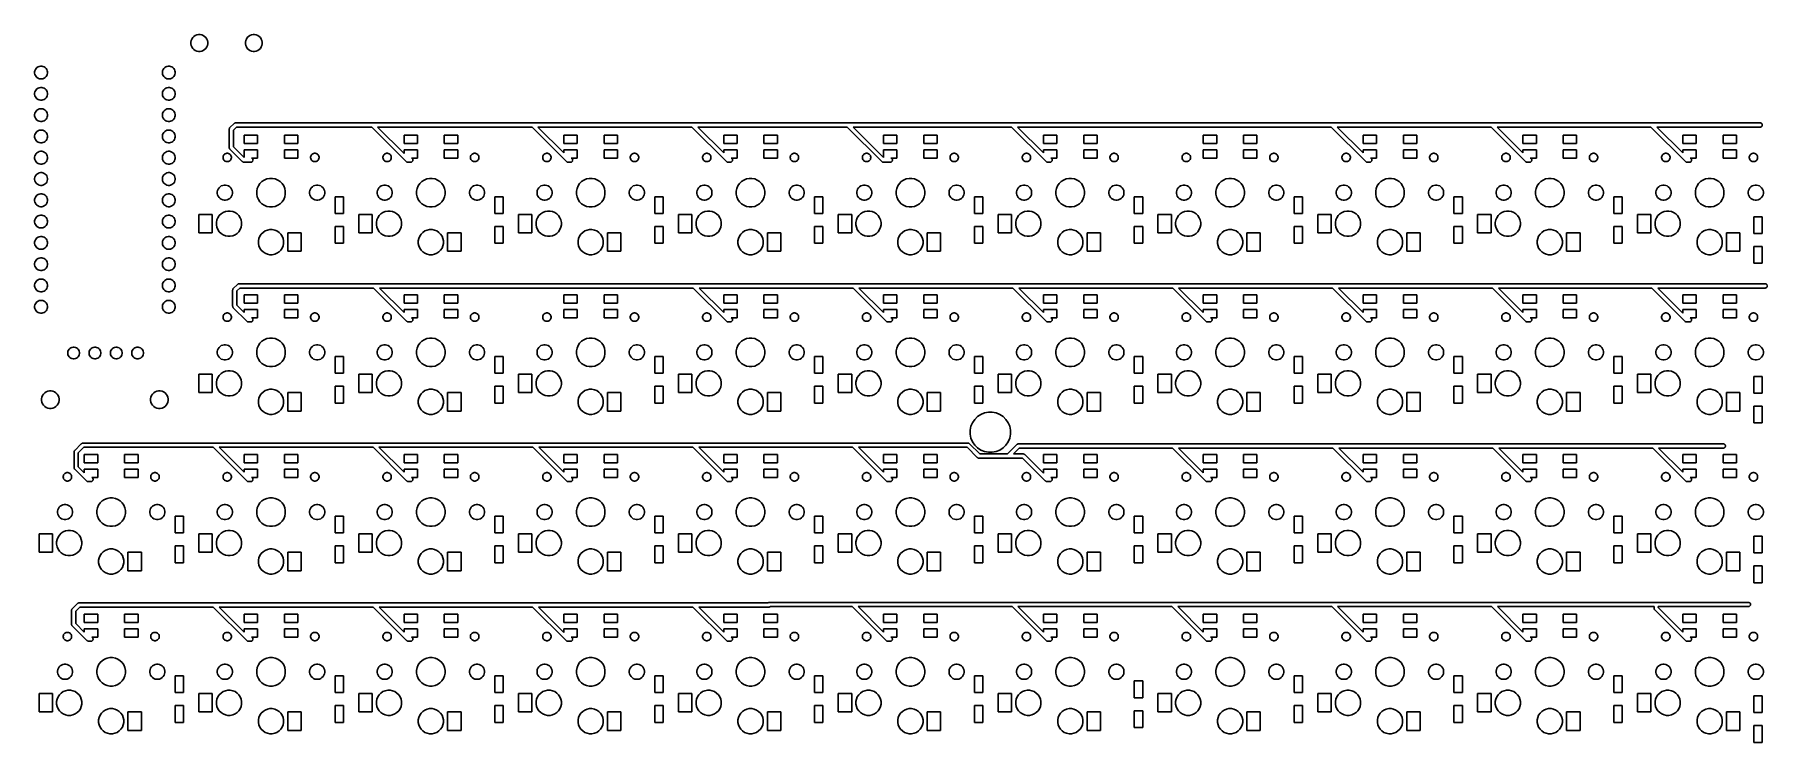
# Model space of a CAD drawing. Extents: x 33 to 239, y -108 to -23.
import ezdxf

# ---------------------------------------------------------------- set-up
doc = ezdxf.new("R2010")
doc.units = 0
doc.layers.add('BLACK', color=7, linetype='CONTINUOUS')

msp = doc.modelspace()

# ---------------------------------------------------------------- linework, layer by layer
at = {"layer": 'BLACK', "linetype": 'CONTINUOUS'}
for p, q in [((51.55, -24.3515), (51.5884, -24.1583)), ((51.55, -24.5485), (51.55, -24.3515)), ((51.5884, -24.7417), (51.55, -24.5485)), ((51.5884, -24.1583), (51.6638, -23.9763)), ((51.6638, -24.9237), (51.5884, -24.7417)), ((51.6638, -23.9763), (51.7732, -23.8125)), ((51.7732, -23.8125), (51.9125, -23.6732)), ((51.9125, -23.6732), (52.0763, -23.5638)), ((52.0763, -23.5638), (52.2583, -23.4884)), ((52.2583, -23.4884), (52.4515, -23.45)), ((52.4515, -23.45), (52.6485, -23.45)), ((52.6485, -23.45), (52.8417, -23.4884)), ((52.8417, -23.4884), (53.0237, -23.5638)), ((53.0237, -23.5638), (53.1875, -23.6732)), ((53.1875, -23.6732), (53.3268, -23.8125)), ((53.3268, -23.8125), (53.4362, -23.9763)), ((53.4362, -23.9763), (53.5116, -24.1583)), ((53.5116, -24.7417), (53.4362, -24.9237)), ((53.5116, -24.1583), (53.55, -24.3515)), ((53.55, -24.5485), (53.5116, -24.7417)), ((53.55, -24.3515), (53.55, -24.5485)), ((58.05, -24.3515), (58.0884, -24.1583)), ((58.05, -24.5485), (58.05, -24.3515)), ((58.0884, -24.7417), (58.05, -24.5485)), ((58.0884, -24.1583), (58.1638, -23.9763)), ((58.1638, -24.9237), (58.0884, -24.7417)), ((58.1638, -23.9763), (58.2732, -23.8125)), ((58.2732, -23.8125), (58.4125, -23.6732)), ((58.4125, -23.6732), (58.5763, -23.5638)), ((58.5763, -23.5638), (58.7583, -23.4884)), ((58.7583, -23.4884), (58.9515, -23.45)), ((58.9515, -23.45), (59.1485, -23.45)), ((59.1485, -23.45), (59.3417, -23.4884)), ((59.3417, -23.4884), (59.5237, -23.5638)), ((59.5237, -23.5638), (59.6875, -23.6732)), ((59.6875, -23.6732), (59.8268, -23.8125)), ((59.8268, -23.8125), (59.9362, -23.9763)), ((59.9362, -23.9763), (60.0116, -24.1583)), ((60.0116, -24.7417), (59.9362, -24.9237)), ((60.0116, -24.1583), (60.05, -24.3515)), ((60.05, -24.5485), (60.0116, -24.7417)), ((60.05, -24.3515), (60.05, -24.5485)), ((51.7732, -25.0875), (51.6638, -24.9237)), ((51.9125, -25.2268), (51.7732, -25.0875)), ((52.0763, -25.3362), (51.9125, -25.2268)), ((52.2583, -25.4116), (52.0763, -25.3362)), ((52.4515, -25.45), (52.2583, -25.4116)), ((52.6485, -25.45), (52.4515, -25.45)), ((52.8417, -25.4116), (52.6485, -25.45)), ((53.0237, -25.3362), (52.8417, -25.4116)), ((53.1875, -25.2268), (53.0237, -25.3362)), ((53.3268, -25.0875), (53.1875, -25.2268)), ((53.4362, -24.9237), (53.3268, -25.0875)), ((58.2732, -25.0875), (58.1638, -24.9237)), ((58.4125, -25.2268), (58.2732, -25.0875)), ((58.5763, -25.3362), (58.4125, -25.2268)), ((58.7583, -25.4116), (58.5763, -25.3362)), ((58.9515, -25.45), (58.7583, -25.4116)), ((59.1485, -25.45), (58.9515, -25.45)), ((59.3417, -25.4116), (59.1485, -25.45)), ((59.5237, -25.3362), (59.3417, -25.4116)), ((59.6875, -25.2268), (59.5237, -25.3362)), ((59.8268, -25.0875), (59.6875, -25.2268)), ((59.9362, -24.9237), (59.8268, -25.0875)), ((32.9294, -27.897), (32.9587, -27.7497)), ((32.9294, -28.047), (32.9294, -27.897)), ((32.9587, -28.1943), (32.9294, -28.047)), ((32.9587, -27.7497), (33.0161, -27.6111)), ((33.0161, -28.3329), (32.9587, -28.1943)), ((33.0161, -27.6111), (33.0995, -27.4863)), ((33.0995, -28.4577), (33.0161, -28.3329)), ((33.0995, -27.4863), (33.2057, -27.3801)), ((33.2057, -28.5639), (33.0995, -28.4577)), ((33.2057, -27.3801), (33.3305, -27.2967)), ((33.3305, -28.6473), (33.2057, -28.5639)), ((33.3305, -27.2967), (33.4691, -27.2393)), ((33.4691, -28.7047), (33.3305, -28.6473)), ((33.4691, -27.2393), (33.6163, -27.21)), ((33.6163, -28.734), (33.4691, -28.7047)), ((33.6163, -27.21), (33.7664, -27.21)), ((33.7664, -28.734), (33.6163, -28.734)), ((33.7664, -27.21), (33.9137, -27.2393)), ((33.9137, -28.7047), (33.7664, -28.734)), ((33.9137, -27.2393), (34.0523, -27.2967)), ((34.0523, -28.6473), (33.9137, -28.7047)), ((34.0523, -27.2967), (34.1771, -27.3801)), ((34.1771, -28.5639), (34.0523, -28.6473)), ((34.1771, -27.3801), (34.2833, -27.4863)), ((34.2833, -28.4577), (34.1771, -28.5639)), ((34.2833, -27.4863), (34.3667, -27.6111)), ((34.3667, -28.3329), (34.2833, -28.4577)), ((34.3667, -27.6111), (34.4241, -27.7497)), ((34.4241, -28.1943), (34.3667, -28.3329)), ((34.4241, -27.7497), (34.4534, -27.897)), ((34.4534, -28.047), (34.4241, -28.1943)), ((34.4534, -27.897), (34.4534, -28.047)), ((48.1494, -27.897), (48.1787, -27.7497)), ((48.1494, -28.047), (48.1494, -27.897)), ((48.1787, -28.1943), (48.1494, -28.047)), ((48.1787, -27.7497), (48.2361, -27.6111)), ((48.2361, -28.3329), (48.1787, -28.1943)), ((48.2361, -27.6111), (48.3195, -27.4863)), ((48.3195, -28.4577), (48.2361, -28.3329)), ((48.3195, -27.4863), (48.4257, -27.3801)), ((48.4257, -28.5639), (48.3195, -28.4577)), ((48.4257, -27.3801), (48.5505, -27.2967)), ((48.5505, -28.6473), (48.4257, -28.5639)), ((48.5505, -27.2967), (48.6891, -27.2393)), ((48.6891, -28.7047), (48.5505, -28.6473)), ((48.6891, -27.2393), (48.8363, -27.21)), ((48.8363, -28.734), (48.6891, -28.7047)), ((48.8363, -27.21), (48.9864, -27.21)), ((48.9864, -28.734), (48.8363, -28.734)), ((48.9864, -27.21), (49.1337, -27.2393)), ((49.1337, -28.7047), (48.9864, -28.734)), ((49.1337, -27.2393), (49.2723, -27.2967)), ((49.2723, -28.6473), (49.1337, -28.7047)), ((49.2723, -27.2967), (49.3971, -27.3801)), ((49.3971, -28.5639), (49.2723, -28.6473)), ((49.3971, -27.3801), (49.5033, -27.4863)), ((49.5033, -28.4577), (49.3971, -28.5639)), ((49.5033, -27.4863), (49.5867, -27.6111)), ((49.5867, -28.3329), (49.5033, -28.4577)), ((49.5867, -27.6111), (49.6441, -27.7497)), ((49.6441, -28.1943), (49.5867, -28.3329)), ((49.6441, -27.7497), (49.6734, -27.897)), ((49.6734, -28.047), (49.6441, -28.1943)), ((49.6734, -27.897), (49.6734, -28.047)), ((32.9294, -30.4369), (32.9587, -30.2897)), ((32.9294, -30.587), (32.9294, -30.4369)), ((32.9587, -30.7343), (32.9294, -30.587)), ((32.9587, -30.2897), (33.0161, -30.1511)), ((33.0161, -30.8729), (32.9587, -30.7343)), ((33.0161, -30.1511), (33.0995, -30.0263)), ((33.0995, -30.9977), (33.0161, -30.8729)), ((33.0995, -30.0263), (33.2057, -29.9201)), ((33.2057, -29.9201), (33.3305, -29.8367)), ((33.3305, -29.8367), (33.4691, -29.7793)), ((33.4691, -29.7793), (33.6163, -29.75)), ((33.6163, -29.75), (33.7664, -29.75)), ((33.7664, -29.75), (33.9137, -29.7793)), ((33.9137, -29.7793), (34.0523, -29.8367)), ((34.0523, -29.8367), (34.1771, -29.9201)), ((34.1771, -29.9201), (34.2833, -30.0263)), ((34.2833, -30.0263), (34.3667, -30.1511)), ((34.3667, -30.8729), (34.2833, -30.9977)), ((34.3667, -30.1511), (34.4241, -30.2897)), ((34.4241, -30.7343), (34.3667, -30.8729)), ((34.4241, -30.2897), (34.4534, -30.4369)), ((34.4534, -30.587), (34.4241, -30.7343)), ((34.4534, -30.4369), (34.4534, -30.587)), ((48.1494, -30.4369), (48.1787, -30.2897)), ((48.1494, -30.587), (48.1494, -30.4369)), ((48.1787, -30.7343), (48.1494, -30.587)), ((48.1787, -30.2897), (48.2361, -30.1511)), ((48.2361, -30.8729), (48.1787, -30.7343)), ((48.2361, -30.1511), (48.3195, -30.0263)), ((48.3195, -30.9977), (48.2361, -30.8729)), ((48.3195, -30.0263), (48.4257, -29.9201)), ((48.4257, -29.9201), (48.5505, -29.8367)), ((48.5505, -29.8367), (48.6891, -29.7793)), ((48.6891, -29.7793), (48.8363, -29.75)), ((48.8363, -29.75), (48.9864, -29.75)), ((48.9864, -29.75), (49.1337, -29.7793)), ((49.1337, -29.7793), (49.2723, -29.8367)), ((49.2723, -29.8367), (49.3971, -29.9201)), ((49.3971, -29.9201), (49.5033, -30.0263)), ((49.5033, -30.0263), (49.5867, -30.1511)), ((49.5867, -30.8729), (49.5033, -30.9977)), ((49.5867, -30.1511), (49.6441, -30.2897)), ((49.6441, -30.7343), (49.5867, -30.8729)), ((49.6441, -30.2897), (49.6734, -30.4369)), ((49.6734, -30.587), (49.6441, -30.7343)), ((49.6734, -30.4369), (49.6734, -30.587)), ((32.9294, -32.9769), (32.9587, -32.8297)), ((32.9294, -33.127), (32.9294, -32.9769)), ((32.9587, -32.8297), (33.0161, -32.6911)), ((33.0161, -32.6911), (33.0995, -32.5663)), ((33.2057, -31.1039), (33.0995, -30.9977)), ((33.0995, -32.5663), (33.2057, -32.4601)), ((33.3305, -31.1873), (33.2057, -31.1039)), ((33.2057, -32.4601), (33.3305, -32.3767)), ((33.4691, -31.2447), (33.3305, -31.1873)), ((33.3305, -32.3767), (33.4691, -32.3193)), ((33.6163, -31.274), (33.4691, -31.2447)), ((33.4691, -32.3193), (33.6163, -32.29)), ((33.7664, -31.274), (33.6163, -31.274)), ((33.6163, -32.29), (33.7664, -32.29)), ((33.9137, -31.2447), (33.7664, -31.274)), ((33.7664, -32.29), (33.9137, -32.3193)), ((34.0523, -31.1873), (33.9137, -31.2447)), ((33.9137, -32.3193), (34.0523, -32.3767)), ((34.1771, -31.1039), (34.0523, -31.1873)), ((34.0523, -32.3767), (34.1771, -32.4601)), ((34.2833, -30.9977), (34.1771, -31.1039)), ((34.1771, -32.4601), (34.2833, -32.5663)), ((34.2833, -32.5663), (34.3667, -32.6911)), ((34.3667, -32.6911), (34.4241, -32.8297)), ((34.4241, -32.8297), (34.4534, -32.9769)), ((34.4534, -32.9769), (34.4534, -33.127)), ((48.1494, -32.9769), (48.1787, -32.8297)), ((48.1494, -33.127), (48.1494, -32.9769)), ((48.1787, -32.8297), (48.2361, -32.6911)), ((48.2361, -32.6911), (48.3195, -32.5663)), ((48.4257, -31.1039), (48.3195, -30.9977)), ((48.3195, -32.5663), (48.4257, -32.4601)), ((48.5505, -31.1873), (48.4257, -31.1039)), ((48.4257, -32.4601), (48.5505, -32.3767)), ((48.6891, -31.2447), (48.5505, -31.1873)), ((48.5505, -32.3767), (48.6891, -32.3193)), ((48.8363, -31.274), (48.6891, -31.2447)), ((48.6891, -32.3193), (48.8363, -32.29)), ((48.9864, -31.274), (48.8363, -31.274)), ((48.8363, -32.29), (48.9864, -32.29)), ((49.1337, -31.2447), (48.9864, -31.274)), ((48.9864, -32.29), (49.1337, -32.3193)), ((49.2723, -31.1873), (49.1337, -31.2447)), ((49.1337, -32.3193), (49.2723, -32.3767)), ((49.3971, -31.1039), (49.2723, -31.1873)), ((49.2723, -32.3767), (49.3971, -32.4601)), ((49.5033, -30.9977), (49.3971, -31.1039)), ((49.3971, -32.4601), (49.5033, -32.5663)), ((49.5033, -32.5663), (49.5867, -32.6911)), ((49.5867, -32.6911), (49.6441, -32.8297)), ((49.6441, -32.8297), (49.6734, -32.9769)), ((49.6734, -32.9769), (49.6734, -33.127)), ((32.9587, -33.2743), (32.9294, -33.127)), ((33.0161, -33.4129), (32.9587, -33.2743)), ((33.0995, -33.5377), (33.0161, -33.4129)), ((33.2057, -33.6439), (33.0995, -33.5377)), ((33.0995, -35.1063), (33.2057, -35.0001)), ((33.3305, -33.7273), (33.2057, -33.6439)), ((33.2057, -35.0001), (33.3305, -34.9167)), ((33.4691, -33.7847), (33.3305, -33.7273)), ((33.3305, -34.9167), (33.4691, -34.8593)), ((33.6163, -33.814), (33.4691, -33.7847)), ((33.4691, -34.8593), (33.6163, -34.83)), ((33.7664, -33.814), (33.6163, -33.814)), ((33.6163, -34.83), (33.7664, -34.83)), ((33.9137, -33.7847), (33.7664, -33.814)), ((33.7664, -34.83), (33.9137, -34.8593)), ((34.0523, -33.7273), (33.9137, -33.7847)), ((33.9137, -34.8593), (34.0523, -34.9167)), ((34.1771, -33.6439), (34.0523, -33.7273)), ((34.0523, -34.9167), (34.1771, -35.0001)), ((34.2833, -33.5377), (34.1771, -33.6439)), ((34.1771, -35.0001), (34.2833, -35.1063)), ((34.3667, -33.4129), (34.2833, -33.5377)), ((34.4241, -33.2743), (34.3667, -33.4129)), ((34.4534, -33.127), (34.4241, -33.2743)), ((48.1787, -33.2743), (48.1494, -33.127)), ((48.2361, -33.4129), (48.1787, -33.2743)), ((48.3195, -33.5377), (48.2361, -33.4129)), ((48.4257, -33.6439), (48.3195, -33.5377)), ((48.3195, -35.1063), (48.4257, -35.0001)), ((48.5505, -33.7273), (48.4257, -33.6439)), ((48.4257, -35.0001), (48.5505, -34.9167)), ((48.6891, -33.7847), (48.5505, -33.7273)), ((48.5505, -34.9167), (48.6891, -34.8593)), ((48.8363, -33.814), (48.6891, -33.7847)), ((48.6891, -34.8593), (48.8363, -34.83)), ((48.9864, -33.814), (48.8363, -33.814)), ((48.8363, -34.83), (48.9864, -34.83)), ((49.1337, -33.7847), (48.9864, -33.814)), ((48.9864, -34.83), (49.1337, -34.8593)), ((49.2723, -33.7273), (49.1337, -33.7847)), ((49.1337, -34.8593), (49.2723, -34.9167)), ((49.3971, -33.6439), (49.2723, -33.7273)), ((49.2723, -34.9167), (49.3971, -35.0001)), ((49.5033, -33.5377), (49.3971, -33.6439)), ((49.3971, -35.0001), (49.5033, -35.1063)), ((49.5867, -33.4129), (49.5033, -33.5377)), ((49.6441, -33.2743), (49.5867, -33.4129)), ((49.6734, -33.127), (49.6441, -33.2743)), ((56.1238, -34.725), (56.1286, -34.676)), ((56.125, -34.7373), (56.1238, -34.725)), ((56.125, -36.9127), (56.125, -34.7373)), ((56.1286, -34.676), (56.1429, -34.6289)), ((56.1429, -34.6289), (56.1661, -34.5854)), ((56.1661, -34.5854), (56.1974, -34.5474)), ((56.1974, -34.5474), (56.2069, -34.5395)), ((56.2069, -34.5395), (56.6895, -34.0569)), ((56.9786, -34.475), (56.625, -34.8286)), ((56.625, -34.8286), (56.625, -36.8214)), ((56.6895, -34.0569), (56.6974, -34.0474)), ((56.6974, -34.0474), (56.7354, -34.0161)), ((56.7354, -34.0161), (56.7789, -33.9929)), ((56.7789, -33.9929), (56.826, -33.9786)), ((56.826, -33.9786), (56.875, -33.9738)), ((56.875, -33.9738), (56.8873, -33.975)), ((56.8873, -33.975), (73.1902, -33.975)), ((73.0989, -34.475), (56.9786, -34.475)), ((77.2045, -38.5806), (73.0989, -34.475)), ((73.1902, -33.975), (73.2025, -33.9738)), ((73.2025, -33.9738), (73.2148, -33.975)), ((73.2148, -33.975), (92.3002, -33.975)), ((92.2089, -34.475), (73.806, -34.475)), ((73.806, -34.475), (76.95, -37.6189)), ((96.3145, -38.5806), (92.2089, -34.475)), ((92.3002, -33.975), (92.3125, -33.9738)), ((92.3125, -33.9738), (92.3248, -33.975)), ((92.3248, -33.975), (111.35, -33.975)), ((111.259, -34.475), (92.9161, -34.475)), ((92.9161, -34.475), (96, -37.5589)), ((115.365, -38.5806), (111.259, -34.475)), ((111.35, -33.975), (111.362, -33.9738)), ((111.362, -33.9738), (111.375, -33.975)), ((111.375, -33.975), (129.863, -33.975)), ((129.771, -34.475), (111.966, -34.475)), ((111.966, -34.475), (115.05, -37.5589)), ((133.877, -38.5806), (129.771, -34.475)), ((129.863, -33.975), (129.875, -33.9738)), ((129.875, -33.9738), (129.887, -33.975)), ((129.887, -33.975), (149.45, -33.975)), ((149.359, -34.475), (130.479, -34.475)), ((130.479, -34.475), (134.1, -38.0964)), ((153.465, -38.5806), (149.359, -34.475)), ((149.45, -33.975), (149.463, -33.9738)), ((149.463, -33.9738), (149.475, -33.975)), ((149.475, -33.975), (187.55, -33.975)), ((187.459, -34.475), (150.066, -34.475)), ((150.066, -34.475), (153.15, -37.5589)), ((191.565, -38.5806), (187.459, -34.475)), ((187.55, -33.975), (187.562, -33.9738)), ((187.562, -33.9738), (187.575, -33.975)), ((187.575, -33.975), (206.6, -33.975)), ((206.509, -34.475), (188.166, -34.475)), ((188.166, -34.475), (191.25, -37.5589)), ((210.615, -38.5806), (206.509, -34.475)), ((206.6, -33.975), (206.612, -33.9738)), ((206.612, -33.9738), (206.625, -33.975)), ((206.625, -33.975), (225.65, -33.975)), ((225.559, -34.475), (207.216, -34.475)), ((207.216, -34.475), (210.3, -37.5589)), ((229.665, -38.5806), (225.559, -34.475)), ((225.65, -33.975), (225.662, -33.9738)), ((225.662, -33.9738), (225.675, -33.975)), ((225.675, -33.975), (238.587, -33.975)), ((238.587, -34.475), (226.266, -34.475)), ((226.266, -34.475), (229.35, -37.5589)), ((238.587, -33.975), (238.624, -33.9786)), ((238.624, -34.4714), (238.587, -34.475)), ((238.624, -33.9786), (238.671, -33.9929)), ((238.671, -34.4571), (238.624, -34.4714)), ((238.671, -33.9929), (238.715, -34.0161)), ((238.715, -34.4339), (238.671, -34.4571)), ((238.715, -34.0161), (238.753, -34.0474)), ((238.753, -34.4026), (238.715, -34.4339)), ((238.753, -34.0474), (238.784, -34.0854)), ((238.784, -34.3646), (238.753, -34.4026)), ((238.784, -34.0854), (238.807, -34.1289)), ((238.807, -34.3211), (238.784, -34.3646)), ((238.807, -34.1289), (238.821, -34.176)), ((238.821, -34.274), (238.807, -34.3211)), ((238.821, -34.176), (238.826, -34.225)), ((238.826, -34.225), (238.821, -34.274)), ((32.9294, -35.517), (32.9587, -35.3697)), ((32.9294, -35.667), (32.9294, -35.517)), ((32.9587, -35.8143), (32.9294, -35.667)), ((32.9587, -35.3697), (33.0161, -35.2311)), ((33.0161, -35.9529), (32.9587, -35.8143)), ((33.0161, -35.2311), (33.0995, -35.1063)), ((33.0995, -36.0777), (33.0161, -35.9529)), ((33.2057, -36.1839), (33.0995, -36.0777)), ((33.3305, -36.2673), (33.2057, -36.1839)), ((33.4691, -36.3247), (33.3305, -36.2673)), ((33.6163, -36.354), (33.4691, -36.3247)), ((33.7664, -36.354), (33.6163, -36.354)), ((33.9137, -36.3247), (33.7664, -36.354)), ((34.0523, -36.2673), (33.9137, -36.3247)), ((34.1771, -36.1839), (34.0523, -36.2673)), ((34.2833, -36.0777), (34.1771, -36.1839)), ((34.2833, -35.1063), (34.3667, -35.2311)), ((34.3667, -35.9529), (34.2833, -36.0777)), ((34.3667, -35.2311), (34.4241, -35.3697)), ((34.4241, -35.8143), (34.3667, -35.9529)), ((34.4241, -35.3697), (34.4534, -35.517)), ((34.4534, -35.667), (34.4241, -35.8143)), ((34.4534, -35.517), (34.4534, -35.667)), ((48.1494, -35.517), (48.1787, -35.3697)), ((48.1494, -35.667), (48.1494, -35.517)), ((48.1787, -35.8143), (48.1494, -35.667)), ((48.1787, -35.3697), (48.2361, -35.2311)), ((48.2361, -35.9529), (48.1787, -35.8143)), ((48.2361, -35.2311), (48.3195, -35.1063)), ((48.3195, -36.0777), (48.2361, -35.9529)), ((48.4257, -36.1839), (48.3195, -36.0777)), ((48.5505, -36.2673), (48.4257, -36.1839)), ((48.6891, -36.3247), (48.5505, -36.2673)), ((48.8363, -36.354), (48.6891, -36.3247)), ((48.9864, -36.354), (48.8363, -36.354)), ((49.1337, -36.3247), (48.9864, -36.354)), ((49.2723, -36.2673), (49.1337, -36.3247)), ((49.3971, -36.1839), (49.2723, -36.2673)), ((49.5033, -36.0777), (49.3971, -36.1839)), ((49.5033, -35.1063), (49.5867, -35.2311)), ((49.5867, -35.9529), (49.5033, -36.0777)), ((49.5867, -35.2311), (49.6441, -35.3697)), ((49.6441, -35.8143), (49.5867, -35.9529)), ((49.6441, -35.3697), (49.6734, -35.517)), ((49.6734, -35.667), (49.6441, -35.8143)), ((49.6734, -35.517), (49.6734, -35.667)), ((56.1238, -36.925), (56.125, -36.9127)), ((56.125, -36.9373), (56.1238, -36.925)), ((56.1286, -36.974), (56.125, -36.9373)), ((56.1429, -37.0211), (56.1286, -36.974)), ((56.1661, -37.0646), (56.1429, -37.0211)), ((56.1974, -37.1026), (56.1661, -37.0646)), ((56.2069, -37.1105), (56.1974, -37.1026)), ((57.677, -38.5806), (56.2069, -37.1105)), ((56.625, -36.8214), (57.9, -38.0964)), ((57.9, -36.425), (57.9, -35.425)), ((57.9, -35.425), (59.5, -35.425)), ((59.5, -36.425), (57.9, -36.425)), ((59.5, -35.425), (59.5, -36.425)), ((62.7, -36.425), (62.7, -35.425)), ((62.7, -35.425), (64.3, -35.425)), ((64.3, -36.425), (62.7, -36.425)), ((64.3, -35.425), (64.3, -36.425)), ((76.95, -36.425), (76.95, -35.425)), ((76.95, -35.425), (78.55, -35.425)), ((78.55, -36.425), (76.95, -36.425)), ((78.55, -35.425), (78.55, -36.425)), ((81.75, -36.425), (81.75, -35.425)), ((81.75, -35.425), (83.35, -35.425)), ((83.35, -36.425), (81.75, -36.425)), ((83.35, -35.425), (83.35, -36.425)), ((96, -36.425), (96, -35.425)), ((96, -35.425), (97.6, -35.425)), ((97.6, -36.425), (96, -36.425)), ((97.6, -35.425), (97.6, -36.425)), ((100.8, -36.425), (100.8, -35.425)), ((100.8, -35.425), (102.4, -35.425)), ((102.4, -36.425), (100.8, -36.425)), ((102.4, -35.425), (102.4, -36.425)), ((115.05, -36.425), (115.05, -35.425)), ((115.05, -35.425), (116.65, -35.425)), ((116.65, -36.425), (115.05, -36.425)), ((116.65, -35.425), (116.65, -36.425)), ((119.85, -36.425), (119.85, -35.425)), ((119.85, -35.425), (121.45, -35.425)), ((121.45, -36.425), (119.85, -36.425)), ((121.45, -35.425), (121.45, -36.425)), ((134.1, -36.425), (134.1, -35.425)), ((134.1, -35.425), (135.7, -35.425)), ((135.7, -36.425), (134.1, -36.425)), ((135.7, -35.425), (135.7, -36.425)), ((138.9, -36.425), (138.9, -35.425)), ((138.9, -35.425), (140.5, -35.425)), ((140.5, -36.425), (138.9, -36.425)), ((140.5, -35.425), (140.5, -36.425)), ((153.15, -36.425), (153.15, -35.425)), ((153.15, -35.425), (154.75, -35.425)), ((154.75, -36.425), (153.15, -36.425)), ((154.75, -35.425), (154.75, -36.425)), ((157.95, -36.425), (157.95, -35.425)), ((157.95, -35.425), (159.55, -35.425)), ((159.55, -36.425), (157.95, -36.425)), ((159.55, -35.425), (159.55, -36.425)), ((172.2, -36.425), (172.2, -35.425)), ((172.2, -35.425), (173.8, -35.425)), ((173.8, -36.425), (172.2, -36.425)), ((173.8, -35.425), (173.8, -36.425)), ((177, -36.425), (177, -35.425)), ((177, -35.425), (178.6, -35.425)), ((178.6, -36.425), (177, -36.425)), ((178.6, -35.425), (178.6, -36.425)), ((191.25, -36.425), (191.25, -35.425)), ((191.25, -35.425), (192.85, -35.425)), ((192.85, -36.425), (191.25, -36.425)), ((192.85, -35.425), (192.85, -36.425)), ((196.05, -36.425), (196.05, -35.425)), ((196.05, -35.425), (197.65, -35.425)), ((197.65, -36.425), (196.05, -36.425)), ((197.65, -35.425), (197.65, -36.425)), ((210.3, -36.425), (210.3, -35.425)), ((210.3, -35.425), (211.9, -35.425)), ((211.9, -36.425), (210.3, -36.425)), ((211.9, -35.425), (211.9, -36.425)), ((215.1, -36.425), (215.1, -35.425)), ((215.1, -35.425), (216.7, -35.425)), ((216.7, -36.425), (215.1, -36.425)), ((216.7, -35.425), (216.7, -36.425)), ((229.35, -36.425), (229.35, -35.425)), ((229.35, -35.425), (230.95, -35.425)), ((230.95, -36.425), (229.35, -36.425)), ((230.95, -35.425), (230.95, -36.425)), ((234.15, -36.425), (234.15, -35.425)), ((234.15, -35.425), (235.75, -35.425)), ((235.75, -36.425), (234.15, -36.425)), ((235.75, -35.425), (235.75, -36.425)), ((32.9294, -38.057), (32.9587, -37.9097)), ((32.9294, -38.207), (32.9294, -38.057)), ((32.9587, -38.3543), (32.9294, -38.207)), ((32.9587, -37.9097), (33.0161, -37.7711)), ((33.0161, -38.4929), (32.9587, -38.3543)), ((33.0161, -37.7711), (33.0995, -37.6463)), ((33.0995, -38.6177), (33.0161, -38.4929)), ((33.0995, -37.6463), (33.2057, -37.5401)), ((33.2057, -38.7239), (33.0995, -38.6177)), ((33.2057, -37.5401), (33.3305, -37.4567)), ((33.3305, -38.8073), (33.2057, -38.7239)), ((33.3305, -37.4567), (33.4691, -37.3993)), ((33.4691, -38.8647), (33.3305, -38.8073)), ((33.4691, -37.3993), (33.6163, -37.37)), ((33.6163, -38.894), (33.4691, -38.8647)), ((33.6163, -37.37), (33.7664, -37.37)), ((33.7664, -38.894), (33.6163, -38.894)), ((33.7664, -37.37), (33.9137, -37.3993)), ((33.9137, -38.8647), (33.7664, -38.894)), ((33.9137, -37.3993), (34.0523, -37.4567)), ((34.0523, -38.8073), (33.9137, -38.8647)), ((34.0523, -37.4567), (34.1771, -37.5401)), ((34.1771, -38.7239), (34.0523, -38.8073)), ((34.1771, -37.5401), (34.2833, -37.6463)), ((34.2833, -38.6177), (34.1771, -38.7239)), ((34.2833, -37.6463), (34.3667, -37.7711)), ((34.3667, -38.4929), (34.2833, -38.6177)), ((34.3667, -37.7711), (34.4241, -37.9097)), ((34.4241, -38.3543), (34.3667, -38.4929)), ((34.4241, -37.9097), (34.4534, -38.057)), ((34.4534, -38.207), (34.4241, -38.3543)), ((34.4534, -38.057), (34.4534, -38.207)), ((48.1494, -38.057), (48.1787, -37.9097)), ((48.1494, -38.207), (48.1494, -38.057)), ((48.1787, -38.3543), (48.1494, -38.207)), ((48.1787, -37.9097), (48.2361, -37.7711)), ((48.2361, -38.4929), (48.1787, -38.3543)), ((48.2361, -37.7711), (48.3195, -37.6463)), ((48.3195, -38.6177), (48.2361, -38.4929)), ((48.3195, -37.6463), (48.4257, -37.5401)), ((48.4257, -38.7239), (48.3195, -38.6177)), ((48.4257, -37.5401), (48.5505, -37.4567)), ((48.5505, -38.8073), (48.4257, -38.7239)), ((48.5505, -37.4567), (48.6891, -37.3993)), ((48.6891, -38.8647), (48.5505, -38.8073)), ((48.6891, -37.3993), (48.8363, -37.37)), ((48.8363, -38.894), (48.6891, -38.8647)), ((48.8363, -37.37), (48.9864, -37.37)), ((48.9864, -38.894), (48.8363, -38.894)), ((48.9864, -37.37), (49.1337, -37.3993)), ((49.1337, -38.8647), (48.9864, -38.894)), ((49.1337, -37.3993), (49.2723, -37.4567)), ((49.2723, -38.8073), (49.1337, -38.8647)), ((49.2723, -37.4567), (49.3971, -37.5401)), ((49.3971, -38.7239), (49.2723, -38.8073)), ((49.3971, -37.5401), (49.5033, -37.6463)), ((49.5033, -38.6177), (49.3971, -38.7239)), ((49.5033, -37.6463), (49.5867, -37.7711)), ((49.5867, -38.4929), (49.5033, -38.6177)), ((49.5867, -37.7711), (49.6441, -37.9097)), ((49.6441, -38.3543), (49.5867, -38.4929)), ((49.6441, -37.9097), (49.6734, -38.057)), ((49.6734, -38.207), (49.6441, -38.3543)), ((49.6734, -38.057), (49.6734, -38.207)), ((55.38, -38.0508), (55.3992, -37.9542)), ((55.38, -38.1492), (55.38, -38.0508)), ((55.3992, -38.2458), (55.38, -38.1492)), ((55.3992, -37.9542), (55.4369, -37.8632)), ((55.4369, -38.3368), (55.3992, -38.2458)), ((55.4369, -37.8632), (55.4916, -37.7813)), ((55.4916, -38.4187), (55.4369, -38.3368)), ((55.4916, -37.7813), (55.5613, -37.7116)), ((55.5613, -38.4884), (55.4916, -38.4187)), ((55.5613, -37.7116), (55.6432, -37.6569)), ((55.6432, -38.5431), (55.5613, -38.4884)), ((55.6432, -37.6569), (55.7342, -37.6192)), ((55.7342, -38.5808), (55.6432, -38.5431)), ((55.7342, -37.6192), (55.8308, -37.6)), ((55.8308, -38.6), (55.7342, -38.5808)), ((55.8308, -37.6), (55.9292, -37.6)), ((55.9292, -38.6), (55.8308, -38.6)), ((55.9292, -37.6), (56.0258, -37.6192)), ((56.0258, -38.5808), (55.9292, -38.6)), ((56.0258, -37.6192), (56.1168, -37.6569)), ((56.1168, -38.5431), (56.0258, -38.5808)), ((56.1168, -37.6569), (56.1987, -37.7116)), ((56.1987, -38.4884), (56.1168, -38.5431)), ((56.1987, -37.7116), (56.2684, -37.7813)), ((56.2684, -38.4187), (56.1987, -38.4884)), ((56.2684, -37.7813), (56.3231, -37.8632)), ((56.3231, -38.3368), (56.2684, -38.4187)), ((56.3231, -37.8632), (56.3608, -37.9542)), ((56.3608, -38.2458), (56.3231, -38.3368)), ((56.3608, -37.9542), (56.38, -38.0508)), ((56.38, -38.1492), (56.3608, -38.2458)), ((56.38, -38.0508), (56.38, -38.1492)), ((57.6849, -38.5901), (57.677, -38.5806)), ((57.7229, -38.6214), (57.6849, -38.5901)), ((57.7664, -38.6446), (57.7229, -38.6214)), ((57.8135, -38.6589), (57.7664, -38.6446)), ((57.8625, -38.6637), (57.8135, -38.6589)), ((57.8748, -38.6625), (57.8625, -38.6637)), ((58.7123, -38.6625), (57.8748, -38.6625)), ((57.9, -38.0964), (57.9, -37.175)), ((57.9, -37.175), (59.5, -37.175)), ((58.749, -38.6589), (58.7123, -38.6625)), ((58.7961, -38.6446), (58.749, -38.6589)), ((59.5, -38.175), (58.7783, -38.175)), ((58.7783, -38.175), (58.7961, -38.1804)), ((58.7961, -38.1804), (58.8396, -38.2036)), ((58.8396, -38.6214), (58.7961, -38.6446)), ((58.8396, -38.2036), (58.8776, -38.2349)), ((58.8776, -38.5901), (58.8396, -38.6214)), ((58.8776, -38.2349), (58.9089, -38.2729)), ((58.9089, -38.5521), (58.8776, -38.5901)), ((58.9089, -38.2729), (58.9321, -38.3164)), ((58.9321, -38.5086), (58.9089, -38.5521)), ((58.9321, -38.3164), (58.9464, -38.3635)), ((58.9464, -38.4615), (58.9321, -38.5086)), ((58.9464, -38.3635), (58.9512, -38.4125)), ((58.9512, -38.4125), (58.9464, -38.4615)), ((59.5, -37.175), (59.5, -38.175)), ((62.7, -38.175), (62.7, -37.175)), ((62.7, -37.175), (64.3, -37.175)), ((64.3, -38.175), (62.7, -38.175)), ((64.3, -37.175), (64.3, -38.175)), ((65.82, -38.0508), (65.8392, -37.9542)), ((65.82, -38.1492), (65.82, -38.0508)), ((65.8392, -38.2458), (65.82, -38.1492)), ((65.8392, -37.9542), (65.8769, -37.8632)), ((65.8769, -38.3368), (65.8392, -38.2458)), ((65.8769, -37.8632), (65.9316, -37.7813)), ((65.9316, -38.4187), (65.8769, -38.3368)), ((65.9316, -37.7813), (66.0013, -37.7116)), ((66.0013, -38.4884), (65.9316, -38.4187)), ((66.0013, -37.7116), (66.0832, -37.6569)), ((66.0832, -38.5431), (66.0013, -38.4884)), ((66.0832, -37.6569), (66.1742, -37.6192)), ((66.1742, -38.5808), (66.0832, -38.5431)), ((66.1742, -37.6192), (66.2708, -37.6)), ((66.2708, -38.6), (66.1742, -38.5808)), ((66.2708, -37.6), (66.3692, -37.6)), ((66.3692, -38.6), (66.2708, -38.6)), ((66.3692, -37.6), (66.4658, -37.6192)), ((66.4658, -38.5808), (66.3692, -38.6)), ((66.4658, -37.6192), (66.5568, -37.6569)), ((66.5568, -38.5431), (66.4658, -38.5808)), ((66.5568, -37.6569), (66.6387, -37.7116)), ((66.6387, -38.4884), (66.5568, -38.5431)), ((66.6387, -37.7116), (66.7084, -37.7813)), ((66.7084, -38.4187), (66.6387, -38.4884)), ((66.7084, -37.7813), (66.7631, -37.8632)), ((66.7631, -38.3368), (66.7084, -38.4187)), ((66.7631, -37.8632), (66.8008, -37.9542)), ((66.8008, -38.2458), (66.7631, -38.3368)), ((66.8008, -37.9542), (66.82, -38.0508)), ((66.82, -38.1492), (66.8008, -38.2458)), ((66.82, -38.0508), (66.82, -38.1492)), ((74.43, -38.0508), (74.4492, -37.9542)), ((74.43, -38.1492), (74.43, -38.0508)), ((74.4492, -38.2458), (74.43, -38.1492)), ((74.4492, -37.9542), (74.4869, -37.8632)), ((74.4869, -38.3368), (74.4492, -38.2458)), ((74.4869, -37.8632), (74.5416, -37.7813)), ((74.5416, -38.4187), (74.4869, -38.3368)), ((74.5416, -37.7813), (74.6113, -37.7116)), ((74.6113, -38.4884), (74.5416, -38.4187)), ((74.6113, -37.7116), (74.6932, -37.6569)), ((74.6932, -38.5431), (74.6113, -38.4884)), ((74.6932, -37.6569), (74.7842, -37.6192)), ((74.7842, -38.5808), (74.6932, -38.5431)), ((74.7842, -37.6192), (74.8808, -37.6)), ((74.8808, -38.6), (74.7842, -38.5808)), ((74.8808, -37.6), (74.9792, -37.6)), ((74.9792, -38.6), (74.8808, -38.6)), ((74.9792, -37.6), (75.0758, -37.6192)), ((75.0758, -38.5808), (74.9792, -38.6)), ((75.0758, -37.6192), (75.1668, -37.6569)), ((75.1668, -38.5431), (75.0758, -38.5808)), ((75.1668, -37.6569), (75.2487, -37.7116)), ((75.2487, -38.4884), (75.1668, -38.5431)), ((75.2487, -37.7116), (75.3184, -37.7813)), ((75.3184, -38.4187), (75.2487, -38.4884)), ((75.3184, -37.7813), (75.3731, -37.8632)), ((75.3731, -38.3368), (75.3184, -38.4187)), ((75.3731, -37.8632), (75.4108, -37.9542)), ((75.4108, -38.2458), (75.3731, -38.3368)), ((75.4108, -37.9542), (75.43, -38.0508)), ((75.43, -38.1492), (75.4108, -38.2458)), ((75.43, -38.0508), (75.43, -38.1492)), ((76.95, -37.6189), (76.95, -37.175)), ((76.95, -37.175), (78.55, -37.175)), ((77.2124, -38.5901), (77.2045, -38.5806)), ((77.2504, -38.6214), (77.2124, -38.5901)), ((77.2939, -38.6446), (77.2504, -38.6214)), ((77.341, -38.6589), (77.2939, -38.6446)), ((77.3777, -38.6625), (77.341, -38.6589)), ((77.39, -38.6637), (77.3777, -38.6625)), ((77.3777, -38.6625), (77.3777, -38.6625)), ((77.4023, -38.6625), (77.39, -38.6637)), ((77.7623, -38.6625), (77.4023, -38.6625)), ((77.799, -38.6589), (77.7623, -38.6625)), ((77.8461, -38.6446), (77.799, -38.6589)), ((78.55, -38.175), (77.8283, -38.175)), ((77.8283, -38.175), (77.8461, -38.1804)), ((77.8461, -38.1804), (77.8896, -38.2036)), ((77.8896, -38.6214), (77.8461, -38.6446)), ((77.8896, -38.2036), (77.9276, -38.2349)), ((77.9276, -38.5901), (77.8896, -38.6214)), ((77.9276, -38.2349), (77.9589, -38.2729)), ((77.9589, -38.5521), (77.9276, -38.5901)), ((77.9589, -38.2729), (77.9821, -38.3164)), ((77.9821, -38.5086), (77.9589, -38.5521)), ((77.9821, -38.3164), (77.9964, -38.3635)), ((77.9964, -38.4615), (77.9821, -38.5086)), ((77.9964, -38.3635), (78.0012, -38.4125)), ((78.0012, -38.4125), (77.9964, -38.4615)), ((78.55, -37.175), (78.55, -38.175)), ((81.75, -38.175), (81.75, -37.175)), ((81.75, -37.175), (83.35, -37.175)), ((83.35, -38.175), (81.75, -38.175)), ((83.35, -37.175), (83.35, -38.175)), ((84.87, -38.0508), (84.8892, -37.9542)), ((84.87, -38.1492), (84.87, -38.0508)), ((84.8892, -38.2458), (84.87, -38.1492)), ((84.8892, -37.9542), (84.9269, -37.8632)), ((84.9269, -38.3368), (84.8892, -38.2458)), ((84.9269, -37.8632), (84.9816, -37.7813)), ((84.9816, -38.4187), (84.9269, -38.3368)), ((84.9816, -37.7813), (85.0513, -37.7116)), ((85.0513, -38.4884), (84.9816, -38.4187)), ((85.0513, -37.7116), (85.1332, -37.6569)), ((85.1332, -38.5431), (85.0513, -38.4884)), ((85.1332, -37.6569), (85.2242, -37.6192)), ((85.2242, -38.5808), (85.1332, -38.5431)), ((85.2242, -37.6192), (85.3208, -37.6)), ((85.3208, -38.6), (85.2242, -38.5808)), ((85.3208, -37.6), (85.4192, -37.6)), ((85.4192, -38.6), (85.3208, -38.6)), ((85.4192, -37.6), (85.5158, -37.6192)), ((85.5158, -38.5808), (85.4192, -38.6)), ((85.5158, -37.6192), (85.6068, -37.6569)), ((85.6068, -38.5431), (85.5158, -38.5808)), ((85.6068, -37.6569), (85.6887, -37.7116)), ((85.6887, -38.4884), (85.6068, -38.5431)), ((85.6887, -37.7116), (85.7584, -37.7813)), ((85.7584, -38.4187), (85.6887, -38.4884)), ((85.7584, -37.7813), (85.8131, -37.8632)), ((85.8131, -38.3368), (85.7584, -38.4187)), ((85.8131, -37.8632), (85.8508, -37.9542)), ((85.8508, -38.2458), (85.8131, -38.3368)), ((85.8508, -37.9542), (85.87, -38.0508)), ((85.87, -38.1492), (85.8508, -38.2458)), ((85.87, -38.0508), (85.87, -38.1492)), ((93.48, -38.0508), (93.4992, -37.9542)), ((93.48, -38.1492), (93.48, -38.0508)), ((93.4992, -38.2458), (93.48, -38.1492)), ((93.4992, -37.9542), (93.5369, -37.8632)), ((93.5369, -38.3368), (93.4992, -38.2458)), ((93.5369, -37.8632), (93.5916, -37.7813)), ((93.5916, -38.4187), (93.5369, -38.3368)), ((93.5916, -37.7813), (93.6613, -37.7116)), ((93.6613, -38.4884), (93.5916, -38.4187)), ((93.6613, -37.7116), (93.7432, -37.6569)), ((93.7432, -38.5431), (93.6613, -38.4884)), ((93.7432, -37.6569), (93.8342, -37.6192)), ((93.8342, -38.5808), (93.7432, -38.5431)), ((93.8342, -37.6192), (93.9308, -37.6)), ((93.9308, -38.6), (93.8342, -38.5808)), ((93.9308, -37.6), (94.0292, -37.6)), ((94.0292, -38.6), (93.9308, -38.6)), ((94.0292, -37.6), (94.1258, -37.6192)), ((94.1258, -38.5808), (94.0292, -38.6)), ((94.1258, -37.6192), (94.2168, -37.6569)), ((94.2168, -38.5431), (94.1258, -38.5808)), ((94.2168, -37.6569), (94.2987, -37.7116)), ((94.2987, -38.4884), (94.2168, -38.5431)), ((94.2987, -37.7116), (94.3684, -37.7813)), ((94.3684, -38.4187), (94.2987, -38.4884)), ((94.3684, -37.7813), (94.4231, -37.8632)), ((94.4231, -38.3368), (94.3684, -38.4187)), ((94.4231, -37.8632), (94.4608, -37.9542)), ((94.4608, -38.2458), (94.4231, -38.3368)), ((94.4608, -37.9542), (94.48, -38.0508)), ((94.48, -38.1492), (94.4608, -38.2458)), ((94.48, -38.0508), (94.48, -38.1492)), ((96, -37.5589), (96, -37.175)), ((96, -37.175), (97.6, -37.175)), ((96.3224, -38.5901), (96.3145, -38.5806)), ((96.3604, -38.6214), (96.3224, -38.5901)), ((96.4039, -38.6446), (96.3604, -38.6214)), ((96.451, -38.6589), (96.4039, -38.6446)), ((96.4877, -38.6625), (96.451, -38.6589)), ((96.5, -38.6637), (96.4877, -38.6625)), ((96.4877, -38.6625), (96.4877, -38.6625)), ((96.5123, -38.6625), (96.5, -38.6637)), ((96.8123, -38.6625), (96.5123, -38.6625)), ((96.849, -38.6589), (96.8123, -38.6625)), ((96.8961, -38.6446), (96.849, -38.6589)), ((97.6, -38.175), (96.8783, -38.175)), ((96.8783, -38.175), (96.8961, -38.1804)), ((96.8961, -38.1804), (96.9396, -38.2036)), ((96.9396, -38.6214), (96.8961, -38.6446)), ((96.9396, -38.2036), (96.9776, -38.2349)), ((96.9776, -38.5901), (96.9396, -38.6214)), ((96.9776, -38.2349), (97.0089, -38.2729)), ((97.0089, -38.5521), (96.9776, -38.5901)), ((97.0089, -38.2729), (97.0321, -38.3164)), ((97.0321, -38.5086), (97.0089, -38.5521)), ((97.0321, -38.3164), (97.0464, -38.3635)), ((97.0464, -38.4615), (97.0321, -38.5086)), ((97.0464, -38.3635), (97.0512, -38.4125)), ((97.0512, -38.4125), (97.0464, -38.4615)), ((97.6, -37.175), (97.6, -38.175)), ((100.8, -38.175), (100.8, -37.175)), ((100.8, -37.175), (102.4, -37.175)), ((102.4, -38.175), (100.8, -38.175)), ((102.4, -37.175), (102.4, -38.175)), ((103.92, -38.0508), (103.939, -37.9542)), ((103.92, -38.1492), (103.92, -38.0508)), ((103.939, -38.2458), (103.92, -38.1492)), ((103.939, -37.9542), (103.977, -37.8632)), ((103.977, -38.3368), (103.939, -38.2458)), ((103.977, -37.8632), (104.032, -37.7813)), ((104.032, -38.4187), (103.977, -38.3368)), ((104.032, -37.7813), (104.101, -37.7116)), ((104.101, -38.4884), (104.032, -38.4187)), ((104.101, -37.7116), (104.183, -37.6569)), ((104.183, -38.5431), (104.101, -38.4884)), ((104.183, -37.6569), (104.274, -37.6192)), ((104.274, -38.5808), (104.183, -38.5431)), ((104.274, -37.6192), (104.371, -37.6)), ((104.371, -38.6), (104.274, -38.5808)), ((104.371, -37.6), (104.469, -37.6)), ((104.469, -38.6), (104.371, -38.6)), ((104.469, -37.6), (104.566, -37.6192)), ((104.566, -38.5808), (104.469, -38.6)), ((104.566, -37.6192), (104.657, -37.6569)), ((104.657, -38.5431), (104.566, -38.5808)), ((104.657, -37.6569), (104.739, -37.7116)), ((104.739, -38.4884), (104.657, -38.5431)), ((104.739, -37.7116), (104.808, -37.7813)), ((104.808, -38.4187), (104.739, -38.4884)), ((104.808, -37.7813), (104.863, -37.8632)), ((104.863, -38.3368), (104.808, -38.4187)), ((104.863, -37.8632), (104.901, -37.9542)), ((104.901, -38.2458), (104.863, -38.3368)), ((104.901, -37.9542), (104.92, -38.0508)), ((104.92, -38.1492), (104.901, -38.2458)), ((104.92, -38.0508), (104.92, -38.1492)), ((112.53, -38.0508), (112.549, -37.9542)), ((112.53, -38.1492), (112.53, -38.0508)), ((112.549, -38.2458), (112.53, -38.1492)), ((112.549, -37.9542), (112.587, -37.8632)), ((112.587, -38.3368), (112.549, -38.2458)), ((112.587, -37.8632), (112.642, -37.7813)), ((112.642, -38.4187), (112.587, -38.3368)), ((112.642, -37.7813), (112.711, -37.7116)), ((112.711, -38.4884), (112.642, -38.4187)), ((112.711, -37.7116), (112.793, -37.6569)), ((112.793, -38.5431), (112.711, -38.4884)), ((112.793, -37.6569), (112.884, -37.6192)), ((112.884, -38.5808), (112.793, -38.5431)), ((112.884, -37.6192), (112.981, -37.6)), ((112.981, -38.6), (112.884, -38.5808)), ((112.981, -37.6), (113.079, -37.6)), ((113.079, -38.6), (112.981, -38.6)), ((113.079, -37.6), (113.176, -37.6192)), ((113.176, -38.5808), (113.079, -38.6)), ((113.176, -37.6192), (113.267, -37.6569)), ((113.267, -38.5431), (113.176, -38.5808)), ((113.267, -37.6569), (113.349, -37.7116)), ((113.349, -38.4884), (113.267, -38.5431)), ((113.349, -37.7116), (113.418, -37.7813)), ((113.418, -38.4187), (113.349, -38.4884)), ((113.418, -37.7813), (113.473, -37.8632)), ((113.473, -38.3368), (113.418, -38.4187)), ((113.473, -37.8632), (113.511, -37.9542)), ((113.511, -38.2458), (113.473, -38.3368)), ((113.511, -37.9542), (113.53, -38.0508)), ((113.53, -38.1492), (113.511, -38.2458)), ((113.53, -38.0508), (113.53, -38.1492)), ((115.05, -37.5589), (115.05, -37.175)), ((115.05, -37.175), (116.65, -37.175)), ((115.372, -38.5901), (115.365, -38.5806)), ((115.41, -38.6214), (115.372, -38.5901)), ((115.454, -38.6446), (115.41, -38.6214)), ((115.501, -38.6589), (115.454, -38.6446)), ((115.538, -38.6625), (115.501, -38.6589)), ((115.55, -38.6637), (115.538, -38.6625)), ((115.538, -38.6625), (115.538, -38.6625)), ((115.562, -38.6625), (115.55, -38.6637)), ((115.862, -38.6625), (115.562, -38.6625)), ((115.899, -38.6589), (115.862, -38.6625)), ((115.946, -38.6446), (115.899, -38.6589)), ((116.65, -38.175), (115.928, -38.175)), ((115.928, -38.175), (115.946, -38.1804)), ((115.946, -38.1804), (115.99, -38.2036)), ((115.99, -38.6214), (115.946, -38.6446)), ((115.99, -38.2036), (116.028, -38.2349)), ((116.028, -38.5901), (115.99, -38.6214)), ((116.028, -38.2349), (116.059, -38.2729)), ((116.059, -38.5521), (116.028, -38.5901)), ((116.059, -38.2729), (116.082, -38.3164)), ((116.082, -38.5086), (116.059, -38.5521)), ((116.082, -38.3164), (116.096, -38.3635)), ((116.096, -38.4615), (116.082, -38.5086)), ((116.096, -38.3635), (116.101, -38.4125)), ((116.101, -38.4125), (116.096, -38.4615)), ((116.65, -37.175), (116.65, -38.175)), ((119.85, -38.175), (119.85, -37.175)), ((119.85, -37.175), (121.45, -37.175)), ((121.45, -38.175), (119.85, -38.175)), ((121.45, -37.175), (121.45, -38.175)), ((122.97, -38.0508), (122.989, -37.9542)), ((122.97, -38.1492), (122.97, -38.0508)), ((122.989, -38.2458), (122.97, -38.1492)), ((122.989, -37.9542), (123.027, -37.8632)), ((123.027, -38.3368), (122.989, -38.2458)), ((123.027, -37.8632), (123.082, -37.7813)), ((123.082, -38.4187), (123.027, -38.3368)), ((123.082, -37.7813), (123.151, -37.7116)), ((123.151, -38.4884), (123.082, -38.4187)), ((123.151, -37.7116), (123.233, -37.6569)), ((123.233, -38.5431), (123.151, -38.4884)), ((123.233, -37.6569), (123.324, -37.6192)), ((123.324, -38.5808), (123.233, -38.5431)), ((123.324, -37.6192), (123.421, -37.6)), ((123.421, -38.6), (123.324, -38.5808)), ((123.421, -37.6), (123.519, -37.6)), ((123.519, -38.6), (123.421, -38.6)), ((123.519, -37.6), (123.616, -37.6192)), ((123.616, -38.5808), (123.519, -38.6)), ((123.616, -37.6192), (123.707, -37.6569)), ((123.707, -38.5431), (123.616, -38.5808)), ((123.707, -37.6569), (123.789, -37.7116)), ((123.789, -38.4884), (123.707, -38.5431)), ((123.789, -37.7116), (123.858, -37.7813)), ((123.858, -38.4187), (123.789, -38.4884)), ((123.858, -37.7813), (123.913, -37.8632)), ((123.913, -38.3368), (123.858, -38.4187)), ((123.913, -37.8632), (123.951, -37.9542)), ((123.951, -38.2458), (123.913, -38.3368)), ((123.951, -37.9542), (123.97, -38.0508)), ((123.97, -38.1492), (123.951, -38.2458)), ((123.97, -38.0508), (123.97, -38.1492)), ((131.58, -38.0508), (131.599, -37.9542)), ((131.58, -38.1492), (131.58, -38.0508)), ((131.599, -38.2458), (131.58, -38.1492)), ((131.599, -37.9542), (131.637, -37.8632)), ((131.637, -38.3368), (131.599, -38.2458)), ((131.637, -37.8632), (131.692, -37.7813)), ((131.692, -38.4187), (131.637, -38.3368)), ((131.692, -37.7813), (131.761, -37.7116)), ((131.761, -38.4884), (131.692, -38.4187)), ((131.761, -37.7116), (131.843, -37.6569)), ((131.843, -38.5431), (131.761, -38.4884)), ((131.843, -37.6569), (131.934, -37.6192)), ((131.934, -38.5808), (131.843, -38.5431)), ((131.934, -37.6192), (132.031, -37.6)), ((132.031, -38.6), (131.934, -38.5808)), ((132.031, -37.6), (132.129, -37.6)), ((132.129, -38.6), (132.031, -38.6)), ((132.129, -37.6), (132.226, -37.6192)), ((132.226, -38.5808), (132.129, -38.6)), ((132.226, -37.6192), (132.317, -37.6569)), ((132.317, -38.5431), (132.226, -38.5808)), ((132.317, -37.6569), (132.399, -37.7116)), ((132.399, -38.4884), (132.317, -38.5431)), ((132.399, -37.7116), (132.468, -37.7813)), ((132.468, -38.4187), (132.399, -38.4884)), ((132.468, -37.7813), (132.523, -37.8632)), ((132.523, -38.3368), (132.468, -38.4187)), ((132.523, -37.8632), (132.561, -37.9542)), ((132.561, -38.2458), (132.523, -38.3368)), ((132.561, -37.9542), (132.58, -38.0508)), ((132.58, -38.1492), (132.561, -38.2458)), ((132.58, -38.0508), (132.58, -38.1492)), ((133.885, -38.5901), (133.877, -38.5806)), ((133.923, -38.6214), (133.885, -38.5901)), ((133.966, -38.6446), (133.923, -38.6214)), ((134.013, -38.6589), (133.966, -38.6446)), ((134.05, -38.6625), (134.013, -38.6589)), ((134.062, -38.6637), (134.05, -38.6625)), ((134.05, -38.6625), (134.05, -38.6625)), ((134.075, -38.6625), (134.062, -38.6637)), ((134.912, -38.6625), (134.075, -38.6625)), ((134.1, -38.0964), (134.1, -37.175)), ((134.1, -37.175), (135.7, -37.175)), ((134.949, -38.6589), (134.912, -38.6625)), ((134.996, -38.6446), (134.949, -38.6589)), ((135.7, -38.175), (134.978, -38.175)), ((134.978, -38.175), (134.996, -38.1804)), ((134.996, -38.1804), (135.04, -38.2036)), ((135.04, -38.6214), (134.996, -38.6446)), ((135.04, -38.2036), (135.078, -38.2349)), ((135.078, -38.5901), (135.04, -38.6214)), ((135.078, -38.2349), (135.109, -38.2729)), ((135.109, -38.5521), (135.078, -38.5901)), ((135.109, -38.2729), (135.132, -38.3164)), ((135.132, -38.5086), (135.109, -38.5521)), ((135.132, -38.3164), (135.146, -38.3635)), ((135.146, -38.4615), (135.132, -38.5086)), ((135.146, -38.3635), (135.151, -38.4125)), ((135.151, -38.4125), (135.146, -38.4615)), ((135.7, -37.175), (135.7, -38.175)), ((138.9, -38.175), (138.9, -37.175)), ((138.9, -37.175), (140.5, -37.175)), ((140.5, -38.175), (138.9, -38.175)), ((140.5, -37.175), (140.5, -38.175)), ((142.02, -38.0508), (142.039, -37.9542)), ((142.02, -38.1492), (142.02, -38.0508)), ((142.039, -38.2458), (142.02, -38.1492)), ((142.039, -37.9542), (142.077, -37.8632)), ((142.077, -38.3368), (142.039, -38.2458)), ((142.077, -37.8632), (142.132, -37.7813)), ((142.132, -38.4187), (142.077, -38.3368)), ((142.132, -37.7813), (142.201, -37.7116)), ((142.201, -38.4884), (142.132, -38.4187)), ((142.201, -37.7116), (142.283, -37.6569)), ((142.283, -38.5431), (142.201, -38.4884)), ((142.283, -37.6569), (142.374, -37.6192)), ((142.374, -38.5808), (142.283, -38.5431)), ((142.374, -37.6192), (142.471, -37.6)), ((142.471, -38.6), (142.374, -38.5808)), ((142.471, -37.6), (142.569, -37.6)), ((142.569, -38.6), (142.471, -38.6)), ((142.569, -37.6), (142.666, -37.6192)), ((142.666, -38.5808), (142.569, -38.6)), ((142.666, -37.6192), (142.757, -37.6569)), ((142.757, -38.5431), (142.666, -38.5808)), ((142.757, -37.6569), (142.839, -37.7116)), ((142.839, -38.4884), (142.757, -38.5431)), ((142.839, -37.7116), (142.908, -37.7813)), ((142.908, -38.4187), (142.839, -38.4884)), ((142.908, -37.7813), (142.963, -37.8632)), ((142.963, -38.3368), (142.908, -38.4187)), ((142.963, -37.8632), (143.001, -37.9542)), ((143.001, -38.2458), (142.963, -38.3368)), ((143.001, -37.9542), (143.02, -38.0508)), ((143.02, -38.1492), (143.001, -38.2458)), ((143.02, -38.0508), (143.02, -38.1492)), ((150.63, -38.0508), (150.649, -37.9542)), ((150.63, -38.1492), (150.63, -38.0508)), ((150.649, -38.2458), (150.63, -38.1492)), ((150.649, -37.9542), (150.687, -37.8632)), ((150.687, -38.3368), (150.649, -38.2458)), ((150.687, -37.8632), (150.742, -37.7813)), ((150.742, -38.4187), (150.687, -38.3368)), ((150.742, -37.7813), (150.811, -37.7116)), ((150.811, -38.4884), (150.742, -38.4187)), ((150.811, -37.7116), (150.893, -37.6569)), ((150.893, -38.5431), (150.811, -38.4884)), ((150.893, -37.6569), (150.984, -37.6192)), ((150.984, -38.5808), (150.893, -38.5431)), ((150.984, -37.6192), (151.081, -37.6)), ((151.081, -38.6), (150.984, -38.5808)), ((151.081, -37.6), (151.179, -37.6)), ((151.179, -38.6), (151.081, -38.6)), ((151.179, -37.6), (151.276, -37.6192)), ((151.276, -38.5808), (151.179, -38.6)), ((151.276, -37.6192), (151.367, -37.6569)), ((151.367, -38.5431), (151.276, -38.5808)), ((151.367, -37.6569), (151.449, -37.7116)), ((151.449, -38.4884), (151.367, -38.5431)), ((151.449, -37.7116), (151.518, -37.7813)), ((151.518, -38.4187), (151.449, -38.4884)), ((151.518, -37.7813), (151.573, -37.8632)), ((151.573, -38.3368), (151.518, -38.4187)), ((151.573, -37.8632), (151.611, -37.9542)), ((151.611, -38.2458), (151.573, -38.3368)), ((151.611, -37.9542), (151.63, -38.0508)), ((151.63, -38.1492), (151.611, -38.2458)), ((151.63, -38.0508), (151.63, -38.1492)), ((153.15, -37.5589), (153.15, -37.175)), ((153.15, -37.175), (154.75, -37.175)), ((153.472, -38.5901), (153.465, -38.5806)), ((153.51, -38.6214), (153.472, -38.5901)), ((153.554, -38.6446), (153.51, -38.6214)), ((153.601, -38.6589), (153.554, -38.6446)), ((153.638, -38.6625), (153.601, -38.6589)), ((153.65, -38.6637), (153.638, -38.6625)), ((153.638, -38.6625), (153.638, -38.6625)), ((153.662, -38.6625), (153.65, -38.6637)), ((153.962, -38.6625), (153.662, -38.6625)), ((153.999, -38.6589), (153.962, -38.6625)), ((154.046, -38.6446), (153.999, -38.6589)), ((154.75, -38.175), (154.028, -38.175)), ((154.028, -38.175), (154.046, -38.1804)), ((154.046, -38.1804), (154.09, -38.2036)), ((154.09, -38.6214), (154.046, -38.6446)), ((154.09, -38.2036), (154.128, -38.2349)), ((154.128, -38.5901), (154.09, -38.6214)), ((154.128, -38.2349), (154.159, -38.2729)), ((154.159, -38.5521), (154.128, -38.5901)), ((154.159, -38.2729), (154.182, -38.3164)), ((154.182, -38.5086), (154.159, -38.5521)), ((154.182, -38.3164), (154.196, -38.3635)), ((154.196, -38.4615), (154.182, -38.5086)), ((154.196, -38.3635), (154.201, -38.4125)), ((154.201, -38.4125), (154.196, -38.4615)), ((154.75, -37.175), (154.75, -38.175)), ((157.95, -38.175), (157.95, -37.175)), ((157.95, -37.175), (159.55, -37.175)), ((159.55, -38.175), (157.95, -38.175)), ((159.55, -37.175), (159.55, -38.175)), ((161.07, -38.0508), (161.089, -37.9542)), ((161.07, -38.1492), (161.07, -38.0508)), ((161.089, -38.2458), (161.07, -38.1492)), ((161.089, -37.9542), (161.127, -37.8632)), ((161.127, -38.3368), (161.089, -38.2458)), ((161.127, -37.8632), (161.182, -37.7813)), ((161.182, -38.4187), (161.127, -38.3368)), ((161.182, -37.7813), (161.251, -37.7116)), ((161.251, -38.4884), (161.182, -38.4187)), ((161.251, -37.7116), (161.333, -37.6569)), ((161.333, -38.5431), (161.251, -38.4884)), ((161.333, -37.6569), (161.424, -37.6192)), ((161.424, -38.5808), (161.333, -38.5431)), ((161.424, -37.6192), (161.521, -37.6)), ((161.521, -38.6), (161.424, -38.5808)), ((161.521, -37.6), (161.619, -37.6)), ((161.619, -38.6), (161.521, -38.6)), ((161.619, -37.6), (161.716, -37.6192)), ((161.716, -38.5808), (161.619, -38.6)), ((161.716, -37.6192), (161.807, -37.6569)), ((161.807, -38.5431), (161.716, -38.5808)), ((161.807, -37.6569), (161.889, -37.7116)), ((161.889, -38.4884), (161.807, -38.5431)), ((161.889, -37.7116), (161.958, -37.7813)), ((161.958, -38.4187), (161.889, -38.4884)), ((161.958, -37.7813), (162.013, -37.8632)), ((162.013, -38.3368), (161.958, -38.4187)), ((162.013, -37.8632), (162.051, -37.9542)), ((162.051, -38.2458), (162.013, -38.3368)), ((162.051, -37.9542), (162.07, -38.0508)), ((162.07, -38.1492), (162.051, -38.2458)), ((162.07, -38.0508), (162.07, -38.1492)), ((169.68, -38.0508), (169.699, -37.9542)), ((169.68, -38.1492), (169.68, -38.0508)), ((169.699, -38.2458), (169.68, -38.1492)), ((169.699, -37.9542), (169.737, -37.8632)), ((169.737, -38.3368), (169.699, -38.2458)), ((169.737, -37.8632), (169.792, -37.7813)), ((169.792, -38.4187), (169.737, -38.3368)), ((169.792, -37.7813), (169.861, -37.7116)), ((169.861, -38.4884), (169.792, -38.4187)), ((169.861, -37.7116), (169.943, -37.6569)), ((169.943, -38.5431), (169.861, -38.4884)), ((169.943, -37.6569), (170.034, -37.6192)), ((170.034, -38.5808), (169.943, -38.5431)), ((170.034, -37.6192), (170.131, -37.6)), ((170.131, -38.6), (170.034, -38.5808)), ((170.131, -37.6), (170.229, -37.6)), ((170.229, -38.6), (170.131, -38.6)), ((170.229, -37.6), (170.326, -37.6192)), ((170.326, -38.5808), (170.229, -38.6)), ((170.326, -37.6192), (170.417, -37.6569)), ((170.417, -38.5431), (170.326, -38.5808)), ((170.417, -37.6569), (170.499, -37.7116)), ((170.499, -38.4884), (170.417, -38.5431)), ((170.499, -37.7116), (170.568, -37.7813)), ((170.568, -38.4187), (170.499, -38.4884)), ((170.568, -37.7813), (170.623, -37.8632)), ((170.623, -38.3368), (170.568, -38.4187)), ((170.623, -37.8632), (170.661, -37.9542)), ((170.661, -38.2458), (170.623, -38.3368)), ((170.661, -37.9542), (170.68, -38.0508)), ((170.68, -38.1492), (170.661, -38.2458)), ((170.68, -38.0508), (170.68, -38.1492)), ((172.2, -38.175), (172.2, -37.175)), ((172.2, -37.175), (173.8, -37.175)), ((173.8, -38.175), (172.2, -38.175)), ((173.8, -37.175), (173.8, -38.175)), ((177, -38.175), (177, -37.175)), ((177, -37.175), (178.6, -37.175)), ((178.6, -38.175), (177, -38.175)), ((178.6, -37.175), (178.6, -38.175)), ((180.12, -38.0508), (180.139, -37.9542)), ((180.12, -38.1492), (180.12, -38.0508)), ((180.139, -38.2458), (180.12, -38.1492)), ((180.139, -37.9542), (180.177, -37.8632)), ((180.177, -38.3368), (180.139, -38.2458)), ((180.177, -37.8632), (180.232, -37.7813)), ((180.232, -38.4187), (180.177, -38.3368)), ((180.232, -37.7813), (180.301, -37.7116)), ((180.301, -38.4884), (180.232, -38.4187)), ((180.301, -37.7116), (180.383, -37.6569)), ((180.383, -38.5431), (180.301, -38.4884)), ((180.383, -37.6569), (180.474, -37.6192)), ((180.474, -38.5808), (180.383, -38.5431)), ((180.474, -37.6192), (180.571, -37.6)), ((180.571, -38.6), (180.474, -38.5808)), ((180.571, -37.6), (180.669, -37.6)), ((180.669, -38.6), (180.571, -38.6)), ((180.669, -37.6), (180.766, -37.6192)), ((180.766, -38.5808), (180.669, -38.6)), ((180.766, -37.6192), (180.857, -37.6569)), ((180.857, -38.5431), (180.766, -38.5808)), ((180.857, -37.6569), (180.939, -37.7116)), ((180.939, -38.4884), (180.857, -38.5431)), ((180.939, -37.7116), (181.008, -37.7813)), ((181.008, -38.4187), (180.939, -38.4884)), ((181.008, -37.7813), (181.063, -37.8632)), ((181.063, -38.3368), (181.008, -38.4187)), ((181.063, -37.8632), (181.101, -37.9542)), ((181.101, -38.2458), (181.063, -38.3368)), ((181.101, -37.9542), (181.12, -38.0508)), ((181.12, -38.1492), (181.101, -38.2458)), ((181.12, -38.0508), (181.12, -38.1492)), ((188.73, -38.0508), (188.749, -37.9542)), ((188.73, -38.1492), (188.73, -38.0508)), ((188.749, -38.2458), (188.73, -38.1492)), ((188.749, -37.9542), (188.787, -37.8632)), ((188.787, -38.3368), (188.749, -38.2458)), ((188.787, -37.8632), (188.842, -37.7813)), ((188.842, -38.4187), (188.787, -38.3368)), ((188.842, -37.7813), (188.911, -37.7116)), ((188.911, -38.4884), (188.842, -38.4187)), ((188.911, -37.7116), (188.993, -37.6569)), ((188.993, -38.5431), (188.911, -38.4884)), ((188.993, -37.6569), (189.084, -37.6192)), ((189.084, -38.5808), (188.993, -38.5431)), ((189.084, -37.6192), (189.181, -37.6)), ((189.181, -38.6), (189.084, -38.5808)), ((189.181, -37.6), (189.279, -37.6)), ((189.279, -38.6), (189.181, -38.6)), ((189.279, -37.6), (189.376, -37.6192)), ((189.376, -38.5808), (189.279, -38.6)), ((189.376, -37.6192), (189.467, -37.6569)), ((189.467, -38.5431), (189.376, -38.5808)), ((189.467, -37.6569), (189.549, -37.7116)), ((189.549, -38.4884), (189.467, -38.5431)), ((189.549, -37.7116), (189.618, -37.7813)), ((189.618, -38.4187), (189.549, -38.4884)), ((189.618, -37.7813), (189.673, -37.8632)), ((189.673, -38.3368), (189.618, -38.4187)), ((189.673, -37.8632), (189.711, -37.9542)), ((189.711, -38.2458), (189.673, -38.3368)), ((189.711, -37.9542), (189.73, -38.0508)), ((189.73, -38.1492), (189.711, -38.2458)), ((189.73, -38.0508), (189.73, -38.1492)), ((191.25, -37.5589), (191.25, -37.175)), ((191.25, -37.175), (192.85, -37.175)), ((191.572, -38.5901), (191.565, -38.5806)), ((191.61, -38.6214), (191.572, -38.5901)), ((191.654, -38.6446), (191.61, -38.6214)), ((191.701, -38.6589), (191.654, -38.6446)), ((191.738, -38.6625), (191.701, -38.6589)), ((191.75, -38.6637), (191.738, -38.6625)), ((191.738, -38.6625), (191.738, -38.6625)), ((191.762, -38.6625), (191.75, -38.6637)), ((192.062, -38.6625), (191.762, -38.6625)), ((192.099, -38.6589), (192.062, -38.6625)), ((192.146, -38.6446), (192.099, -38.6589)), ((192.85, -38.175), (192.128, -38.175)), ((192.128, -38.175), (192.146, -38.1804)), ((192.146, -38.1804), (192.19, -38.2036)), ((192.19, -38.6214), (192.146, -38.6446)), ((192.19, -38.2036), (192.228, -38.2349)), ((192.228, -38.5901), (192.19, -38.6214)), ((192.228, -38.2349), (192.259, -38.2729)), ((192.259, -38.5521), (192.228, -38.5901)), ((192.259, -38.2729), (192.282, -38.3164)), ((192.282, -38.5086), (192.259, -38.5521)), ((192.282, -38.3164), (192.296, -38.3635)), ((192.296, -38.4615), (192.282, -38.5086)), ((192.296, -38.3635), (192.301, -38.4125)), ((192.301, -38.4125), (192.296, -38.4615)), ((192.85, -37.175), (192.85, -38.175)), ((196.05, -38.175), (196.05, -37.175)), ((196.05, -37.175), (197.65, -37.175)), ((197.65, -38.175), (196.05, -38.175)), ((197.65, -37.175), (197.65, -38.175)), ((199.17, -38.0508), (199.189, -37.9542)), ((199.17, -38.1492), (199.17, -38.0508)), ((199.189, -38.2458), (199.17, -38.1492)), ((199.189, -37.9542), (199.227, -37.8632)), ((199.227, -38.3368), (199.189, -38.2458)), ((199.227, -37.8632), (199.282, -37.7813)), ((199.282, -38.4187), (199.227, -38.3368)), ((199.282, -37.7813), (199.351, -37.7116)), ((199.351, -38.4884), (199.282, -38.4187)), ((199.351, -37.7116), (199.433, -37.6569)), ((199.433, -38.5431), (199.351, -38.4884)), ((199.433, -37.6569), (199.524, -37.6192)), ((199.524, -38.5808), (199.433, -38.5431)), ((199.524, -37.6192), (199.621, -37.6)), ((199.621, -38.6), (199.524, -38.5808)), ((199.621, -37.6), (199.719, -37.6)), ((199.719, -38.6), (199.621, -38.6)), ((199.719, -37.6), (199.816, -37.6192)), ((199.816, -38.5808), (199.719, -38.6)), ((199.816, -37.6192), (199.907, -37.6569)), ((199.907, -38.5431), (199.816, -38.5808)), ((199.907, -37.6569), (199.989, -37.7116)), ((199.989, -38.4884), (199.907, -38.5431)), ((199.989, -37.7116), (200.058, -37.7813)), ((200.058, -38.4187), (199.989, -38.4884)), ((200.058, -37.7813), (200.113, -37.8632)), ((200.113, -38.3368), (200.058, -38.4187)), ((200.113, -37.8632), (200.151, -37.9542)), ((200.151, -38.2458), (200.113, -38.3368)), ((200.151, -37.9542), (200.17, -38.0508)), ((200.17, -38.1492), (200.151, -38.2458)), ((200.17, -38.0508), (200.17, -38.1492)), ((207.78, -38.0508), (207.799, -37.9542)), ((207.78, -38.1492), (207.78, -38.0508)), ((207.799, -38.2458), (207.78, -38.1492)), ((207.799, -37.9542), (207.837, -37.8632)), ((207.837, -38.3368), (207.799, -38.2458)), ((207.837, -37.8632), (207.892, -37.7813)), ((207.892, -38.4187), (207.837, -38.3368)), ((207.892, -37.7813), (207.961, -37.7116)), ((207.961, -38.4884), (207.892, -38.4187)), ((207.961, -37.7116), (208.043, -37.6569)), ((208.043, -38.5431), (207.961, -38.4884)), ((208.043, -37.6569), (208.134, -37.6192)), ((208.134, -38.5808), (208.043, -38.5431)), ((208.134, -37.6192), (208.231, -37.6)), ((208.231, -38.6), (208.134, -38.5808)), ((208.231, -37.6), (208.329, -37.6)), ((208.329, -38.6), (208.231, -38.6)), ((208.329, -37.6), (208.426, -37.6192)), ((208.426, -38.5808), (208.329, -38.6)), ((208.426, -37.6192), (208.517, -37.6569)), ((208.517, -38.5431), (208.426, -38.5808)), ((208.517, -37.6569), (208.599, -37.7116)), ((208.599, -38.4884), (208.517, -38.5431)), ((208.599, -37.7116), (208.668, -37.7813)), ((208.668, -38.4187), (208.599, -38.4884)), ((208.668, -37.7813), (208.723, -37.8632)), ((208.723, -38.3368), (208.668, -38.4187)), ((208.723, -37.8632), (208.761, -37.9542)), ((208.761, -38.2458), (208.723, -38.3368)), ((208.761, -37.9542), (208.78, -38.0508)), ((208.78, -38.1492), (208.761, -38.2458)), ((208.78, -38.0508), (208.78, -38.1492)), ((210.3, -37.5589), (210.3, -37.175)), ((210.3, -37.175), (211.9, -37.175)), ((210.622, -38.5901), (210.615, -38.5806)), ((210.66, -38.6214), (210.622, -38.5901)), ((210.704, -38.6446), (210.66, -38.6214)), ((210.751, -38.6589), (210.704, -38.6446)), ((210.788, -38.6625), (210.751, -38.6589)), ((210.8, -38.6637), (210.788, -38.6625)), ((210.788, -38.6625), (210.788, -38.6625)), ((210.812, -38.6625), (210.8, -38.6637)), ((211.112, -38.6625), (210.812, -38.6625)), ((211.149, -38.6589), (211.112, -38.6625)), ((211.196, -38.6446), (211.149, -38.6589)), ((211.9, -38.175), (211.178, -38.175)), ((211.178, -38.175), (211.196, -38.1804)), ((211.196, -38.1804), (211.24, -38.2036)), ((211.24, -38.6214), (211.196, -38.6446)), ((211.24, -38.2036), (211.278, -38.2349)), ((211.278, -38.5901), (211.24, -38.6214)), ((211.278, -38.2349), (211.309, -38.2729)), ((211.309, -38.5521), (211.278, -38.5901)), ((211.309, -38.2729), (211.332, -38.3164)), ((211.332, -38.5086), (211.309, -38.5521)), ((211.332, -38.3164), (211.346, -38.3635)), ((211.346, -38.4615), (211.332, -38.5086)), ((211.346, -38.3635), (211.351, -38.4125)), ((211.351, -38.4125), (211.346, -38.4615)), ((211.9, -37.175), (211.9, -38.175)), ((215.1, -38.175), (215.1, -37.175)), ((215.1, -37.175), (216.7, -37.175)), ((216.7, -38.175), (215.1, -38.175)), ((216.7, -37.175), (216.7, -38.175)), ((218.22, -38.0508), (218.239, -37.9542)), ((218.22, -38.1492), (218.22, -38.0508)), ((218.239, -38.2458), (218.22, -38.1492)), ((218.239, -37.9542), (218.277, -37.8632)), ((218.277, -38.3368), (218.239, -38.2458)), ((218.277, -37.8632), (218.332, -37.7813)), ((218.332, -38.4187), (218.277, -38.3368)), ((218.332, -37.7813), (218.401, -37.7116)), ((218.401, -38.4884), (218.332, -38.4187)), ((218.401, -37.7116), (218.483, -37.6569)), ((218.483, -38.5431), (218.401, -38.4884)), ((218.483, -37.6569), (218.574, -37.6192)), ((218.574, -38.5808), (218.483, -38.5431)), ((218.574, -37.6192), (218.671, -37.6)), ((218.671, -38.6), (218.574, -38.5808)), ((218.671, -37.6), (218.769, -37.6)), ((218.769, -38.6), (218.671, -38.6)), ((218.769, -37.6), (218.866, -37.6192)), ((218.866, -38.5808), (218.769, -38.6)), ((218.866, -37.6192), (218.957, -37.6569)), ((218.957, -38.5431), (218.866, -38.5808)), ((218.957, -37.6569), (219.039, -37.7116)), ((219.039, -38.4884), (218.957, -38.5431)), ((219.039, -37.7116), (219.108, -37.7813)), ((219.108, -38.4187), (219.039, -38.4884)), ((219.108, -37.7813), (219.163, -37.8632)), ((219.163, -38.3368), (219.108, -38.4187)), ((219.163, -37.8632), (219.201, -37.9542)), ((219.201, -38.2458), (219.163, -38.3368)), ((219.201, -37.9542), (219.22, -38.0508)), ((219.22, -38.1492), (219.201, -38.2458)), ((219.22, -38.0508), (219.22, -38.1492)), ((226.83, -38.0508), (226.849, -37.9542)), ((226.83, -38.1492), (226.83, -38.0508)), ((226.849, -38.2458), (226.83, -38.1492)), ((226.849, -37.9542), (226.887, -37.8632)), ((226.887, -38.3368), (226.849, -38.2458)), ((226.887, -37.8632), (226.942, -37.7813)), ((226.942, -38.4187), (226.887, -38.3368)), ((226.942, -37.7813), (227.011, -37.7116)), ((227.011, -38.4884), (226.942, -38.4187)), ((227.011, -37.7116), (227.093, -37.6569)), ((227.093, -38.5431), (227.011, -38.4884)), ((227.093, -37.6569), (227.184, -37.6192)), ((227.184, -38.5808), (227.093, -38.5431)), ((227.184, -37.6192), (227.281, -37.6)), ((227.281, -38.6), (227.184, -38.5808)), ((227.281, -37.6), (227.379, -37.6)), ((227.379, -38.6), (227.281, -38.6)), ((227.379, -37.6), (227.476, -37.6192)), ((227.476, -38.5808), (227.379, -38.6)), ((227.476, -37.6192), (227.567, -37.6569)), ((227.567, -38.5431), (227.476, -38.5808)), ((227.567, -37.6569), (227.649, -37.7116)), ((227.649, -38.4884), (227.567, -38.5431)), ((227.649, -37.7116), (227.718, -37.7813)), ((227.718, -38.4187), (227.649, -38.4884)), ((227.718, -37.7813), (227.773, -37.8632)), ((227.773, -38.3368), (227.718, -38.4187)), ((227.773, -37.8632), (227.811, -37.9542)), ((227.811, -38.2458), (227.773, -38.3368)), ((227.811, -37.9542), (227.83, -38.0508)), ((227.83, -38.1492), (227.811, -38.2458)), ((227.83, -38.0508), (227.83, -38.1492)), ((229.35, -37.5589), (229.35, -37.175)), ((229.35, -37.175), (230.95, -37.175)), ((229.672, -38.5901), (229.665, -38.5806)), ((229.71, -38.6214), (229.672, -38.5901)), ((229.754, -38.6446), (229.71, -38.6214)), ((229.801, -38.6589), (229.754, -38.6446)), ((229.838, -38.6625), (229.801, -38.6589)), ((229.85, -38.6637), (229.838, -38.6625)), ((229.838, -38.6625), (229.838, -38.6625)), ((229.862, -38.6625), (229.85, -38.6637)), ((230.162, -38.6625), (229.862, -38.6625)), ((230.199, -38.6589), (230.162, -38.6625)), ((230.246, -38.6446), (230.199, -38.6589)), ((230.95, -38.175), (230.228, -38.175)), ((230.228, -38.175), (230.246, -38.1804)), ((230.246, -38.1804), (230.29, -38.2036)), ((230.29, -38.6214), (230.246, -38.6446)), ((230.29, -38.2036), (230.328, -38.2349)), ((230.328, -38.5901), (230.29, -38.6214)), ((230.328, -38.2349), (230.359, -38.2729)), ((230.359, -38.5521), (230.328, -38.5901)), ((230.359, -38.2729), (230.382, -38.3164)), ((230.382, -38.5086), (230.359, -38.5521)), ((230.382, -38.3164), (230.396, -38.3635)), ((230.396, -38.4615), (230.382, -38.5086)), ((230.396, -38.3635), (230.401, -38.4125)), ((230.401, -38.4125), (230.396, -38.4615)), ((230.95, -37.175), (230.95, -38.175)), ((234.15, -38.175), (234.15, -37.175)), ((234.15, -37.175), (235.75, -37.175)), ((235.75, -38.175), (234.15, -38.175)), ((235.75, -37.175), (235.75, -38.175)), ((237.27, -38.0508), (237.289, -37.9542)), ((237.27, -38.1492), (237.27, -38.0508)), ((237.289, -38.2458), (237.27, -38.1492)), ((237.289, -37.9542), (237.327, -37.8632)), ((237.327, -38.3368), (237.289, -38.2458)), ((237.327, -37.8632), (237.382, -37.7813)), ((237.382, -38.4187), (237.327, -38.3368)), ((237.382, -37.7813), (237.451, -37.7116)), ((237.451, -38.4884), (237.382, -38.4187)), ((237.451, -37.7116), (237.533, -37.6569)), ((237.533, -38.5431), (237.451, -38.4884)), ((237.533, -37.6569), (237.624, -37.6192)), ((237.624, -38.5808), (237.533, -38.5431)), ((237.624, -37.6192), (237.721, -37.6)), ((237.721, -38.6), (237.624, -38.5808)), ((237.721, -37.6), (237.819, -37.6)), ((237.819, -38.6), (237.721, -38.6)), ((237.819, -37.6), (237.916, -37.6192)), ((237.916, -38.5808), (237.819, -38.6)), ((237.916, -37.6192), (238.007, -37.6569)), ((238.007, -38.5431), (237.916, -38.5808)), ((238.007, -37.6569), (238.089, -37.7116)), ((238.089, -38.4884), (238.007, -38.5431)), ((238.089, -37.7116), (238.158, -37.7813)), ((238.158, -38.4187), (238.089, -38.4884)), ((238.158, -37.7813), (238.213, -37.8632)), ((238.213, -38.3368), (238.158, -38.4187)), ((238.213, -37.8632), (238.251, -37.9542)), ((238.251, -38.2458), (238.213, -38.3368)), ((238.251, -37.9542), (238.27, -38.0508)), ((238.27, -38.1492), (238.251, -38.2458)), ((238.27, -38.0508), (238.27, -38.1492)), ((32.9294, -40.5969), (32.9587, -40.4497)), ((32.9294, -40.7471), (32.9294, -40.5969)), ((32.9587, -40.8943), (32.9294, -40.7471)), ((32.9587, -40.4497), (33.0161, -40.3111)), ((33.0161, -41.0329), (32.9587, -40.8943)), ((33.0161, -40.3111), (33.0995, -40.1863)), ((33.0995, -41.1577), (33.0161, -41.0329)), ((33.0995, -40.1863), (33.2057, -40.0801)), ((33.2057, -41.2639), (33.0995, -41.1577)), ((33.2057, -40.0801), (33.3305, -39.9967)), ((33.3305, -41.3473), (33.2057, -41.2639)), ((33.3305, -39.9967), (33.4691, -39.9393)), ((33.4691, -39.9393), (33.6163, -39.91)), ((33.6163, -39.91), (33.7664, -39.91)), ((33.7664, -39.91), (33.9137, -39.9393)), ((33.9137, -39.9393), (34.0523, -39.9967)), ((34.0523, -39.9967), (34.1771, -40.0801)), ((34.1771, -41.2639), (34.0523, -41.3473)), ((34.1771, -40.0801), (34.2833, -40.1863)), ((34.2833, -41.1577), (34.1771, -41.2639)), ((34.2833, -40.1863), (34.3667, -40.3111)), ((34.3667, -41.0329), (34.2833, -41.1577)), ((34.3667, -40.3111), (34.4241, -40.4497)), ((34.4241, -40.8943), (34.3667, -41.0329)), ((34.4241, -40.4497), (34.4534, -40.5969)), ((34.4534, -40.7471), (34.4241, -40.8943)), ((34.4534, -40.5969), (34.4534, -40.7471)), ((48.1494, -40.5969), (48.1787, -40.4497)), ((48.1494, -40.7471), (48.1494, -40.5969)), ((48.1787, -40.8943), (48.1494, -40.7471)), ((48.1787, -40.4497), (48.2361, -40.3111)), ((48.2361, -41.0329), (48.1787, -40.8943)), ((48.2361, -40.3111), (48.3195, -40.1863)), ((48.3195, -41.1577), (48.2361, -41.0329)), ((48.3195, -40.1863), (48.4257, -40.0801)), ((48.4257, -41.2639), (48.3195, -41.1577)), ((48.4257, -40.0801), (48.5505, -39.9967)), ((48.5505, -41.3473), (48.4257, -41.2639)), ((48.5505, -39.9967), (48.6891, -39.9393)), ((48.6891, -39.9393), (48.8363, -39.91)), ((48.8363, -39.91), (48.9864, -39.91)), ((48.9864, -39.91), (49.1337, -39.9393)), ((49.1337, -39.9393), (49.2723, -39.9967)), ((49.2723, -39.9967), (49.3971, -40.0801)), ((49.3971, -41.2639), (49.2723, -41.3473)), ((49.3971, -40.0801), (49.5033, -40.1863)), ((49.5033, -41.1577), (49.3971, -41.2639)), ((49.5033, -40.1863), (49.5867, -40.3111)), ((49.5867, -41.0329), (49.5033, -41.1577)), ((49.5867, -40.3111), (49.6441, -40.4497)), ((49.6441, -40.8943), (49.5867, -41.0329)), ((49.6441, -40.4497), (49.6734, -40.5969)), ((49.6734, -40.7471), (49.6441, -40.8943)), ((49.6734, -40.5969), (49.6734, -40.7471)), ((59.5935, -41.4947), (59.7795, -41.2163)), ((59.7795, -41.2163), (60.0163, -40.9795)), ((60.0163, -40.9795), (60.2947, -40.7935)), ((60.2947, -40.7935), (60.6041, -40.6653)), ((60.6041, -40.6653), (60.9326, -40.6)), ((60.9326, -40.6), (61.2674, -40.6)), ((61.2674, -40.6), (61.5959, -40.6653)), ((61.5959, -40.6653), (61.9053, -40.7935)), ((61.9053, -40.7935), (62.1837, -40.9795)), ((62.1837, -40.9795), (62.4205, -41.2163)), ((62.4205, -41.2163), (62.6065, -41.4947)), ((78.6435, -41.4947), (78.8295, -41.2163)), ((78.8295, -41.2163), (79.0663, -40.9795)), ((79.0663, -40.9795), (79.3447, -40.7935)), ((79.3447, -40.7935), (79.6541, -40.6653)), ((79.6541, -40.6653), (79.9826, -40.6)), ((79.9826, -40.6), (80.3174, -40.6)), ((80.3174, -40.6), (80.6459, -40.6653)), ((80.6459, -40.6653), (80.9553, -40.7935)), ((80.9553, -40.7935), (81.2337, -40.9795)), ((81.2337, -40.9795), (81.4705, -41.2163)), ((81.4705, -41.2163), (81.6565, -41.4947)), ((97.6935, -41.4947), (97.8795, -41.2163)), ((97.8795, -41.2163), (98.1163, -40.9795)), ((98.1163, -40.9795), (98.3947, -40.7935)), ((98.3947, -40.7935), (98.7041, -40.6653)), ((98.7041, -40.6653), (99.0326, -40.6)), ((99.0326, -40.6), (99.3674, -40.6)), ((99.3674, -40.6), (99.6959, -40.6653)), ((99.6959, -40.6653), (100.005, -40.7935)), ((100.005, -40.7935), (100.284, -40.9795)), ((100.284, -40.9795), (100.52, -41.2163)), ((100.52, -41.2163), (100.707, -41.4947)), ((116.743, -41.4947), (116.93, -41.2163)), ((116.93, -41.2163), (117.166, -40.9795)), ((117.166, -40.9795), (117.445, -40.7935)), ((117.445, -40.7935), (117.754, -40.6653)), ((117.754, -40.6653), (118.083, -40.6)), ((118.083, -40.6), (118.417, -40.6)), ((118.417, -40.6), (118.746, -40.6653)), ((118.746, -40.6653), (119.055, -40.7935)), ((119.055, -40.7935), (119.334, -40.9795)), ((119.334, -40.9795), (119.57, -41.2163)), ((119.57, -41.2163), (119.757, -41.4947)), ((135.793, -41.4947), (135.98, -41.2163)), ((135.98, -41.2163), (136.216, -40.9795)), ((136.216, -40.9795), (136.495, -40.7935)), ((136.495, -40.7935), (136.804, -40.6653)), ((136.804, -40.6653), (137.133, -40.6)), ((137.133, -40.6), (137.467, -40.6)), ((137.467, -40.6), (137.796, -40.6653)), ((137.796, -40.6653), (138.105, -40.7935)), ((138.105, -40.7935), (138.384, -40.9795)), ((138.384, -40.9795), (138.62, -41.2163)), ((138.62, -41.2163), (138.807, -41.4947)), ((154.843, -41.4947), (155.03, -41.2163)), ((155.03, -41.2163), (155.266, -40.9795)), ((155.266, -40.9795), (155.545, -40.7935)), ((155.545, -40.7935), (155.854, -40.6653)), ((155.854, -40.6653), (156.183, -40.6)), ((156.183, -40.6), (156.517, -40.6)), ((156.517, -40.6), (156.846, -40.6653)), ((156.846, -40.6653), (157.155, -40.7935)), ((157.155, -40.7935), (157.434, -40.9795)), ((157.434, -40.9795), (157.67, -41.2163)), ((157.67, -41.2163), (157.857, -41.4947)), ((173.893, -41.4947), (174.08, -41.2163)), ((174.08, -41.2163), (174.316, -40.9795)), ((174.316, -40.9795), (174.595, -40.7935)), ((174.595, -40.7935), (174.904, -40.6653)), ((174.904, -40.6653), (175.233, -40.6)), ((175.233, -40.6), (175.567, -40.6)), ((175.567, -40.6), (175.896, -40.6653)), ((175.896, -40.6653), (176.205, -40.7935)), ((176.205, -40.7935), (176.484, -40.9795)), ((176.484, -40.9795), (176.72, -41.2163)), ((176.72, -41.2163), (176.907, -41.4947)), ((192.943, -41.4947), (193.13, -41.2163)), ((193.13, -41.2163), (193.366, -40.9795)), ((193.366, -40.9795), (193.645, -40.7935)), ((193.645, -40.7935), (193.954, -40.6653)), ((193.954, -40.6653), (194.283, -40.6)), ((194.283, -40.6), (194.617, -40.6)), ((194.617, -40.6), (194.946, -40.6653)), ((194.946, -40.6653), (195.255, -40.7935)), ((195.255, -40.7935), (195.534, -40.9795)), ((195.534, -40.9795), (195.77, -41.2163)), ((195.77, -41.2163), (195.957, -41.4947)), ((211.993, -41.4947), (212.18, -41.2163)), ((212.18, -41.2163), (212.416, -40.9795)), ((212.416, -40.9795), (212.695, -40.7935)), ((212.695, -40.7935), (213.004, -40.6653)), ((213.004, -40.6653), (213.333, -40.6)), ((213.333, -40.6), (213.667, -40.6)), ((213.667, -40.6), (213.996, -40.6653)), ((213.996, -40.6653), (214.305, -40.7935)), ((214.305, -40.7935), (214.584, -40.9795)), ((214.584, -40.9795), (214.82, -41.2163)), ((214.82, -41.2163), (215.007, -41.4947)), ((231.043, -41.4947), (231.23, -41.2163)), ((231.23, -41.2163), (231.466, -40.9795)), ((231.466, -40.9795), (231.745, -40.7935)), ((231.745, -40.7935), (232.054, -40.6653)), ((232.054, -40.6653), (232.383, -40.6)), ((232.383, -40.6), (232.717, -40.6)), ((232.717, -40.6), (233.046, -40.6653)), ((233.046, -40.6653), (233.355, -40.7935)), ((233.355, -40.7935), (233.634, -40.9795)), ((233.634, -40.9795), (233.87, -41.2163)), ((233.87, -41.2163), (234.057, -41.4947)), ((32.9294, -43.1369), (32.9587, -42.9897)), ((32.9294, -43.2871), (32.9294, -43.1369)), ((32.9587, -43.4343), (32.9294, -43.2871)), ((32.9587, -42.9897), (33.0161, -42.8511)), ((33.0161, -42.8511), (33.0995, -42.7263)), ((33.0995, -42.7263), (33.2057, -42.6201)), ((33.2057, -42.6201), (33.3305, -42.5367)), ((33.4691, -41.4047), (33.3305, -41.3473)), ((33.3305, -42.5367), (33.4691, -42.4793)), ((33.6163, -41.434), (33.4691, -41.4047)), ((33.4691, -42.4793), (33.6163, -42.45)), ((33.7664, -41.434), (33.6163, -41.434)), ((33.6163, -42.45), (33.7664, -42.45)), ((33.9137, -41.4047), (33.7664, -41.434)), ((33.7664, -42.45), (33.9137, -42.4793)), ((34.0523, -41.3473), (33.9137, -41.4047)), ((33.9137, -42.4793), (34.0523, -42.5367)), ((34.0523, -42.5367), (34.1771, -42.6201)), ((34.1771, -42.6201), (34.2833, -42.7263)), ((34.2833, -42.7263), (34.3667, -42.8511)), ((34.3667, -42.8511), (34.4241, -42.9897)), ((34.4241, -42.9897), (34.4534, -43.1369)), ((34.4534, -43.2871), (34.4241, -43.4343)), ((34.4534, -43.1369), (34.4534, -43.2871)), ((48.1494, -43.1369), (48.1787, -42.9897)), ((48.1494, -43.2871), (48.1494, -43.1369)), ((48.1787, -43.4343), (48.1494, -43.2871)), ((48.1787, -42.9897), (48.2361, -42.8511)), ((48.2361, -42.8511), (48.3195, -42.7263)), ((48.3195, -42.7263), (48.4257, -42.6201)), ((48.4257, -42.6201), (48.5505, -42.5367)), ((48.6891, -41.4047), (48.5505, -41.3473)), ((48.5505, -42.5367), (48.6891, -42.4793)), ((48.8363, -41.434), (48.6891, -41.4047)), ((48.6891, -42.4793), (48.8363, -42.45)), ((48.9864, -41.434), (48.8363, -41.434)), ((48.8363, -42.45), (48.9864, -42.45)), ((49.1337, -41.4047), (48.9864, -41.434)), ((48.9864, -42.45), (49.1337, -42.4793)), ((49.2723, -41.3473), (49.1337, -41.4047)), ((49.1337, -42.4793), (49.2723, -42.5367)), ((49.2723, -42.5367), (49.3971, -42.6201)), ((49.3971, -42.6201), (49.5033, -42.7263)), ((49.5033, -42.7263), (49.5867, -42.8511)), ((49.5867, -42.8511), (49.6441, -42.9897)), ((49.6441, -42.9897), (49.6734, -43.1369)), ((49.6734, -43.2871), (49.6441, -43.4343)), ((49.6734, -43.1369), (49.6734, -43.2871)), ((54.7, -42.2114), (54.7346, -42.0375)), ((54.7, -42.3886), (54.7, -42.2114)), ((54.7346, -42.5625), (54.7, -42.3886)), ((54.7346, -42.0375), (54.8024, -41.8737)), ((54.8024, -42.7263), (54.7346, -42.5625)), ((54.8024, -41.8737), (54.9009, -41.7263)), ((54.9009, -42.8737), (54.8024, -42.7263)), ((54.9009, -41.7263), (55.0263, -41.6009)), ((55.0263, -42.9991), (54.9009, -42.8737)), ((55.0263, -41.6009), (55.1737, -41.5024)), ((55.1737, -43.0976), (55.0263, -42.9991)), ((55.1737, -41.5024), (55.3375, -41.4346)), ((55.3375, -43.1654), (55.1737, -43.0976)), ((55.3375, -41.4346), (55.5114, -41.4)), ((55.5114, -43.2), (55.3375, -43.1654)), ((55.5114, -41.4), (55.6886, -41.4)), ((55.6886, -43.2), (55.5114, -43.2)), ((55.6886, -41.4), (55.8625, -41.4346)), ((55.8625, -43.1654), (55.6886, -43.2)), ((55.8625, -41.4346), (56.0263, -41.5024)), ((56.0263, -43.0976), (55.8625, -43.1654)), ((56.0263, -41.5024), (56.1737, -41.6009)), ((56.1737, -42.9991), (56.0263, -43.0976)), ((56.1737, -41.6009), (56.2991, -41.7263)), ((56.2991, -42.8737), (56.1737, -42.9991)), ((56.2991, -41.7263), (56.3976, -41.8737)), ((56.3976, -42.7263), (56.2991, -42.8737)), ((56.3976, -41.8737), (56.4654, -42.0375)), ((56.4654, -42.5625), (56.3976, -42.7263)), ((56.4654, -42.0375), (56.5, -42.2114)), ((56.5, -42.3886), (56.4654, -42.5625)), ((56.5, -42.2114), (56.5, -42.3886)), ((59.4, -42.1326), (59.4653, -41.8041)), ((59.4, -42.4674), (59.4, -42.1326)), ((59.4653, -42.7959), (59.4, -42.4674)), ((59.4653, -41.8041), (59.5935, -41.4947)), ((59.5935, -43.1053), (59.4653, -42.7959)), ((59.7795, -43.3837), (59.5935, -43.1053)), ((62.6065, -43.1053), (62.4205, -43.3837)), ((62.6065, -41.4947), (62.7347, -41.8041)), ((62.7347, -42.7959), (62.6065, -43.1053)), ((62.7347, -41.8041), (62.8, -42.1326)), ((62.8, -42.4674), (62.7347, -42.7959)), ((62.8, -42.1326), (62.8, -42.4674)), ((65.7, -42.2114), (65.7346, -42.0375)), ((65.7, -42.3886), (65.7, -42.2114)), ((65.7346, -42.5625), (65.7, -42.3886)), ((65.7346, -42.0375), (65.8024, -41.8737)), ((65.8024, -42.7263), (65.7346, -42.5625)), ((65.8024, -41.8737), (65.9009, -41.7263)), ((65.9009, -42.8737), (65.8024, -42.7263)), ((65.9009, -41.7263), (66.0263, -41.6009)), ((66.0263, -42.9991), (65.9009, -42.8737)), ((66.0263, -41.6009), (66.1737, -41.5024)), ((66.1737, -43.0976), (66.0263, -42.9991)), ((66.1737, -41.5024), (66.3375, -41.4346)), ((66.3375, -43.1654), (66.1737, -43.0976)), ((66.3375, -41.4346), (66.5114, -41.4)), ((66.5114, -43.2), (66.3375, -43.1654)), ((66.5114, -41.4), (66.6886, -41.4)), ((66.6886, -43.2), (66.5114, -43.2)), ((66.6886, -41.4), (66.8625, -41.4346)), ((66.8625, -43.1654), (66.6886, -43.2)), ((66.8625, -41.4346), (67.0263, -41.5024)), ((67.0263, -43.0976), (66.8625, -43.1654)), ((67.0263, -41.5024), (67.1737, -41.6009)), ((67.1737, -42.9991), (67.0263, -43.0976)), ((67.1737, -41.6009), (67.2991, -41.7263)), ((67.2991, -42.8737), (67.1737, -42.9991)), ((67.2991, -41.7263), (67.3976, -41.8737)), ((67.3976, -42.7263), (67.2991, -42.8737)), ((67.3976, -41.8737), (67.4654, -42.0375)), ((67.4654, -42.5625), (67.3976, -42.7263)), ((67.4654, -42.0375), (67.5, -42.2114)), ((67.5, -42.3886), (67.4654, -42.5625)), ((67.5, -42.2114), (67.5, -42.3886)), ((68.7312, -44.7937), (68.7312, -42.7937)), ((68.7312, -42.7937), (69.7312, -42.7937)), ((69.7312, -42.7937), (69.7312, -44.7937)), ((73.75, -42.2114), (73.7846, -42.0375)), ((73.75, -42.3886), (73.75, -42.2114)), ((73.7846, -42.5625), (73.75, -42.3886)), ((73.7846, -42.0375), (73.8524, -41.8737)), ((73.8524, -42.7263), (73.7846, -42.5625)), ((73.8524, -41.8737), (73.9509, -41.7263)), ((73.9509, -42.8737), (73.8524, -42.7263)), ((73.9509, -41.7263), (74.0763, -41.6009)), ((74.0763, -42.9991), (73.9509, -42.8737)), ((74.0763, -41.6009), (74.2237, -41.5024)), ((74.2237, -43.0976), (74.0763, -42.9991)), ((74.2237, -41.5024), (74.3875, -41.4346)), ((74.3875, -43.1654), (74.2237, -43.0976)), ((74.3875, -41.4346), (74.5614, -41.4)), ((74.5614, -43.2), (74.3875, -43.1654)), ((74.5614, -41.4), (74.7386, -41.4)), ((74.7386, -43.2), (74.5614, -43.2)), ((74.7386, -41.4), (74.9125, -41.4346)), ((74.9125, -43.1654), (74.7386, -43.2)), ((74.9125, -41.4346), (75.0763, -41.5024)), ((75.0763, -43.0976), (74.9125, -43.1654)), ((75.0763, -41.5024), (75.2237, -41.6009)), ((75.2237, -42.9991), (75.0763, -43.0976)), ((75.2237, -41.6009), (75.3491, -41.7263)), ((75.3491, -42.8737), (75.2237, -42.9991)), ((75.3491, -41.7263), (75.4476, -41.8737)), ((75.4476, -42.7263), (75.3491, -42.8737)), ((75.4476, -41.8737), (75.5154, -42.0375)), ((75.5154, -42.5625), (75.4476, -42.7263)), ((75.5154, -42.0375), (75.55, -42.2114)), ((75.55, -42.3886), (75.5154, -42.5625)), ((75.55, -42.2114), (75.55, -42.3886)), ((78.45, -42.1326), (78.5153, -41.8041)), ((78.45, -42.4674), (78.45, -42.1326)), ((78.5153, -42.7959), (78.45, -42.4674)), ((78.5153, -41.8041), (78.6435, -41.4947)), ((78.6435, -43.1053), (78.5153, -42.7959)), ((78.8295, -43.3837), (78.6435, -43.1053)), ((81.6565, -43.1053), (81.4705, -43.3837)), ((81.6565, -41.4947), (81.7847, -41.8041)), ((81.7847, -42.7959), (81.6565, -43.1053)), ((81.7847, -41.8041), (81.85, -42.1326)), ((81.85, -42.4674), (81.7847, -42.7959)), ((81.85, -42.1326), (81.85, -42.4674)), ((84.75, -42.2114), (84.7846, -42.0375)), ((84.75, -42.3886), (84.75, -42.2114)), ((84.7846, -42.5625), (84.75, -42.3886)), ((84.7846, -42.0375), (84.8524, -41.8737)), ((84.8524, -42.7263), (84.7846, -42.5625)), ((84.8524, -41.8737), (84.9509, -41.7263)), ((84.9509, -42.8737), (84.8524, -42.7263)), ((84.9509, -41.7263), (85.0763, -41.6009)), ((85.0763, -42.9991), (84.9509, -42.8737)), ((85.0763, -41.6009), (85.2237, -41.5024)), ((85.2237, -43.0976), (85.0763, -42.9991)), ((85.2237, -41.5024), (85.3875, -41.4346)), ((85.3875, -43.1654), (85.2237, -43.0976)), ((85.3875, -41.4346), (85.5614, -41.4)), ((85.5614, -43.2), (85.3875, -43.1654)), ((85.5614, -41.4), (85.7386, -41.4)), ((85.7386, -43.2), (85.5614, -43.2)), ((85.7386, -41.4), (85.9125, -41.4346)), ((85.9125, -43.1654), (85.7386, -43.2)), ((85.9125, -41.4346), (86.0763, -41.5024)), ((86.0763, -43.0976), (85.9125, -43.1654)), ((86.0763, -41.5024), (86.2237, -41.6009)), ((86.2237, -42.9991), (86.0763, -43.0976)), ((86.2237, -41.6009), (86.3491, -41.7263)), ((86.3491, -42.8737), (86.2237, -42.9991)), ((86.3491, -41.7263), (86.4476, -41.8737)), ((86.4476, -42.7263), (86.3491, -42.8737)), ((86.4476, -41.8737), (86.5154, -42.0375)), ((86.5154, -42.5625), (86.4476, -42.7263)), ((86.5154, -42.0375), (86.55, -42.2114)), ((86.55, -42.3886), (86.5154, -42.5625)), ((86.55, -42.2114), (86.55, -42.3886)), ((87.7812, -44.7937), (87.7812, -42.7937)), ((87.7812, -42.7937), (88.7812, -42.7937)), ((88.7812, -42.7937), (88.7812, -44.7937)), ((92.8, -42.2114), (92.8346, -42.0375)), ((92.8, -42.3886), (92.8, -42.2114)), ((92.8346, -42.5625), (92.8, -42.3886)), ((92.8346, -42.0375), (92.9024, -41.8737)), ((92.9024, -42.7263), (92.8346, -42.5625)), ((92.9024, -41.8737), (93.0009, -41.7263)), ((93.0009, -42.8737), (92.9024, -42.7263)), ((93.0009, -41.7263), (93.1263, -41.6009)), ((93.1263, -42.9991), (93.0009, -42.8737)), ((93.1263, -41.6009), (93.2737, -41.5024)), ((93.2737, -43.0976), (93.1263, -42.9991)), ((93.2737, -41.5024), (93.4375, -41.4346)), ((93.4375, -43.1654), (93.2737, -43.0976)), ((93.4375, -41.4346), (93.6114, -41.4)), ((93.6114, -43.2), (93.4375, -43.1654)), ((93.6114, -41.4), (93.7886, -41.4)), ((93.7886, -43.2), (93.6114, -43.2)), ((93.7886, -41.4), (93.9625, -41.4346)), ((93.9625, -43.1654), (93.7886, -43.2)), ((93.9625, -41.4346), (94.1263, -41.5024)), ((94.1263, -43.0976), (93.9625, -43.1654)), ((94.1263, -41.5024), (94.2737, -41.6009)), ((94.2737, -42.9991), (94.1263, -43.0976)), ((94.2737, -41.6009), (94.3991, -41.7263)), ((94.3991, -42.8737), (94.2737, -42.9991)), ((94.3991, -41.7263), (94.4976, -41.8737)), ((94.4976, -42.7263), (94.3991, -42.8737)), ((94.4976, -41.8737), (94.5654, -42.0375)), ((94.5654, -42.5625), (94.4976, -42.7263)), ((94.5654, -42.0375), (94.6, -42.2114)), ((94.6, -42.3886), (94.5654, -42.5625)), ((94.6, -42.2114), (94.6, -42.3886)), ((97.5, -42.1326), (97.5653, -41.8041)), ((97.5, -42.4674), (97.5, -42.1326)), ((97.5653, -42.7959), (97.5, -42.4674)), ((97.5653, -41.8041), (97.6935, -41.4947)), ((97.6935, -43.1053), (97.5653, -42.7959)), ((97.8795, -43.3837), (97.6935, -43.1053)), ((100.707, -43.1053), (100.52, -43.3837)), ((100.707, -41.4947), (100.835, -41.8041)), ((100.835, -42.7959), (100.707, -43.1053)), ((100.835, -41.8041), (100.9, -42.1326)), ((100.9, -42.4674), (100.835, -42.7959)), ((100.9, -42.1326), (100.9, -42.4674)), ((103.8, -42.2114), (103.835, -42.0375)), ((103.8, -42.3886), (103.8, -42.2114)), ((103.835, -42.5625), (103.8, -42.3886)), ((103.835, -42.0375), (103.902, -41.8737)), ((103.902, -42.7263), (103.835, -42.5625)), ((103.902, -41.8737), (104.001, -41.7263)), ((104.001, -42.8737), (103.902, -42.7263)), ((104.001, -41.7263), (104.126, -41.6009)), ((104.126, -42.9991), (104.001, -42.8737)), ((104.126, -41.6009), (104.274, -41.5024)), ((104.274, -43.0976), (104.126, -42.9991)), ((104.274, -41.5024), (104.437, -41.4346)), ((104.437, -43.1654), (104.274, -43.0976)), ((104.437, -41.4346), (104.611, -41.4)), ((104.611, -43.2), (104.437, -43.1654)), ((104.611, -41.4), (104.789, -41.4)), ((104.789, -43.2), (104.611, -43.2)), ((104.789, -41.4), (104.963, -41.4346)), ((104.963, -43.1654), (104.789, -43.2)), ((104.963, -41.4346), (105.126, -41.5024)), ((105.126, -43.0976), (104.963, -43.1654)), ((105.126, -41.5024), (105.274, -41.6009)), ((105.274, -42.9991), (105.126, -43.0976)), ((105.274, -41.6009), (105.399, -41.7263)), ((105.399, -42.8737), (105.274, -42.9991)), ((105.399, -41.7263), (105.498, -41.8737)), ((105.498, -42.7263), (105.399, -42.8737)), ((105.498, -41.8737), (105.565, -42.0375)), ((105.565, -42.5625), (105.498, -42.7263)), ((105.565, -42.0375), (105.6, -42.2114)), ((105.6, -42.3886), (105.565, -42.5625)), ((105.6, -42.2114), (105.6, -42.3886)), ((106.831, -44.7937), (106.831, -42.7937)), ((106.831, -42.7937), (107.831, -42.7937)), ((107.831, -42.7937), (107.831, -44.7937)), ((111.85, -42.2114), (111.885, -42.0375)), ((111.85, -42.3886), (111.85, -42.2114)), ((111.885, -42.5625), (111.85, -42.3886)), ((111.885, -42.0375), (111.952, -41.8737)), ((111.952, -42.7263), (111.885, -42.5625)), ((111.952, -41.8737), (112.051, -41.7263)), ((112.051, -42.8737), (111.952, -42.7263)), ((112.051, -41.7263), (112.176, -41.6009)), ((112.176, -42.9991), (112.051, -42.8737)), ((112.176, -41.6009), (112.324, -41.5024)), ((112.324, -43.0976), (112.176, -42.9991)), ((112.324, -41.5024), (112.487, -41.4346)), ((112.487, -43.1654), (112.324, -43.0976)), ((112.487, -41.4346), (112.661, -41.4)), ((112.661, -43.2), (112.487, -43.1654)), ((112.661, -41.4), (112.839, -41.4)), ((112.839, -43.2), (112.661, -43.2)), ((112.839, -41.4), (113.013, -41.4346)), ((113.013, -43.1654), (112.839, -43.2)), ((113.013, -41.4346), (113.176, -41.5024)), ((113.176, -43.0976), (113.013, -43.1654)), ((113.176, -41.5024), (113.324, -41.6009)), ((113.324, -42.9991), (113.176, -43.0976)), ((113.324, -41.6009), (113.449, -41.7263)), ((113.449, -42.8737), (113.324, -42.9991)), ((113.449, -41.7263), (113.548, -41.8737)), ((113.548, -42.7263), (113.449, -42.8737)), ((113.548, -41.8737), (113.615, -42.0375)), ((113.615, -42.5625), (113.548, -42.7263)), ((113.615, -42.0375), (113.65, -42.2114)), ((113.65, -42.3886), (113.615, -42.5625)), ((113.65, -42.2114), (113.65, -42.3886)), ((116.55, -42.1326), (116.615, -41.8041)), ((116.55, -42.4674), (116.55, -42.1326)), ((116.615, -42.7959), (116.55, -42.4674)), ((116.615, -41.8041), (116.743, -41.4947)), ((116.743, -43.1053), (116.615, -42.7959)), ((116.93, -43.3837), (116.743, -43.1053)), ((119.757, -43.1053), (119.57, -43.3837)), ((119.757, -41.4947), (119.885, -41.8041)), ((119.885, -42.7959), (119.757, -43.1053)), ((119.885, -41.8041), (119.95, -42.1326)), ((119.95, -42.4674), (119.885, -42.7959)), ((119.95, -42.1326), (119.95, -42.4674)), ((122.85, -42.2114), (122.885, -42.0375)), ((122.85, -42.3886), (122.85, -42.2114)), ((122.885, -42.5625), (122.85, -42.3886)), ((122.885, -42.0375), (122.952, -41.8737)), ((122.952, -42.7263), (122.885, -42.5625)), ((122.952, -41.8737), (123.051, -41.7263)), ((123.051, -42.8737), (122.952, -42.7263)), ((123.051, -41.7263), (123.176, -41.6009)), ((123.176, -42.9991), (123.051, -42.8737)), ((123.176, -41.6009), (123.324, -41.5024)), ((123.324, -43.0976), (123.176, -42.9991)), ((123.324, -41.5024), (123.487, -41.4346)), ((123.487, -43.1654), (123.324, -43.0976)), ((123.487, -41.4346), (123.661, -41.4)), ((123.661, -43.2), (123.487, -43.1654)), ((123.661, -41.4), (123.839, -41.4)), ((123.839, -43.2), (123.661, -43.2)), ((123.839, -41.4), (124.013, -41.4346)), ((124.013, -43.1654), (123.839, -43.2)), ((124.013, -41.4346), (124.176, -41.5024)), ((124.176, -43.0976), (124.013, -43.1654)), ((124.176, -41.5024), (124.324, -41.6009)), ((124.324, -42.9991), (124.176, -43.0976)), ((124.324, -41.6009), (124.449, -41.7263)), ((124.449, -42.8737), (124.324, -42.9991)), ((124.449, -41.7263), (124.548, -41.8737)), ((124.548, -42.7263), (124.449, -42.8737)), ((124.548, -41.8737), (124.615, -42.0375)), ((124.615, -42.5625), (124.548, -42.7263)), ((124.615, -42.0375), (124.65, -42.2114)), ((124.65, -42.3886), (124.615, -42.5625)), ((124.65, -42.2114), (124.65, -42.3886)), ((125.881, -44.7937), (125.881, -42.7937)), ((125.881, -42.7937), (126.881, -42.7937)), ((126.881, -42.7937), (126.881, -44.7937)), ((130.9, -42.2114), (130.935, -42.0375)), ((130.9, -42.3886), (130.9, -42.2114)), ((130.935, -42.5625), (130.9, -42.3886)), ((130.935, -42.0375), (131.002, -41.8737)), ((131.002, -42.7263), (130.935, -42.5625)), ((131.002, -41.8737), (131.101, -41.7263)), ((131.101, -42.8737), (131.002, -42.7263)), ((131.101, -41.7263), (131.226, -41.6009)), ((131.226, -42.9991), (131.101, -42.8737)), ((131.226, -41.6009), (131.374, -41.5024)), ((131.374, -43.0976), (131.226, -42.9991)), ((131.374, -41.5024), (131.537, -41.4346)), ((131.537, -43.1654), (131.374, -43.0976)), ((131.537, -41.4346), (131.711, -41.4)), ((131.711, -43.2), (131.537, -43.1654)), ((131.711, -41.4), (131.889, -41.4)), ((131.889, -43.2), (131.711, -43.2)), ((131.889, -41.4), (132.063, -41.4346)), ((132.063, -43.1654), (131.889, -43.2)), ((132.063, -41.4346), (132.226, -41.5024)), ((132.226, -43.0976), (132.063, -43.1654)), ((132.226, -41.5024), (132.374, -41.6009)), ((132.374, -42.9991), (132.226, -43.0976)), ((132.374, -41.6009), (132.499, -41.7263)), ((132.499, -42.8737), (132.374, -42.9991)), ((132.499, -41.7263), (132.598, -41.8737)), ((132.598, -42.7263), (132.499, -42.8737)), ((132.598, -41.8737), (132.665, -42.0375)), ((132.665, -42.5625), (132.598, -42.7263)), ((132.665, -42.0375), (132.7, -42.2114)), ((132.7, -42.3886), (132.665, -42.5625)), ((132.7, -42.2114), (132.7, -42.3886)), ((135.6, -42.1326), (135.665, -41.8041)), ((135.6, -42.4674), (135.6, -42.1326)), ((135.665, -42.7959), (135.6, -42.4674)), ((135.665, -41.8041), (135.793, -41.4947)), ((135.793, -43.1053), (135.665, -42.7959)), ((135.98, -43.3837), (135.793, -43.1053)), ((138.807, -43.1053), (138.62, -43.3837)), ((138.807, -41.4947), (138.935, -41.8041)), ((138.935, -42.7959), (138.807, -43.1053)), ((138.935, -41.8041), (139, -42.1326)), ((139, -42.4674), (138.935, -42.7959)), ((139, -42.1326), (139, -42.4674)), ((141.9, -42.2114), (141.935, -42.0375)), ((141.9, -42.3886), (141.9, -42.2114)), ((141.935, -42.5625), (141.9, -42.3886)), ((141.935, -42.0375), (142.002, -41.8737)), ((142.002, -42.7263), (141.935, -42.5625)), ((142.002, -41.8737), (142.101, -41.7263)), ((142.101, -42.8737), (142.002, -42.7263)), ((142.101, -41.7263), (142.226, -41.6009)), ((142.226, -42.9991), (142.101, -42.8737)), ((142.226, -41.6009), (142.374, -41.5024)), ((142.374, -43.0976), (142.226, -42.9991)), ((142.374, -41.5024), (142.537, -41.4346)), ((142.537, -43.1654), (142.374, -43.0976)), ((142.537, -41.4346), (142.711, -41.4)), ((142.711, -43.2), (142.537, -43.1654)), ((142.711, -41.4), (142.889, -41.4)), ((142.889, -43.2), (142.711, -43.2)), ((142.889, -41.4), (143.063, -41.4346)), ((143.063, -43.1654), (142.889, -43.2)), ((143.063, -41.4346), (143.226, -41.5024)), ((143.226, -43.0976), (143.063, -43.1654)), ((143.226, -41.5024), (143.374, -41.6009)), ((143.374, -42.9991), (143.226, -43.0976)), ((143.374, -41.6009), (143.499, -41.7263)), ((143.499, -42.8737), (143.374, -42.9991)), ((143.499, -41.7263), (143.598, -41.8737)), ((143.598, -42.7263), (143.499, -42.8737)), ((143.598, -41.8737), (143.665, -42.0375)), ((143.665, -42.5625), (143.598, -42.7263)), ((143.665, -42.0375), (143.7, -42.2114)), ((143.7, -42.3886), (143.665, -42.5625)), ((143.7, -42.2114), (143.7, -42.3886)), ((144.931, -44.7937), (144.931, -42.7937)), ((144.931, -42.7937), (145.931, -42.7937)), ((145.931, -42.7937), (145.931, -44.7937)), ((149.95, -42.2114), (149.985, -42.0375)), ((149.95, -42.3886), (149.95, -42.2114)), ((149.985, -42.5625), (149.95, -42.3886)), ((149.985, -42.0375), (150.052, -41.8737)), ((150.052, -42.7263), (149.985, -42.5625)), ((150.052, -41.8737), (150.151, -41.7263)), ((150.151, -42.8737), (150.052, -42.7263)), ((150.151, -41.7263), (150.276, -41.6009)), ((150.276, -42.9991), (150.151, -42.8737)), ((150.276, -41.6009), (150.424, -41.5024)), ((150.424, -43.0976), (150.276, -42.9991)), ((150.424, -41.5024), (150.587, -41.4346)), ((150.587, -43.1654), (150.424, -43.0976)), ((150.587, -41.4346), (150.761, -41.4)), ((150.761, -43.2), (150.587, -43.1654)), ((150.761, -41.4), (150.939, -41.4)), ((150.939, -43.2), (150.761, -43.2)), ((150.939, -41.4), (151.113, -41.4346)), ((151.113, -43.1654), (150.939, -43.2)), ((151.113, -41.4346), (151.276, -41.5024)), ((151.276, -43.0976), (151.113, -43.1654)), ((151.276, -41.5024), (151.424, -41.6009)), ((151.424, -42.9991), (151.276, -43.0976)), ((151.424, -41.6009), (151.549, -41.7263)), ((151.549, -42.8737), (151.424, -42.9991)), ((151.549, -41.7263), (151.648, -41.8737)), ((151.648, -42.7263), (151.549, -42.8737)), ((151.648, -41.8737), (151.715, -42.0375)), ((151.715, -42.5625), (151.648, -42.7263)), ((151.715, -42.0375), (151.75, -42.2114)), ((151.75, -42.3886), (151.715, -42.5625)), ((151.75, -42.2114), (151.75, -42.3886)), ((154.65, -42.1326), (154.715, -41.8041)), ((154.65, -42.4674), (154.65, -42.1326)), ((154.715, -42.7959), (154.65, -42.4674)), ((154.715, -41.8041), (154.843, -41.4947)), ((154.843, -43.1053), (154.715, -42.7959)), ((155.03, -43.3837), (154.843, -43.1053)), ((157.857, -43.1053), (157.67, -43.3837)), ((157.857, -41.4947), (157.985, -41.8041)), ((157.985, -42.7959), (157.857, -43.1053)), ((157.985, -41.8041), (158.05, -42.1326)), ((158.05, -42.4674), (157.985, -42.7959)), ((158.05, -42.1326), (158.05, -42.4674)), ((160.95, -42.2114), (160.985, -42.0375)), ((160.95, -42.3886), (160.95, -42.2114)), ((160.985, -42.5625), (160.95, -42.3886)), ((160.985, -42.0375), (161.052, -41.8737)), ((161.052, -42.7263), (160.985, -42.5625)), ((161.052, -41.8737), (161.151, -41.7263)), ((161.151, -42.8737), (161.052, -42.7263)), ((161.151, -41.7263), (161.276, -41.6009)), ((161.276, -42.9991), (161.151, -42.8737)), ((161.276, -41.6009), (161.424, -41.5024)), ((161.424, -43.0976), (161.276, -42.9991)), ((161.424, -41.5024), (161.587, -41.4346)), ((161.587, -43.1654), (161.424, -43.0976)), ((161.587, -41.4346), (161.761, -41.4)), ((161.761, -43.2), (161.587, -43.1654)), ((161.761, -41.4), (161.939, -41.4)), ((161.939, -43.2), (161.761, -43.2)), ((161.939, -41.4), (162.113, -41.4346)), ((162.113, -43.1654), (161.939, -43.2)), ((162.113, -41.4346), (162.276, -41.5024)), ((162.276, -43.0976), (162.113, -43.1654)), ((162.276, -41.5024), (162.424, -41.6009)), ((162.424, -42.9991), (162.276, -43.0976)), ((162.424, -41.6009), (162.549, -41.7263)), ((162.549, -42.8737), (162.424, -42.9991)), ((162.549, -41.7263), (162.648, -41.8737)), ((162.648, -42.7263), (162.549, -42.8737)), ((162.648, -41.8737), (162.715, -42.0375)), ((162.715, -42.5625), (162.648, -42.7263)), ((162.715, -42.0375), (162.75, -42.2114)), ((162.75, -42.3886), (162.715, -42.5625)), ((162.75, -42.2114), (162.75, -42.3886)), ((163.981, -44.7937), (163.981, -42.7937)), ((163.981, -42.7937), (164.981, -42.7937)), ((164.981, -42.7937), (164.981, -44.7937)), ((169, -42.2114), (169.035, -42.0375)), ((169, -42.3886), (169, -42.2114)), ((169.035, -42.5625), (169, -42.3886)), ((169.035, -42.0375), (169.102, -41.8737)), ((169.102, -42.7263), (169.035, -42.5625)), ((169.102, -41.8737), (169.201, -41.7263)), ((169.201, -42.8737), (169.102, -42.7263)), ((169.201, -41.7263), (169.326, -41.6009)), ((169.326, -42.9991), (169.201, -42.8737)), ((169.326, -41.6009), (169.474, -41.5024)), ((169.474, -43.0976), (169.326, -42.9991)), ((169.474, -41.5024), (169.637, -41.4346)), ((169.637, -43.1654), (169.474, -43.0976)), ((169.637, -41.4346), (169.811, -41.4)), ((169.811, -43.2), (169.637, -43.1654)), ((169.811, -41.4), (169.989, -41.4)), ((169.989, -43.2), (169.811, -43.2)), ((169.989, -41.4), (170.163, -41.4346)), ((170.163, -43.1654), (169.989, -43.2)), ((170.163, -41.4346), (170.326, -41.5024)), ((170.326, -43.0976), (170.163, -43.1654)), ((170.326, -41.5024), (170.474, -41.6009)), ((170.474, -42.9991), (170.326, -43.0976)), ((170.474, -41.6009), (170.599, -41.7263)), ((170.599, -42.8737), (170.474, -42.9991)), ((170.599, -41.7263), (170.698, -41.8737)), ((170.698, -42.7263), (170.599, -42.8737)), ((170.698, -41.8737), (170.765, -42.0375)), ((170.765, -42.5625), (170.698, -42.7263)), ((170.765, -42.0375), (170.8, -42.2114)), ((170.8, -42.3886), (170.765, -42.5625)), ((170.8, -42.2114), (170.8, -42.3886)), ((173.7, -42.1326), (173.765, -41.8041)), ((173.7, -42.4674), (173.7, -42.1326)), ((173.765, -42.7959), (173.7, -42.4674)), ((173.765, -41.8041), (173.893, -41.4947)), ((173.893, -43.1053), (173.765, -42.7959)), ((174.08, -43.3837), (173.893, -43.1053)), ((176.907, -43.1053), (176.72, -43.3837)), ((176.907, -41.4947), (177.035, -41.8041)), ((177.035, -42.7959), (176.907, -43.1053)), ((177.035, -41.8041), (177.1, -42.1326)), ((177.1, -42.4674), (177.035, -42.7959)), ((177.1, -42.1326), (177.1, -42.4674)), ((180, -42.2114), (180.035, -42.0375)), ((180, -42.3886), (180, -42.2114)), ((180.035, -42.5625), (180, -42.3886)), ((180.035, -42.0375), (180.102, -41.8737)), ((180.102, -42.7263), (180.035, -42.5625)), ((180.102, -41.8737), (180.201, -41.7263)), ((180.201, -42.8737), (180.102, -42.7263)), ((180.201, -41.7263), (180.326, -41.6009)), ((180.326, -42.9991), (180.201, -42.8737)), ((180.326, -41.6009), (180.474, -41.5024)), ((180.474, -43.0976), (180.326, -42.9991)), ((180.474, -41.5024), (180.637, -41.4346)), ((180.637, -43.1654), (180.474, -43.0976)), ((180.637, -41.4346), (180.811, -41.4)), ((180.811, -43.2), (180.637, -43.1654)), ((180.811, -41.4), (180.989, -41.4)), ((180.989, -43.2), (180.811, -43.2)), ((180.989, -41.4), (181.163, -41.4346)), ((181.163, -43.1654), (180.989, -43.2)), ((181.163, -41.4346), (181.326, -41.5024)), ((181.326, -43.0976), (181.163, -43.1654)), ((181.326, -41.5024), (181.474, -41.6009)), ((181.474, -42.9991), (181.326, -43.0976)), ((181.474, -41.6009), (181.599, -41.7263)), ((181.599, -42.8737), (181.474, -42.9991)), ((181.599, -41.7263), (181.698, -41.8737)), ((181.698, -42.7263), (181.599, -42.8737)), ((181.698, -41.8737), (181.765, -42.0375)), ((181.765, -42.5625), (181.698, -42.7263)), ((181.765, -42.0375), (181.8, -42.2114)), ((181.8, -42.3886), (181.765, -42.5625)), ((181.8, -42.2114), (181.8, -42.3886)), ((183.031, -44.7937), (183.031, -42.7937)), ((183.031, -42.7937), (184.031, -42.7937)), ((184.031, -42.7937), (184.031, -44.7937)), ((188.05, -42.2114), (188.085, -42.0375)), ((188.05, -42.3886), (188.05, -42.2114)), ((188.085, -42.5625), (188.05, -42.3886)), ((188.085, -42.0375), (188.152, -41.8737)), ((188.152, -42.7263), (188.085, -42.5625)), ((188.152, -41.8737), (188.251, -41.7263)), ((188.251, -42.8737), (188.152, -42.7263)), ((188.251, -41.7263), (188.376, -41.6009)), ((188.376, -42.9991), (188.251, -42.8737)), ((188.376, -41.6009), (188.524, -41.5024)), ((188.524, -43.0976), (188.376, -42.9991)), ((188.524, -41.5024), (188.687, -41.4346)), ((188.687, -43.1654), (188.524, -43.0976)), ((188.687, -41.4346), (188.861, -41.4)), ((188.861, -43.2), (188.687, -43.1654)), ((188.861, -41.4), (189.039, -41.4)), ((189.039, -43.2), (188.861, -43.2)), ((189.039, -41.4), (189.213, -41.4346)), ((189.213, -43.1654), (189.039, -43.2)), ((189.213, -41.4346), (189.376, -41.5024)), ((189.376, -43.0976), (189.213, -43.1654)), ((189.376, -41.5024), (189.524, -41.6009)), ((189.524, -42.9991), (189.376, -43.0976)), ((189.524, -41.6009), (189.649, -41.7263)), ((189.649, -42.8737), (189.524, -42.9991)), ((189.649, -41.7263), (189.748, -41.8737)), ((189.748, -42.7263), (189.649, -42.8737)), ((189.748, -41.8737), (189.815, -42.0375)), ((189.815, -42.5625), (189.748, -42.7263)), ((189.815, -42.0375), (189.85, -42.2114)), ((189.85, -42.3886), (189.815, -42.5625)), ((189.85, -42.2114), (189.85, -42.3886)), ((192.75, -42.1326), (192.815, -41.8041)), ((192.75, -42.4674), (192.75, -42.1326)), ((192.815, -42.7959), (192.75, -42.4674)), ((192.815, -41.8041), (192.943, -41.4947)), ((192.943, -43.1053), (192.815, -42.7959)), ((193.13, -43.3837), (192.943, -43.1053)), ((195.957, -43.1053), (195.77, -43.3837)), ((195.957, -41.4947), (196.085, -41.8041)), ((196.085, -42.7959), (195.957, -43.1053)), ((196.085, -41.8041), (196.15, -42.1326)), ((196.15, -42.4674), (196.085, -42.7959)), ((196.15, -42.1326), (196.15, -42.4674)), ((199.05, -42.2114), (199.085, -42.0375)), ((199.05, -42.3886), (199.05, -42.2114)), ((199.085, -42.5625), (199.05, -42.3886)), ((199.085, -42.0375), (199.152, -41.8737)), ((199.152, -42.7263), (199.085, -42.5625)), ((199.152, -41.8737), (199.251, -41.7263)), ((199.251, -42.8737), (199.152, -42.7263)), ((199.251, -41.7263), (199.376, -41.6009)), ((199.376, -42.9991), (199.251, -42.8737)), ((199.376, -41.6009), (199.524, -41.5024)), ((199.524, -43.0976), (199.376, -42.9991)), ((199.524, -41.5024), (199.687, -41.4346)), ((199.687, -43.1654), (199.524, -43.0976)), ((199.687, -41.4346), (199.861, -41.4)), ((199.861, -43.2), (199.687, -43.1654)), ((199.861, -41.4), (200.039, -41.4)), ((200.039, -43.2), (199.861, -43.2)), ((200.039, -41.4), (200.213, -41.4346)), ((200.213, -43.1654), (200.039, -43.2)), ((200.213, -41.4346), (200.376, -41.5024)), ((200.376, -43.0976), (200.213, -43.1654)), ((200.376, -41.5024), (200.524, -41.6009)), ((200.524, -42.9991), (200.376, -43.0976)), ((200.524, -41.6009), (200.649, -41.7263)), ((200.649, -42.8737), (200.524, -42.9991)), ((200.649, -41.7263), (200.748, -41.8737)), ((200.748, -42.7263), (200.649, -42.8737)), ((200.748, -41.8737), (200.815, -42.0375)), ((200.815, -42.5625), (200.748, -42.7263)), ((200.815, -42.0375), (200.85, -42.2114)), ((200.85, -42.3886), (200.815, -42.5625)), ((200.85, -42.2114), (200.85, -42.3886)), ((202.081, -44.7937), (202.081, -42.7937)), ((202.081, -42.7937), (203.081, -42.7937)), ((203.081, -42.7937), (203.081, -44.7937)), ((207.1, -42.2114), (207.135, -42.0375)), ((207.1, -42.3886), (207.1, -42.2114)), ((207.135, -42.5625), (207.1, -42.3886)), ((207.135, -42.0375), (207.202, -41.8737)), ((207.202, -42.7263), (207.135, -42.5625)), ((207.202, -41.8737), (207.301, -41.7263)), ((207.301, -42.8737), (207.202, -42.7263)), ((207.301, -41.7263), (207.426, -41.6009)), ((207.426, -42.9991), (207.301, -42.8737)), ((207.426, -41.6009), (207.574, -41.5024)), ((207.574, -43.0976), (207.426, -42.9991)), ((207.574, -41.5024), (207.737, -41.4346)), ((207.737, -43.1654), (207.574, -43.0976)), ((207.737, -41.4346), (207.911, -41.4)), ((207.911, -43.2), (207.737, -43.1654)), ((207.911, -41.4), (208.089, -41.4)), ((208.089, -43.2), (207.911, -43.2)), ((208.089, -41.4), (208.263, -41.4346)), ((208.263, -43.1654), (208.089, -43.2)), ((208.263, -41.4346), (208.426, -41.5024)), ((208.426, -43.0976), (208.263, -43.1654)), ((208.426, -41.5024), (208.574, -41.6009)), ((208.574, -42.9991), (208.426, -43.0976)), ((208.574, -41.6009), (208.699, -41.7263)), ((208.699, -42.8737), (208.574, -42.9991)), ((208.699, -41.7263), (208.798, -41.8737)), ((208.798, -42.7263), (208.699, -42.8737)), ((208.798, -41.8737), (208.865, -42.0375)), ((208.865, -42.5625), (208.798, -42.7263)), ((208.865, -42.0375), (208.9, -42.2114)), ((208.9, -42.3886), (208.865, -42.5625)), ((208.9, -42.2114), (208.9, -42.3886)), ((211.8, -42.1326), (211.865, -41.8041)), ((211.8, -42.4674), (211.8, -42.1326)), ((211.865, -42.7959), (211.8, -42.4674)), ((211.865, -41.8041), (211.993, -41.4947)), ((211.993, -43.1053), (211.865, -42.7959)), ((212.18, -43.3837), (211.993, -43.1053)), ((215.007, -43.1053), (214.82, -43.3837)), ((215.007, -41.4947), (215.135, -41.8041)), ((215.135, -42.7959), (215.007, -43.1053)), ((215.135, -41.8041), (215.2, -42.1326)), ((215.2, -42.4674), (215.135, -42.7959)), ((215.2, -42.1326), (215.2, -42.4674)), ((218.1, -42.2114), (218.135, -42.0375)), ((218.1, -42.3886), (218.1, -42.2114)), ((218.135, -42.5625), (218.1, -42.3886)), ((218.135, -42.0375), (218.202, -41.8737)), ((218.202, -42.7263), (218.135, -42.5625)), ((218.202, -41.8737), (218.301, -41.7263)), ((218.301, -42.8737), (218.202, -42.7263)), ((218.301, -41.7263), (218.426, -41.6009)), ((218.426, -42.9991), (218.301, -42.8737)), ((218.426, -41.6009), (218.574, -41.5024)), ((218.574, -43.0976), (218.426, -42.9991)), ((218.574, -41.5024), (218.737, -41.4346)), ((218.737, -43.1654), (218.574, -43.0976)), ((218.737, -41.4346), (218.911, -41.4)), ((218.911, -43.2), (218.737, -43.1654)), ((218.911, -41.4), (219.089, -41.4)), ((219.089, -43.2), (218.911, -43.2)), ((219.089, -41.4), (219.263, -41.4346)), ((219.263, -43.1654), (219.089, -43.2)), ((219.263, -41.4346), (219.426, -41.5024)), ((219.426, -43.0976), (219.263, -43.1654)), ((219.426, -41.5024), (219.574, -41.6009)), ((219.574, -42.9991), (219.426, -43.0976)), ((219.574, -41.6009), (219.699, -41.7263)), ((219.699, -42.8737), (219.574, -42.9991)), ((219.699, -41.7263), (219.798, -41.8737)), ((219.798, -42.7263), (219.699, -42.8737)), ((219.798, -41.8737), (219.865, -42.0375)), ((219.865, -42.5625), (219.798, -42.7263)), ((219.865, -42.0375), (219.9, -42.2114)), ((219.9, -42.3886), (219.865, -42.5625)), ((219.9, -42.2114), (219.9, -42.3886)), ((221.131, -44.7937), (221.131, -42.7937)), ((221.131, -42.7937), (222.131, -42.7937)), ((222.131, -42.7937), (222.131, -44.7937)), ((226.15, -42.2114), (226.185, -42.0375)), ((226.15, -42.3886), (226.15, -42.2114)), ((226.185, -42.5625), (226.15, -42.3886)), ((226.185, -42.0375), (226.252, -41.8737)), ((226.252, -42.7263), (226.185, -42.5625)), ((226.252, -41.8737), (226.351, -41.7263)), ((226.351, -42.8737), (226.252, -42.7263)), ((226.351, -41.7263), (226.476, -41.6009)), ((226.476, -42.9991), (226.351, -42.8737)), ((226.476, -41.6009), (226.624, -41.5024)), ((226.624, -43.0976), (226.476, -42.9991)), ((226.624, -41.5024), (226.787, -41.4346)), ((226.787, -43.1654), (226.624, -43.0976)), ((226.787, -41.4346), (226.961, -41.4)), ((226.961, -43.2), (226.787, -43.1654)), ((226.961, -41.4), (227.139, -41.4)), ((227.139, -43.2), (226.961, -43.2)), ((227.139, -41.4), (227.313, -41.4346)), ((227.313, -43.1654), (227.139, -43.2)), ((227.313, -41.4346), (227.476, -41.5024)), ((227.476, -43.0976), (227.313, -43.1654)), ((227.476, -41.5024), (227.624, -41.6009)), ((227.624, -42.9991), (227.476, -43.0976)), ((227.624, -41.6009), (227.749, -41.7263)), ((227.749, -42.8737), (227.624, -42.9991)), ((227.749, -41.7263), (227.848, -41.8737)), ((227.848, -42.7263), (227.749, -42.8737)), ((227.848, -41.8737), (227.915, -42.0375)), ((227.915, -42.5625), (227.848, -42.7263)), ((227.915, -42.0375), (227.95, -42.2114)), ((227.95, -42.3886), (227.915, -42.5625)), ((227.95, -42.2114), (227.95, -42.3886)), ((230.85, -42.1326), (230.915, -41.8041)), ((230.85, -42.4674), (230.85, -42.1326)), ((230.915, -42.7959), (230.85, -42.4674)), ((230.915, -41.8041), (231.043, -41.4947)), ((231.043, -43.1053), (230.915, -42.7959)), ((231.23, -43.3837), (231.043, -43.1053)), ((234.057, -43.1053), (233.87, -43.3837)), ((234.057, -41.4947), (234.185, -41.8041)), ((234.185, -42.7959), (234.057, -43.1053)), ((234.185, -41.8041), (234.25, -42.1326)), ((234.25, -42.4674), (234.185, -42.7959)), ((234.25, -42.1326), (234.25, -42.4674)), ((237.15, -42.2114), (237.185, -42.0375)), ((237.15, -42.3886), (237.15, -42.2114)), ((237.185, -42.5625), (237.15, -42.3886)), ((237.185, -42.0375), (237.252, -41.8737)), ((237.252, -42.7263), (237.185, -42.5625)), ((237.252, -41.8737), (237.351, -41.7263)), ((237.351, -42.8737), (237.252, -42.7263)), ((237.351, -41.7263), (237.476, -41.6009)), ((237.476, -42.9991), (237.351, -42.8737)), ((237.476, -41.6009), (237.624, -41.5024)), ((237.624, -43.0976), (237.476, -42.9991)), ((237.624, -41.5024), (237.787, -41.4346)), ((237.787, -43.1654), (237.624, -43.0976)), ((237.787, -41.4346), (237.961, -41.4)), ((237.961, -43.2), (237.787, -43.1654)), ((237.961, -41.4), (238.139, -41.4)), ((238.139, -43.2), (237.961, -43.2)), ((238.139, -41.4), (238.313, -41.4346)), ((238.313, -43.1654), (238.139, -43.2)), ((238.313, -41.4346), (238.476, -41.5024)), ((238.476, -43.0976), (238.313, -43.1654)), ((238.476, -41.5024), (238.624, -41.6009)), ((238.624, -42.9991), (238.476, -43.0976)), ((238.624, -41.6009), (238.749, -41.7263)), ((238.749, -42.8737), (238.624, -42.9991)), ((238.749, -41.7263), (238.848, -41.8737)), ((238.848, -42.7263), (238.749, -42.8737)), ((238.848, -41.8737), (238.915, -42.0375)), ((238.915, -42.5625), (238.848, -42.7263)), ((238.915, -42.0375), (238.95, -42.2114)), ((238.95, -42.3886), (238.915, -42.5625)), ((238.95, -42.2114), (238.95, -42.3886)), ((33.0161, -43.5729), (32.9587, -43.4343)), ((32.9587, -45.5297), (33.0161, -45.3911)), ((33.0995, -43.6977), (33.0161, -43.5729)), ((33.0161, -45.3911), (33.0995, -45.2663)), ((33.2057, -43.8039), (33.0995, -43.6977)), ((33.0995, -45.2663), (33.2057, -45.1601)), ((33.3305, -43.8873), (33.2057, -43.8039)), ((33.2057, -45.1601), (33.3305, -45.0767)), ((33.4691, -43.9447), (33.3305, -43.8873)), ((33.3305, -45.0767), (33.4691, -45.0193)), ((33.6163, -43.974), (33.4691, -43.9447)), ((33.4691, -45.0193), (33.6163, -44.99)), ((33.7664, -43.974), (33.6163, -43.974)), ((33.6163, -44.99), (33.7664, -44.99)), ((33.9137, -43.9447), (33.7664, -43.974)), ((33.7664, -44.99), (33.9137, -45.0193)), ((34.0523, -43.8873), (33.9137, -43.9447)), ((33.9137, -45.0193), (34.0523, -45.0767)), ((34.1771, -43.8039), (34.0523, -43.8873)), ((34.0523, -45.0767), (34.1771, -45.1601)), ((34.2833, -43.6977), (34.1771, -43.8039)), ((34.1771, -45.1601), (34.2833, -45.2663)), ((34.3667, -43.5729), (34.2833, -43.6977)), ((34.2833, -45.2663), (34.3667, -45.3911)), ((34.4241, -43.4343), (34.3667, -43.5729)), ((34.3667, -45.3911), (34.4241, -45.5297)), ((48.2361, -43.5729), (48.1787, -43.4343)), ((48.1787, -45.5297), (48.2361, -45.3911)), ((48.3195, -43.6977), (48.2361, -43.5729)), ((48.2361, -45.3911), (48.3195, -45.2663)), ((48.4257, -43.8039), (48.3195, -43.6977)), ((48.3195, -45.2663), (48.4257, -45.1601)), ((48.5505, -43.8873), (48.4257, -43.8039)), ((48.4257, -45.1601), (48.5505, -45.0767)), ((48.6891, -43.9447), (48.5505, -43.8873)), ((48.5505, -45.0767), (48.6891, -45.0193)), ((48.8363, -43.974), (48.6891, -43.9447)), ((48.6891, -45.0193), (48.8363, -44.99)), ((48.9864, -43.974), (48.8363, -43.974)), ((48.8363, -44.99), (48.9864, -44.99)), ((49.1337, -43.9447), (48.9864, -43.974)), ((48.9864, -44.99), (49.1337, -45.0193)), ((49.2723, -43.8873), (49.1337, -43.9447)), ((49.1337, -45.0193), (49.2723, -45.0767)), ((49.3971, -43.8039), (49.2723, -43.8873)), ((49.2723, -45.0767), (49.3971, -45.1601)), ((49.5033, -43.6977), (49.3971, -43.8039)), ((49.3971, -45.1601), (49.5033, -45.2663)), ((49.5867, -43.5729), (49.5033, -43.6977)), ((49.5033, -45.2663), (49.5867, -45.3911)), ((49.6441, -43.4343), (49.5867, -43.5729)), ((49.5867, -45.3911), (49.6441, -45.5297)), ((52.5, -47.1), (52.5, -44.9)), ((52.5, -44.9), (54.1, -44.9)), ((54.1, -44.9), (54.1, -47.1)), ((54.6576, -45.5625), (54.7707, -45.2895)), ((54.7707, -45.2895), (54.9349, -45.0438)), ((54.9349, -45.0438), (55.1438, -44.8349)), ((55.1438, -44.8349), (55.3895, -44.6707)), ((55.3895, -44.6707), (55.6625, -44.5576)), ((55.6625, -44.5576), (55.9523, -44.5)), ((55.9523, -44.5), (56.2477, -44.5)), ((56.2477, -44.5), (56.5375, -44.5576)), ((56.5375, -44.5576), (56.8105, -44.6707)), ((56.8105, -44.6707), (57.0562, -44.8349)), ((57.0562, -44.8349), (57.2651, -45.0438)), ((57.2651, -45.0438), (57.4293, -45.2895)), ((57.4293, -45.2895), (57.5424, -45.5625)), ((60.0163, -43.6205), (59.7795, -43.3837)), ((60.2947, -43.8065), (60.0163, -43.6205)), ((60.6041, -43.9347), (60.2947, -43.8065)), ((60.9326, -44), (60.6041, -43.9347)), ((61.2674, -44), (60.9326, -44)), ((61.5959, -43.9347), (61.2674, -44)), ((61.9053, -43.8065), (61.5959, -43.9347)), ((62.1837, -43.6205), (61.9053, -43.8065)), ((62.4205, -43.3837), (62.1837, -43.6205)), ((69.7312, -44.7937), (68.7312, -44.7937)), ((71.55, -47.1), (71.55, -44.9)), ((71.55, -44.9), (73.15, -44.9)), ((73.15, -44.9), (73.15, -47.1)), ((73.7076, -45.5625), (73.8207, -45.2895)), ((73.8207, -45.2895), (73.9849, -45.0438)), ((73.9849, -45.0438), (74.1938, -44.8349)), ((74.1938, -44.8349), (74.4395, -44.6707)), ((74.4395, -44.6707), (74.7125, -44.5576)), ((74.7125, -44.5576), (75.0023, -44.5)), ((75.0023, -44.5), (75.2977, -44.5)), ((75.2977, -44.5), (75.5875, -44.5576)), ((75.5875, -44.5576), (75.8605, -44.6707)), ((75.8605, -44.6707), (76.1062, -44.8349)), ((76.1062, -44.8349), (76.3151, -45.0438)), ((76.3151, -45.0438), (76.4793, -45.2895)), ((76.4793, -45.2895), (76.5924, -45.5625)), ((79.0663, -43.6205), (78.8295, -43.3837)), ((79.3447, -43.8065), (79.0663, -43.6205)), ((79.6541, -43.9347), (79.3447, -43.8065)), ((79.9826, -44), (79.6541, -43.9347)), ((80.3174, -44), (79.9826, -44)), ((80.6459, -43.9347), (80.3174, -44)), ((80.9553, -43.8065), (80.6459, -43.9347)), ((81.2337, -43.6205), (80.9553, -43.8065)), ((81.4705, -43.3837), (81.2337, -43.6205)), ((88.7812, -44.7937), (87.7812, -44.7937)), ((90.6, -47.1), (90.6, -44.9)), ((90.6, -44.9), (92.2, -44.9)), ((92.2, -44.9), (92.2, -47.1)), ((92.7576, -45.5625), (92.8707, -45.2895)), ((92.8707, -45.2895), (93.0349, -45.0438)), ((93.0349, -45.0438), (93.2438, -44.8349)), ((93.2438, -44.8349), (93.4895, -44.6707)), ((93.4895, -44.6707), (93.7625, -44.5576)), ((93.7625, -44.5576), (94.0523, -44.5)), ((94.0523, -44.5), (94.3477, -44.5)), ((94.3477, -44.5), (94.6375, -44.5576)), ((94.6375, -44.5576), (94.9105, -44.6707)), ((94.9105, -44.6707), (95.1562, -44.8349)), ((95.1562, -44.8349), (95.3651, -45.0438)), ((95.3651, -45.0438), (95.5293, -45.2895)), ((95.5293, -45.2895), (95.6424, -45.5625)), ((98.1163, -43.6205), (97.8795, -43.3837)), ((98.3947, -43.8065), (98.1163, -43.6205)), ((98.7041, -43.9347), (98.3947, -43.8065)), ((99.0326, -44), (98.7041, -43.9347)), ((99.3674, -44), (99.0326, -44)), ((99.6959, -43.9347), (99.3674, -44)), ((100.005, -43.8065), (99.6959, -43.9347)), ((100.284, -43.6205), (100.005, -43.8065)), ((100.52, -43.3837), (100.284, -43.6205)), ((107.831, -44.7937), (106.831, -44.7937)), ((109.65, -47.1), (109.65, -44.9)), ((109.65, -44.9), (111.25, -44.9)), ((111.25, -44.9), (111.25, -47.1)), ((111.808, -45.5625), (111.921, -45.2895)), ((111.921, -45.2895), (112.085, -45.0438)), ((112.085, -45.0438), (112.294, -44.8349)), ((112.294, -44.8349), (112.539, -44.6707)), ((112.539, -44.6707), (112.812, -44.5576)), ((112.812, -44.5576), (113.102, -44.5)), ((113.102, -44.5), (113.398, -44.5)), ((113.398, -44.5), (113.688, -44.5576)), ((113.688, -44.5576), (113.961, -44.6707)), ((113.961, -44.6707), (114.206, -44.8349)), ((114.206, -44.8349), (114.415, -45.0438)), ((114.415, -45.0438), (114.579, -45.2895)), ((114.579, -45.2895), (114.692, -45.5625)), ((117.166, -43.6205), (116.93, -43.3837)), ((117.445, -43.8065), (117.166, -43.6205)), ((117.754, -43.9347), (117.445, -43.8065)), ((118.083, -44), (117.754, -43.9347)), ((118.417, -44), (118.083, -44)), ((118.746, -43.9347), (118.417, -44)), ((119.055, -43.8065), (118.746, -43.9347)), ((119.334, -43.6205), (119.055, -43.8065)), ((119.57, -43.3837), (119.334, -43.6205)), ((126.881, -44.7937), (125.881, -44.7937)), ((128.7, -47.1), (128.7, -44.9)), ((128.7, -44.9), (130.3, -44.9)), ((130.3, -44.9), (130.3, -47.1)), ((130.858, -45.5625), (130.971, -45.2895)), ((130.971, -45.2895), (131.135, -45.0438)), ((131.135, -45.0438), (131.344, -44.8349)), ((131.344, -44.8349), (131.589, -44.6707)), ((131.589, -44.6707), (131.862, -44.5576)), ((131.862, -44.5576), (132.152, -44.5)), ((132.152, -44.5), (132.448, -44.5)), ((132.448, -44.5), (132.738, -44.5576)), ((132.738, -44.5576), (133.011, -44.6707)), ((133.011, -44.6707), (133.256, -44.8349)), ((133.256, -44.8349), (133.465, -45.0438)), ((133.465, -45.0438), (133.629, -45.2895)), ((133.629, -45.2895), (133.742, -45.5625)), ((136.216, -43.6205), (135.98, -43.3837)), ((136.495, -43.8065), (136.216, -43.6205)), ((136.804, -43.9347), (136.495, -43.8065)), ((137.133, -44), (136.804, -43.9347)), ((137.467, -44), (137.133, -44)), ((137.796, -43.9347), (137.467, -44)), ((138.105, -43.8065), (137.796, -43.9347)), ((138.384, -43.6205), (138.105, -43.8065)), ((138.62, -43.3837), (138.384, -43.6205)), ((145.931, -44.7937), (144.931, -44.7937)), ((147.75, -47.1), (147.75, -44.9)), ((147.75, -44.9), (149.35, -44.9)), ((149.35, -44.9), (149.35, -47.1)), ((149.908, -45.5625), (150.021, -45.2895)), ((150.021, -45.2895), (150.185, -45.0438)), ((150.185, -45.0438), (150.394, -44.8349)), ((150.394, -44.8349), (150.639, -44.6707)), ((150.639, -44.6707), (150.912, -44.5576)), ((150.912, -44.5576), (151.202, -44.5)), ((151.202, -44.5), (151.498, -44.5)), ((151.498, -44.5), (151.788, -44.5576)), ((151.788, -44.5576), (152.061, -44.6707)), ((152.061, -44.6707), (152.306, -44.8349)), ((152.306, -44.8349), (152.515, -45.0438)), ((152.515, -45.0438), (152.679, -45.2895)), ((152.679, -45.2895), (152.792, -45.5625)), ((155.266, -43.6205), (155.03, -43.3837)), ((155.545, -43.8065), (155.266, -43.6205)), ((155.854, -43.9347), (155.545, -43.8065)), ((156.183, -44), (155.854, -43.9347)), ((156.517, -44), (156.183, -44)), ((156.846, -43.9347), (156.517, -44)), ((157.155, -43.8065), (156.846, -43.9347)), ((157.434, -43.6205), (157.155, -43.8065)), ((157.67, -43.3837), (157.434, -43.6205)), ((164.981, -44.7937), (163.981, -44.7937)), ((166.8, -47.1), (166.8, -44.9)), ((166.8, -44.9), (168.4, -44.9)), ((168.4, -44.9), (168.4, -47.1)), ((168.958, -45.5625), (169.071, -45.2895)), ((169.071, -45.2895), (169.235, -45.0438)), ((169.235, -45.0438), (169.444, -44.8349)), ((169.444, -44.8349), (169.689, -44.6707)), ((169.689, -44.6707), (169.962, -44.5576)), ((169.962, -44.5576), (170.252, -44.5)), ((170.252, -44.5), (170.548, -44.5)), ((170.548, -44.5), (170.838, -44.5576)), ((170.838, -44.5576), (171.111, -44.6707)), ((171.111, -44.6707), (171.356, -44.8349)), ((171.356, -44.8349), (171.565, -45.0438)), ((171.565, -45.0438), (171.729, -45.2895)), ((171.729, -45.2895), (171.842, -45.5625)), ((174.316, -43.6205), (174.08, -43.3837)), ((174.595, -43.8065), (174.316, -43.6205)), ((174.904, -43.9347), (174.595, -43.8065)), ((175.233, -44), (174.904, -43.9347)), ((175.567, -44), (175.233, -44)), ((175.896, -43.9347), (175.567, -44)), ((176.205, -43.8065), (175.896, -43.9347)), ((176.484, -43.6205), (176.205, -43.8065)), ((176.72, -43.3837), (176.484, -43.6205)), ((184.031, -44.7937), (183.031, -44.7937)), ((185.85, -47.1), (185.85, -44.9)), ((185.85, -44.9), (187.45, -44.9)), ((187.45, -44.9), (187.45, -47.1)), ((188.008, -45.5625), (188.121, -45.2895)), ((188.121, -45.2895), (188.285, -45.0438)), ((188.285, -45.0438), (188.494, -44.8349)), ((188.494, -44.8349), (188.739, -44.6707)), ((188.739, -44.6707), (189.012, -44.5576)), ((189.012, -44.5576), (189.302, -44.5)), ((189.302, -44.5), (189.598, -44.5)), ((189.598, -44.5), (189.888, -44.5576)), ((189.888, -44.5576), (190.161, -44.6707)), ((190.161, -44.6707), (190.406, -44.8349)), ((190.406, -44.8349), (190.615, -45.0438)), ((190.615, -45.0438), (190.779, -45.2895)), ((190.779, -45.2895), (190.892, -45.5625)), ((193.366, -43.6205), (193.13, -43.3837)), ((193.645, -43.8065), (193.366, -43.6205)), ((193.954, -43.9347), (193.645, -43.8065)), ((194.283, -44), (193.954, -43.9347)), ((194.617, -44), (194.283, -44)), ((194.946, -43.9347), (194.617, -44)), ((195.255, -43.8065), (194.946, -43.9347)), ((195.534, -43.6205), (195.255, -43.8065)), ((195.77, -43.3837), (195.534, -43.6205)), ((203.081, -44.7937), (202.081, -44.7937)), ((204.9, -47.1), (204.9, -44.9)), ((204.9, -44.9), (206.5, -44.9)), ((206.5, -44.9), (206.5, -47.1)), ((207.058, -45.5625), (207.171, -45.2895)), ((207.171, -45.2895), (207.335, -45.0438)), ((207.335, -45.0438), (207.544, -44.8349)), ((207.544, -44.8349), (207.789, -44.6707)), ((207.789, -44.6707), (208.062, -44.5576)), ((208.062, -44.5576), (208.352, -44.5)), ((208.352, -44.5), (208.648, -44.5)), ((208.648, -44.5), (208.938, -44.5576)), ((208.938, -44.5576), (209.211, -44.6707)), ((209.211, -44.6707), (209.456, -44.8349)), ((209.456, -44.8349), (209.665, -45.0438)), ((209.665, -45.0438), (209.829, -45.2895)), ((209.829, -45.2895), (209.942, -45.5625)), ((212.416, -43.6205), (212.18, -43.3837)), ((212.695, -43.8065), (212.416, -43.6205)), ((213.004, -43.9347), (212.695, -43.8065)), ((213.333, -44), (213.004, -43.9347)), ((213.667, -44), (213.333, -44)), ((213.996, -43.9347), (213.667, -44)), ((214.305, -43.8065), (213.996, -43.9347)), ((214.584, -43.6205), (214.305, -43.8065)), ((214.82, -43.3837), (214.584, -43.6205)), ((222.131, -44.7937), (221.131, -44.7937)), ((223.95, -47.1), (223.95, -44.9)), ((223.95, -44.9), (225.55, -44.9)), ((225.55, -44.9), (225.55, -47.1)), ((226.108, -45.5625), (226.221, -45.2895)), ((226.221, -45.2895), (226.385, -45.0438)), ((226.385, -45.0438), (226.594, -44.8349)), ((226.594, -44.8349), (226.839, -44.6707)), ((226.839, -44.6707), (227.112, -44.5576)), ((227.112, -44.5576), (227.402, -44.5)), ((227.402, -44.5), (227.698, -44.5)), ((227.698, -44.5), (227.988, -44.5576)), ((227.988, -44.5576), (228.261, -44.6707)), ((228.261, -44.6707), (228.506, -44.8349)), ((228.506, -44.8349), (228.715, -45.0438)), ((228.715, -45.0438), (228.879, -45.2895)), ((228.879, -45.2895), (228.992, -45.5625)), ((231.466, -43.6205), (231.23, -43.3837)), ((231.745, -43.8065), (231.466, -43.6205)), ((232.054, -43.9347), (231.745, -43.8065)), ((232.383, -44), (232.054, -43.9347)), ((232.717, -44), (232.383, -44)), ((233.046, -43.9347), (232.717, -44)), ((233.355, -43.8065), (233.046, -43.9347)), ((233.634, -43.6205), (233.355, -43.8065)), ((233.87, -43.3837), (233.634, -43.6205)), ((237.8, -47.175), (237.8, -45.175)), ((237.8, -45.175), (238.8, -45.175)), ((238.8, -45.175), (238.8, -47.175)), ((32.9294, -45.6769), (32.9587, -45.5297)), ((32.9294, -45.827), (32.9294, -45.6769)), ((32.9587, -45.9743), (32.9294, -45.827)), ((33.0161, -46.1129), (32.9587, -45.9743)), ((33.0995, -46.2377), (33.0161, -46.1129)), ((33.2057, -46.3439), (33.0995, -46.2377)), ((33.3305, -46.4273), (33.2057, -46.3439)), ((33.4691, -46.4847), (33.3305, -46.4273)), ((33.6163, -46.514), (33.4691, -46.4847)), ((33.7664, -46.514), (33.6163, -46.514)), ((33.9137, -46.4847), (33.7664, -46.514)), ((34.0523, -46.4273), (33.9137, -46.4847)), ((34.1771, -46.3439), (34.0523, -46.4273)), ((34.2833, -46.2377), (34.1771, -46.3439)), ((34.3667, -46.1129), (34.2833, -46.2377)), ((34.4241, -45.9743), (34.3667, -46.1129)), ((34.4241, -45.5297), (34.4534, -45.6769)), ((34.4534, -45.827), (34.4241, -45.9743)), ((34.4534, -45.6769), (34.4534, -45.827)), ((48.1494, -45.6769), (48.1787, -45.5297)), ((48.1494, -45.827), (48.1494, -45.6769)), ((48.1787, -45.9743), (48.1494, -45.827)), ((48.2361, -46.1129), (48.1787, -45.9743)), ((48.3195, -46.2377), (48.2361, -46.1129)), ((48.4257, -46.3439), (48.3195, -46.2377)), ((48.5505, -46.4273), (48.4257, -46.3439)), ((48.6891, -46.4847), (48.5505, -46.4273)), ((48.8363, -46.514), (48.6891, -46.4847)), ((48.9864, -46.514), (48.8363, -46.514)), ((49.1337, -46.4847), (48.9864, -46.514)), ((49.2723, -46.4273), (49.1337, -46.4847)), ((49.3971, -46.3439), (49.2723, -46.4273)), ((49.5033, -46.2377), (49.3971, -46.3439)), ((49.5867, -46.1129), (49.5033, -46.2377)), ((49.6441, -45.9743), (49.5867, -46.1129)), ((49.6441, -45.5297), (49.6734, -45.6769)), ((49.6734, -45.827), (49.6441, -45.9743)), ((49.6734, -45.6769), (49.6734, -45.827)), ((54.1, -47.1), (52.5, -47.1)), ((54.6, -45.8523), (54.6576, -45.5625)), ((54.6, -46.1477), (54.6, -45.8523)), ((54.6576, -46.4375), (54.6, -46.1477)), ((54.7707, -46.7105), (54.6576, -46.4375)), ((54.9349, -46.9562), (54.7707, -46.7105)), ((55.1438, -47.1651), (54.9349, -46.9562)), ((55.3895, -47.3293), (55.1438, -47.1651)), ((55.6625, -47.4424), (55.3895, -47.3293)), ((55.9523, -47.5), (55.6625, -47.4424)), ((56.5375, -47.4424), (56.2477, -47.5)), ((56.8105, -47.3293), (56.5375, -47.4424)), ((57.0562, -47.1651), (56.8105, -47.3293)), ((57.2651, -46.9562), (57.0562, -47.1651)), ((57.4293, -46.7105), (57.2651, -46.9562)), ((57.5424, -46.4375), (57.4293, -46.7105)), ((57.5424, -45.5625), (57.6, -45.8523)), ((57.6, -46.1477), (57.5424, -46.4375)), ((57.6, -45.8523), (57.6, -46.1477)), ((59.6576, -47.7625), (59.7707, -47.4895)), ((59.7707, -47.4895), (59.9349, -47.2438)), ((59.9349, -47.2438), (60.1438, -47.0349)), ((60.1438, -47.0349), (60.3895, -46.8707)), ((60.3895, -46.8707), (60.6625, -46.7576)), ((60.6625, -46.7576), (60.9523, -46.7)), ((60.9523, -46.7), (61.2477, -46.7)), ((61.2477, -46.7), (61.5375, -46.7576)), ((61.5375, -46.7576), (61.8105, -46.8707)), ((61.8105, -46.8707), (62.0562, -47.0349)), ((62.0562, -47.0349), (62.2651, -47.2438)), ((62.2651, -47.2438), (62.4293, -47.4895)), ((62.4293, -47.4895), (62.5424, -47.7625)), ((63.1, -49.3), (63.1, -47.1)), ((63.1, -47.1), (64.7, -47.1)), ((64.7, -47.1), (64.7, -49.3)), ((68.7312, -48.3437), (68.7312, -46.3437)), ((68.7312, -46.3437), (69.7312, -46.3437)), ((69.7312, -46.3437), (69.7312, -48.3437)), ((73.15, -47.1), (71.55, -47.1)), ((73.65, -45.8523), (73.7076, -45.5625)), ((73.65, -46.1477), (73.65, -45.8523)), ((73.7076, -46.4375), (73.65, -46.1477)), ((73.8207, -46.7105), (73.7076, -46.4375)), ((73.9849, -46.9562), (73.8207, -46.7105)), ((74.1938, -47.1651), (73.9849, -46.9562)), ((74.4395, -47.3293), (74.1938, -47.1651)), ((74.7125, -47.4424), (74.4395, -47.3293)), ((75.0023, -47.5), (74.7125, -47.4424)), ((75.5875, -47.4424), (75.2977, -47.5)), ((75.8605, -47.3293), (75.5875, -47.4424)), ((76.1062, -47.1651), (75.8605, -47.3293)), ((76.3151, -46.9562), (76.1062, -47.1651)), ((76.4793, -46.7105), (76.3151, -46.9562)), ((76.5924, -46.4375), (76.4793, -46.7105)), ((76.5924, -45.5625), (76.65, -45.8523)), ((76.65, -46.1477), (76.5924, -46.4375)), ((76.65, -45.8523), (76.65, -46.1477)), ((78.7076, -47.7625), (78.8207, -47.4895)), ((78.8207, -47.4895), (78.9849, -47.2438)), ((78.9849, -47.2438), (79.1938, -47.0349)), ((79.1938, -47.0349), (79.4395, -46.8707)), ((79.4395, -46.8707), (79.7125, -46.7576)), ((79.7125, -46.7576), (80.0023, -46.7)), ((80.0023, -46.7), (80.2977, -46.7)), ((80.2977, -46.7), (80.5875, -46.7576)), ((80.5875, -46.7576), (80.8605, -46.8707)), ((80.8605, -46.8707), (81.1062, -47.0349)), ((81.1062, -47.0349), (81.3151, -47.2438)), ((81.3151, -47.2438), (81.4793, -47.4895)), ((81.4793, -47.4895), (81.5924, -47.7625)), ((82.15, -49.3), (82.15, -47.1)), ((82.15, -47.1), (83.75, -47.1)), ((83.75, -47.1), (83.75, -49.3)), ((87.7812, -48.3437), (87.7812, -46.3437)), ((87.7812, -46.3437), (88.7812, -46.3437)), ((88.7812, -46.3437), (88.7812, -48.3437)), ((92.2, -47.1), (90.6, -47.1)), ((92.7, -45.8523), (92.7576, -45.5625)), ((92.7, -46.1477), (92.7, -45.8523)), ((92.7576, -46.4375), (92.7, -46.1477)), ((92.8707, -46.7105), (92.7576, -46.4375)), ((93.0349, -46.9562), (92.8707, -46.7105)), ((93.2438, -47.1651), (93.0349, -46.9562)), ((93.4895, -47.3293), (93.2438, -47.1651)), ((93.7625, -47.4424), (93.4895, -47.3293)), ((94.0523, -47.5), (93.7625, -47.4424)), ((94.6375, -47.4424), (94.3477, -47.5)), ((94.9105, -47.3293), (94.6375, -47.4424)), ((95.1562, -47.1651), (94.9105, -47.3293)), ((95.3651, -46.9562), (95.1562, -47.1651)), ((95.5293, -46.7105), (95.3651, -46.9562)), ((95.6424, -46.4375), (95.5293, -46.7105)), ((95.6424, -45.5625), (95.7, -45.8523)), ((95.7, -46.1477), (95.6424, -46.4375)), ((95.7, -45.8523), (95.7, -46.1477)), ((97.7576, -47.7625), (97.8707, -47.4895)), ((97.8707, -47.4895), (98.0349, -47.2438)), ((98.0349, -47.2438), (98.2438, -47.0349)), ((98.2438, -47.0349), (98.4895, -46.8707)), ((98.4895, -46.8707), (98.7625, -46.7576)), ((98.7625, -46.7576), (99.0523, -46.7)), ((99.0523, -46.7), (99.3477, -46.7)), ((99.3477, -46.7), (99.6375, -46.7576)), ((99.6375, -46.7576), (99.9105, -46.8707)), ((99.9105, -46.8707), (100.156, -47.0349)), ((100.156, -47.0349), (100.365, -47.2438)), ((100.365, -47.2438), (100.529, -47.4895)), ((100.529, -47.4895), (100.642, -47.7625)), ((101.2, -49.3), (101.2, -47.1)), ((101.2, -47.1), (102.8, -47.1)), ((102.8, -47.1), (102.8, -49.3)), ((106.831, -48.3437), (106.831, -46.3437)), ((106.831, -46.3437), (107.831, -46.3437)), ((107.831, -46.3437), (107.831, -48.3437)), ((111.25, -47.1), (109.65, -47.1)), ((111.75, -45.8523), (111.808, -45.5625)), ((111.75, -46.1477), (111.75, -45.8523)), ((111.808, -46.4375), (111.75, -46.1477)), ((111.921, -46.7105), (111.808, -46.4375)), ((112.085, -46.9562), (111.921, -46.7105)), ((112.294, -47.1651), (112.085, -46.9562)), ((112.539, -47.3293), (112.294, -47.1651)), ((112.812, -47.4424), (112.539, -47.3293)), ((113.102, -47.5), (112.812, -47.4424)), ((113.688, -47.4424), (113.398, -47.5)), ((113.961, -47.3293), (113.688, -47.4424)), ((114.206, -47.1651), (113.961, -47.3293)), ((114.415, -46.9562), (114.206, -47.1651)), ((114.579, -46.7105), (114.415, -46.9562)), ((114.692, -46.4375), (114.579, -46.7105)), ((114.692, -45.5625), (114.75, -45.8523)), ((114.75, -46.1477), (114.692, -46.4375)), ((114.75, -45.8523), (114.75, -46.1477)), ((116.808, -47.7625), (116.921, -47.4895)), ((116.921, -47.4895), (117.085, -47.2438)), ((117.085, -47.2438), (117.294, -47.0349)), ((117.294, -47.0349), (117.539, -46.8707)), ((117.539, -46.8707), (117.812, -46.7576)), ((117.812, -46.7576), (118.102, -46.7)), ((118.102, -46.7), (118.398, -46.7)), ((118.398, -46.7), (118.688, -46.7576)), ((118.688, -46.7576), (118.961, -46.8707)), ((118.961, -46.8707), (119.206, -47.0349)), ((119.206, -47.0349), (119.415, -47.2438)), ((119.415, -47.2438), (119.579, -47.4895)), ((119.579, -47.4895), (119.692, -47.7625)), ((120.25, -49.3), (120.25, -47.1)), ((120.25, -47.1), (121.85, -47.1)), ((121.85, -47.1), (121.85, -49.3)), ((125.881, -48.3437), (125.881, -46.3437)), ((125.881, -46.3437), (126.881, -46.3437)), ((126.881, -46.3437), (126.881, -48.3437)), ((130.3, -47.1), (128.7, -47.1)), ((130.8, -45.8523), (130.858, -45.5625)), ((130.8, -46.1477), (130.8, -45.8523)), ((130.858, -46.4375), (130.8, -46.1477)), ((130.971, -46.7105), (130.858, -46.4375)), ((131.135, -46.9562), (130.971, -46.7105)), ((131.344, -47.1651), (131.135, -46.9562)), ((131.589, -47.3293), (131.344, -47.1651)), ((131.862, -47.4424), (131.589, -47.3293)), ((132.152, -47.5), (131.862, -47.4424)), ((132.738, -47.4424), (132.448, -47.5)), ((133.011, -47.3293), (132.738, -47.4424)), ((133.256, -47.1651), (133.011, -47.3293)), ((133.465, -46.9562), (133.256, -47.1651)), ((133.629, -46.7105), (133.465, -46.9562)), ((133.742, -46.4375), (133.629, -46.7105)), ((133.742, -45.5625), (133.8, -45.8523)), ((133.8, -46.1477), (133.742, -46.4375)), ((133.8, -45.8523), (133.8, -46.1477)), ((135.858, -47.7625), (135.971, -47.4895)), ((135.971, -47.4895), (136.135, -47.2438)), ((136.135, -47.2438), (136.344, -47.0349)), ((136.344, -47.0349), (136.589, -46.8707)), ((136.589, -46.8707), (136.862, -46.7576)), ((136.862, -46.7576), (137.152, -46.7)), ((137.152, -46.7), (137.448, -46.7)), ((137.448, -46.7), (137.738, -46.7576)), ((137.738, -46.7576), (138.011, -46.8707)), ((138.011, -46.8707), (138.256, -47.0349)), ((138.256, -47.0349), (138.465, -47.2438)), ((138.465, -47.2438), (138.629, -47.4895)), ((138.629, -47.4895), (138.742, -47.7625)), ((139.3, -49.3), (139.3, -47.1)), ((139.3, -47.1), (140.9, -47.1)), ((140.9, -47.1), (140.9, -49.3)), ((144.931, -48.3437), (144.931, -46.3437)), ((144.931, -46.3437), (145.931, -46.3437)), ((145.931, -46.3437), (145.931, -48.3437)), ((149.35, -47.1), (147.75, -47.1)), ((149.85, -45.8523), (149.908, -45.5625)), ((149.85, -46.1477), (149.85, -45.8523)), ((149.908, -46.4375), (149.85, -46.1477)), ((150.021, -46.7105), (149.908, -46.4375)), ((150.185, -46.9562), (150.021, -46.7105)), ((150.394, -47.1651), (150.185, -46.9562)), ((150.639, -47.3293), (150.394, -47.1651)), ((150.912, -47.4424), (150.639, -47.3293)), ((151.202, -47.5), (150.912, -47.4424)), ((151.788, -47.4424), (151.498, -47.5)), ((152.061, -47.3293), (151.788, -47.4424)), ((152.306, -47.1651), (152.061, -47.3293)), ((152.515, -46.9562), (152.306, -47.1651)), ((152.679, -46.7105), (152.515, -46.9562)), ((152.792, -46.4375), (152.679, -46.7105)), ((152.792, -45.5625), (152.85, -45.8523)), ((152.85, -46.1477), (152.792, -46.4375)), ((152.85, -45.8523), (152.85, -46.1477)), ((154.908, -47.7625), (155.021, -47.4895)), ((155.021, -47.4895), (155.185, -47.2438)), ((155.185, -47.2438), (155.394, -47.0349)), ((155.394, -47.0349), (155.639, -46.8707)), ((155.639, -46.8707), (155.912, -46.7576)), ((155.912, -46.7576), (156.202, -46.7)), ((156.202, -46.7), (156.498, -46.7)), ((156.498, -46.7), (156.788, -46.7576)), ((156.788, -46.7576), (157.061, -46.8707)), ((157.061, -46.8707), (157.306, -47.0349)), ((157.306, -47.0349), (157.515, -47.2438)), ((157.515, -47.2438), (157.679, -47.4895)), ((157.679, -47.4895), (157.792, -47.7625)), ((158.35, -49.3), (158.35, -47.1)), ((158.35, -47.1), (159.95, -47.1)), ((159.95, -47.1), (159.95, -49.3)), ((163.981, -48.3437), (163.981, -46.3437)), ((163.981, -46.3437), (164.981, -46.3437)), ((164.981, -46.3437), (164.981, -48.3437)), ((168.4, -47.1), (166.8, -47.1)), ((168.9, -45.8523), (168.958, -45.5625)), ((168.9, -46.1477), (168.9, -45.8523)), ((168.958, -46.4375), (168.9, -46.1477)), ((169.071, -46.7105), (168.958, -46.4375)), ((169.235, -46.9562), (169.071, -46.7105)), ((169.444, -47.1651), (169.235, -46.9562)), ((169.689, -47.3293), (169.444, -47.1651)), ((169.962, -47.4424), (169.689, -47.3293)), ((170.252, -47.5), (169.962, -47.4424)), ((170.838, -47.4424), (170.548, -47.5)), ((171.111, -47.3293), (170.838, -47.4424)), ((171.356, -47.1651), (171.111, -47.3293)), ((171.565, -46.9562), (171.356, -47.1651)), ((171.729, -46.7105), (171.565, -46.9562)), ((171.842, -46.4375), (171.729, -46.7105)), ((171.842, -45.5625), (171.9, -45.8523)), ((171.9, -46.1477), (171.842, -46.4375)), ((171.9, -45.8523), (171.9, -46.1477)), ((173.958, -47.7625), (174.071, -47.4895)), ((174.071, -47.4895), (174.235, -47.2438)), ((174.235, -47.2438), (174.444, -47.0349)), ((174.444, -47.0349), (174.689, -46.8707)), ((174.689, -46.8707), (174.962, -46.7576)), ((174.962, -46.7576), (175.252, -46.7)), ((175.252, -46.7), (175.548, -46.7)), ((175.548, -46.7), (175.838, -46.7576)), ((175.838, -46.7576), (176.111, -46.8707)), ((176.111, -46.8707), (176.356, -47.0349)), ((176.356, -47.0349), (176.565, -47.2438)), ((176.565, -47.2438), (176.729, -47.4895)), ((176.729, -47.4895), (176.842, -47.7625)), ((177.4, -49.3), (177.4, -47.1)), ((177.4, -47.1), (179, -47.1)), ((179, -47.1), (179, -49.3)), ((183.031, -48.3437), (183.031, -46.3437)), ((183.031, -46.3437), (184.031, -46.3437)), ((184.031, -46.3437), (184.031, -48.3437)), ((187.45, -47.1), (185.85, -47.1)), ((187.95, -45.8523), (188.008, -45.5625)), ((187.95, -46.1477), (187.95, -45.8523)), ((188.008, -46.4375), (187.95, -46.1477)), ((188.121, -46.7105), (188.008, -46.4375)), ((188.285, -46.9562), (188.121, -46.7105)), ((188.494, -47.1651), (188.285, -46.9562)), ((188.739, -47.3293), (188.494, -47.1651)), ((189.012, -47.4424), (188.739, -47.3293)), ((189.302, -47.5), (189.012, -47.4424)), ((189.888, -47.4424), (189.598, -47.5)), ((190.161, -47.3293), (189.888, -47.4424)), ((190.406, -47.1651), (190.161, -47.3293)), ((190.615, -46.9562), (190.406, -47.1651)), ((190.779, -46.7105), (190.615, -46.9562)), ((190.892, -46.4375), (190.779, -46.7105)), ((190.892, -45.5625), (190.95, -45.8523)), ((190.95, -46.1477), (190.892, -46.4375)), ((190.95, -45.8523), (190.95, -46.1477)), ((193.008, -47.7625), (193.121, -47.4895)), ((193.121, -47.4895), (193.285, -47.2438)), ((193.285, -47.2438), (193.494, -47.0349)), ((193.494, -47.0349), (193.739, -46.8707)), ((193.739, -46.8707), (194.012, -46.7576)), ((194.012, -46.7576), (194.302, -46.7)), ((194.302, -46.7), (194.598, -46.7)), ((194.598, -46.7), (194.888, -46.7576)), ((194.888, -46.7576), (195.161, -46.8707)), ((195.161, -46.8707), (195.406, -47.0349)), ((195.406, -47.0349), (195.615, -47.2438)), ((195.615, -47.2438), (195.779, -47.4895)), ((195.779, -47.4895), (195.892, -47.7625)), ((196.45, -49.3), (196.45, -47.1)), ((196.45, -47.1), (198.05, -47.1)), ((198.05, -47.1), (198.05, -49.3)), ((202.081, -48.3437), (202.081, -46.3437)), ((202.081, -46.3437), (203.081, -46.3437)), ((203.081, -46.3437), (203.081, -48.3437)), ((206.5, -47.1), (204.9, -47.1)), ((207, -45.8523), (207.058, -45.5625)), ((207, -46.1477), (207, -45.8523)), ((207.058, -46.4375), (207, -46.1477)), ((207.171, -46.7105), (207.058, -46.4375)), ((207.335, -46.9562), (207.171, -46.7105)), ((207.544, -47.1651), (207.335, -46.9562)), ((207.789, -47.3293), (207.544, -47.1651)), ((208.062, -47.4424), (207.789, -47.3293)), ((208.352, -47.5), (208.062, -47.4424)), ((208.938, -47.4424), (208.648, -47.5)), ((209.211, -47.3293), (208.938, -47.4424)), ((209.456, -47.1651), (209.211, -47.3293)), ((209.665, -46.9562), (209.456, -47.1651)), ((209.829, -46.7105), (209.665, -46.9562)), ((209.942, -46.4375), (209.829, -46.7105)), ((209.942, -45.5625), (210, -45.8523)), ((210, -46.1477), (209.942, -46.4375)), ((210, -45.8523), (210, -46.1477)), ((212.058, -47.7625), (212.171, -47.4895)), ((212.171, -47.4895), (212.335, -47.2438)), ((212.335, -47.2438), (212.544, -47.0349)), ((212.544, -47.0349), (212.789, -46.8707)), ((212.789, -46.8707), (213.062, -46.7576)), ((213.062, -46.7576), (213.352, -46.7)), ((213.352, -46.7), (213.648, -46.7)), ((213.648, -46.7), (213.938, -46.7576)), ((213.938, -46.7576), (214.211, -46.8707)), ((214.211, -46.8707), (214.456, -47.0349)), ((214.456, -47.0349), (214.665, -47.2438)), ((214.665, -47.2438), (214.829, -47.4895)), ((214.829, -47.4895), (214.942, -47.7625)), ((215.5, -49.3), (215.5, -47.1)), ((215.5, -47.1), (217.1, -47.1)), ((217.1, -47.1), (217.1, -49.3)), ((221.131, -48.3437), (221.131, -46.3437)), ((221.131, -46.3437), (222.131, -46.3437)), ((222.131, -46.3437), (222.131, -48.3437)), ((225.55, -47.1), (223.95, -47.1)), ((226.05, -45.8523), (226.108, -45.5625)), ((226.05, -46.1477), (226.05, -45.8523)), ((226.108, -46.4375), (226.05, -46.1477)), ((226.221, -46.7105), (226.108, -46.4375)), ((226.385, -46.9562), (226.221, -46.7105)), ((226.594, -47.1651), (226.385, -46.9562)), ((226.839, -47.3293), (226.594, -47.1651)), ((227.112, -47.4424), (226.839, -47.3293)), ((227.402, -47.5), (227.112, -47.4424)), ((227.988, -47.4424), (227.698, -47.5)), ((228.261, -47.3293), (227.988, -47.4424)), ((228.506, -47.1651), (228.261, -47.3293)), ((228.715, -46.9562), (228.506, -47.1651)), ((228.879, -46.7105), (228.715, -46.9562)), ((228.992, -46.4375), (228.879, -46.7105)), ((228.992, -45.5625), (229.05, -45.8523)), ((229.05, -46.1477), (228.992, -46.4375)), ((229.05, -45.8523), (229.05, -46.1477)), ((231.108, -47.7625), (231.221, -47.4895)), ((231.221, -47.4895), (231.385, -47.2438)), ((231.385, -47.2438), (231.594, -47.0349)), ((231.594, -47.0349), (231.839, -46.8707)), ((231.839, -46.8707), (232.112, -46.7576)), ((232.112, -46.7576), (232.402, -46.7)), ((232.402, -46.7), (232.698, -46.7)), ((232.698, -46.7), (232.988, -46.7576)), ((232.988, -46.7576), (233.261, -46.8707)), ((233.261, -46.8707), (233.506, -47.0349)), ((233.506, -47.0349), (233.715, -47.2438)), ((233.715, -47.2438), (233.879, -47.4895)), ((233.879, -47.4895), (233.992, -47.7625)), ((234.55, -49.3), (234.55, -47.1)), ((234.55, -47.1), (236.15, -47.1)), ((236.15, -47.1), (236.15, -49.3)), ((238.8, -47.175), (237.8, -47.175)), ((32.9294, -48.2169), (32.9587, -48.0697)), ((32.9294, -48.367), (32.9294, -48.2169)), ((32.9587, -48.5143), (32.9294, -48.367)), ((32.9587, -48.0697), (33.0161, -47.9311)), ((33.0161, -48.6529), (32.9587, -48.5143)), ((33.0161, -47.9311), (33.0995, -47.8063)), ((33.0995, -48.7777), (33.0161, -48.6529)), ((33.0995, -47.8063), (33.2057, -47.7001)), ((33.2057, -48.8839), (33.0995, -48.7777)), ((33.2057, -47.7001), (33.3305, -47.6167)), ((33.3305, -48.9673), (33.2057, -48.8839)), ((33.3305, -47.6167), (33.4691, -47.5593)), ((33.4691, -49.0247), (33.3305, -48.9673)), ((33.4691, -47.5593), (33.6163, -47.53)), ((33.6163, -49.054), (33.4691, -49.0247)), ((33.6163, -47.53), (33.7664, -47.53)), ((33.7664, -49.054), (33.6163, -49.054)), ((33.7664, -47.53), (33.9137, -47.5593)), ((33.9137, -49.0247), (33.7664, -49.054)), ((33.9137, -47.5593), (34.0523, -47.6167)), ((34.0523, -48.9673), (33.9137, -49.0247)), ((34.0523, -47.6167), (34.1771, -47.7001)), ((34.1771, -48.8839), (34.0523, -48.9673)), ((34.1771, -47.7001), (34.2833, -47.8063)), ((34.2833, -48.7777), (34.1771, -48.8839)), ((34.2833, -47.8063), (34.3667, -47.9311)), ((34.3667, -48.6529), (34.2833, -48.7777)), ((34.3667, -47.9311), (34.4241, -48.0697)), ((34.4241, -48.5143), (34.3667, -48.6529)), ((34.4241, -48.0697), (34.4534, -48.2169)), ((34.4534, -48.367), (34.4241, -48.5143)), ((34.4534, -48.2169), (34.4534, -48.367)), ((48.1494, -48.2169), (48.1787, -48.0697)), ((48.1494, -48.367), (48.1494, -48.2169)), ((48.1787, -48.5143), (48.1494, -48.367)), ((48.1787, -48.0697), (48.2361, -47.9311)), ((48.2361, -48.6529), (48.1787, -48.5143)), ((48.2361, -47.9311), (48.3195, -47.8063)), ((48.3195, -48.7777), (48.2361, -48.6529)), ((48.3195, -47.8063), (48.4257, -47.7001)), ((48.4257, -48.8839), (48.3195, -48.7777)), ((48.4257, -47.7001), (48.5505, -47.6167)), ((48.5505, -48.9673), (48.4257, -48.8839)), ((48.5505, -47.6167), (48.6891, -47.5593)), ((48.6891, -49.0247), (48.5505, -48.9673)), ((48.6891, -47.5593), (48.8363, -47.53)), ((48.8363, -49.054), (48.6891, -49.0247)), ((48.8363, -47.53), (48.9864, -47.53)), ((48.9864, -49.054), (48.8363, -49.054)), ((48.9864, -47.53), (49.1337, -47.5593)), ((49.1337, -49.0247), (48.9864, -49.054)), ((49.1337, -47.5593), (49.2723, -47.6167)), ((49.2723, -48.9673), (49.1337, -49.0247)), ((49.2723, -47.6167), (49.3971, -47.7001)), ((49.3971, -48.8839), (49.2723, -48.9673)), ((49.3971, -47.7001), (49.5033, -47.8063)), ((49.5033, -48.7777), (49.3971, -48.8839)), ((49.5033, -47.8063), (49.5867, -47.9311)), ((49.5867, -48.6529), (49.5033, -48.7777)), ((49.5867, -47.9311), (49.6441, -48.0697)), ((49.6441, -48.5143), (49.5867, -48.6529)), ((49.6441, -48.0697), (49.6734, -48.2169)), ((49.6734, -48.367), (49.6441, -48.5143)), ((49.6734, -48.2169), (49.6734, -48.367)), ((56.2477, -47.5), (55.9523, -47.5)), ((59.6, -48.0523), (59.6576, -47.7625)), ((59.6, -48.3477), (59.6, -48.0523)), ((59.6576, -48.6375), (59.6, -48.3477)), ((59.7707, -48.9105), (59.6576, -48.6375)), ((59.9349, -49.1562), (59.7707, -48.9105)), ((60.1438, -49.3651), (59.9349, -49.1562)), ((60.3895, -49.5293), (60.1438, -49.3651)), ((60.6625, -49.6424), (60.3895, -49.5293)), ((61.8105, -49.5293), (61.5375, -49.6424)), ((62.0562, -49.3651), (61.8105, -49.5293)), ((62.2651, -49.1562), (62.0562, -49.3651)), ((62.4293, -48.9105), (62.2651, -49.1562)), ((62.5424, -48.6375), (62.4293, -48.9105)), ((62.5424, -47.7625), (62.6, -48.0523)), ((62.6, -48.3477), (62.5424, -48.6375)), ((62.6, -48.0523), (62.6, -48.3477)), ((64.7, -49.3), (63.1, -49.3)), ((69.7312, -48.3437), (68.7312, -48.3437)), ((75.2977, -47.5), (75.0023, -47.5)), ((78.65, -48.0523), (78.7076, -47.7625)), ((78.65, -48.3477), (78.65, -48.0523)), ((78.7076, -48.6375), (78.65, -48.3477)), ((78.8207, -48.9105), (78.7076, -48.6375)), ((78.9849, -49.1562), (78.8207, -48.9105)), ((79.1938, -49.3651), (78.9849, -49.1562)), ((79.4395, -49.5293), (79.1938, -49.3651)), ((79.7125, -49.6424), (79.4395, -49.5293)), ((80.8605, -49.5293), (80.5875, -49.6424)), ((81.1062, -49.3651), (80.8605, -49.5293)), ((81.3151, -49.1562), (81.1062, -49.3651)), ((81.4793, -48.9105), (81.3151, -49.1562)), ((81.5924, -48.6375), (81.4793, -48.9105)), ((81.5924, -47.7625), (81.65, -48.0523)), ((81.65, -48.3477), (81.5924, -48.6375)), ((81.65, -48.0523), (81.65, -48.3477)), ((83.75, -49.3), (82.15, -49.3)), ((88.7812, -48.3437), (87.7812, -48.3437)), ((94.3477, -47.5), (94.0523, -47.5)), ((97.7, -48.0523), (97.7576, -47.7625)), ((97.7, -48.3477), (97.7, -48.0523)), ((97.7576, -48.6375), (97.7, -48.3477)), ((97.8707, -48.9105), (97.7576, -48.6375)), ((98.0349, -49.1562), (97.8707, -48.9105)), ((98.2438, -49.3651), (98.0349, -49.1562)), ((98.4895, -49.5293), (98.2438, -49.3651)), ((98.7625, -49.6424), (98.4895, -49.5293)), ((99.9105, -49.5293), (99.6375, -49.6424)), ((100.156, -49.3651), (99.9105, -49.5293)), ((100.365, -49.1562), (100.156, -49.3651)), ((100.529, -48.9105), (100.365, -49.1562)), ((100.642, -48.6375), (100.529, -48.9105)), ((100.642, -47.7625), (100.7, -48.0523)), ((100.7, -48.3477), (100.642, -48.6375)), ((100.7, -48.0523), (100.7, -48.3477)), ((102.8, -49.3), (101.2, -49.3)), ((107.831, -48.3437), (106.831, -48.3437)), ((113.398, -47.5), (113.102, -47.5)), ((116.75, -48.0523), (116.808, -47.7625)), ((116.75, -48.3477), (116.75, -48.0523)), ((116.808, -48.6375), (116.75, -48.3477)), ((116.921, -48.9105), (116.808, -48.6375)), ((117.085, -49.1562), (116.921, -48.9105)), ((117.294, -49.3651), (117.085, -49.1562)), ((117.539, -49.5293), (117.294, -49.3651)), ((117.812, -49.6424), (117.539, -49.5293)), ((118.961, -49.5293), (118.688, -49.6424)), ((119.206, -49.3651), (118.961, -49.5293)), ((119.415, -49.1562), (119.206, -49.3651)), ((119.579, -48.9105), (119.415, -49.1562)), ((119.692, -48.6375), (119.579, -48.9105)), ((119.692, -47.7625), (119.75, -48.0523)), ((119.75, -48.3477), (119.692, -48.6375)), ((119.75, -48.0523), (119.75, -48.3477)), ((121.85, -49.3), (120.25, -49.3)), ((126.881, -48.3437), (125.881, -48.3437)), ((132.448, -47.5), (132.152, -47.5)), ((135.8, -48.0523), (135.858, -47.7625)), ((135.8, -48.3477), (135.8, -48.0523)), ((135.858, -48.6375), (135.8, -48.3477)), ((135.971, -48.9105), (135.858, -48.6375)), ((136.135, -49.1562), (135.971, -48.9105)), ((136.344, -49.3651), (136.135, -49.1562)), ((136.589, -49.5293), (136.344, -49.3651)), ((136.862, -49.6424), (136.589, -49.5293)), ((138.011, -49.5293), (137.738, -49.6424)), ((138.256, -49.3651), (138.011, -49.5293)), ((138.465, -49.1562), (138.256, -49.3651)), ((138.629, -48.9105), (138.465, -49.1562)), ((138.742, -48.6375), (138.629, -48.9105)), ((138.742, -47.7625), (138.8, -48.0523)), ((138.8, -48.3477), (138.742, -48.6375)), ((138.8, -48.0523), (138.8, -48.3477)), ((140.9, -49.3), (139.3, -49.3)), ((145.931, -48.3437), (144.931, -48.3437)), ((151.498, -47.5), (151.202, -47.5)), ((154.85, -48.0523), (154.908, -47.7625)), ((154.85, -48.3477), (154.85, -48.0523)), ((154.908, -48.6375), (154.85, -48.3477)), ((155.021, -48.9105), (154.908, -48.6375)), ((155.185, -49.1562), (155.021, -48.9105)), ((155.394, -49.3651), (155.185, -49.1562)), ((155.639, -49.5293), (155.394, -49.3651)), ((155.912, -49.6424), (155.639, -49.5293)), ((157.061, -49.5293), (156.788, -49.6424)), ((157.306, -49.3651), (157.061, -49.5293)), ((157.515, -49.1562), (157.306, -49.3651)), ((157.679, -48.9105), (157.515, -49.1562)), ((157.792, -48.6375), (157.679, -48.9105)), ((157.792, -47.7625), (157.85, -48.0523)), ((157.85, -48.3477), (157.792, -48.6375)), ((157.85, -48.0523), (157.85, -48.3477)), ((159.95, -49.3), (158.35, -49.3)), ((164.981, -48.3437), (163.981, -48.3437)), ((170.548, -47.5), (170.252, -47.5)), ((173.9, -48.0523), (173.958, -47.7625)), ((173.9, -48.3477), (173.9, -48.0523)), ((173.958, -48.6375), (173.9, -48.3477)), ((174.071, -48.9105), (173.958, -48.6375)), ((174.235, -49.1562), (174.071, -48.9105)), ((174.444, -49.3651), (174.235, -49.1562)), ((174.689, -49.5293), (174.444, -49.3651)), ((174.962, -49.6424), (174.689, -49.5293)), ((176.111, -49.5293), (175.838, -49.6424)), ((176.356, -49.3651), (176.111, -49.5293)), ((176.565, -49.1562), (176.356, -49.3651)), ((176.729, -48.9105), (176.565, -49.1562)), ((176.842, -48.6375), (176.729, -48.9105)), ((176.842, -47.7625), (176.9, -48.0523)), ((176.9, -48.3477), (176.842, -48.6375)), ((176.9, -48.0523), (176.9, -48.3477)), ((179, -49.3), (177.4, -49.3)), ((184.031, -48.3437), (183.031, -48.3437)), ((189.598, -47.5), (189.302, -47.5)), ((192.95, -48.0523), (193.008, -47.7625)), ((192.95, -48.3477), (192.95, -48.0523)), ((193.008, -48.6375), (192.95, -48.3477)), ((193.121, -48.9105), (193.008, -48.6375)), ((193.285, -49.1562), (193.121, -48.9105)), ((193.494, -49.3651), (193.285, -49.1562)), ((193.739, -49.5293), (193.494, -49.3651)), ((194.012, -49.6424), (193.739, -49.5293)), ((195.161, -49.5293), (194.888, -49.6424)), ((195.406, -49.3651), (195.161, -49.5293)), ((195.615, -49.1562), (195.406, -49.3651)), ((195.779, -48.9105), (195.615, -49.1562)), ((195.892, -48.6375), (195.779, -48.9105)), ((195.892, -47.7625), (195.95, -48.0523)), ((195.95, -48.3477), (195.892, -48.6375)), ((195.95, -48.0523), (195.95, -48.3477)), ((198.05, -49.3), (196.45, -49.3)), ((203.081, -48.3437), (202.081, -48.3437)), ((208.648, -47.5), (208.352, -47.5)), ((212, -48.0523), (212.058, -47.7625)), ((212, -48.3477), (212, -48.0523)), ((212.058, -48.6375), (212, -48.3477)), ((212.171, -48.9105), (212.058, -48.6375)), ((212.335, -49.1562), (212.171, -48.9105)), ((212.544, -49.3651), (212.335, -49.1562)), ((212.789, -49.5293), (212.544, -49.3651)), ((213.062, -49.6424), (212.789, -49.5293)), ((214.211, -49.5293), (213.938, -49.6424)), ((214.456, -49.3651), (214.211, -49.5293)), ((214.665, -49.1562), (214.456, -49.3651)), ((214.829, -48.9105), (214.665, -49.1562)), ((214.942, -48.6375), (214.829, -48.9105)), ((214.942, -47.7625), (215, -48.0523)), ((215, -48.3477), (214.942, -48.6375)), ((215, -48.0523), (215, -48.3477)), ((217.1, -49.3), (215.5, -49.3)), ((222.131, -48.3437), (221.131, -48.3437)), ((227.698, -47.5), (227.402, -47.5)), ((231.05, -48.0523), (231.108, -47.7625)), ((231.05, -48.3477), (231.05, -48.0523)), ((231.108, -48.6375), (231.05, -48.3477)), ((231.221, -48.9105), (231.108, -48.6375)), ((231.385, -49.1562), (231.221, -48.9105)), ((231.594, -49.3651), (231.385, -49.1562)), ((231.839, -49.5293), (231.594, -49.3651)), ((232.112, -49.6424), (231.839, -49.5293)), ((233.261, -49.5293), (232.988, -49.6424)), ((233.506, -49.3651), (233.261, -49.5293)), ((233.715, -49.1562), (233.506, -49.3651)), ((233.879, -48.9105), (233.715, -49.1562)), ((233.992, -48.6375), (233.879, -48.9105)), ((233.992, -47.7625), (234.05, -48.0523)), ((234.05, -48.3477), (233.992, -48.6375)), ((234.05, -48.0523), (234.05, -48.3477)), ((236.15, -49.3), (234.55, -49.3)), ((237.8, -50.725), (237.8, -48.725)), ((237.8, -48.725), (238.8, -48.725)), ((238.8, -48.725), (238.8, -50.725)), ((32.9294, -50.7569), (32.9587, -50.6097)), ((32.9294, -50.907), (32.9294, -50.7569)), ((32.9587, -51.0543), (32.9294, -50.907)), ((32.9587, -50.6097), (33.0161, -50.4711)), ((33.0161, -51.1929), (32.9587, -51.0543)), ((33.0161, -50.4711), (33.0995, -50.3463)), ((33.0995, -51.3177), (33.0161, -51.1929)), ((33.0995, -50.3463), (33.2057, -50.2401)), ((33.2057, -51.4239), (33.0995, -51.3177)), ((33.2057, -50.2401), (33.3305, -50.1567)), ((33.3305, -51.5073), (33.2057, -51.4239)), ((33.3305, -50.1567), (33.4691, -50.0993)), ((33.4691, -51.5647), (33.3305, -51.5073)), ((33.4691, -50.0993), (33.6163, -50.07)), ((33.6163, -51.594), (33.4691, -51.5647)), ((33.6163, -50.07), (33.7664, -50.07)), ((33.7664, -51.594), (33.6163, -51.594)), ((33.7664, -50.07), (33.9137, -50.0993)), ((33.9137, -51.5647), (33.7664, -51.594)), ((33.9137, -50.0993), (34.0523, -50.1567)), ((34.0523, -51.5073), (33.9137, -51.5647)), ((34.0523, -50.1567), (34.1771, -50.2401)), ((34.1771, -51.4239), (34.0523, -51.5073)), ((34.1771, -50.2401), (34.2833, -50.3463)), ((34.2833, -51.3177), (34.1771, -51.4239)), ((34.2833, -50.3463), (34.3667, -50.4711)), ((34.3667, -51.1929), (34.2833, -51.3177)), ((34.3667, -50.4711), (34.4241, -50.6097)), ((34.4241, -51.0543), (34.3667, -51.1929)), ((34.4241, -50.6097), (34.4534, -50.7569)), ((34.4534, -50.907), (34.4241, -51.0543)), ((34.4534, -50.7569), (34.4534, -50.907)), ((48.1494, -50.7569), (48.1787, -50.6097)), ((48.1494, -50.907), (48.1494, -50.7569)), ((48.1787, -51.0543), (48.1494, -50.907)), ((48.1787, -50.6097), (48.2361, -50.4711)), ((48.2361, -51.1929), (48.1787, -51.0543)), ((48.2361, -50.4711), (48.3195, -50.3463)), ((48.3195, -51.3177), (48.2361, -51.1929)), ((48.3195, -50.3463), (48.4257, -50.2401)), ((48.4257, -51.4239), (48.3195, -51.3177)), ((48.4257, -50.2401), (48.5505, -50.1567)), ((48.5505, -51.5073), (48.4257, -51.4239)), ((48.5505, -50.1567), (48.6891, -50.0993)), ((48.6891, -51.5647), (48.5505, -51.5073)), ((48.6891, -50.0993), (48.8363, -50.07)), ((48.8363, -51.594), (48.6891, -51.5647)), ((48.8363, -50.07), (48.9864, -50.07)), ((48.9864, -51.594), (48.8363, -51.594)), ((48.9864, -50.07), (49.1337, -50.0993)), ((49.1337, -51.5647), (48.9864, -51.594)), ((49.1337, -50.0993), (49.2723, -50.1567)), ((49.2723, -51.5073), (49.1337, -51.5647)), ((49.2723, -50.1567), (49.3971, -50.2401)), ((49.3971, -51.4239), (49.2723, -51.5073)), ((49.3971, -50.2401), (49.5033, -50.3463)), ((49.5033, -51.3177), (49.3971, -51.4239)), ((49.5033, -50.3463), (49.5867, -50.4711)), ((49.5867, -51.1929), (49.5033, -51.3177)), ((49.5867, -50.4711), (49.6441, -50.6097)), ((49.6441, -51.0543), (49.5867, -51.1929)), ((49.6441, -50.6097), (49.6734, -50.7569)), ((49.6734, -50.907), (49.6441, -51.0543)), ((49.6734, -50.7569), (49.6734, -50.907)), ((60.9523, -49.7), (60.6625, -49.6424)), ((61.2477, -49.7), (60.9523, -49.7)), ((61.5375, -49.6424), (61.2477, -49.7)), ((80.0023, -49.7), (79.7125, -49.6424)), ((80.2977, -49.7), (80.0023, -49.7)), ((80.5875, -49.6424), (80.2977, -49.7)), ((99.0523, -49.7), (98.7625, -49.6424)), ((99.3477, -49.7), (99.0523, -49.7)), ((99.6375, -49.6424), (99.3477, -49.7)), ((118.102, -49.7), (117.812, -49.6424)), ((118.398, -49.7), (118.102, -49.7)), ((118.688, -49.6424), (118.398, -49.7)), ((137.152, -49.7), (136.862, -49.6424)), ((137.448, -49.7), (137.152, -49.7)), ((137.738, -49.6424), (137.448, -49.7)), ((156.202, -49.7), (155.912, -49.6424)), ((156.498, -49.7), (156.202, -49.7)), ((156.788, -49.6424), (156.498, -49.7)), ((175.252, -49.7), (174.962, -49.6424)), ((175.548, -49.7), (175.252, -49.7)), ((175.838, -49.6424), (175.548, -49.7)), ((194.302, -49.7), (194.012, -49.6424)), ((194.598, -49.7), (194.302, -49.7)), ((194.888, -49.6424), (194.598, -49.7)), ((213.352, -49.7), (213.062, -49.6424)), ((213.648, -49.7), (213.352, -49.7)), ((213.938, -49.6424), (213.648, -49.7)), ((232.402, -49.7), (232.112, -49.6424)), ((232.698, -49.7), (232.402, -49.7)), ((232.988, -49.6424), (232.698, -49.7)), ((238.8, -50.725), (237.8, -50.725)), ((32.9294, -53.2969), (32.9587, -53.1497)), ((32.9294, -53.447), (32.9294, -53.2969)), ((32.9587, -53.5943), (32.9294, -53.447)), ((32.9587, -53.1497), (33.0161, -53.0111)), ((33.0161, -53.7329), (32.9587, -53.5943)), ((33.0161, -53.0111), (33.0995, -52.8863)), ((33.0995, -52.8863), (33.2057, -52.7801)), ((33.2057, -52.7801), (33.3305, -52.6967)), ((33.3305, -52.6967), (33.4691, -52.6393)), ((33.4691, -52.6393), (33.6163, -52.61)), ((33.6163, -52.61), (33.7664, -52.61)), ((33.7664, -52.61), (33.9137, -52.6393)), ((33.9137, -52.6393), (34.0523, -52.6967)), ((34.0523, -52.6967), (34.1771, -52.7801)), ((34.1771, -52.7801), (34.2833, -52.8863)), ((34.2833, -52.8863), (34.3667, -53.0111)), ((34.3667, -53.0111), (34.4241, -53.1497)), ((34.4241, -53.5943), (34.3667, -53.7329)), ((34.4241, -53.1497), (34.4534, -53.2969)), ((34.4534, -53.447), (34.4241, -53.5943)), ((34.4534, -53.2969), (34.4534, -53.447)), ((48.1494, -53.2969), (48.1787, -53.1497)), ((48.1494, -53.447), (48.1494, -53.2969)), ((48.1787, -53.5943), (48.1494, -53.447)), ((48.1787, -53.1497), (48.2361, -53.0111)), ((48.2361, -53.7329), (48.1787, -53.5943)), ((48.2361, -53.0111), (48.3195, -52.8863)), ((48.3195, -52.8863), (48.4257, -52.7801)), ((48.4257, -52.7801), (48.5505, -52.6967)), ((48.5505, -52.6967), (48.6891, -52.6393)), ((48.6891, -52.6393), (48.8363, -52.61)), ((48.8363, -52.61), (48.9864, -52.61)), ((48.9864, -52.61), (49.1337, -52.6393)), ((49.1337, -52.6393), (49.2723, -52.6967)), ((49.2723, -52.6967), (49.3971, -52.7801)), ((49.3971, -52.7801), (49.5033, -52.8863)), ((49.5033, -52.8863), (49.5867, -53.0111)), ((49.5867, -53.0111), (49.6441, -53.1497)), ((49.6441, -53.5943), (49.5867, -53.7329)), ((49.6441, -53.1497), (49.6734, -53.2969)), ((49.6734, -53.447), (49.6441, -53.5943)), ((49.6734, -53.2969), (49.6734, -53.447)), ((56.6069, -53.7395), (57.0895, -53.2569)), ((57.3786, -53.675), (57.025, -54.0286)), ((57.0895, -53.2569), (57.0974, -53.2474)), ((57.0974, -53.2474), (57.1354, -53.2161)), ((57.1354, -53.2161), (57.1789, -53.1929)), ((57.1789, -53.1929), (57.226, -53.1786)), ((57.226, -53.1786), (57.275, -53.1738)), ((57.275, -53.1738), (57.2873, -53.175)), ((57.2873, -53.175), (73.4002, -53.175)), ((73.3089, -53.675), (57.3786, -53.675)), ((77.2645, -57.6306), (73.3089, -53.675)), ((73.4002, -53.175), (73.4125, -53.1738)), ((73.4125, -53.1738), (73.4248, -53.175)), ((73.4248, -53.175), (111.5, -53.175)), ((111.409, -53.675), (74.0161, -53.675)), ((74.0161, -53.675), (76.95, -56.6089)), ((115.365, -57.6306), (111.409, -53.675)), ((111.5, -53.175), (111.512, -53.1738)), ((111.512, -53.1738), (111.525, -53.175)), ((111.525, -53.175), (130.55, -53.175)), ((130.459, -53.675), (112.116, -53.675)), ((112.116, -53.675), (115.05, -56.6089)), ((134.415, -57.6306), (130.459, -53.675)), ((130.55, -53.175), (130.562, -53.1738)), ((130.562, -53.1738), (130.575, -53.175)), ((130.575, -53.175), (149.6, -53.175)), ((149.509, -53.675), (131.166, -53.675)), ((131.166, -53.675), (134.1, -56.6089)), ((153.465, -57.6306), (149.509, -53.675)), ((149.6, -53.175), (149.612, -53.1738)), ((149.612, -53.1738), (149.625, -53.175)), ((149.625, -53.175), (168.65, -53.175)), ((168.559, -53.675), (150.216, -53.675)), ((150.216, -53.675), (153.15, -56.6089)), ((172.515, -57.6306), (168.559, -53.675)), ((168.65, -53.175), (168.662, -53.1738)), ((168.662, -53.1738), (168.675, -53.175)), ((168.675, -53.175), (187.7, -53.175)), ((187.609, -53.675), (169.266, -53.675)), ((169.266, -53.675), (172.2, -56.6089)), ((191.565, -57.6306), (187.609, -53.675)), ((187.7, -53.175), (187.713, -53.1738)), ((187.713, -53.1738), (187.725, -53.175)), ((187.725, -53.175), (206.75, -53.175)), ((206.659, -53.675), (188.316, -53.675)), ((188.316, -53.675), (191.25, -56.6089)), ((210.615, -57.6306), (206.659, -53.675)), ((206.75, -53.175), (206.762, -53.1738)), ((206.762, -53.1738), (206.775, -53.175)), ((206.775, -53.175), (225.74, -53.175)), ((225.649, -53.675), (207.366, -53.675)), ((207.366, -53.675), (210.3, -56.6089)), ((229.605, -57.6306), (225.649, -53.675)), ((225.74, -53.175), (225.752, -53.1738)), ((225.752, -53.1738), (225.765, -53.175)), ((225.765, -53.175), (239.187, -53.175)), ((239.187, -53.675), (226.356, -53.675)), ((226.356, -53.675), (229.35, -56.6689)), ((239.187, -53.175), (239.224, -53.1786)), ((239.224, -53.6714), (239.187, -53.675)), ((239.224, -53.1786), (239.271, -53.1929)), ((239.271, -53.6571), (239.224, -53.6714)), ((239.271, -53.1929), (239.315, -53.2161)), ((239.315, -53.6339), (239.271, -53.6571)), ((239.315, -53.2161), (239.353, -53.2474)), ((239.353, -53.6026), (239.315, -53.6339)), ((239.353, -53.2474), (239.384, -53.2854)), ((239.384, -53.5646), (239.353, -53.6026)), ((239.384, -53.2854), (239.407, -53.3289)), ((239.407, -53.5211), (239.384, -53.5646)), ((239.407, -53.3289), (239.421, -53.376)), ((239.421, -53.474), (239.407, -53.5211)), ((239.421, -53.376), (239.426, -53.425)), ((239.426, -53.425), (239.421, -53.474)), ((32.9294, -55.8369), (32.9587, -55.6897)), ((32.9587, -55.6897), (33.0161, -55.5511)), ((33.0995, -53.8577), (33.0161, -53.7329)), ((33.0161, -55.5511), (33.0995, -55.4263)), ((33.2057, -53.9639), (33.0995, -53.8577)), ((33.0995, -55.4263), (33.2057, -55.3201)), ((33.3305, -54.0473), (33.2057, -53.9639)), ((33.2057, -55.3201), (33.3305, -55.2367)), ((33.4691, -54.1047), (33.3305, -54.0473)), ((33.3305, -55.2367), (33.4691, -55.1793)), ((33.6163, -54.134), (33.4691, -54.1047)), ((33.4691, -55.1793), (33.6163, -55.15)), ((33.7664, -54.134), (33.6163, -54.134)), ((33.6163, -55.15), (33.7664, -55.15)), ((33.9137, -54.1047), (33.7664, -54.134)), ((33.7664, -55.15), (33.9137, -55.1793)), ((34.0523, -54.0473), (33.9137, -54.1047)), ((33.9137, -55.1793), (34.0523, -55.2367)), ((34.1771, -53.9639), (34.0523, -54.0473)), ((34.0523, -55.2367), (34.1771, -55.3201)), ((34.2833, -53.8577), (34.1771, -53.9639)), ((34.1771, -55.3201), (34.2833, -55.4263)), ((34.3667, -53.7329), (34.2833, -53.8577)), ((34.2833, -55.4263), (34.3667, -55.5511)), ((34.3667, -55.5511), (34.4241, -55.6897)), ((34.4241, -55.6897), (34.4534, -55.8369)), ((48.1494, -55.8369), (48.1787, -55.6897)), ((48.1787, -55.6897), (48.2361, -55.5511)), ((48.3195, -53.8577), (48.2361, -53.7329)), ((48.2361, -55.5511), (48.3195, -55.4263)), ((48.4257, -53.9639), (48.3195, -53.8577)), ((48.3195, -55.4263), (48.4257, -55.3201)), ((48.5505, -54.0473), (48.4257, -53.9639)), ((48.4257, -55.3201), (48.5505, -55.2367)), ((48.6891, -54.1047), (48.5505, -54.0473)), ((48.5505, -55.2367), (48.6891, -55.1793)), ((48.8363, -54.134), (48.6891, -54.1047)), ((48.6891, -55.1793), (48.8363, -55.15)), ((48.9864, -54.134), (48.8363, -54.134)), ((48.8363, -55.15), (48.9864, -55.15)), ((49.1337, -54.1047), (48.9864, -54.134)), ((48.9864, -55.15), (49.1337, -55.1793)), ((49.2723, -54.0473), (49.1337, -54.1047)), ((49.1337, -55.1793), (49.2723, -55.2367)), ((49.3971, -53.9639), (49.2723, -54.0473)), ((49.2723, -55.2367), (49.3971, -55.3201)), ((49.5033, -53.8577), (49.3971, -53.9639)), ((49.3971, -55.3201), (49.5033, -55.4263)), ((49.5867, -53.7329), (49.5033, -53.8577)), ((49.5033, -55.4263), (49.5867, -55.5511)), ((49.5867, -55.5511), (49.6441, -55.6897)), ((49.6441, -55.6897), (49.6734, -55.8369)), ((56.5238, -53.925), (56.5286, -53.876)), ((56.525, -53.9373), (56.5238, -53.925)), ((56.525, -55.8252), (56.525, -53.9373)), ((56.5286, -53.876), (56.5429, -53.8289)), ((56.5429, -53.8289), (56.5661, -53.7854)), ((56.5661, -53.7854), (56.5974, -53.7474)), ((56.5974, -53.7474), (56.6069, -53.7395)), ((57.025, -54.0286), (57.025, -55.7339)), ((57.025, -55.7339), (57.9, -56.6089)), ((57.9, -55.475), (57.9, -54.475)), ((57.9, -54.475), (59.5, -54.475)), ((59.5, -55.475), (57.9, -55.475)), ((59.5, -54.475), (59.5, -55.475)), ((62.7, -55.475), (62.7, -54.475)), ((62.7, -54.475), (64.3, -54.475)), ((64.3, -55.475), (62.7, -55.475)), ((64.3, -54.475), (64.3, -55.475)), ((76.95, -55.475), (76.95, -54.475)), ((76.95, -54.475), (78.55, -54.475)), ((78.55, -55.475), (76.95, -55.475)), ((78.55, -54.475), (78.55, -55.475)), ((81.75, -55.475), (81.75, -54.475)), ((81.75, -54.475), (83.35, -54.475)), ((83.35, -55.475), (81.75, -55.475)), ((83.35, -54.475), (83.35, -55.475)), ((96, -55.475), (96, -54.475)), ((96, -54.475), (97.6, -54.475)), ((97.6, -55.475), (96, -55.475)), ((97.6, -54.475), (97.6, -55.475)), ((100.8, -55.475), (100.8, -54.475)), ((100.8, -54.475), (102.4, -54.475)), ((102.4, -55.475), (100.8, -55.475)), ((102.4, -54.475), (102.4, -55.475)), ((115.05, -55.475), (115.05, -54.475)), ((115.05, -54.475), (116.65, -54.475)), ((116.65, -55.475), (115.05, -55.475)), ((116.65, -54.475), (116.65, -55.475)), ((119.85, -55.475), (119.85, -54.475)), ((119.85, -54.475), (121.45, -54.475)), ((121.45, -55.475), (119.85, -55.475)), ((121.45, -54.475), (121.45, -55.475)), ((134.1, -55.475), (134.1, -54.475)), ((134.1, -54.475), (135.7, -54.475)), ((135.7, -55.475), (134.1, -55.475)), ((135.7, -54.475), (135.7, -55.475)), ((138.9, -55.475), (138.9, -54.475)), ((138.9, -54.475), (140.5, -54.475)), ((140.5, -55.475), (138.9, -55.475)), ((140.5, -54.475), (140.5, -55.475)), ((153.15, -55.475), (153.15, -54.475)), ((153.15, -54.475), (154.75, -54.475)), ((154.75, -55.475), (153.15, -55.475)), ((154.75, -54.475), (154.75, -55.475)), ((157.95, -55.475), (157.95, -54.475)), ((157.95, -54.475), (159.55, -54.475)), ((159.55, -55.475), (157.95, -55.475)), ((159.55, -54.475), (159.55, -55.475)), ((172.2, -55.475), (172.2, -54.475)), ((172.2, -54.475), (173.8, -54.475)), ((173.8, -55.475), (172.2, -55.475)), ((173.8, -54.475), (173.8, -55.475)), ((177, -55.475), (177, -54.475)), ((177, -54.475), (178.6, -54.475)), ((178.6, -55.475), (177, -55.475)), ((178.6, -54.475), (178.6, -55.475)), ((191.25, -55.475), (191.25, -54.475)), ((191.25, -54.475), (192.85, -54.475)), ((192.85, -55.475), (191.25, -55.475)), ((192.85, -54.475), (192.85, -55.475)), ((196.05, -55.475), (196.05, -54.475)), ((196.05, -54.475), (197.65, -54.475)), ((197.65, -55.475), (196.05, -55.475)), ((197.65, -54.475), (197.65, -55.475)), ((210.3, -55.475), (210.3, -54.475)), ((210.3, -54.475), (211.9, -54.475)), ((211.9, -55.475), (210.3, -55.475)), ((211.9, -54.475), (211.9, -55.475)), ((215.1, -55.475), (215.1, -54.475)), ((215.1, -54.475), (216.7, -54.475)), ((216.7, -55.475), (215.1, -55.475)), ((216.7, -54.475), (216.7, -55.475)), ((229.35, -55.475), (229.35, -54.475)), ((229.35, -54.475), (230.95, -54.475)), ((230.95, -55.475), (229.35, -55.475)), ((230.95, -54.475), (230.95, -55.475)), ((234.15, -55.475), (234.15, -54.475)), ((234.15, -54.475), (235.75, -54.475)), ((235.75, -55.475), (234.15, -55.475)), ((235.75, -54.475), (235.75, -55.475)), ((32.9294, -55.987), (32.9294, -55.8369)), ((32.9587, -56.1343), (32.9294, -55.987)), ((33.0161, -56.2729), (32.9587, -56.1343)), ((33.0995, -56.3977), (33.0161, -56.2729)), ((33.2057, -56.5039), (33.0995, -56.3977)), ((33.3305, -56.5873), (33.2057, -56.5039)), ((33.4691, -56.6447), (33.3305, -56.5873)), ((33.6163, -56.674), (33.4691, -56.6447)), ((33.7664, -56.674), (33.6163, -56.674)), ((33.9137, -56.6447), (33.7664, -56.674)), ((34.0523, -56.5873), (33.9137, -56.6447)), ((34.1771, -56.5039), (34.0523, -56.5873)), ((34.2833, -56.3977), (34.1771, -56.5039)), ((34.3667, -56.2729), (34.2833, -56.3977)), ((34.4241, -56.1343), (34.3667, -56.2729)), ((34.4534, -55.987), (34.4241, -56.1343)), ((34.4534, -55.8369), (34.4534, -55.987)), ((48.1494, -55.987), (48.1494, -55.8369)), ((48.1787, -56.1343), (48.1494, -55.987)), ((48.2361, -56.2729), (48.1787, -56.1343)), ((48.3195, -56.3977), (48.2361, -56.2729)), ((48.4257, -56.5039), (48.3195, -56.3977)), ((48.5505, -56.5873), (48.4257, -56.5039)), ((48.6891, -56.6447), (48.5505, -56.5873)), ((48.8363, -56.674), (48.6891, -56.6447)), ((48.9864, -56.674), (48.8363, -56.674)), ((49.1337, -56.6447), (48.9864, -56.674)), ((49.2723, -56.5873), (49.1337, -56.6447)), ((49.3971, -56.5039), (49.2723, -56.5873)), ((49.5033, -56.3977), (49.3971, -56.5039)), ((49.5867, -56.2729), (49.5033, -56.3977)), ((49.6441, -56.1343), (49.5867, -56.2729)), ((49.6734, -55.987), (49.6441, -56.1343)), ((49.6734, -55.8369), (49.6734, -55.987)), ((55.38, -57.1008), (55.3992, -57.0042)), ((55.38, -57.1992), (55.38, -57.1008)), ((55.3992, -57.2958), (55.38, -57.1992)), ((55.3992, -57.0042), (55.4369, -56.9132)), ((55.4369, -57.3868), (55.3992, -57.2958)), ((55.4369, -56.9132), (55.4916, -56.8313)), ((55.4916, -57.4687), (55.4369, -57.3868)), ((55.4916, -56.8313), (55.5613, -56.7616)), ((55.5613, -57.5384), (55.4916, -57.4687)), ((55.5613, -56.7616), (55.6432, -56.7069)), ((55.6432, -57.5931), (55.5613, -57.5384)), ((55.6432, -56.7069), (55.7342, -56.6692)), ((55.7342, -57.6308), (55.6432, -57.5931)), ((55.7342, -56.6692), (55.8308, -56.65)), ((55.8308, -57.65), (55.7342, -57.6308)), ((55.8308, -56.65), (55.9292, -56.65)), ((55.9292, -57.65), (55.8308, -57.65)), ((55.9292, -56.65), (56.0258, -56.6692)), ((56.0258, -57.6308), (55.9292, -57.65)), ((56.0258, -56.6692), (56.1168, -56.7069)), ((56.1168, -57.5931), (56.0258, -57.6308)), ((56.1168, -56.7069), (56.1987, -56.7616)), ((56.1987, -57.5384), (56.1168, -57.5931)), ((56.1987, -56.7616), (56.2684, -56.8313)), ((56.2684, -57.4687), (56.1987, -57.5384)), ((56.2684, -56.8313), (56.3231, -56.9132)), ((56.3231, -57.3868), (56.2684, -57.4687)), ((56.3231, -56.9132), (56.3608, -57.0042)), ((56.3608, -57.2958), (56.3231, -57.3868)), ((56.3608, -57.0042), (56.38, -57.1008)), ((56.38, -57.1992), (56.3608, -57.2958)), ((56.38, -57.1008), (56.38, -57.1992)), ((56.5238, -55.8375), (56.525, -55.8252)), ((56.525, -55.8498), (56.5238, -55.8375)), ((56.5286, -55.8865), (56.525, -55.8498)), ((56.5429, -55.9336), (56.5286, -55.8865)), ((56.5661, -55.9771), (56.5429, -55.9336)), ((56.5974, -56.0151), (56.5661, -55.9771)), ((56.6069, -56.023), (56.5974, -56.0151)), ((58.2145, -57.6306), (56.6069, -56.023)), ((57.9, -56.6089), (57.9, -56.225)), ((57.9, -56.225), (59.5, -56.225)), ((58.2224, -57.6401), (58.2145, -57.6306)), ((58.2604, -57.6714), (58.2224, -57.6401)), ((58.3039, -57.6946), (58.2604, -57.6714)), ((58.351, -57.7089), (58.3039, -57.6946)), ((58.4, -57.7137), (58.351, -57.7089)), ((58.4123, -57.7125), (58.4, -57.7137)), ((58.7123, -57.7125), (58.4123, -57.7125)), ((58.749, -57.7089), (58.7123, -57.7125)), ((58.7961, -57.6946), (58.749, -57.7089)), ((59.5, -57.225), (58.7783, -57.225)), ((58.7783, -57.225), (58.7961, -57.2304)), ((58.7961, -57.2304), (58.8396, -57.2536)), ((58.8396, -57.6714), (58.7961, -57.6946)), ((58.8396, -57.2536), (58.8776, -57.2849)), ((58.8776, -57.6401), (58.8396, -57.6714)), ((58.8776, -57.2849), (58.9089, -57.3229)), ((58.9089, -57.6021), (58.8776, -57.6401)), ((58.9089, -57.3229), (58.9321, -57.3664)), ((58.9321, -57.5586), (58.9089, -57.6021)), ((58.9321, -57.3664), (58.9464, -57.4135)), ((58.9464, -57.5115), (58.9321, -57.5586)), ((58.9464, -57.4135), (58.9512, -57.4625)), ((58.9512, -57.4625), (58.9464, -57.5115)), ((59.5, -56.225), (59.5, -57.225)), ((62.7, -57.225), (62.7, -56.225)), ((62.7, -56.225), (64.3, -56.225)), ((64.3, -57.225), (62.7, -57.225)), ((64.3, -56.225), (64.3, -57.225)), ((65.82, -57.1008), (65.8392, -57.0042)), ((65.82, -57.1992), (65.82, -57.1008)), ((65.8392, -57.2958), (65.82, -57.1992)), ((65.8392, -57.0042), (65.8769, -56.9132)), ((65.8769, -57.3868), (65.8392, -57.2958)), ((65.8769, -56.9132), (65.9316, -56.8313)), ((65.9316, -57.4687), (65.8769, -57.3868)), ((65.9316, -56.8313), (66.0013, -56.7616)), ((66.0013, -57.5384), (65.9316, -57.4687)), ((66.0013, -56.7616), (66.0832, -56.7069)), ((66.0832, -57.5931), (66.0013, -57.5384)), ((66.0832, -56.7069), (66.1742, -56.6692)), ((66.1742, -57.6308), (66.0832, -57.5931)), ((66.1742, -56.6692), (66.2708, -56.65)), ((66.2708, -57.65), (66.1742, -57.6308)), ((66.2708, -56.65), (66.3692, -56.65)), ((66.3692, -57.65), (66.2708, -57.65)), ((66.3692, -56.65), (66.4658, -56.6692)), ((66.4658, -57.6308), (66.3692, -57.65)), ((66.4658, -56.6692), (66.5568, -56.7069)), ((66.5568, -57.5931), (66.4658, -57.6308)), ((66.5568, -56.7069), (66.6387, -56.7616)), ((66.6387, -57.5384), (66.5568, -57.5931)), ((66.6387, -56.7616), (66.7084, -56.8313)), ((66.7084, -57.4687), (66.6387, -57.5384)), ((66.7084, -56.8313), (66.7631, -56.9132)), ((66.7631, -57.3868), (66.7084, -57.4687)), ((66.7631, -56.9132), (66.8008, -57.0042)), ((66.8008, -57.2958), (66.7631, -57.3868)), ((66.8008, -57.0042), (66.82, -57.1008)), ((66.82, -57.1992), (66.8008, -57.2958)), ((66.82, -57.1008), (66.82, -57.1992)), ((74.43, -57.1008), (74.4492, -57.0042)), ((74.43, -57.1992), (74.43, -57.1008)), ((74.4492, -57.2958), (74.43, -57.1992)), ((74.4492, -57.0042), (74.4869, -56.9132)), ((74.4869, -57.3868), (74.4492, -57.2958)), ((74.4869, -56.9132), (74.5416, -56.8313)), ((74.5416, -57.4687), (74.4869, -57.3868)), ((74.5416, -56.8313), (74.6113, -56.7616)), ((74.6113, -57.5384), (74.5416, -57.4687)), ((74.6113, -56.7616), (74.6932, -56.7069)), ((74.6932, -57.5931), (74.6113, -57.5384)), ((74.6932, -56.7069), (74.7842, -56.6692)), ((74.7842, -57.6308), (74.6932, -57.5931)), ((74.7842, -56.6692), (74.8808, -56.65)), ((74.8808, -57.65), (74.7842, -57.6308)), ((74.8808, -56.65), (74.9792, -56.65)), ((74.9792, -57.65), (74.8808, -57.65)), ((74.9792, -56.65), (75.0758, -56.6692)), ((75.0758, -57.6308), (74.9792, -57.65)), ((75.0758, -56.6692), (75.1668, -56.7069)), ((75.1668, -57.5931), (75.0758, -57.6308)), ((75.1668, -56.7069), (75.2487, -56.7616)), ((75.2487, -57.5384), (75.1668, -57.5931)), ((75.2487, -56.7616), (75.3184, -56.8313)), ((75.3184, -57.4687), (75.2487, -57.5384)), ((75.3184, -56.8313), (75.3731, -56.9132)), ((75.3731, -57.3868), (75.3184, -57.4687)), ((75.3731, -56.9132), (75.4108, -57.0042)), ((75.4108, -57.2958), (75.3731, -57.3868)), ((75.4108, -57.0042), (75.43, -57.1008)), ((75.43, -57.1992), (75.4108, -57.2958)), ((75.43, -57.1008), (75.43, -57.1992)), ((76.95, -56.6089), (76.95, -56.225)), ((76.95, -56.225), (78.55, -56.225)), ((77.2724, -57.6401), (77.2645, -57.6306)), ((77.3104, -57.6714), (77.2724, -57.6401)), ((77.3539, -57.6946), (77.3104, -57.6714)), ((77.401, -57.7089), (77.3539, -57.6946)), ((77.4377, -57.7125), (77.401, -57.7089)), ((77.45, -57.7137), (77.4377, -57.7125)), ((77.4377, -57.7125), (77.4377, -57.7125)), ((77.4623, -57.7125), (77.45, -57.7137)), ((77.7623, -57.7125), (77.4623, -57.7125)), ((77.799, -57.7089), (77.7623, -57.7125)), ((77.8461, -57.6946), (77.799, -57.7089)), ((78.55, -57.225), (77.8283, -57.225)), ((77.8283, -57.225), (77.8461, -57.2304)), ((77.8461, -57.2304), (77.8896, -57.2536)), ((77.8896, -57.6714), (77.8461, -57.6946)), ((77.8896, -57.2536), (77.9276, -57.2849)), ((77.9276, -57.6401), (77.8896, -57.6714)), ((77.9276, -57.2849), (77.9589, -57.3229)), ((77.9589, -57.6021), (77.9276, -57.6401)), ((77.9589, -57.3229), (77.9821, -57.3664)), ((77.9821, -57.5586), (77.9589, -57.6021)), ((77.9821, -57.3664), (77.9964, -57.4135)), ((77.9964, -57.5115), (77.9821, -57.5586)), ((77.9964, -57.4135), (78.0012, -57.4625)), ((78.0012, -57.4625), (77.9964, -57.5115)), ((78.55, -56.225), (78.55, -57.225)), ((81.75, -57.225), (81.75, -56.225)), ((81.75, -56.225), (83.35, -56.225)), ((83.35, -57.225), (81.75, -57.225)), ((83.35, -56.225), (83.35, -57.225)), ((84.87, -57.1008), (84.8892, -57.0042)), ((84.87, -57.1992), (84.87, -57.1008)), ((84.8892, -57.2958), (84.87, -57.1992)), ((84.8892, -57.0042), (84.9269, -56.9132)), ((84.9269, -57.3868), (84.8892, -57.2958)), ((84.9269, -56.9132), (84.9816, -56.8313)), ((84.9816, -57.4687), (84.9269, -57.3868)), ((84.9816, -56.8313), (85.0513, -56.7616)), ((85.0513, -57.5384), (84.9816, -57.4687)), ((85.0513, -56.7616), (85.1332, -56.7069)), ((85.1332, -57.5931), (85.0513, -57.5384)), ((85.1332, -56.7069), (85.2242, -56.6692)), ((85.2242, -57.6308), (85.1332, -57.5931)), ((85.2242, -56.6692), (85.3208, -56.65)), ((85.3208, -57.65), (85.2242, -57.6308)), ((85.3208, -56.65), (85.4192, -56.65)), ((85.4192, -57.65), (85.3208, -57.65)), ((85.4192, -56.65), (85.5158, -56.6692)), ((85.5158, -57.6308), (85.4192, -57.65)), ((85.5158, -56.6692), (85.6068, -56.7069)), ((85.6068, -57.5931), (85.5158, -57.6308)), ((85.6068, -56.7069), (85.6887, -56.7616)), ((85.6887, -57.5384), (85.6068, -57.5931)), ((85.6887, -56.7616), (85.7584, -56.8313)), ((85.7584, -57.4687), (85.6887, -57.5384)), ((85.7584, -56.8313), (85.8131, -56.9132)), ((85.8131, -57.3868), (85.7584, -57.4687)), ((85.8131, -56.9132), (85.8508, -57.0042)), ((85.8508, -57.2958), (85.8131, -57.3868)), ((85.8508, -57.0042), (85.87, -57.1008)), ((85.87, -57.1992), (85.8508, -57.2958)), ((85.87, -57.1008), (85.87, -57.1992)), ((93.48, -57.1008), (93.4992, -57.0042)), ((93.48, -57.1992), (93.48, -57.1008)), ((93.4992, -57.2958), (93.48, -57.1992)), ((93.4992, -57.0042), (93.5369, -56.9132)), ((93.5369, -57.3868), (93.4992, -57.2958)), ((93.5369, -56.9132), (93.5916, -56.8313)), ((93.5916, -57.4687), (93.5369, -57.3868)), ((93.5916, -56.8313), (93.6613, -56.7616)), ((93.6613, -57.5384), (93.5916, -57.4687)), ((93.6613, -56.7616), (93.7432, -56.7069)), ((93.7432, -57.5931), (93.6613, -57.5384)), ((93.7432, -56.7069), (93.8342, -56.6692)), ((93.8342, -57.6308), (93.7432, -57.5931)), ((93.8342, -56.6692), (93.9308, -56.65)), ((93.9308, -57.65), (93.8342, -57.6308)), ((93.9308, -56.65), (94.0292, -56.65)), ((94.0292, -57.65), (93.9308, -57.65)), ((94.0292, -56.65), (94.1258, -56.6692)), ((94.1258, -57.6308), (94.0292, -57.65)), ((94.1258, -56.6692), (94.2168, -56.7069)), ((94.2168, -57.5931), (94.1258, -57.6308)), ((94.2168, -56.7069), (94.2987, -56.7616)), ((94.2987, -57.5384), (94.2168, -57.5931)), ((94.2987, -56.7616), (94.3684, -56.8313)), ((94.3684, -57.4687), (94.2987, -57.5384)), ((94.3684, -56.8313), (94.4231, -56.9132)), ((94.4231, -57.3868), (94.3684, -57.4687)), ((94.4231, -56.9132), (94.4608, -57.0042)), ((94.4608, -57.2958), (94.4231, -57.3868)), ((94.4608, -57.0042), (94.48, -57.1008)), ((94.48, -57.1992), (94.4608, -57.2958)), ((94.48, -57.1008), (94.48, -57.1992)), ((96, -57.225), (96, -56.225)), ((96, -56.225), (97.6, -56.225)), ((97.6, -57.225), (96, -57.225)), ((97.6, -56.225), (97.6, -57.225)), ((100.8, -57.225), (100.8, -56.225)), ((100.8, -56.225), (102.4, -56.225)), ((102.4, -57.225), (100.8, -57.225)), ((102.4, -56.225), (102.4, -57.225)), ((103.92, -57.1008), (103.939, -57.0042)), ((103.92, -57.1992), (103.92, -57.1008)), ((103.939, -57.2958), (103.92, -57.1992)), ((103.939, -57.0042), (103.977, -56.9132)), ((103.977, -57.3868), (103.939, -57.2958)), ((103.977, -56.9132), (104.032, -56.8313)), ((104.032, -57.4687), (103.977, -57.3868)), ((104.032, -56.8313), (104.101, -56.7616)), ((104.101, -57.5384), (104.032, -57.4687)), ((104.101, -56.7616), (104.183, -56.7069)), ((104.183, -57.5931), (104.101, -57.5384)), ((104.183, -56.7069), (104.274, -56.6692)), ((104.274, -57.6308), (104.183, -57.5931)), ((104.274, -56.6692), (104.371, -56.65)), ((104.371, -57.65), (104.274, -57.6308)), ((104.371, -56.65), (104.469, -56.65)), ((104.469, -57.65), (104.371, -57.65)), ((104.469, -56.65), (104.566, -56.6692)), ((104.566, -57.6308), (104.469, -57.65)), ((104.566, -56.6692), (104.657, -56.7069)), ((104.657, -57.5931), (104.566, -57.6308)), ((104.657, -56.7069), (104.739, -56.7616)), ((104.739, -57.5384), (104.657, -57.5931)), ((104.739, -56.7616), (104.808, -56.8313)), ((104.808, -57.4687), (104.739, -57.5384)), ((104.808, -56.8313), (104.863, -56.9132)), ((104.863, -57.3868), (104.808, -57.4687)), ((104.863, -56.9132), (104.901, -57.0042)), ((104.901, -57.2958), (104.863, -57.3868)), ((104.901, -57.0042), (104.92, -57.1008)), ((104.92, -57.1992), (104.901, -57.2958)), ((104.92, -57.1008), (104.92, -57.1992)), ((112.53, -57.1008), (112.549, -57.0042)), ((112.53, -57.1992), (112.53, -57.1008)), ((112.549, -57.2958), (112.53, -57.1992)), ((112.549, -57.0042), (112.587, -56.9132)), ((112.587, -57.3868), (112.549, -57.2958)), ((112.587, -56.9132), (112.642, -56.8313)), ((112.642, -57.4687), (112.587, -57.3868)), ((112.642, -56.8313), (112.711, -56.7616)), ((112.711, -57.5384), (112.642, -57.4687)), ((112.711, -56.7616), (112.793, -56.7069)), ((112.793, -57.5931), (112.711, -57.5384)), ((112.793, -56.7069), (112.884, -56.6692)), ((112.884, -57.6308), (112.793, -57.5931)), ((112.884, -56.6692), (112.981, -56.65)), ((112.981, -57.65), (112.884, -57.6308)), ((112.981, -56.65), (113.079, -56.65)), ((113.079, -57.65), (112.981, -57.65)), ((113.079, -56.65), (113.176, -56.6692)), ((113.176, -57.6308), (113.079, -57.65)), ((113.176, -56.6692), (113.267, -56.7069)), ((113.267, -57.5931), (113.176, -57.6308)), ((113.267, -56.7069), (113.349, -56.7616)), ((113.349, -57.5384), (113.267, -57.5931)), ((113.349, -56.7616), (113.418, -56.8313)), ((113.418, -57.4687), (113.349, -57.5384)), ((113.418, -56.8313), (113.473, -56.9132)), ((113.473, -57.3868), (113.418, -57.4687)), ((113.473, -56.9132), (113.511, -57.0042)), ((113.511, -57.2958), (113.473, -57.3868)), ((113.511, -57.0042), (113.53, -57.1008)), ((113.53, -57.1992), (113.511, -57.2958)), ((113.53, -57.1008), (113.53, -57.1992)), ((115.05, -56.6089), (115.05, -56.225)), ((115.05, -56.225), (116.65, -56.225)), ((115.372, -57.6401), (115.365, -57.6306)), ((115.41, -57.6714), (115.372, -57.6401)), ((115.454, -57.6946), (115.41, -57.6714)), ((115.501, -57.7089), (115.454, -57.6946)), ((115.538, -57.7125), (115.501, -57.7089)), ((115.55, -57.7137), (115.538, -57.7125)), ((115.538, -57.7125), (115.538, -57.7125)), ((115.562, -57.7125), (115.55, -57.7137)), ((115.862, -57.7125), (115.562, -57.7125)), ((115.899, -57.7089), (115.862, -57.7125)), ((115.946, -57.6946), (115.899, -57.7089)), ((116.65, -57.225), (115.928, -57.225)), ((115.928, -57.225), (115.946, -57.2304)), ((115.946, -57.2304), (115.99, -57.2536)), ((115.99, -57.6714), (115.946, -57.6946)), ((115.99, -57.2536), (116.028, -57.2849)), ((116.028, -57.6401), (115.99, -57.6714)), ((116.028, -57.2849), (116.059, -57.3229)), ((116.059, -57.6021), (116.028, -57.6401)), ((116.059, -57.3229), (116.082, -57.3664)), ((116.082, -57.5586), (116.059, -57.6021)), ((116.082, -57.3664), (116.096, -57.4135)), ((116.096, -57.5115), (116.082, -57.5586)), ((116.096, -57.4135), (116.101, -57.4625)), ((116.101, -57.4625), (116.096, -57.5115)), ((116.65, -56.225), (116.65, -57.225)), ((119.85, -57.225), (119.85, -56.225)), ((119.85, -56.225), (121.45, -56.225)), ((121.45, -57.225), (119.85, -57.225)), ((121.45, -56.225), (121.45, -57.225)), ((122.97, -57.1008), (122.989, -57.0042)), ((122.97, -57.1992), (122.97, -57.1008)), ((122.989, -57.2958), (122.97, -57.1992)), ((122.989, -57.0042), (123.027, -56.9132)), ((123.027, -57.3868), (122.989, -57.2958)), ((123.027, -56.9132), (123.082, -56.8313)), ((123.082, -57.4687), (123.027, -57.3868)), ((123.082, -56.8313), (123.151, -56.7616)), ((123.151, -57.5384), (123.082, -57.4687)), ((123.151, -56.7616), (123.233, -56.7069)), ((123.233, -57.5931), (123.151, -57.5384)), ((123.233, -56.7069), (123.324, -56.6692)), ((123.324, -57.6308), (123.233, -57.5931)), ((123.324, -56.6692), (123.421, -56.65)), ((123.421, -57.65), (123.324, -57.6308)), ((123.421, -56.65), (123.519, -56.65)), ((123.519, -57.65), (123.421, -57.65)), ((123.519, -56.65), (123.616, -56.6692)), ((123.616, -57.6308), (123.519, -57.65)), ((123.616, -56.6692), (123.707, -56.7069)), ((123.707, -57.5931), (123.616, -57.6308)), ((123.707, -56.7069), (123.789, -56.7616)), ((123.789, -57.5384), (123.707, -57.5931)), ((123.789, -56.7616), (123.858, -56.8313)), ((123.858, -57.4687), (123.789, -57.5384)), ((123.858, -56.8313), (123.913, -56.9132)), ((123.913, -57.3868), (123.858, -57.4687)), ((123.913, -56.9132), (123.951, -57.0042)), ((123.951, -57.2958), (123.913, -57.3868)), ((123.951, -57.0042), (123.97, -57.1008)), ((123.97, -57.1992), (123.951, -57.2958)), ((123.97, -57.1008), (123.97, -57.1992)), ((131.58, -57.1008), (131.599, -57.0042)), ((131.58, -57.1992), (131.58, -57.1008)), ((131.599, -57.2958), (131.58, -57.1992)), ((131.599, -57.0042), (131.637, -56.9132)), ((131.637, -57.3868), (131.599, -57.2958)), ((131.637, -56.9132), (131.692, -56.8313)), ((131.692, -57.4687), (131.637, -57.3868)), ((131.692, -56.8313), (131.761, -56.7616)), ((131.761, -57.5384), (131.692, -57.4687)), ((131.761, -56.7616), (131.843, -56.7069)), ((131.843, -57.5931), (131.761, -57.5384)), ((131.843, -56.7069), (131.934, -56.6692)), ((131.934, -57.6308), (131.843, -57.5931)), ((131.934, -56.6692), (132.031, -56.65)), ((132.031, -57.65), (131.934, -57.6308)), ((132.031, -56.65), (132.129, -56.65)), ((132.129, -57.65), (132.031, -57.65)), ((132.129, -56.65), (132.226, -56.6692)), ((132.226, -57.6308), (132.129, -57.65)), ((132.226, -56.6692), (132.317, -56.7069)), ((132.317, -57.5931), (132.226, -57.6308)), ((132.317, -56.7069), (132.399, -56.7616)), ((132.399, -57.5384), (132.317, -57.5931)), ((132.399, -56.7616), (132.468, -56.8313)), ((132.468, -57.4687), (132.399, -57.5384)), ((132.468, -56.8313), (132.523, -56.9132)), ((132.523, -57.3868), (132.468, -57.4687)), ((132.523, -56.9132), (132.561, -57.0042)), ((132.561, -57.2958), (132.523, -57.3868)), ((132.561, -57.0042), (132.58, -57.1008)), ((132.58, -57.1992), (132.561, -57.2958)), ((132.58, -57.1008), (132.58, -57.1992)), ((134.1, -56.6089), (134.1, -56.225)), ((134.1, -56.225), (135.7, -56.225)), ((134.422, -57.6401), (134.415, -57.6306)), ((134.46, -57.6714), (134.422, -57.6401)), ((134.504, -57.6946), (134.46, -57.6714)), ((134.551, -57.7089), (134.504, -57.6946)), ((134.588, -57.7125), (134.551, -57.7089)), ((134.6, -57.7137), (134.588, -57.7125)), ((134.588, -57.7125), (134.588, -57.7125)), ((134.612, -57.7125), (134.6, -57.7137)), ((134.912, -57.7125), (134.612, -57.7125)), ((134.949, -57.7089), (134.912, -57.7125)), ((134.996, -57.6946), (134.949, -57.7089)), ((135.7, -57.225), (134.978, -57.225)), ((134.978, -57.225), (134.996, -57.2304)), ((134.996, -57.2304), (135.04, -57.2536)), ((135.04, -57.6714), (134.996, -57.6946)), ((135.04, -57.2536), (135.078, -57.2849)), ((135.078, -57.6401), (135.04, -57.6714)), ((135.078, -57.2849), (135.109, -57.3229)), ((135.109, -57.6021), (135.078, -57.6401)), ((135.109, -57.3229), (135.132, -57.3664)), ((135.132, -57.5586), (135.109, -57.6021)), ((135.132, -57.3664), (135.146, -57.4135)), ((135.146, -57.5115), (135.132, -57.5586)), ((135.146, -57.4135), (135.151, -57.4625)), ((135.151, -57.4625), (135.146, -57.5115)), ((135.7, -56.225), (135.7, -57.225)), ((138.9, -57.225), (138.9, -56.225)), ((138.9, -56.225), (140.5, -56.225)), ((140.5, -57.225), (138.9, -57.225)), ((140.5, -56.225), (140.5, -57.225)), ((142.02, -57.1008), (142.039, -57.0042)), ((142.02, -57.1992), (142.02, -57.1008)), ((142.039, -57.2958), (142.02, -57.1992)), ((142.039, -57.0042), (142.077, -56.9132)), ((142.077, -57.3868), (142.039, -57.2958)), ((142.077, -56.9132), (142.132, -56.8313)), ((142.132, -57.4687), (142.077, -57.3868)), ((142.132, -56.8313), (142.201, -56.7616)), ((142.201, -57.5384), (142.132, -57.4687)), ((142.201, -56.7616), (142.283, -56.7069)), ((142.283, -57.5931), (142.201, -57.5384)), ((142.283, -56.7069), (142.374, -56.6692)), ((142.374, -57.6308), (142.283, -57.5931)), ((142.374, -56.6692), (142.471, -56.65)), ((142.471, -57.65), (142.374, -57.6308)), ((142.471, -56.65), (142.569, -56.65)), ((142.569, -57.65), (142.471, -57.65)), ((142.569, -56.65), (142.666, -56.6692)), ((142.666, -57.6308), (142.569, -57.65)), ((142.666, -56.6692), (142.757, -56.7069)), ((142.757, -57.5931), (142.666, -57.6308)), ((142.757, -56.7069), (142.839, -56.7616)), ((142.839, -57.5384), (142.757, -57.5931)), ((142.839, -56.7616), (142.908, -56.8313)), ((142.908, -57.4687), (142.839, -57.5384)), ((142.908, -56.8313), (142.963, -56.9132)), ((142.963, -57.3868), (142.908, -57.4687)), ((142.963, -56.9132), (143.001, -57.0042)), ((143.001, -57.2958), (142.963, -57.3868)), ((143.001, -57.0042), (143.02, -57.1008)), ((143.02, -57.1992), (143.001, -57.2958)), ((143.02, -57.1008), (143.02, -57.1992)), ((150.63, -57.1008), (150.649, -57.0042)), ((150.63, -57.1992), (150.63, -57.1008)), ((150.649, -57.2958), (150.63, -57.1992)), ((150.649, -57.0042), (150.687, -56.9132)), ((150.687, -57.3868), (150.649, -57.2958)), ((150.687, -56.9132), (150.742, -56.8313)), ((150.742, -57.4687), (150.687, -57.3868)), ((150.742, -56.8313), (150.811, -56.7616)), ((150.811, -57.5384), (150.742, -57.4687)), ((150.811, -56.7616), (150.893, -56.7069)), ((150.893, -57.5931), (150.811, -57.5384)), ((150.893, -56.7069), (150.984, -56.6692)), ((150.984, -57.6308), (150.893, -57.5931)), ((150.984, -56.6692), (151.081, -56.65)), ((151.081, -57.65), (150.984, -57.6308)), ((151.081, -56.65), (151.179, -56.65)), ((151.179, -57.65), (151.081, -57.65)), ((151.179, -56.65), (151.276, -56.6692)), ((151.276, -57.6308), (151.179, -57.65)), ((151.276, -56.6692), (151.367, -56.7069)), ((151.367, -57.5931), (151.276, -57.6308)), ((151.367, -56.7069), (151.449, -56.7616)), ((151.449, -57.5384), (151.367, -57.5931)), ((151.449, -56.7616), (151.518, -56.8313)), ((151.518, -57.4687), (151.449, -57.5384)), ((151.518, -56.8313), (151.573, -56.9132)), ((151.573, -57.3868), (151.518, -57.4687)), ((151.573, -56.9132), (151.611, -57.0042)), ((151.611, -57.2958), (151.573, -57.3868)), ((151.611, -57.0042), (151.63, -57.1008)), ((151.63, -57.1992), (151.611, -57.2958)), ((151.63, -57.1008), (151.63, -57.1992)), ((153.15, -56.6089), (153.15, -56.225)), ((153.15, -56.225), (154.75, -56.225)), ((153.472, -57.6401), (153.465, -57.6306)), ((153.51, -57.6714), (153.472, -57.6401)), ((153.554, -57.6946), (153.51, -57.6714)), ((153.601, -57.7089), (153.554, -57.6946)), ((153.638, -57.7125), (153.601, -57.7089)), ((153.65, -57.7137), (153.638, -57.7125)), ((153.638, -57.7125), (153.638, -57.7125)), ((153.662, -57.7125), (153.65, -57.7137)), ((153.962, -57.7125), (153.662, -57.7125)), ((153.999, -57.7089), (153.962, -57.7125)), ((154.046, -57.6946), (153.999, -57.7089)), ((154.75, -57.225), (154.028, -57.225)), ((154.028, -57.225), (154.046, -57.2304)), ((154.046, -57.2304), (154.09, -57.2536)), ((154.09, -57.6714), (154.046, -57.6946)), ((154.09, -57.2536), (154.128, -57.2849)), ((154.128, -57.6401), (154.09, -57.6714)), ((154.128, -57.2849), (154.159, -57.3229)), ((154.159, -57.6021), (154.128, -57.6401)), ((154.159, -57.3229), (154.182, -57.3664)), ((154.182, -57.5586), (154.159, -57.6021)), ((154.182, -57.3664), (154.196, -57.4135)), ((154.196, -57.5115), (154.182, -57.5586)), ((154.196, -57.4135), (154.201, -57.4625)), ((154.201, -57.4625), (154.196, -57.5115)), ((154.75, -56.225), (154.75, -57.225)), ((157.95, -57.225), (157.95, -56.225)), ((157.95, -56.225), (159.55, -56.225)), ((159.55, -57.225), (157.95, -57.225)), ((159.55, -56.225), (159.55, -57.225)), ((161.07, -57.1008), (161.089, -57.0042)), ((161.07, -57.1992), (161.07, -57.1008)), ((161.089, -57.2958), (161.07, -57.1992)), ((161.089, -57.0042), (161.127, -56.9132)), ((161.127, -57.3868), (161.089, -57.2958)), ((161.127, -56.9132), (161.182, -56.8313)), ((161.182, -57.4687), (161.127, -57.3868)), ((161.182, -56.8313), (161.251, -56.7616)), ((161.251, -57.5384), (161.182, -57.4687)), ((161.251, -56.7616), (161.333, -56.7069)), ((161.333, -57.5931), (161.251, -57.5384)), ((161.333, -56.7069), (161.424, -56.6692)), ((161.424, -57.6308), (161.333, -57.5931)), ((161.424, -56.6692), (161.521, -56.65)), ((161.521, -57.65), (161.424, -57.6308)), ((161.521, -56.65), (161.619, -56.65)), ((161.619, -57.65), (161.521, -57.65)), ((161.619, -56.65), (161.716, -56.6692)), ((161.716, -57.6308), (161.619, -57.65)), ((161.716, -56.6692), (161.807, -56.7069)), ((161.807, -57.5931), (161.716, -57.6308)), ((161.807, -56.7069), (161.889, -56.7616)), ((161.889, -57.5384), (161.807, -57.5931)), ((161.889, -56.7616), (161.958, -56.8313)), ((161.958, -57.4687), (161.889, -57.5384)), ((161.958, -56.8313), (162.013, -56.9132)), ((162.013, -57.3868), (161.958, -57.4687)), ((162.013, -56.9132), (162.051, -57.0042)), ((162.051, -57.2958), (162.013, -57.3868)), ((162.051, -57.0042), (162.07, -57.1008)), ((162.07, -57.1992), (162.051, -57.2958)), ((162.07, -57.1008), (162.07, -57.1992)), ((169.68, -57.1008), (169.699, -57.0042)), ((169.68, -57.1992), (169.68, -57.1008)), ((169.699, -57.2958), (169.68, -57.1992)), ((169.699, -57.0042), (169.737, -56.9132)), ((169.737, -57.3868), (169.699, -57.2958)), ((169.737, -56.9132), (169.792, -56.8313)), ((169.792, -57.4687), (169.737, -57.3868)), ((169.792, -56.8313), (169.861, -56.7616)), ((169.861, -57.5384), (169.792, -57.4687)), ((169.861, -56.7616), (169.943, -56.7069)), ((169.943, -57.5931), (169.861, -57.5384)), ((169.943, -56.7069), (170.034, -56.6692)), ((170.034, -57.6308), (169.943, -57.5931)), ((170.034, -56.6692), (170.131, -56.65)), ((170.131, -57.65), (170.034, -57.6308)), ((170.131, -56.65), (170.229, -56.65)), ((170.229, -57.65), (170.131, -57.65)), ((170.229, -56.65), (170.326, -56.6692)), ((170.326, -57.6308), (170.229, -57.65)), ((170.326, -56.6692), (170.417, -56.7069)), ((170.417, -57.5931), (170.326, -57.6308)), ((170.417, -56.7069), (170.499, -56.7616)), ((170.499, -57.5384), (170.417, -57.5931)), ((170.499, -56.7616), (170.568, -56.8313)), ((170.568, -57.4687), (170.499, -57.5384)), ((170.568, -56.8313), (170.623, -56.9132)), ((170.623, -57.3868), (170.568, -57.4687)), ((170.623, -56.9132), (170.661, -57.0042)), ((170.661, -57.2958), (170.623, -57.3868)), ((170.661, -57.0042), (170.68, -57.1008)), ((170.68, -57.1992), (170.661, -57.2958)), ((170.68, -57.1008), (170.68, -57.1992)), ((172.2, -56.6089), (172.2, -56.225)), ((172.2, -56.225), (173.8, -56.225)), ((172.522, -57.6401), (172.515, -57.6306)), ((172.56, -57.6714), (172.522, -57.6401)), ((172.604, -57.6946), (172.56, -57.6714)), ((172.651, -57.7089), (172.604, -57.6946)), ((172.688, -57.7125), (172.651, -57.7089)), ((172.7, -57.7137), (172.688, -57.7125)), ((172.688, -57.7125), (172.688, -57.7125)), ((172.712, -57.7125), (172.7, -57.7137)), ((173.012, -57.7125), (172.712, -57.7125)), ((173.049, -57.7089), (173.012, -57.7125)), ((173.096, -57.6946), (173.049, -57.7089)), ((173.8, -57.225), (173.078, -57.225)), ((173.078, -57.225), (173.096, -57.2304)), ((173.096, -57.2304), (173.14, -57.2536)), ((173.14, -57.6714), (173.096, -57.6946)), ((173.14, -57.2536), (173.178, -57.2849)), ((173.178, -57.6401), (173.14, -57.6714)), ((173.178, -57.2849), (173.209, -57.3229)), ((173.209, -57.6021), (173.178, -57.6401)), ((173.209, -57.3229), (173.232, -57.3664)), ((173.232, -57.5586), (173.209, -57.6021)), ((173.232, -57.3664), (173.246, -57.4135)), ((173.246, -57.5115), (173.232, -57.5586)), ((173.246, -57.4135), (173.251, -57.4625)), ((173.251, -57.4625), (173.246, -57.5115)), ((173.8, -56.225), (173.8, -57.225)), ((177, -57.225), (177, -56.225)), ((177, -56.225), (178.6, -56.225)), ((178.6, -57.225), (177, -57.225)), ((178.6, -56.225), (178.6, -57.225)), ((180.12, -57.1008), (180.139, -57.0042)), ((180.12, -57.1992), (180.12, -57.1008)), ((180.139, -57.2958), (180.12, -57.1992)), ((180.139, -57.0042), (180.177, -56.9132)), ((180.177, -57.3868), (180.139, -57.2958)), ((180.177, -56.9132), (180.232, -56.8313)), ((180.232, -57.4687), (180.177, -57.3868)), ((180.232, -56.8313), (180.301, -56.7616)), ((180.301, -57.5384), (180.232, -57.4687)), ((180.301, -56.7616), (180.383, -56.7069)), ((180.383, -57.5931), (180.301, -57.5384)), ((180.383, -56.7069), (180.474, -56.6692)), ((180.474, -57.6308), (180.383, -57.5931)), ((180.474, -56.6692), (180.571, -56.65)), ((180.571, -57.65), (180.474, -57.6308)), ((180.571, -56.65), (180.669, -56.65)), ((180.669, -57.65), (180.571, -57.65)), ((180.669, -56.65), (180.766, -56.6692)), ((180.766, -57.6308), (180.669, -57.65)), ((180.766, -56.6692), (180.857, -56.7069)), ((180.857, -57.5931), (180.766, -57.6308)), ((180.857, -56.7069), (180.939, -56.7616)), ((180.939, -57.5384), (180.857, -57.5931)), ((180.939, -56.7616), (181.008, -56.8313)), ((181.008, -57.4687), (180.939, -57.5384)), ((181.008, -56.8313), (181.063, -56.9132)), ((181.063, -57.3868), (181.008, -57.4687)), ((181.063, -56.9132), (181.101, -57.0042)), ((181.101, -57.2958), (181.063, -57.3868)), ((181.101, -57.0042), (181.12, -57.1008)), ((181.12, -57.1992), (181.101, -57.2958)), ((181.12, -57.1008), (181.12, -57.1992)), ((188.73, -57.1008), (188.749, -57.0042)), ((188.73, -57.1992), (188.73, -57.1008)), ((188.749, -57.2958), (188.73, -57.1992)), ((188.749, -57.0042), (188.787, -56.9132)), ((188.787, -57.3868), (188.749, -57.2958)), ((188.787, -56.9132), (188.842, -56.8313)), ((188.842, -57.4687), (188.787, -57.3868)), ((188.842, -56.8313), (188.911, -56.7616)), ((188.911, -57.5384), (188.842, -57.4687)), ((188.911, -56.7616), (188.993, -56.7069)), ((188.993, -57.5931), (188.911, -57.5384)), ((188.993, -56.7069), (189.084, -56.6692)), ((189.084, -57.6308), (188.993, -57.5931)), ((189.084, -56.6692), (189.181, -56.65)), ((189.181, -57.65), (189.084, -57.6308)), ((189.181, -56.65), (189.279, -56.65)), ((189.279, -57.65), (189.181, -57.65)), ((189.279, -56.65), (189.376, -56.6692)), ((189.376, -57.6308), (189.279, -57.65)), ((189.376, -56.6692), (189.467, -56.7069)), ((189.467, -57.5931), (189.376, -57.6308)), ((189.467, -56.7069), (189.549, -56.7616)), ((189.549, -57.5384), (189.467, -57.5931)), ((189.549, -56.7616), (189.618, -56.8313)), ((189.618, -57.4687), (189.549, -57.5384)), ((189.618, -56.8313), (189.673, -56.9132)), ((189.673, -57.3868), (189.618, -57.4687)), ((189.673, -56.9132), (189.711, -57.0042)), ((189.711, -57.2958), (189.673, -57.3868)), ((189.711, -57.0042), (189.73, -57.1008)), ((189.73, -57.1992), (189.711, -57.2958)), ((189.73, -57.1008), (189.73, -57.1992)), ((191.25, -56.6089), (191.25, -56.225)), ((191.25, -56.225), (192.85, -56.225)), ((191.572, -57.6401), (191.565, -57.6306)), ((191.61, -57.6714), (191.572, -57.6401)), ((191.654, -57.6946), (191.61, -57.6714)), ((191.701, -57.7089), (191.654, -57.6946)), ((191.738, -57.7125), (191.701, -57.7089)), ((191.75, -57.7137), (191.738, -57.7125)), ((191.738, -57.7125), (191.738, -57.7125)), ((191.762, -57.7125), (191.75, -57.7137)), ((192.062, -57.7125), (191.762, -57.7125)), ((192.099, -57.7089), (192.062, -57.7125)), ((192.146, -57.6946), (192.099, -57.7089)), ((192.85, -57.225), (192.128, -57.225)), ((192.128, -57.225), (192.146, -57.2304)), ((192.146, -57.2304), (192.19, -57.2536)), ((192.19, -57.6714), (192.146, -57.6946)), ((192.19, -57.2536), (192.228, -57.2849)), ((192.228, -57.6401), (192.19, -57.6714)), ((192.228, -57.2849), (192.259, -57.3229)), ((192.259, -57.6021), (192.228, -57.6401)), ((192.259, -57.3229), (192.282, -57.3664)), ((192.282, -57.5586), (192.259, -57.6021)), ((192.282, -57.3664), (192.296, -57.4135)), ((192.296, -57.5115), (192.282, -57.5586)), ((192.296, -57.4135), (192.301, -57.4625)), ((192.301, -57.4625), (192.296, -57.5115)), ((192.85, -56.225), (192.85, -57.225)), ((196.05, -57.225), (196.05, -56.225)), ((196.05, -56.225), (197.65, -56.225)), ((197.65, -57.225), (196.05, -57.225)), ((197.65, -56.225), (197.65, -57.225)), ((199.17, -57.1008), (199.189, -57.0042)), ((199.17, -57.1992), (199.17, -57.1008)), ((199.189, -57.2958), (199.17, -57.1992)), ((199.189, -57.0042), (199.227, -56.9132)), ((199.227, -57.3868), (199.189, -57.2958)), ((199.227, -56.9132), (199.282, -56.8313)), ((199.282, -57.4687), (199.227, -57.3868)), ((199.282, -56.8313), (199.351, -56.7616)), ((199.351, -57.5384), (199.282, -57.4687)), ((199.351, -56.7616), (199.433, -56.7069)), ((199.433, -57.5931), (199.351, -57.5384)), ((199.433, -56.7069), (199.524, -56.6692)), ((199.524, -57.6308), (199.433, -57.5931)), ((199.524, -56.6692), (199.621, -56.65)), ((199.621, -57.65), (199.524, -57.6308)), ((199.621, -56.65), (199.719, -56.65)), ((199.719, -57.65), (199.621, -57.65)), ((199.719, -56.65), (199.816, -56.6692)), ((199.816, -57.6308), (199.719, -57.65)), ((199.816, -56.6692), (199.907, -56.7069)), ((199.907, -57.5931), (199.816, -57.6308)), ((199.907, -56.7069), (199.989, -56.7616)), ((199.989, -57.5384), (199.907, -57.5931)), ((199.989, -56.7616), (200.058, -56.8313)), ((200.058, -57.4687), (199.989, -57.5384)), ((200.058, -56.8313), (200.113, -56.9132)), ((200.113, -57.3868), (200.058, -57.4687)), ((200.113, -56.9132), (200.151, -57.0042)), ((200.151, -57.2958), (200.113, -57.3868)), ((200.151, -57.0042), (200.17, -57.1008)), ((200.17, -57.1992), (200.151, -57.2958)), ((200.17, -57.1008), (200.17, -57.1992)), ((207.78, -57.1008), (207.799, -57.0042)), ((207.78, -57.1992), (207.78, -57.1008)), ((207.799, -57.2958), (207.78, -57.1992)), ((207.799, -57.0042), (207.837, -56.9132)), ((207.837, -57.3868), (207.799, -57.2958)), ((207.837, -56.9132), (207.892, -56.8313)), ((207.892, -57.4687), (207.837, -57.3868)), ((207.892, -56.8313), (207.961, -56.7616)), ((207.961, -57.5384), (207.892, -57.4687)), ((207.961, -56.7616), (208.043, -56.7069)), ((208.043, -57.5931), (207.961, -57.5384)), ((208.043, -56.7069), (208.134, -56.6692)), ((208.134, -57.6308), (208.043, -57.5931)), ((208.134, -56.6692), (208.231, -56.65)), ((208.231, -57.65), (208.134, -57.6308)), ((208.231, -56.65), (208.329, -56.65)), ((208.329, -57.65), (208.231, -57.65)), ((208.329, -56.65), (208.426, -56.6692)), ((208.426, -57.6308), (208.329, -57.65)), ((208.426, -56.6692), (208.517, -56.7069)), ((208.517, -57.5931), (208.426, -57.6308)), ((208.517, -56.7069), (208.599, -56.7616)), ((208.599, -57.5384), (208.517, -57.5931)), ((208.599, -56.7616), (208.668, -56.8313)), ((208.668, -57.4687), (208.599, -57.5384)), ((208.668, -56.8313), (208.723, -56.9132)), ((208.723, -57.3868), (208.668, -57.4687)), ((208.723, -56.9132), (208.761, -57.0042)), ((208.761, -57.2958), (208.723, -57.3868)), ((208.761, -57.0042), (208.78, -57.1008)), ((208.78, -57.1992), (208.761, -57.2958)), ((208.78, -57.1008), (208.78, -57.1992)), ((210.3, -56.6089), (210.3, -56.225)), ((210.3, -56.225), (211.9, -56.225)), ((210.622, -57.6401), (210.615, -57.6306)), ((210.66, -57.6714), (210.622, -57.6401)), ((210.704, -57.6946), (210.66, -57.6714)), ((210.751, -57.7089), (210.704, -57.6946)), ((210.788, -57.7125), (210.751, -57.7089)), ((210.8, -57.7137), (210.788, -57.7125)), ((210.788, -57.7125), (210.788, -57.7125)), ((210.812, -57.7125), (210.8, -57.7137)), ((211.112, -57.7125), (210.812, -57.7125)), ((211.149, -57.7089), (211.112, -57.7125)), ((211.196, -57.6946), (211.149, -57.7089)), ((211.9, -57.225), (211.178, -57.225)), ((211.178, -57.225), (211.196, -57.2304)), ((211.196, -57.2304), (211.24, -57.2536)), ((211.24, -57.6714), (211.196, -57.6946)), ((211.24, -57.2536), (211.278, -57.2849)), ((211.278, -57.6401), (211.24, -57.6714)), ((211.278, -57.2849), (211.309, -57.3229)), ((211.309, -57.6021), (211.278, -57.6401)), ((211.309, -57.3229), (211.332, -57.3664)), ((211.332, -57.5586), (211.309, -57.6021)), ((211.332, -57.3664), (211.346, -57.4135)), ((211.346, -57.5115), (211.332, -57.5586)), ((211.346, -57.4135), (211.351, -57.4625)), ((211.351, -57.4625), (211.346, -57.5115)), ((211.9, -56.225), (211.9, -57.225)), ((215.1, -57.225), (215.1, -56.225)), ((215.1, -56.225), (216.7, -56.225)), ((216.7, -57.225), (215.1, -57.225)), ((216.7, -56.225), (216.7, -57.225)), ((218.22, -57.1008), (218.239, -57.0042)), ((218.22, -57.1992), (218.22, -57.1008)), ((218.239, -57.2958), (218.22, -57.1992)), ((218.239, -57.0042), (218.277, -56.9132)), ((218.277, -57.3868), (218.239, -57.2958)), ((218.277, -56.9132), (218.332, -56.8313)), ((218.332, -57.4687), (218.277, -57.3868)), ((218.332, -56.8313), (218.401, -56.7616)), ((218.401, -57.5384), (218.332, -57.4687)), ((218.401, -56.7616), (218.483, -56.7069)), ((218.483, -57.5931), (218.401, -57.5384)), ((218.483, -56.7069), (218.574, -56.6692)), ((218.574, -57.6308), (218.483, -57.5931)), ((218.574, -56.6692), (218.671, -56.65)), ((218.671, -57.65), (218.574, -57.6308)), ((218.671, -56.65), (218.769, -56.65)), ((218.769, -57.65), (218.671, -57.65)), ((218.769, -56.65), (218.866, -56.6692)), ((218.866, -57.6308), (218.769, -57.65)), ((218.866, -56.6692), (218.957, -56.7069)), ((218.957, -57.5931), (218.866, -57.6308)), ((218.957, -56.7069), (219.039, -56.7616)), ((219.039, -57.5384), (218.957, -57.5931)), ((219.039, -56.7616), (219.108, -56.8313)), ((219.108, -57.4687), (219.039, -57.5384)), ((219.108, -56.8313), (219.163, -56.9132)), ((219.163, -57.3868), (219.108, -57.4687)), ((219.163, -56.9132), (219.201, -57.0042)), ((219.201, -57.2958), (219.163, -57.3868)), ((219.201, -57.0042), (219.22, -57.1008)), ((219.22, -57.1992), (219.201, -57.2958)), ((219.22, -57.1008), (219.22, -57.1992)), ((226.83, -57.1008), (226.849, -57.0042)), ((226.83, -57.1992), (226.83, -57.1008)), ((226.849, -57.2958), (226.83, -57.1992)), ((226.849, -57.0042), (226.887, -56.9132)), ((226.887, -57.3868), (226.849, -57.2958)), ((226.887, -56.9132), (226.942, -56.8313)), ((226.942, -57.4687), (226.887, -57.3868)), ((226.942, -56.8313), (227.011, -56.7616)), ((227.011, -57.5384), (226.942, -57.4687)), ((227.011, -56.7616), (227.093, -56.7069)), ((227.093, -57.5931), (227.011, -57.5384)), ((227.093, -56.7069), (227.184, -56.6692)), ((227.184, -57.6308), (227.093, -57.5931)), ((227.184, -56.6692), (227.281, -56.65)), ((227.281, -57.65), (227.184, -57.6308)), ((227.281, -56.65), (227.379, -56.65)), ((227.379, -57.65), (227.281, -57.65)), ((227.379, -56.65), (227.476, -56.6692)), ((227.476, -57.6308), (227.379, -57.65)), ((227.476, -56.6692), (227.567, -56.7069)), ((227.567, -57.5931), (227.476, -57.6308)), ((227.567, -56.7069), (227.649, -56.7616)), ((227.649, -57.5384), (227.567, -57.5931)), ((227.649, -56.7616), (227.718, -56.8313)), ((227.718, -57.4687), (227.649, -57.5384)), ((227.718, -56.8313), (227.773, -56.9132)), ((227.773, -57.3868), (227.718, -57.4687)), ((227.773, -56.9132), (227.811, -57.0042)), ((227.811, -57.2958), (227.773, -57.3868)), ((227.811, -57.0042), (227.83, -57.1008)), ((227.83, -57.1992), (227.811, -57.2958)), ((227.83, -57.1008), (227.83, -57.1992)), ((229.35, -56.6689), (229.35, -56.225)), ((229.35, -56.225), (230.95, -56.225)), ((229.612, -57.6401), (229.605, -57.6306)), ((229.65, -57.6714), (229.612, -57.6401)), ((229.694, -57.6946), (229.65, -57.6714)), ((229.741, -57.7089), (229.694, -57.6946)), ((229.778, -57.7125), (229.741, -57.7089)), ((229.79, -57.7137), (229.778, -57.7125)), ((229.778, -57.7125), (229.778, -57.7125)), ((229.802, -57.7125), (229.79, -57.7137)), ((230.162, -57.7125), (229.802, -57.7125)), ((230.199, -57.7089), (230.162, -57.7125)), ((230.246, -57.6946), (230.199, -57.7089)), ((230.95, -57.225), (230.228, -57.225)), ((230.228, -57.225), (230.246, -57.2304)), ((230.246, -57.2304), (230.29, -57.2536)), ((230.29, -57.6714), (230.246, -57.6946)), ((230.29, -57.2536), (230.328, -57.2849)), ((230.328, -57.6401), (230.29, -57.6714)), ((230.328, -57.2849), (230.359, -57.3229)), ((230.359, -57.6021), (230.328, -57.6401)), ((230.359, -57.3229), (230.382, -57.3664)), ((230.382, -57.5586), (230.359, -57.6021)), ((230.382, -57.3664), (230.396, -57.4135)), ((230.396, -57.5115), (230.382, -57.5586)), ((230.396, -57.4135), (230.401, -57.4625)), ((230.401, -57.4625), (230.396, -57.5115)), ((230.95, -56.225), (230.95, -57.225)), ((234.15, -57.225), (234.15, -56.225)), ((234.15, -56.225), (235.75, -56.225)), ((235.75, -57.225), (234.15, -57.225)), ((235.75, -56.225), (235.75, -57.225)), ((237.27, -57.1008), (237.289, -57.0042)), ((237.27, -57.1992), (237.27, -57.1008)), ((237.289, -57.2958), (237.27, -57.1992)), ((237.289, -57.0042), (237.327, -56.9132)), ((237.327, -57.3868), (237.289, -57.2958)), ((237.327, -56.9132), (237.382, -56.8313)), ((237.382, -57.4687), (237.327, -57.3868)), ((237.382, -56.8313), (237.451, -56.7616)), ((237.451, -57.5384), (237.382, -57.4687)), ((237.451, -56.7616), (237.533, -56.7069)), ((237.533, -57.5931), (237.451, -57.5384)), ((237.533, -56.7069), (237.624, -56.6692)), ((237.624, -57.6308), (237.533, -57.5931)), ((237.624, -56.6692), (237.721, -56.65)), ((237.721, -57.65), (237.624, -57.6308)), ((237.721, -56.65), (237.819, -56.65)), ((237.819, -57.65), (237.721, -57.65)), ((237.819, -56.65), (237.916, -56.6692)), ((237.916, -57.6308), (237.819, -57.65)), ((237.916, -56.6692), (238.007, -56.7069)), ((238.007, -57.5931), (237.916, -57.6308)), ((238.007, -56.7069), (238.089, -56.7616)), ((238.089, -57.5384), (238.007, -57.5931)), ((238.089, -56.7616), (238.158, -56.8313)), ((238.158, -57.4687), (238.089, -57.5384)), ((238.158, -56.8313), (238.213, -56.9132)), ((238.213, -57.3868), (238.158, -57.4687)), ((238.213, -56.9132), (238.251, -57.0042)), ((238.251, -57.2958), (238.213, -57.3868)), ((238.251, -57.0042), (238.27, -57.1008)), ((238.27, -57.1992), (238.251, -57.2958)), ((238.27, -57.1008), (238.27, -57.1992)), ((60.0163, -60.0295), (60.2947, -59.8435)), ((60.2947, -59.8435), (60.6041, -59.7153)), ((60.6041, -59.7153), (60.9326, -59.65)), ((60.9326, -59.65), (61.2674, -59.65)), ((61.2674, -59.65), (61.5959, -59.7153)), ((61.5959, -59.7153), (61.9053, -59.8435)), ((61.9053, -59.8435), (62.1837, -60.0295)), ((79.0663, -60.0295), (79.3447, -59.8435)), ((79.3447, -59.8435), (79.6541, -59.7153)), ((79.6541, -59.7153), (79.9826, -59.65)), ((79.9826, -59.65), (80.3174, -59.65)), ((80.3174, -59.65), (80.6459, -59.7153)), ((80.6459, -59.7153), (80.9553, -59.8435)), ((80.9553, -59.8435), (81.2337, -60.0295)), ((98.1163, -60.0295), (98.3947, -59.8435)), ((98.3947, -59.8435), (98.7041, -59.7153)), ((98.7041, -59.7153), (99.0326, -59.65)), ((99.0326, -59.65), (99.3674, -59.65)), ((99.3674, -59.65), (99.6959, -59.7153)), ((99.6959, -59.7153), (100.005, -59.8435)), ((100.005, -59.8435), (100.284, -60.0295)), ((117.166, -60.0295), (117.445, -59.8435)), ((117.445, -59.8435), (117.754, -59.7153)), ((117.754, -59.7153), (118.083, -59.65)), ((118.083, -59.65), (118.417, -59.65)), ((118.417, -59.65), (118.746, -59.7153)), ((118.746, -59.7153), (119.055, -59.8435)), ((119.055, -59.8435), (119.334, -60.0295)), ((136.216, -60.0295), (136.495, -59.8435)), ((136.495, -59.8435), (136.804, -59.7153)), ((136.804, -59.7153), (137.133, -59.65)), ((137.133, -59.65), (137.467, -59.65)), ((137.467, -59.65), (137.796, -59.7153)), ((137.796, -59.7153), (138.105, -59.8435)), ((138.105, -59.8435), (138.384, -60.0295)), ((155.266, -60.0295), (155.545, -59.8435)), ((155.545, -59.8435), (155.854, -59.7153)), ((155.854, -59.7153), (156.183, -59.65)), ((156.183, -59.65), (156.517, -59.65)), ((156.517, -59.65), (156.846, -59.7153)), ((156.846, -59.7153), (157.155, -59.8435)), ((157.155, -59.8435), (157.434, -60.0295)), ((174.316, -60.0295), (174.595, -59.8435)), ((174.595, -59.8435), (174.904, -59.7153)), ((174.904, -59.7153), (175.233, -59.65)), ((175.233, -59.65), (175.567, -59.65)), ((175.567, -59.65), (175.896, -59.7153)), ((175.896, -59.7153), (176.205, -59.8435)), ((176.205, -59.8435), (176.484, -60.0295)), ((193.366, -60.0295), (193.645, -59.8435)), ((193.645, -59.8435), (193.954, -59.7153)), ((193.954, -59.7153), (194.283, -59.65)), ((194.283, -59.65), (194.617, -59.65)), ((194.617, -59.65), (194.946, -59.7153)), ((194.946, -59.7153), (195.255, -59.8435)), ((195.255, -59.8435), (195.534, -60.0295)), ((212.416, -60.0295), (212.695, -59.8435)), ((212.695, -59.8435), (213.004, -59.7153)), ((213.004, -59.7153), (213.333, -59.65)), ((213.333, -59.65), (213.667, -59.65)), ((213.667, -59.65), (213.996, -59.7153)), ((213.996, -59.7153), (214.305, -59.8435)), ((214.305, -59.8435), (214.584, -60.0295)), ((231.466, -60.0295), (231.745, -59.8435)), ((231.745, -59.8435), (232.054, -59.7153)), ((232.054, -59.7153), (232.383, -59.65)), ((232.383, -59.65), (232.717, -59.65)), ((232.717, -59.65), (233.046, -59.7153)), ((233.046, -59.7153), (233.355, -59.8435)), ((233.355, -59.8435), (233.634, -60.0295)), ((36.8765, -61.3562), (36.9033, -61.2213)), ((36.8765, -61.4938), (36.8765, -61.3562)), ((36.9033, -61.6287), (36.8765, -61.4938)), ((36.9033, -61.2213), (36.956, -61.0941)), ((36.956, -61.7559), (36.9033, -61.6287)), ((36.956, -61.0941), (37.0324, -60.9797)), ((37.0324, -61.8703), (36.956, -61.7559)), ((37.0324, -60.9797), (37.1297, -60.8824)), ((37.1297, -61.9676), (37.0324, -61.8703)), ((37.1297, -60.8824), (37.2441, -60.806)), ((37.2441, -60.806), (37.3713, -60.7533)), ((37.3713, -60.7533), (37.5062, -60.7265)), ((37.5062, -60.7265), (37.6438, -60.7265)), ((37.6438, -60.7265), (37.7787, -60.7533)), ((37.7787, -60.7533), (37.9059, -60.806)), ((37.9059, -60.806), (38.0203, -60.8824)), ((38.0203, -60.8824), (38.1176, -60.9797)), ((38.1176, -61.8703), (38.0203, -61.9676)), ((38.1176, -60.9797), (38.194, -61.0941)), ((38.194, -61.7559), (38.1176, -61.8703)), ((38.194, -61.0941), (38.2467, -61.2213)), ((38.2467, -61.6287), (38.194, -61.7559)), ((38.2467, -61.2213), (38.2735, -61.3562)), ((38.2735, -61.4938), (38.2467, -61.6287)), ((38.2735, -61.3562), (38.2735, -61.4938)), ((39.4165, -61.3562), (39.4433, -61.2213)), ((39.4165, -61.4938), (39.4165, -61.3562)), ((39.4433, -61.6287), (39.4165, -61.4938)), ((39.4433, -61.2213), (39.496, -61.0941)), ((39.496, -61.7559), (39.4433, -61.6287)), ((39.496, -61.0941), (39.5724, -60.9797)), ((39.5724, -61.8703), (39.496, -61.7559)), ((39.5724, -60.9797), (39.6697, -60.8824)), ((39.6697, -61.9676), (39.5724, -61.8703)), ((39.6697, -60.8824), (39.7841, -60.806)), ((39.7841, -60.806), (39.9113, -60.7533)), ((39.9113, -60.7533), (40.0462, -60.7265)), ((40.0462, -60.7265), (40.1838, -60.7265)), ((40.1838, -60.7265), (40.3187, -60.7533)), ((40.3187, -60.7533), (40.4459, -60.806)), ((40.4459, -60.806), (40.5603, -60.8824)), ((40.5603, -60.8824), (40.6576, -60.9797)), ((40.6576, -61.8703), (40.5603, -61.9676)), ((40.6576, -60.9797), (40.734, -61.0941)), ((40.734, -61.7559), (40.6576, -61.8703)), ((40.734, -61.0941), (40.7867, -61.2213)), ((40.7867, -61.6287), (40.734, -61.7559)), ((40.7867, -61.2213), (40.8135, -61.3562)), ((40.8135, -61.4938), (40.7867, -61.6287)), ((40.8135, -61.3562), (40.8135, -61.4938)), ((41.9565, -61.3562), (41.9833, -61.2213)), ((41.9565, -61.4938), (41.9565, -61.3562)), ((41.9833, -61.6287), (41.9565, -61.4938)), ((41.9833, -61.2213), (42.036, -61.0941)), ((42.036, -61.7559), (41.9833, -61.6287)), ((42.036, -61.0941), (42.1124, -60.9797)), ((42.1124, -61.8703), (42.036, -61.7559)), ((42.1124, -60.9797), (42.2097, -60.8824)), ((42.2097, -61.9676), (42.1124, -61.8703)), ((42.2097, -60.8824), (42.3241, -60.806)), ((42.3241, -60.806), (42.4513, -60.7533)), ((42.4513, -60.7533), (42.5862, -60.7265)), ((42.5862, -60.7265), (42.7238, -60.7265)), ((42.7238, -60.7265), (42.8587, -60.7533)), ((42.8587, -60.7533), (42.9859, -60.806)), ((42.9859, -60.806), (43.1003, -60.8824)), ((43.1003, -60.8824), (43.1976, -60.9797)), ((43.1976, -61.8703), (43.1003, -61.9676)), ((43.1976, -60.9797), (43.274, -61.0941)), ((43.274, -61.7559), (43.1976, -61.8703)), ((43.274, -61.0941), (43.3267, -61.2213)), ((43.3267, -61.6287), (43.274, -61.7559)), ((43.3267, -61.2213), (43.3535, -61.3562)), ((43.3535, -61.4938), (43.3267, -61.6287)), ((43.3535, -61.3562), (43.3535, -61.4938)), ((44.4965, -61.3562), (44.5233, -61.2213)), ((44.4965, -61.4938), (44.4965, -61.3562)), ((44.5233, -61.6287), (44.4965, -61.4938)), ((44.5233, -61.2213), (44.576, -61.0941)), ((44.576, -61.7559), (44.5233, -61.6287)), ((44.576, -61.0941), (44.6524, -60.9797)), ((44.6524, -61.8703), (44.576, -61.7559)), ((44.6524, -60.9797), (44.7497, -60.8824)), ((44.7497, -61.9676), (44.6524, -61.8703)), ((44.7497, -60.8824), (44.8641, -60.806)), ((44.8641, -60.806), (44.9913, -60.7533)), ((44.9913, -60.7533), (45.1262, -60.7265)), ((45.1262, -60.7265), (45.2638, -60.7265)), ((45.2638, -60.7265), (45.3987, -60.7533)), ((45.3987, -60.7533), (45.5259, -60.806)), ((45.5259, -60.806), (45.6403, -60.8824)), ((45.6403, -60.8824), (45.7376, -60.9797)), ((45.7376, -61.8703), (45.6403, -61.9676)), ((45.7376, -60.9797), (45.814, -61.0941)), ((45.814, -61.7559), (45.7376, -61.8703)), ((45.814, -61.0941), (45.8667, -61.2213)), ((45.8667, -61.6287), (45.814, -61.7559)), ((45.8667, -61.2213), (45.8935, -61.3562)), ((45.8935, -61.4938), (45.8667, -61.6287)), ((45.8935, -61.3562), (45.8935, -61.4938)), ((54.7, -61.2614), (54.7346, -61.0875)), ((54.7, -61.4386), (54.7, -61.2614)), ((54.7346, -61.6125), (54.7, -61.4386)), ((54.7346, -61.0875), (54.8024, -60.9237)), ((54.8024, -61.7763), (54.7346, -61.6125)), ((54.8024, -60.9237), (54.9009, -60.7763)), ((54.9009, -61.9237), (54.8024, -61.7763)), ((54.9009, -60.7763), (55.0263, -60.6509)), ((55.0263, -62.0491), (54.9009, -61.9237)), ((55.0263, -60.6509), (55.1737, -60.5524)), ((55.1737, -60.5524), (55.3375, -60.4846)), ((55.3375, -60.4846), (55.5114, -60.45)), ((55.5114, -60.45), (55.6886, -60.45)), ((55.6886, -60.45), (55.8625, -60.4846)), ((55.8625, -60.4846), (56.0263, -60.5524)), ((56.0263, -60.5524), (56.1737, -60.6509)), ((56.1737, -60.6509), (56.2991, -60.7763)), ((56.2991, -61.9237), (56.1737, -62.0491)), ((56.2991, -60.7763), (56.3976, -60.9237)), ((56.3976, -61.7763), (56.2991, -61.9237)), ((56.3976, -60.9237), (56.4654, -61.0875)), ((56.4654, -61.6125), (56.3976, -61.7763)), ((56.4654, -61.0875), (56.5, -61.2614)), ((56.5, -61.4386), (56.4654, -61.6125)), ((56.5, -61.2614), (56.5, -61.4386)), ((59.4, -61.1826), (59.4653, -60.8541)), ((59.4, -61.5174), (59.4, -61.1826)), ((59.4653, -61.8459), (59.4, -61.5174)), ((59.4653, -60.8541), (59.5935, -60.5447)), ((59.5935, -62.1553), (59.4653, -61.8459)), ((59.5935, -60.5447), (59.7795, -60.2663)), ((59.7795, -60.2663), (60.0163, -60.0295)), ((62.1837, -60.0295), (62.4205, -60.2663)), ((62.4205, -60.2663), (62.6065, -60.5447)), ((62.6065, -60.5447), (62.7347, -60.8541)), ((62.7347, -61.8459), (62.6065, -62.1553)), ((62.7347, -60.8541), (62.8, -61.1826)), ((62.8, -61.5174), (62.7347, -61.8459)), ((62.8, -61.1826), (62.8, -61.5174)), ((65.7, -61.2614), (65.7346, -61.0875)), ((65.7, -61.4386), (65.7, -61.2614)), ((65.7346, -61.6125), (65.7, -61.4386)), ((65.7346, -61.0875), (65.8024, -60.9237)), ((65.8024, -61.7763), (65.7346, -61.6125)), ((65.8024, -60.9237), (65.9009, -60.7763)), ((65.9009, -61.9237), (65.8024, -61.7763)), ((65.9009, -60.7763), (66.0263, -60.6509)), ((66.0263, -62.0491), (65.9009, -61.9237)), ((66.0263, -60.6509), (66.1737, -60.5524)), ((66.1737, -60.5524), (66.3375, -60.4846)), ((66.3375, -60.4846), (66.5114, -60.45)), ((66.5114, -60.45), (66.6886, -60.45)), ((66.6886, -60.45), (66.8625, -60.4846)), ((66.8625, -60.4846), (67.0263, -60.5524)), ((67.0263, -60.5524), (67.1737, -60.6509)), ((67.1737, -60.6509), (67.2991, -60.7763)), ((67.2991, -61.9237), (67.1737, -62.0491)), ((67.2991, -60.7763), (67.3976, -60.9237)), ((67.3976, -61.7763), (67.2991, -61.9237)), ((67.3976, -60.9237), (67.4654, -61.0875)), ((67.4654, -61.6125), (67.3976, -61.7763)), ((67.4654, -61.0875), (67.5, -61.2614)), ((67.5, -61.4386), (67.4654, -61.6125)), ((67.5, -61.2614), (67.5, -61.4386)), ((68.7312, -63.8437), (68.7312, -61.8437)), ((68.7312, -61.8437), (69.7312, -61.8437)), ((69.7312, -61.8437), (69.7312, -63.8437)), ((73.75, -61.2614), (73.7846, -61.0875)), ((73.75, -61.4386), (73.75, -61.2614)), ((73.7846, -61.6125), (73.75, -61.4386)), ((73.7846, -61.0875), (73.8524, -60.9237)), ((73.8524, -61.7763), (73.7846, -61.6125)), ((73.8524, -60.9237), (73.9509, -60.7763)), ((73.9509, -61.9237), (73.8524, -61.7763)), ((73.9509, -60.7763), (74.0763, -60.6509)), ((74.0763, -62.0491), (73.9509, -61.9237)), ((74.0763, -60.6509), (74.2237, -60.5524)), ((74.2237, -60.5524), (74.3875, -60.4846)), ((74.3875, -60.4846), (74.5614, -60.45)), ((74.5614, -60.45), (74.7386, -60.45)), ((74.7386, -60.45), (74.9125, -60.4846)), ((74.9125, -60.4846), (75.0763, -60.5524)), ((75.0763, -60.5524), (75.2237, -60.6509)), ((75.2237, -60.6509), (75.3491, -60.7763)), ((75.3491, -61.9237), (75.2237, -62.0491)), ((75.3491, -60.7763), (75.4476, -60.9237)), ((75.4476, -61.7763), (75.3491, -61.9237)), ((75.4476, -60.9237), (75.5154, -61.0875)), ((75.5154, -61.6125), (75.4476, -61.7763)), ((75.5154, -61.0875), (75.55, -61.2614)), ((75.55, -61.4386), (75.5154, -61.6125)), ((75.55, -61.2614), (75.55, -61.4386)), ((78.45, -61.1826), (78.5153, -60.8541)), ((78.45, -61.5174), (78.45, -61.1826)), ((78.5153, -61.8459), (78.45, -61.5174)), ((78.5153, -60.8541), (78.6435, -60.5447)), ((78.6435, -62.1553), (78.5153, -61.8459)), ((78.6435, -60.5447), (78.8295, -60.2663)), ((78.8295, -60.2663), (79.0663, -60.0295)), ((81.2337, -60.0295), (81.4705, -60.2663)), ((81.4705, -60.2663), (81.6565, -60.5447)), ((81.6565, -60.5447), (81.7847, -60.8541)), ((81.7847, -61.8459), (81.6565, -62.1553)), ((81.7847, -60.8541), (81.85, -61.1826)), ((81.85, -61.5174), (81.7847, -61.8459)), ((81.85, -61.1826), (81.85, -61.5174)), ((84.75, -61.2614), (84.7846, -61.0875)), ((84.75, -61.4386), (84.75, -61.2614)), ((84.7846, -61.6125), (84.75, -61.4386)), ((84.7846, -61.0875), (84.8524, -60.9237)), ((84.8524, -61.7763), (84.7846, -61.6125)), ((84.8524, -60.9237), (84.9509, -60.7763)), ((84.9509, -61.9237), (84.8524, -61.7763)), ((84.9509, -60.7763), (85.0763, -60.6509)), ((85.0763, -62.0491), (84.9509, -61.9237)), ((85.0763, -60.6509), (85.2237, -60.5524)), ((85.2237, -60.5524), (85.3875, -60.4846)), ((85.3875, -60.4846), (85.5614, -60.45)), ((85.5614, -60.45), (85.7386, -60.45)), ((85.7386, -60.45), (85.9125, -60.4846)), ((85.9125, -60.4846), (86.0763, -60.5524)), ((86.0763, -60.5524), (86.2237, -60.6509)), ((86.2237, -60.6509), (86.3491, -60.7763)), ((86.3491, -61.9237), (86.2237, -62.0491)), ((86.3491, -60.7763), (86.4476, -60.9237)), ((86.4476, -61.7763), (86.3491, -61.9237)), ((86.4476, -60.9237), (86.5154, -61.0875)), ((86.5154, -61.6125), (86.4476, -61.7763)), ((86.5154, -61.0875), (86.55, -61.2614)), ((86.55, -61.4386), (86.5154, -61.6125)), ((86.55, -61.2614), (86.55, -61.4386)), ((87.7812, -63.8437), (87.7812, -61.8437)), ((87.7812, -61.8437), (88.7812, -61.8437)), ((88.7812, -61.8437), (88.7812, -63.8437)), ((92.8, -61.2614), (92.8346, -61.0875)), ((92.8, -61.4386), (92.8, -61.2614)), ((92.8346, -61.6125), (92.8, -61.4386)), ((92.8346, -61.0875), (92.9024, -60.9237)), ((92.9024, -61.7763), (92.8346, -61.6125)), ((92.9024, -60.9237), (93.0009, -60.7763)), ((93.0009, -61.9237), (92.9024, -61.7763)), ((93.0009, -60.7763), (93.1263, -60.6509)), ((93.1263, -62.0491), (93.0009, -61.9237)), ((93.1263, -60.6509), (93.2737, -60.5524)), ((93.2737, -60.5524), (93.4375, -60.4846)), ((93.4375, -60.4846), (93.6114, -60.45)), ((93.6114, -60.45), (93.7886, -60.45)), ((93.7886, -60.45), (93.9625, -60.4846)), ((93.9625, -60.4846), (94.1263, -60.5524)), ((94.1263, -60.5524), (94.2737, -60.6509)), ((94.2737, -60.6509), (94.3991, -60.7763)), ((94.3991, -61.9237), (94.2737, -62.0491)), ((94.3991, -60.7763), (94.4976, -60.9237)), ((94.4976, -61.7763), (94.3991, -61.9237)), ((94.4976, -60.9237), (94.5654, -61.0875)), ((94.5654, -61.6125), (94.4976, -61.7763)), ((94.5654, -61.0875), (94.6, -61.2614)), ((94.6, -61.4386), (94.5654, -61.6125)), ((94.6, -61.2614), (94.6, -61.4386)), ((97.5, -61.1826), (97.5653, -60.8541)), ((97.5, -61.5174), (97.5, -61.1826)), ((97.5653, -61.8459), (97.5, -61.5174)), ((97.5653, -60.8541), (97.6935, -60.5447)), ((97.6935, -62.1553), (97.5653, -61.8459)), ((97.6935, -60.5447), (97.8795, -60.2663)), ((97.8795, -60.2663), (98.1163, -60.0295)), ((100.284, -60.0295), (100.52, -60.2663)), ((100.52, -60.2663), (100.707, -60.5447)), ((100.707, -60.5447), (100.835, -60.8541)), ((100.835, -61.8459), (100.707, -62.1553)), ((100.835, -60.8541), (100.9, -61.1826)), ((100.9, -61.5174), (100.835, -61.8459)), ((100.9, -61.1826), (100.9, -61.5174)), ((103.8, -61.2614), (103.835, -61.0875)), ((103.8, -61.4386), (103.8, -61.2614)), ((103.835, -61.6125), (103.8, -61.4386)), ((103.835, -61.0875), (103.902, -60.9237)), ((103.902, -61.7763), (103.835, -61.6125)), ((103.902, -60.9237), (104.001, -60.7763)), ((104.001, -61.9237), (103.902, -61.7763)), ((104.001, -60.7763), (104.126, -60.6509)), ((104.126, -62.0491), (104.001, -61.9237)), ((104.126, -60.6509), (104.274, -60.5524)), ((104.274, -60.5524), (104.437, -60.4846)), ((104.437, -60.4846), (104.611, -60.45)), ((104.611, -60.45), (104.789, -60.45)), ((104.789, -60.45), (104.963, -60.4846)), ((104.963, -60.4846), (105.126, -60.5524)), ((105.126, -60.5524), (105.274, -60.6509)), ((105.274, -60.6509), (105.399, -60.7763)), ((105.399, -61.9237), (105.274, -62.0491)), ((105.399, -60.7763), (105.498, -60.9237)), ((105.498, -61.7763), (105.399, -61.9237)), ((105.498, -60.9237), (105.565, -61.0875)), ((105.565, -61.6125), (105.498, -61.7763)), ((105.565, -61.0875), (105.6, -61.2614)), ((105.6, -61.4386), (105.565, -61.6125)), ((105.6, -61.2614), (105.6, -61.4386)), ((106.831, -63.8437), (106.831, -61.8437)), ((106.831, -61.8437), (107.831, -61.8437)), ((107.831, -61.8437), (107.831, -63.8437)), ((111.85, -61.2614), (111.885, -61.0875)), ((111.85, -61.4386), (111.85, -61.2614)), ((111.885, -61.6125), (111.85, -61.4386)), ((111.885, -61.0875), (111.952, -60.9237)), ((111.952, -61.7763), (111.885, -61.6125)), ((111.952, -60.9237), (112.051, -60.7763)), ((112.051, -61.9237), (111.952, -61.7763)), ((112.051, -60.7763), (112.176, -60.6509)), ((112.176, -62.0491), (112.051, -61.9237)), ((112.176, -60.6509), (112.324, -60.5524)), ((112.324, -60.5524), (112.487, -60.4846)), ((112.487, -60.4846), (112.661, -60.45)), ((112.661, -60.45), (112.839, -60.45)), ((112.839, -60.45), (113.013, -60.4846)), ((113.013, -60.4846), (113.176, -60.5524)), ((113.176, -60.5524), (113.324, -60.6509)), ((113.324, -60.6509), (113.449, -60.7763)), ((113.449, -61.9237), (113.324, -62.0491)), ((113.449, -60.7763), (113.548, -60.9237)), ((113.548, -61.7763), (113.449, -61.9237)), ((113.548, -60.9237), (113.615, -61.0875)), ((113.615, -61.6125), (113.548, -61.7763)), ((113.615, -61.0875), (113.65, -61.2614)), ((113.65, -61.4386), (113.615, -61.6125)), ((113.65, -61.2614), (113.65, -61.4386)), ((116.55, -61.1826), (116.615, -60.8541)), ((116.55, -61.5174), (116.55, -61.1826)), ((116.615, -61.8459), (116.55, -61.5174)), ((116.615, -60.8541), (116.743, -60.5447)), ((116.743, -62.1553), (116.615, -61.8459)), ((116.743, -60.5447), (116.93, -60.2663)), ((116.93, -60.2663), (117.166, -60.0295)), ((119.334, -60.0295), (119.57, -60.2663)), ((119.57, -60.2663), (119.757, -60.5447)), ((119.757, -60.5447), (119.885, -60.8541)), ((119.885, -61.8459), (119.757, -62.1553)), ((119.885, -60.8541), (119.95, -61.1826)), ((119.95, -61.5174), (119.885, -61.8459)), ((119.95, -61.1826), (119.95, -61.5174)), ((122.85, -61.2614), (122.885, -61.0875)), ((122.85, -61.4386), (122.85, -61.2614)), ((122.885, -61.6125), (122.85, -61.4386)), ((122.885, -61.0875), (122.952, -60.9237)), ((122.952, -61.7763), (122.885, -61.6125)), ((122.952, -60.9237), (123.051, -60.7763)), ((123.051, -61.9237), (122.952, -61.7763)), ((123.051, -60.7763), (123.176, -60.6509)), ((123.176, -62.0491), (123.051, -61.9237)), ((123.176, -60.6509), (123.324, -60.5524)), ((123.324, -60.5524), (123.487, -60.4846)), ((123.487, -60.4846), (123.661, -60.45)), ((123.661, -60.45), (123.839, -60.45)), ((123.839, -60.45), (124.013, -60.4846)), ((124.013, -60.4846), (124.176, -60.5524)), ((124.176, -60.5524), (124.324, -60.6509)), ((124.324, -60.6509), (124.449, -60.7763)), ((124.449, -61.9237), (124.324, -62.0491)), ((124.449, -60.7763), (124.548, -60.9237)), ((124.548, -61.7763), (124.449, -61.9237)), ((124.548, -60.9237), (124.615, -61.0875)), ((124.615, -61.6125), (124.548, -61.7763)), ((124.615, -61.0875), (124.65, -61.2614)), ((124.65, -61.4386), (124.615, -61.6125)), ((124.65, -61.2614), (124.65, -61.4386)), ((125.881, -63.8437), (125.881, -61.8437)), ((125.881, -61.8437), (126.881, -61.8437)), ((126.881, -61.8437), (126.881, -63.8437)), ((130.9, -61.2614), (130.935, -61.0875)), ((130.9, -61.4386), (130.9, -61.2614)), ((130.935, -61.6125), (130.9, -61.4386)), ((130.935, -61.0875), (131.002, -60.9237)), ((131.002, -61.7763), (130.935, -61.6125)), ((131.002, -60.9237), (131.101, -60.7763)), ((131.101, -61.9237), (131.002, -61.7763)), ((131.101, -60.7763), (131.226, -60.6509)), ((131.226, -62.0491), (131.101, -61.9237)), ((131.226, -60.6509), (131.374, -60.5524)), ((131.374, -60.5524), (131.537, -60.4846)), ((131.537, -60.4846), (131.711, -60.45)), ((131.711, -60.45), (131.889, -60.45)), ((131.889, -60.45), (132.063, -60.4846)), ((132.063, -60.4846), (132.226, -60.5524)), ((132.226, -60.5524), (132.374, -60.6509)), ((132.374, -60.6509), (132.499, -60.7763)), ((132.499, -61.9237), (132.374, -62.0491)), ((132.499, -60.7763), (132.598, -60.9237)), ((132.598, -61.7763), (132.499, -61.9237)), ((132.598, -60.9237), (132.665, -61.0875)), ((132.665, -61.6125), (132.598, -61.7763)), ((132.665, -61.0875), (132.7, -61.2614)), ((132.7, -61.4386), (132.665, -61.6125)), ((132.7, -61.2614), (132.7, -61.4386)), ((135.6, -61.1826), (135.665, -60.8541)), ((135.6, -61.5174), (135.6, -61.1826)), ((135.665, -61.8459), (135.6, -61.5174)), ((135.665, -60.8541), (135.793, -60.5447)), ((135.793, -62.1553), (135.665, -61.8459)), ((135.793, -60.5447), (135.98, -60.2663)), ((135.98, -60.2663), (136.216, -60.0295)), ((138.384, -60.0295), (138.62, -60.2663)), ((138.62, -60.2663), (138.807, -60.5447)), ((138.807, -60.5447), (138.935, -60.8541)), ((138.935, -61.8459), (138.807, -62.1553)), ((138.935, -60.8541), (139, -61.1826)), ((139, -61.5174), (138.935, -61.8459)), ((139, -61.1826), (139, -61.5174)), ((141.9, -61.2614), (141.935, -61.0875)), ((141.9, -61.4386), (141.9, -61.2614)), ((141.935, -61.6125), (141.9, -61.4386)), ((141.935, -61.0875), (142.002, -60.9237)), ((142.002, -61.7763), (141.935, -61.6125)), ((142.002, -60.9237), (142.101, -60.7763)), ((142.101, -61.9237), (142.002, -61.7763)), ((142.101, -60.7763), (142.226, -60.6509)), ((142.226, -62.0491), (142.101, -61.9237)), ((142.226, -60.6509), (142.374, -60.5524)), ((142.374, -60.5524), (142.537, -60.4846)), ((142.537, -60.4846), (142.711, -60.45)), ((142.711, -60.45), (142.889, -60.45)), ((142.889, -60.45), (143.063, -60.4846)), ((143.063, -60.4846), (143.226, -60.5524)), ((143.226, -60.5524), (143.374, -60.6509)), ((143.374, -60.6509), (143.499, -60.7763)), ((143.499, -61.9237), (143.374, -62.0491)), ((143.499, -60.7763), (143.598, -60.9237)), ((143.598, -61.7763), (143.499, -61.9237)), ((143.598, -60.9237), (143.665, -61.0875)), ((143.665, -61.6125), (143.598, -61.7763)), ((143.665, -61.0875), (143.7, -61.2614)), ((143.7, -61.4386), (143.665, -61.6125)), ((143.7, -61.2614), (143.7, -61.4386)), ((144.931, -63.8437), (144.931, -61.8437)), ((144.931, -61.8437), (145.931, -61.8437)), ((145.931, -61.8437), (145.931, -63.8437)), ((149.95, -61.2614), (149.985, -61.0875)), ((149.95, -61.4386), (149.95, -61.2614)), ((149.985, -61.6125), (149.95, -61.4386)), ((149.985, -61.0875), (150.052, -60.9237)), ((150.052, -61.7763), (149.985, -61.6125)), ((150.052, -60.9237), (150.151, -60.7763)), ((150.151, -61.9237), (150.052, -61.7763)), ((150.151, -60.7763), (150.276, -60.6509)), ((150.276, -62.0491), (150.151, -61.9237)), ((150.276, -60.6509), (150.424, -60.5524)), ((150.424, -60.5524), (150.587, -60.4846)), ((150.587, -60.4846), (150.761, -60.45)), ((150.761, -60.45), (150.939, -60.45)), ((150.939, -60.45), (151.113, -60.4846)), ((151.113, -60.4846), (151.276, -60.5524)), ((151.276, -60.5524), (151.424, -60.6509)), ((151.424, -60.6509), (151.549, -60.7763)), ((151.549, -61.9237), (151.424, -62.0491)), ((151.549, -60.7763), (151.648, -60.9237)), ((151.648, -61.7763), (151.549, -61.9237)), ((151.648, -60.9237), (151.715, -61.0875)), ((151.715, -61.6125), (151.648, -61.7763)), ((151.715, -61.0875), (151.75, -61.2614)), ((151.75, -61.4386), (151.715, -61.6125)), ((151.75, -61.2614), (151.75, -61.4386)), ((154.65, -61.1826), (154.715, -60.8541)), ((154.65, -61.5174), (154.65, -61.1826)), ((154.715, -61.8459), (154.65, -61.5174)), ((154.715, -60.8541), (154.843, -60.5447)), ((154.843, -62.1553), (154.715, -61.8459)), ((154.843, -60.5447), (155.03, -60.2663)), ((155.03, -60.2663), (155.266, -60.0295)), ((157.434, -60.0295), (157.67, -60.2663)), ((157.67, -60.2663), (157.857, -60.5447)), ((157.857, -60.5447), (157.985, -60.8541)), ((157.985, -61.8459), (157.857, -62.1553)), ((157.985, -60.8541), (158.05, -61.1826)), ((158.05, -61.5174), (157.985, -61.8459)), ((158.05, -61.1826), (158.05, -61.5174)), ((160.95, -61.2614), (160.985, -61.0875)), ((160.95, -61.4386), (160.95, -61.2614)), ((160.985, -61.6125), (160.95, -61.4386)), ((160.985, -61.0875), (161.052, -60.9237)), ((161.052, -61.7763), (160.985, -61.6125)), ((161.052, -60.9237), (161.151, -60.7763)), ((161.151, -61.9237), (161.052, -61.7763)), ((161.151, -60.7763), (161.276, -60.6509)), ((161.276, -62.0491), (161.151, -61.9237)), ((161.276, -60.6509), (161.424, -60.5524)), ((161.424, -60.5524), (161.587, -60.4846)), ((161.587, -60.4846), (161.761, -60.45)), ((161.761, -60.45), (161.939, -60.45)), ((161.939, -60.45), (162.113, -60.4846)), ((162.113, -60.4846), (162.276, -60.5524)), ((162.276, -60.5524), (162.424, -60.6509)), ((162.424, -60.6509), (162.549, -60.7763)), ((162.549, -61.9237), (162.424, -62.0491)), ((162.549, -60.7763), (162.648, -60.9237)), ((162.648, -61.7763), (162.549, -61.9237)), ((162.648, -60.9237), (162.715, -61.0875)), ((162.715, -61.6125), (162.648, -61.7763)), ((162.715, -61.0875), (162.75, -61.2614)), ((162.75, -61.4386), (162.715, -61.6125)), ((162.75, -61.2614), (162.75, -61.4386)), ((163.981, -63.8437), (163.981, -61.8437)), ((163.981, -61.8437), (164.981, -61.8437)), ((164.981, -61.8437), (164.981, -63.8437)), ((169, -61.2614), (169.035, -61.0875)), ((169, -61.4386), (169, -61.2614)), ((169.035, -61.6125), (169, -61.4386)), ((169.035, -61.0875), (169.102, -60.9237)), ((169.102, -61.7763), (169.035, -61.6125)), ((169.102, -60.9237), (169.201, -60.7763)), ((169.201, -61.9237), (169.102, -61.7763)), ((169.201, -60.7763), (169.326, -60.6509)), ((169.326, -62.0491), (169.201, -61.9237)), ((169.326, -60.6509), (169.474, -60.5524)), ((169.474, -60.5524), (169.637, -60.4846)), ((169.637, -60.4846), (169.811, -60.45)), ((169.811, -60.45), (169.989, -60.45)), ((169.989, -60.45), (170.163, -60.4846)), ((170.163, -60.4846), (170.326, -60.5524)), ((170.326, -60.5524), (170.474, -60.6509)), ((170.474, -60.6509), (170.599, -60.7763)), ((170.599, -61.9237), (170.474, -62.0491)), ((170.599, -60.7763), (170.698, -60.9237)), ((170.698, -61.7763), (170.599, -61.9237)), ((170.698, -60.9237), (170.765, -61.0875)), ((170.765, -61.6125), (170.698, -61.7763)), ((170.765, -61.0875), (170.8, -61.2614)), ((170.8, -61.4386), (170.765, -61.6125)), ((170.8, -61.2614), (170.8, -61.4386)), ((173.7, -61.1826), (173.765, -60.8541)), ((173.7, -61.5174), (173.7, -61.1826)), ((173.765, -61.8459), (173.7, -61.5174)), ((173.765, -60.8541), (173.893, -60.5447)), ((173.893, -62.1553), (173.765, -61.8459)), ((173.893, -60.5447), (174.08, -60.2663)), ((174.08, -60.2663), (174.316, -60.0295)), ((176.484, -60.0295), (176.72, -60.2663)), ((176.72, -60.2663), (176.907, -60.5447)), ((176.907, -60.5447), (177.035, -60.8541)), ((177.035, -61.8459), (176.907, -62.1553)), ((177.035, -60.8541), (177.1, -61.1826)), ((177.1, -61.5174), (177.035, -61.8459)), ((177.1, -61.1826), (177.1, -61.5174)), ((180, -61.2614), (180.035, -61.0875)), ((180, -61.4386), (180, -61.2614)), ((180.035, -61.6125), (180, -61.4386)), ((180.035, -61.0875), (180.102, -60.9237)), ((180.102, -61.7763), (180.035, -61.6125)), ((180.102, -60.9237), (180.201, -60.7763)), ((180.201, -61.9237), (180.102, -61.7763)), ((180.201, -60.7763), (180.326, -60.6509)), ((180.326, -62.0491), (180.201, -61.9237)), ((180.326, -60.6509), (180.474, -60.5524)), ((180.474, -60.5524), (180.637, -60.4846)), ((180.637, -60.4846), (180.811, -60.45)), ((180.811, -60.45), (180.989, -60.45)), ((180.989, -60.45), (181.163, -60.4846)), ((181.163, -60.4846), (181.326, -60.5524)), ((181.326, -60.5524), (181.474, -60.6509)), ((181.474, -60.6509), (181.599, -60.7763)), ((181.599, -61.9237), (181.474, -62.0491)), ((181.599, -60.7763), (181.698, -60.9237)), ((181.698, -61.7763), (181.599, -61.9237)), ((181.698, -60.9237), (181.765, -61.0875)), ((181.765, -61.6125), (181.698, -61.7763)), ((181.765, -61.0875), (181.8, -61.2614)), ((181.8, -61.4386), (181.765, -61.6125)), ((181.8, -61.2614), (181.8, -61.4386)), ((183.031, -63.8437), (183.031, -61.8437)), ((183.031, -61.8437), (184.031, -61.8437)), ((184.031, -61.8437), (184.031, -63.8437)), ((188.05, -61.2614), (188.085, -61.0875)), ((188.05, -61.4386), (188.05, -61.2614)), ((188.085, -61.6125), (188.05, -61.4386)), ((188.085, -61.0875), (188.152, -60.9237)), ((188.152, -61.7763), (188.085, -61.6125)), ((188.152, -60.9237), (188.251, -60.7763)), ((188.251, -61.9237), (188.152, -61.7763)), ((188.251, -60.7763), (188.376, -60.6509)), ((188.376, -62.0491), (188.251, -61.9237)), ((188.376, -60.6509), (188.524, -60.5524)), ((188.524, -60.5524), (188.687, -60.4846)), ((188.687, -60.4846), (188.861, -60.45)), ((188.861, -60.45), (189.039, -60.45)), ((189.039, -60.45), (189.213, -60.4846)), ((189.213, -60.4846), (189.376, -60.5524)), ((189.376, -60.5524), (189.524, -60.6509)), ((189.524, -60.6509), (189.649, -60.7763)), ((189.649, -61.9237), (189.524, -62.0491)), ((189.649, -60.7763), (189.748, -60.9237)), ((189.748, -61.7763), (189.649, -61.9237)), ((189.748, -60.9237), (189.815, -61.0875)), ((189.815, -61.6125), (189.748, -61.7763)), ((189.815, -61.0875), (189.85, -61.2614)), ((189.85, -61.4386), (189.815, -61.6125)), ((189.85, -61.2614), (189.85, -61.4386)), ((192.75, -61.1826), (192.815, -60.8541)), ((192.75, -61.5174), (192.75, -61.1826)), ((192.815, -61.8459), (192.75, -61.5174)), ((192.815, -60.8541), (192.943, -60.5447)), ((192.943, -62.1553), (192.815, -61.8459)), ((192.943, -60.5447), (193.13, -60.2663)), ((193.13, -60.2663), (193.366, -60.0295)), ((195.534, -60.0295), (195.77, -60.2663)), ((195.77, -60.2663), (195.957, -60.5447)), ((195.957, -60.5447), (196.085, -60.8541)), ((196.085, -61.8459), (195.957, -62.1553)), ((196.085, -60.8541), (196.15, -61.1826)), ((196.15, -61.5174), (196.085, -61.8459)), ((196.15, -61.1826), (196.15, -61.5174)), ((199.05, -61.2614), (199.085, -61.0875)), ((199.05, -61.4386), (199.05, -61.2614)), ((199.085, -61.6125), (199.05, -61.4386)), ((199.085, -61.0875), (199.152, -60.9237)), ((199.152, -61.7763), (199.085, -61.6125)), ((199.152, -60.9237), (199.251, -60.7763)), ((199.251, -61.9237), (199.152, -61.7763)), ((199.251, -60.7763), (199.376, -60.6509)), ((199.376, -62.0491), (199.251, -61.9237)), ((199.376, -60.6509), (199.524, -60.5524)), ((199.524, -60.5524), (199.687, -60.4846)), ((199.687, -60.4846), (199.861, -60.45)), ((199.861, -60.45), (200.039, -60.45)), ((200.039, -60.45), (200.213, -60.4846)), ((200.213, -60.4846), (200.376, -60.5524)), ((200.376, -60.5524), (200.524, -60.6509)), ((200.524, -60.6509), (200.649, -60.7763)), ((200.649, -61.9237), (200.524, -62.0491)), ((200.649, -60.7763), (200.748, -60.9237)), ((200.748, -61.7763), (200.649, -61.9237)), ((200.748, -60.9237), (200.815, -61.0875)), ((200.815, -61.6125), (200.748, -61.7763)), ((200.815, -61.0875), (200.85, -61.2614)), ((200.85, -61.4386), (200.815, -61.6125)), ((200.85, -61.2614), (200.85, -61.4386)), ((202.081, -63.8437), (202.081, -61.8437)), ((202.081, -61.8437), (203.081, -61.8437)), ((203.081, -61.8437), (203.081, -63.8437)), ((207.1, -61.2614), (207.135, -61.0875)), ((207.1, -61.4386), (207.1, -61.2614)), ((207.135, -61.6125), (207.1, -61.4386)), ((207.135, -61.0875), (207.202, -60.9237)), ((207.202, -61.7763), (207.135, -61.6125)), ((207.202, -60.9237), (207.301, -60.7763)), ((207.301, -61.9237), (207.202, -61.7763)), ((207.301, -60.7763), (207.426, -60.6509)), ((207.426, -62.0491), (207.301, -61.9237)), ((207.426, -60.6509), (207.574, -60.5524)), ((207.574, -60.5524), (207.737, -60.4846)), ((207.737, -60.4846), (207.911, -60.45)), ((207.911, -60.45), (208.089, -60.45)), ((208.089, -60.45), (208.263, -60.4846)), ((208.263, -60.4846), (208.426, -60.5524)), ((208.426, -60.5524), (208.574, -60.6509)), ((208.574, -60.6509), (208.699, -60.7763)), ((208.699, -61.9237), (208.574, -62.0491)), ((208.699, -60.7763), (208.798, -60.9237)), ((208.798, -61.7763), (208.699, -61.9237)), ((208.798, -60.9237), (208.865, -61.0875)), ((208.865, -61.6125), (208.798, -61.7763)), ((208.865, -61.0875), (208.9, -61.2614)), ((208.9, -61.4386), (208.865, -61.6125)), ((208.9, -61.2614), (208.9, -61.4386)), ((211.8, -61.1826), (211.865, -60.8541)), ((211.8, -61.5174), (211.8, -61.1826)), ((211.865, -61.8459), (211.8, -61.5174)), ((211.865, -60.8541), (211.993, -60.5447)), ((211.993, -62.1553), (211.865, -61.8459)), ((211.993, -60.5447), (212.18, -60.2663)), ((212.18, -60.2663), (212.416, -60.0295)), ((214.584, -60.0295), (214.82, -60.2663)), ((214.82, -60.2663), (215.007, -60.5447)), ((215.007, -60.5447), (215.135, -60.8541)), ((215.135, -61.8459), (215.007, -62.1553)), ((215.135, -60.8541), (215.2, -61.1826)), ((215.2, -61.5174), (215.135, -61.8459)), ((215.2, -61.1826), (215.2, -61.5174)), ((218.1, -61.2614), (218.135, -61.0875)), ((218.1, -61.4386), (218.1, -61.2614)), ((218.135, -61.6125), (218.1, -61.4386)), ((218.135, -61.0875), (218.202, -60.9237)), ((218.202, -61.7763), (218.135, -61.6125)), ((218.202, -60.9237), (218.301, -60.7763)), ((218.301, -61.9237), (218.202, -61.7763)), ((218.301, -60.7763), (218.426, -60.6509)), ((218.426, -62.0491), (218.301, -61.9237)), ((218.426, -60.6509), (218.574, -60.5524)), ((218.574, -60.5524), (218.737, -60.4846)), ((218.737, -60.4846), (218.911, -60.45)), ((218.911, -60.45), (219.089, -60.45)), ((219.089, -60.45), (219.263, -60.4846)), ((219.263, -60.4846), (219.426, -60.5524)), ((219.426, -60.5524), (219.574, -60.6509)), ((219.574, -60.6509), (219.699, -60.7763)), ((219.699, -61.9237), (219.574, -62.0491)), ((219.699, -60.7763), (219.798, -60.9237)), ((219.798, -61.7763), (219.699, -61.9237)), ((219.798, -60.9237), (219.865, -61.0875)), ((219.865, -61.6125), (219.798, -61.7763)), ((219.865, -61.0875), (219.9, -61.2614)), ((219.9, -61.4386), (219.865, -61.6125)), ((219.9, -61.2614), (219.9, -61.4386)), ((221.131, -63.8437), (221.131, -61.8437)), ((221.131, -61.8437), (222.131, -61.8437)), ((222.131, -61.8437), (222.131, -63.8437)), ((226.15, -61.2614), (226.185, -61.0875)), ((226.15, -61.4386), (226.15, -61.2614)), ((226.185, -61.6125), (226.15, -61.4386)), ((226.185, -61.0875), (226.252, -60.9237)), ((226.252, -61.7763), (226.185, -61.6125)), ((226.252, -60.9237), (226.351, -60.7763)), ((226.351, -61.9237), (226.252, -61.7763)), ((226.351, -60.7763), (226.476, -60.6509)), ((226.476, -62.0491), (226.351, -61.9237)), ((226.476, -60.6509), (226.624, -60.5524)), ((226.624, -60.5524), (226.787, -60.4846)), ((226.787, -60.4846), (226.961, -60.45)), ((226.961, -60.45), (227.139, -60.45)), ((227.139, -60.45), (227.313, -60.4846)), ((227.313, -60.4846), (227.476, -60.5524)), ((227.476, -60.5524), (227.624, -60.6509)), ((227.624, -60.6509), (227.749, -60.7763)), ((227.749, -61.9237), (227.624, -62.0491)), ((227.749, -60.7763), (227.848, -60.9237)), ((227.848, -61.7763), (227.749, -61.9237)), ((227.848, -60.9237), (227.915, -61.0875)), ((227.915, -61.6125), (227.848, -61.7763)), ((227.915, -61.0875), (227.95, -61.2614)), ((227.95, -61.4386), (227.915, -61.6125)), ((227.95, -61.2614), (227.95, -61.4386)), ((230.85, -61.1826), (230.915, -60.8541)), ((230.85, -61.5174), (230.85, -61.1826)), ((230.915, -61.8459), (230.85, -61.5174)), ((230.915, -60.8541), (231.043, -60.5447)), ((231.043, -62.1553), (230.915, -61.8459)), ((231.043, -60.5447), (231.23, -60.2663)), ((231.23, -60.2663), (231.466, -60.0295)), ((233.634, -60.0295), (233.87, -60.2663)), ((233.87, -60.2663), (234.057, -60.5447)), ((234.057, -60.5447), (234.185, -60.8541)), ((234.185, -61.8459), (234.057, -62.1553)), ((234.185, -60.8541), (234.25, -61.1826)), ((234.25, -61.5174), (234.185, -61.8459)), ((234.25, -61.1826), (234.25, -61.5174)), ((237.15, -61.2614), (237.185, -61.0875)), ((237.15, -61.4386), (237.15, -61.2614)), ((237.185, -61.6125), (237.15, -61.4386)), ((237.185, -61.0875), (237.252, -60.9237)), ((237.252, -61.7763), (237.185, -61.6125)), ((237.252, -60.9237), (237.351, -60.7763)), ((237.351, -61.9237), (237.252, -61.7763)), ((237.351, -60.7763), (237.476, -60.6509)), ((237.476, -62.0491), (237.351, -61.9237)), ((237.476, -60.6509), (237.624, -60.5524)), ((237.624, -60.5524), (237.787, -60.4846)), ((237.787, -60.4846), (237.961, -60.45)), ((237.961, -60.45), (238.139, -60.45)), ((238.139, -60.45), (238.313, -60.4846)), ((238.313, -60.4846), (238.476, -60.5524)), ((238.476, -60.5524), (238.624, -60.6509)), ((238.624, -60.6509), (238.749, -60.7763)), ((238.749, -61.9237), (238.624, -62.0491)), ((238.749, -60.7763), (238.848, -60.9237)), ((238.848, -61.7763), (238.749, -61.9237)), ((238.848, -60.9237), (238.915, -61.0875)), ((238.915, -61.6125), (238.848, -61.7763)), ((238.915, -61.0875), (238.95, -61.2614)), ((238.95, -61.4386), (238.915, -61.6125)), ((238.95, -61.2614), (238.95, -61.4386)), ((37.2441, -62.044), (37.1297, -61.9676)), ((37.3713, -62.0967), (37.2441, -62.044)), ((37.5062, -62.1235), (37.3713, -62.0967)), ((37.6438, -62.1235), (37.5062, -62.1235)), ((37.7787, -62.0967), (37.6438, -62.1235)), ((37.9059, -62.044), (37.7787, -62.0967)), ((38.0203, -61.9676), (37.9059, -62.044)), ((39.7841, -62.044), (39.6697, -61.9676)), ((39.9113, -62.0967), (39.7841, -62.044)), ((40.0462, -62.1235), (39.9113, -62.0967)), ((40.1838, -62.1235), (40.0462, -62.1235)), ((40.3187, -62.0967), (40.1838, -62.1235)), ((40.4459, -62.044), (40.3187, -62.0967)), ((40.5603, -61.9676), (40.4459, -62.044)), ((42.3241, -62.044), (42.2097, -61.9676)), ((42.4513, -62.0967), (42.3241, -62.044)), ((42.5862, -62.1235), (42.4513, -62.0967)), ((42.7238, -62.1235), (42.5862, -62.1235)), ((42.8587, -62.0967), (42.7238, -62.1235)), ((42.9859, -62.044), (42.8587, -62.0967)), ((43.1003, -61.9676), (42.9859, -62.044)), ((44.8641, -62.044), (44.7497, -61.9676)), ((44.9913, -62.0967), (44.8641, -62.044)), ((45.1262, -62.1235), (44.9913, -62.0967)), ((45.2638, -62.1235), (45.1262, -62.1235)), ((45.3987, -62.0967), (45.2638, -62.1235)), ((45.5259, -62.044), (45.3987, -62.0967)), ((45.6403, -61.9676), (45.5259, -62.044)), ((52.5, -66.15), (52.5, -63.95)), ((52.5, -63.95), (54.1, -63.95)), ((54.1, -63.95), (54.1, -66.15)), ((54.9349, -64.0938), (55.1438, -63.8849)), ((55.1737, -62.1476), (55.0263, -62.0491)), ((55.1438, -63.8849), (55.3895, -63.7207)), ((55.3375, -62.2154), (55.1737, -62.1476)), ((55.5114, -62.25), (55.3375, -62.2154)), ((55.3895, -63.7207), (55.6625, -63.6076)), ((55.6886, -62.25), (55.5114, -62.25)), ((55.6625, -63.6076), (55.9523, -63.55)), ((55.8625, -62.2154), (55.6886, -62.25)), ((56.0263, -62.1476), (55.8625, -62.2154)), ((55.9523, -63.55), (56.2477, -63.55)), ((56.1737, -62.0491), (56.0263, -62.1476)), ((56.2477, -63.55), (56.5375, -63.6076)), ((56.5375, -63.6076), (56.8105, -63.7207)), ((56.8105, -63.7207), (57.0562, -63.8849)), ((57.0562, -63.8849), (57.2651, -64.0938)), ((59.7795, -62.4337), (59.5935, -62.1553)), ((60.0163, -62.6705), (59.7795, -62.4337)), ((60.2947, -62.8565), (60.0163, -62.6705)), ((60.6041, -62.9847), (60.2947, -62.8565)), ((60.9326, -63.05), (60.6041, -62.9847)), ((61.2674, -63.05), (60.9326, -63.05)), ((61.5959, -62.9847), (61.2674, -63.05)), ((61.9053, -62.8565), (61.5959, -62.9847)), ((62.1837, -62.6705), (61.9053, -62.8565)), ((62.4205, -62.4337), (62.1837, -62.6705)), ((62.6065, -62.1553), (62.4205, -62.4337)), ((66.1737, -62.1476), (66.0263, -62.0491)), ((66.3375, -62.2154), (66.1737, -62.1476)), ((66.5114, -62.25), (66.3375, -62.2154)), ((66.6886, -62.25), (66.5114, -62.25)), ((66.8625, -62.2154), (66.6886, -62.25)), ((67.0263, -62.1476), (66.8625, -62.2154)), ((67.1737, -62.0491), (67.0263, -62.1476)), ((69.7312, -63.8437), (68.7312, -63.8437)), ((71.55, -66.15), (71.55, -63.95)), ((71.55, -63.95), (73.15, -63.95)), ((73.15, -63.95), (73.15, -66.15)), ((73.9849, -64.0938), (74.1938, -63.8849)), ((74.2237, -62.1476), (74.0763, -62.0491)), ((74.1938, -63.8849), (74.4395, -63.7207)), ((74.3875, -62.2154), (74.2237, -62.1476)), ((74.5614, -62.25), (74.3875, -62.2154)), ((74.4395, -63.7207), (74.7125, -63.6076)), ((74.7386, -62.25), (74.5614, -62.25)), ((74.7125, -63.6076), (75.0023, -63.55)), ((74.9125, -62.2154), (74.7386, -62.25)), ((75.0763, -62.1476), (74.9125, -62.2154)), ((75.0023, -63.55), (75.2977, -63.55)), ((75.2237, -62.0491), (75.0763, -62.1476)), ((75.2977, -63.55), (75.5875, -63.6076)), ((75.5875, -63.6076), (75.8605, -63.7207)), ((75.8605, -63.7207), (76.1062, -63.8849)), ((76.1062, -63.8849), (76.3151, -64.0938)), ((78.8295, -62.4337), (78.6435, -62.1553)), ((79.0663, -62.6705), (78.8295, -62.4337)), ((79.3447, -62.8565), (79.0663, -62.6705)), ((79.6541, -62.9847), (79.3447, -62.8565)), ((79.9826, -63.05), (79.6541, -62.9847)), ((80.3174, -63.05), (79.9826, -63.05)), ((80.6459, -62.9847), (80.3174, -63.05)), ((80.9553, -62.8565), (80.6459, -62.9847)), ((81.2337, -62.6705), (80.9553, -62.8565)), ((81.4705, -62.4337), (81.2337, -62.6705)), ((81.6565, -62.1553), (81.4705, -62.4337)), ((85.2237, -62.1476), (85.0763, -62.0491)), ((85.3875, -62.2154), (85.2237, -62.1476)), ((85.5614, -62.25), (85.3875, -62.2154)), ((85.7386, -62.25), (85.5614, -62.25)), ((85.9125, -62.2154), (85.7386, -62.25)), ((86.0763, -62.1476), (85.9125, -62.2154)), ((86.2237, -62.0491), (86.0763, -62.1476)), ((88.7812, -63.8437), (87.7812, -63.8437)), ((90.6, -66.15), (90.6, -63.95)), ((90.6, -63.95), (92.2, -63.95)), ((92.2, -63.95), (92.2, -66.15)), ((93.0349, -64.0938), (93.2438, -63.8849)), ((93.2737, -62.1476), (93.1263, -62.0491)), ((93.2438, -63.8849), (93.4895, -63.7207)), ((93.4375, -62.2154), (93.2737, -62.1476)), ((93.6114, -62.25), (93.4375, -62.2154)), ((93.4895, -63.7207), (93.7625, -63.6076)), ((93.7886, -62.25), (93.6114, -62.25)), ((93.7625, -63.6076), (94.0523, -63.55)), ((93.9625, -62.2154), (93.7886, -62.25)), ((94.1263, -62.1476), (93.9625, -62.2154)), ((94.0523, -63.55), (94.3477, -63.55)), ((94.2737, -62.0491), (94.1263, -62.1476)), ((94.3477, -63.55), (94.6375, -63.6076)), ((94.6375, -63.6076), (94.9105, -63.7207)), ((94.9105, -63.7207), (95.1562, -63.8849)), ((95.1562, -63.8849), (95.3651, -64.0938)), ((97.8795, -62.4337), (97.6935, -62.1553)), ((98.1163, -62.6705), (97.8795, -62.4337)), ((98.3947, -62.8565), (98.1163, -62.6705)), ((98.7041, -62.9847), (98.3947, -62.8565)), ((99.0326, -63.05), (98.7041, -62.9847)), ((99.3674, -63.05), (99.0326, -63.05)), ((99.6959, -62.9847), (99.3674, -63.05)), ((100.005, -62.8565), (99.6959, -62.9847)), ((100.284, -62.6705), (100.005, -62.8565)), ((100.52, -62.4337), (100.284, -62.6705)), ((100.707, -62.1553), (100.52, -62.4337)), ((104.274, -62.1476), (104.126, -62.0491)), ((104.437, -62.2154), (104.274, -62.1476)), ((104.611, -62.25), (104.437, -62.2154)), ((104.789, -62.25), (104.611, -62.25)), ((104.963, -62.2154), (104.789, -62.25)), ((105.126, -62.1476), (104.963, -62.2154)), ((105.274, -62.0491), (105.126, -62.1476)), ((107.831, -63.8437), (106.831, -63.8437)), ((109.65, -66.15), (109.65, -63.95)), ((109.65, -63.95), (111.25, -63.95)), ((111.25, -63.95), (111.25, -66.15)), ((112.085, -64.0938), (112.294, -63.8849)), ((112.324, -62.1476), (112.176, -62.0491)), ((112.294, -63.8849), (112.539, -63.7207)), ((112.487, -62.2154), (112.324, -62.1476)), ((112.661, -62.25), (112.487, -62.2154)), ((112.539, -63.7207), (112.812, -63.6076)), ((112.839, -62.25), (112.661, -62.25)), ((112.812, -63.6076), (113.102, -63.55)), ((113.013, -62.2154), (112.839, -62.25)), ((113.176, -62.1476), (113.013, -62.2154)), ((113.102, -63.55), (113.398, -63.55)), ((113.324, -62.0491), (113.176, -62.1476)), ((113.398, -63.55), (113.688, -63.6076)), ((113.688, -63.6076), (113.961, -63.7207)), ((113.961, -63.7207), (114.206, -63.8849)), ((114.206, -63.8849), (114.415, -64.0938)), ((116.93, -62.4337), (116.743, -62.1553)), ((117.166, -62.6705), (116.93, -62.4337)), ((117.445, -62.8565), (117.166, -62.6705)), ((117.754, -62.9847), (117.445, -62.8565)), ((118.083, -63.05), (117.754, -62.9847)), ((118.417, -63.05), (118.083, -63.05)), ((118.746, -62.9847), (118.417, -63.05)), ((119.055, -62.8565), (118.746, -62.9847)), ((119.334, -62.6705), (119.055, -62.8565)), ((119.57, -62.4337), (119.334, -62.6705)), ((119.757, -62.1553), (119.57, -62.4337)), ((123.324, -62.1476), (123.176, -62.0491)), ((123.487, -62.2154), (123.324, -62.1476)), ((123.661, -62.25), (123.487, -62.2154)), ((123.839, -62.25), (123.661, -62.25)), ((124.013, -62.2154), (123.839, -62.25)), ((124.176, -62.1476), (124.013, -62.2154)), ((124.324, -62.0491), (124.176, -62.1476)), ((126.881, -63.8437), (125.881, -63.8437)), ((128.7, -66.15), (128.7, -63.95)), ((128.7, -63.95), (130.3, -63.95)), ((130.3, -63.95), (130.3, -66.15)), ((131.135, -64.0938), (131.344, -63.8849)), ((131.374, -62.1476), (131.226, -62.0491)), ((131.344, -63.8849), (131.589, -63.7207)), ((131.537, -62.2154), (131.374, -62.1476)), ((131.711, -62.25), (131.537, -62.2154)), ((131.589, -63.7207), (131.862, -63.6076)), ((131.889, -62.25), (131.711, -62.25)), ((131.862, -63.6076), (132.152, -63.55)), ((132.063, -62.2154), (131.889, -62.25)), ((132.226, -62.1476), (132.063, -62.2154)), ((132.152, -63.55), (132.448, -63.55)), ((132.374, -62.0491), (132.226, -62.1476)), ((132.448, -63.55), (132.738, -63.6076)), ((132.738, -63.6076), (133.011, -63.7207)), ((133.011, -63.7207), (133.256, -63.8849)), ((133.256, -63.8849), (133.465, -64.0938)), ((135.98, -62.4337), (135.793, -62.1553)), ((136.216, -62.6705), (135.98, -62.4337)), ((136.495, -62.8565), (136.216, -62.6705)), ((136.804, -62.9847), (136.495, -62.8565)), ((137.133, -63.05), (136.804, -62.9847)), ((137.467, -63.05), (137.133, -63.05)), ((137.796, -62.9847), (137.467, -63.05)), ((138.105, -62.8565), (137.796, -62.9847)), ((138.384, -62.6705), (138.105, -62.8565)), ((138.62, -62.4337), (138.384, -62.6705)), ((138.807, -62.1553), (138.62, -62.4337)), ((142.374, -62.1476), (142.226, -62.0491)), ((142.537, -62.2154), (142.374, -62.1476)), ((142.711, -62.25), (142.537, -62.2154)), ((142.889, -62.25), (142.711, -62.25)), ((143.063, -62.2154), (142.889, -62.25)), ((143.226, -62.1476), (143.063, -62.2154)), ((143.374, -62.0491), (143.226, -62.1476)), ((145.931, -63.8437), (144.931, -63.8437)), ((147.75, -66.15), (147.75, -63.95)), ((147.75, -63.95), (149.35, -63.95)), ((149.35, -63.95), (149.35, -66.15)), ((150.185, -64.0938), (150.394, -63.8849)), ((150.424, -62.1476), (150.276, -62.0491)), ((150.394, -63.8849), (150.639, -63.7207)), ((150.587, -62.2154), (150.424, -62.1476)), ((150.761, -62.25), (150.587, -62.2154)), ((150.639, -63.7207), (150.912, -63.6076)), ((150.939, -62.25), (150.761, -62.25)), ((150.912, -63.6076), (151.202, -63.55)), ((151.113, -62.2154), (150.939, -62.25)), ((151.276, -62.1476), (151.113, -62.2154)), ((151.202, -63.55), (151.498, -63.55)), ((151.424, -62.0491), (151.276, -62.1476)), ((151.498, -63.55), (151.788, -63.6076)), ((151.788, -63.6076), (152.061, -63.7207)), ((152.061, -63.7207), (152.306, -63.8849)), ((152.306, -63.8849), (152.515, -64.0938)), ((155.03, -62.4337), (154.843, -62.1553)), ((155.266, -62.6705), (155.03, -62.4337)), ((155.545, -62.8565), (155.266, -62.6705)), ((155.854, -62.9847), (155.545, -62.8565)), ((156.183, -63.05), (155.854, -62.9847)), ((156.517, -63.05), (156.183, -63.05)), ((156.846, -62.9847), (156.517, -63.05)), ((157.155, -62.8565), (156.846, -62.9847)), ((157.434, -62.6705), (157.155, -62.8565)), ((157.67, -62.4337), (157.434, -62.6705)), ((157.857, -62.1553), (157.67, -62.4337)), ((161.424, -62.1476), (161.276, -62.0491)), ((161.587, -62.2154), (161.424, -62.1476)), ((161.761, -62.25), (161.587, -62.2154)), ((161.939, -62.25), (161.761, -62.25)), ((162.113, -62.2154), (161.939, -62.25)), ((162.276, -62.1476), (162.113, -62.2154)), ((162.424, -62.0491), (162.276, -62.1476)), ((164.981, -63.8437), (163.981, -63.8437)), ((166.8, -66.15), (166.8, -63.95)), ((166.8, -63.95), (168.4, -63.95)), ((168.4, -63.95), (168.4, -66.15)), ((169.235, -64.0938), (169.444, -63.8849)), ((169.474, -62.1476), (169.326, -62.0491)), ((169.444, -63.8849), (169.689, -63.7207)), ((169.637, -62.2154), (169.474, -62.1476)), ((169.811, -62.25), (169.637, -62.2154)), ((169.689, -63.7207), (169.962, -63.6076)), ((169.989, -62.25), (169.811, -62.25)), ((169.962, -63.6076), (170.252, -63.55)), ((170.163, -62.2154), (169.989, -62.25)), ((170.326, -62.1476), (170.163, -62.2154)), ((170.252, -63.55), (170.548, -63.55)), ((170.474, -62.0491), (170.326, -62.1476)), ((170.548, -63.55), (170.838, -63.6076)), ((170.838, -63.6076), (171.111, -63.7207)), ((171.111, -63.7207), (171.356, -63.8849)), ((171.356, -63.8849), (171.565, -64.0938)), ((174.08, -62.4337), (173.893, -62.1553)), ((174.316, -62.6705), (174.08, -62.4337)), ((174.595, -62.8565), (174.316, -62.6705)), ((174.904, -62.9847), (174.595, -62.8565)), ((175.233, -63.05), (174.904, -62.9847)), ((175.567, -63.05), (175.233, -63.05)), ((175.896, -62.9847), (175.567, -63.05)), ((176.205, -62.8565), (175.896, -62.9847)), ((176.484, -62.6705), (176.205, -62.8565)), ((176.72, -62.4337), (176.484, -62.6705)), ((176.907, -62.1553), (176.72, -62.4337)), ((180.474, -62.1476), (180.326, -62.0491)), ((180.637, -62.2154), (180.474, -62.1476)), ((180.811, -62.25), (180.637, -62.2154)), ((180.989, -62.25), (180.811, -62.25)), ((181.163, -62.2154), (180.989, -62.25)), ((181.326, -62.1476), (181.163, -62.2154)), ((181.474, -62.0491), (181.326, -62.1476)), ((184.031, -63.8437), (183.031, -63.8437)), ((185.85, -66.15), (185.85, -63.95)), ((185.85, -63.95), (187.45, -63.95)), ((187.45, -63.95), (187.45, -66.15)), ((188.285, -64.0938), (188.494, -63.8849)), ((188.524, -62.1476), (188.376, -62.0491)), ((188.494, -63.8849), (188.739, -63.7207)), ((188.687, -62.2154), (188.524, -62.1476)), ((188.861, -62.25), (188.687, -62.2154)), ((188.739, -63.7207), (189.012, -63.6076)), ((189.039, -62.25), (188.861, -62.25)), ((189.012, -63.6076), (189.302, -63.55)), ((189.213, -62.2154), (189.039, -62.25)), ((189.376, -62.1476), (189.213, -62.2154)), ((189.302, -63.55), (189.598, -63.55)), ((189.524, -62.0491), (189.376, -62.1476)), ((189.598, -63.55), (189.888, -63.6076)), ((189.888, -63.6076), (190.161, -63.7207)), ((190.161, -63.7207), (190.406, -63.8849)), ((190.406, -63.8849), (190.615, -64.0938)), ((193.13, -62.4337), (192.943, -62.1553)), ((193.366, -62.6705), (193.13, -62.4337)), ((193.645, -62.8565), (193.366, -62.6705)), ((193.954, -62.9847), (193.645, -62.8565)), ((194.283, -63.05), (193.954, -62.9847)), ((194.617, -63.05), (194.283, -63.05)), ((194.946, -62.9847), (194.617, -63.05)), ((195.255, -62.8565), (194.946, -62.9847)), ((195.534, -62.6705), (195.255, -62.8565)), ((195.77, -62.4337), (195.534, -62.6705)), ((195.957, -62.1553), (195.77, -62.4337)), ((199.524, -62.1476), (199.376, -62.0491)), ((199.687, -62.2154), (199.524, -62.1476)), ((199.861, -62.25), (199.687, -62.2154)), ((200.039, -62.25), (199.861, -62.25)), ((200.213, -62.2154), (200.039, -62.25)), ((200.376, -62.1476), (200.213, -62.2154)), ((200.524, -62.0491), (200.376, -62.1476)), ((203.081, -63.8437), (202.081, -63.8437)), ((204.9, -66.15), (204.9, -63.95)), ((204.9, -63.95), (206.5, -63.95)), ((206.5, -63.95), (206.5, -66.15)), ((207.335, -64.0938), (207.544, -63.8849)), ((207.574, -62.1476), (207.426, -62.0491)), ((207.544, -63.8849), (207.789, -63.7207)), ((207.737, -62.2154), (207.574, -62.1476)), ((207.911, -62.25), (207.737, -62.2154)), ((207.789, -63.7207), (208.062, -63.6076)), ((208.089, -62.25), (207.911, -62.25)), ((208.062, -63.6076), (208.352, -63.55)), ((208.263, -62.2154), (208.089, -62.25)), ((208.426, -62.1476), (208.263, -62.2154)), ((208.352, -63.55), (208.648, -63.55)), ((208.574, -62.0491), (208.426, -62.1476)), ((208.648, -63.55), (208.938, -63.6076)), ((208.938, -63.6076), (209.211, -63.7207)), ((209.211, -63.7207), (209.456, -63.8849)), ((209.456, -63.8849), (209.665, -64.0938)), ((212.18, -62.4337), (211.993, -62.1553)), ((212.416, -62.6705), (212.18, -62.4337)), ((212.695, -62.8565), (212.416, -62.6705)), ((213.004, -62.9847), (212.695, -62.8565)), ((213.333, -63.05), (213.004, -62.9847)), ((213.667, -63.05), (213.333, -63.05)), ((213.996, -62.9847), (213.667, -63.05)), ((214.305, -62.8565), (213.996, -62.9847)), ((214.584, -62.6705), (214.305, -62.8565)), ((214.82, -62.4337), (214.584, -62.6705)), ((215.007, -62.1553), (214.82, -62.4337)), ((218.574, -62.1476), (218.426, -62.0491)), ((218.737, -62.2154), (218.574, -62.1476)), ((218.911, -62.25), (218.737, -62.2154)), ((219.089, -62.25), (218.911, -62.25)), ((219.263, -62.2154), (219.089, -62.25)), ((219.426, -62.1476), (219.263, -62.2154)), ((219.574, -62.0491), (219.426, -62.1476)), ((222.131, -63.8437), (221.131, -63.8437)), ((223.95, -66.15), (223.95, -63.95)), ((223.95, -63.95), (225.55, -63.95)), ((225.55, -63.95), (225.55, -66.15)), ((226.385, -64.0938), (226.594, -63.8849)), ((226.624, -62.1476), (226.476, -62.0491)), ((226.594, -63.8849), (226.839, -63.7207)), ((226.787, -62.2154), (226.624, -62.1476)), ((226.961, -62.25), (226.787, -62.2154)), ((226.839, -63.7207), (227.112, -63.6076)), ((227.139, -62.25), (226.961, -62.25)), ((227.112, -63.6076), (227.402, -63.55)), ((227.313, -62.2154), (227.139, -62.25)), ((227.476, -62.1476), (227.313, -62.2154)), ((227.402, -63.55), (227.698, -63.55)), ((227.624, -62.0491), (227.476, -62.1476)), ((227.698, -63.55), (227.988, -63.6076)), ((227.988, -63.6076), (228.261, -63.7207)), ((228.261, -63.7207), (228.506, -63.8849)), ((228.506, -63.8849), (228.715, -64.0938)), ((231.23, -62.4337), (231.043, -62.1553)), ((231.466, -62.6705), (231.23, -62.4337)), ((231.745, -62.8565), (231.466, -62.6705)), ((232.054, -62.9847), (231.745, -62.8565)), ((232.383, -63.05), (232.054, -62.9847)), ((232.717, -63.05), (232.383, -63.05)), ((233.046, -62.9847), (232.717, -63.05)), ((233.355, -62.8565), (233.046, -62.9847)), ((233.634, -62.6705), (233.355, -62.8565)), ((233.87, -62.4337), (233.634, -62.6705)), ((234.057, -62.1553), (233.87, -62.4337)), ((237.624, -62.1476), (237.476, -62.0491)), ((237.787, -62.2154), (237.624, -62.1476)), ((237.961, -62.25), (237.787, -62.2154)), ((238.139, -62.25), (237.961, -62.25)), ((238.313, -62.2154), (238.139, -62.25)), ((238.476, -62.1476), (238.313, -62.2154)), ((238.624, -62.0491), (238.476, -62.1476)), ((34.1307, -66.1844), (34.3026, -66.0695)), ((34.3026, -66.0695), (34.4937, -65.9903)), ((34.4937, -65.9903), (34.6966, -65.95)), ((34.6966, -65.95), (34.9034, -65.95)), ((34.9034, -65.95), (35.1063, -65.9903)), ((35.1063, -65.9903), (35.2974, -66.0695)), ((35.2974, -66.0695), (35.4693, -66.1844)), ((47.1307, -66.1844), (47.3026, -66.0695)), ((47.3026, -66.0695), (47.4937, -65.9903)), ((47.4937, -65.9903), (47.6966, -65.95)), ((47.6966, -65.95), (47.9034, -65.95)), ((47.9034, -65.95), (48.1063, -65.9903)), ((48.1063, -65.9903), (48.2974, -66.0695)), ((48.2974, -66.0695), (48.4693, -66.1844)), ((54.6, -64.9023), (54.6576, -64.6125)), ((54.6, -65.1977), (54.6, -64.9023)), ((54.6576, -65.4875), (54.6, -65.1977)), ((54.6576, -64.6125), (54.7707, -64.3395)), ((54.7707, -65.7605), (54.6576, -65.4875)), ((54.7707, -64.3395), (54.9349, -64.0938)), ((54.9349, -66.0062), (54.7707, -65.7605)), ((55.1438, -66.2151), (54.9349, -66.0062)), ((57.2651, -66.0062), (57.0562, -66.2151)), ((57.2651, -64.0938), (57.4293, -64.3395)), ((57.4293, -65.7605), (57.2651, -66.0062)), ((57.4293, -64.3395), (57.5424, -64.6125)), ((57.5424, -65.4875), (57.4293, -65.7605)), ((57.5424, -64.6125), (57.6, -64.9023)), ((57.6, -65.1977), (57.5424, -65.4875)), ((57.6, -64.9023), (57.6, -65.1977)), ((60.1438, -66.0849), (60.3895, -65.9207)), ((60.3895, -65.9207), (60.6625, -65.8076)), ((60.6625, -65.8076), (60.9523, -65.75)), ((60.9523, -65.75), (61.2477, -65.75)), ((61.2477, -65.75), (61.5375, -65.8076)), ((61.5375, -65.8076), (61.8105, -65.9207)), ((61.8105, -65.9207), (62.0562, -66.0849)), ((68.7312, -67.3937), (68.7312, -65.3937)), ((68.7312, -65.3937), (69.7312, -65.3937)), ((69.7312, -65.3937), (69.7312, -67.3937)), ((73.65, -64.9023), (73.7076, -64.6125)), ((73.65, -65.1977), (73.65, -64.9023)), ((73.7076, -65.4875), (73.65, -65.1977)), ((73.7076, -64.6125), (73.8207, -64.3395)), ((73.8207, -65.7605), (73.7076, -65.4875)), ((73.8207, -64.3395), (73.9849, -64.0938)), ((73.9849, -66.0062), (73.8207, -65.7605)), ((74.1938, -66.2151), (73.9849, -66.0062)), ((76.3151, -66.0062), (76.1062, -66.2151)), ((76.3151, -64.0938), (76.4793, -64.3395)), ((76.4793, -65.7605), (76.3151, -66.0062)), ((76.4793, -64.3395), (76.5924, -64.6125)), ((76.5924, -65.4875), (76.4793, -65.7605)), ((76.5924, -64.6125), (76.65, -64.9023)), ((76.65, -65.1977), (76.5924, -65.4875)), ((76.65, -64.9023), (76.65, -65.1977)), ((79.1938, -66.0849), (79.4395, -65.9207)), ((79.4395, -65.9207), (79.7125, -65.8076)), ((79.7125, -65.8076), (80.0023, -65.75)), ((80.0023, -65.75), (80.2977, -65.75)), ((80.2977, -65.75), (80.5875, -65.8076)), ((80.5875, -65.8076), (80.8605, -65.9207)), ((80.8605, -65.9207), (81.1062, -66.0849)), ((87.7812, -67.3937), (87.7812, -65.3937)), ((87.7812, -65.3937), (88.7812, -65.3937)), ((88.7812, -65.3937), (88.7812, -67.3937)), ((92.7, -64.9023), (92.7576, -64.6125)), ((92.7, -65.1977), (92.7, -64.9023)), ((92.7576, -65.4875), (92.7, -65.1977)), ((92.7576, -64.6125), (92.8707, -64.3395)), ((92.8707, -65.7605), (92.7576, -65.4875)), ((92.8707, -64.3395), (93.0349, -64.0938)), ((93.0349, -66.0062), (92.8707, -65.7605)), ((93.2438, -66.2151), (93.0349, -66.0062)), ((95.3651, -66.0062), (95.1562, -66.2151)), ((95.3651, -64.0938), (95.5293, -64.3395)), ((95.5293, -65.7605), (95.3651, -66.0062)), ((95.5293, -64.3395), (95.6424, -64.6125)), ((95.6424, -65.4875), (95.5293, -65.7605)), ((95.6424, -64.6125), (95.7, -64.9023)), ((95.7, -65.1977), (95.6424, -65.4875)), ((95.7, -64.9023), (95.7, -65.1977)), ((98.2438, -66.0849), (98.4895, -65.9207)), ((98.4895, -65.9207), (98.7625, -65.8076)), ((98.7625, -65.8076), (99.0523, -65.75)), ((99.0523, -65.75), (99.3477, -65.75)), ((99.3477, -65.75), (99.6375, -65.8076)), ((99.6375, -65.8076), (99.9105, -65.9207)), ((99.9105, -65.9207), (100.156, -66.0849)), ((106.831, -67.3937), (106.831, -65.3937)), ((106.831, -65.3937), (107.831, -65.3937)), ((107.831, -65.3937), (107.831, -67.3937)), ((111.75, -64.9023), (111.808, -64.6125)), ((111.75, -65.1977), (111.75, -64.9023)), ((111.808, -65.4875), (111.75, -65.1977)), ((111.808, -64.6125), (111.921, -64.3395)), ((111.921, -65.7605), (111.808, -65.4875)), ((111.921, -64.3395), (112.085, -64.0938)), ((112.085, -66.0062), (111.921, -65.7605)), ((112.294, -66.2151), (112.085, -66.0062)), ((114.415, -66.0062), (114.206, -66.2151)), ((114.415, -64.0938), (114.579, -64.3395)), ((114.579, -65.7605), (114.415, -66.0062)), ((114.579, -64.3395), (114.692, -64.6125)), ((114.692, -65.4875), (114.579, -65.7605)), ((114.692, -64.6125), (114.75, -64.9023)), ((114.75, -65.1977), (114.692, -65.4875)), ((114.75, -64.9023), (114.75, -65.1977)), ((117.294, -66.0849), (117.539, -65.9207)), ((117.539, -65.9207), (117.812, -65.8076)), ((117.812, -65.8076), (118.102, -65.75)), ((118.102, -65.75), (118.398, -65.75)), ((118.398, -65.75), (118.688, -65.8076)), ((118.688, -65.8076), (118.961, -65.9207)), ((118.961, -65.9207), (119.206, -66.0849)), ((125.881, -67.3937), (125.881, -65.3937)), ((125.881, -65.3937), (126.881, -65.3937)), ((126.881, -65.3937), (126.881, -67.3937)), ((130.8, -64.9023), (130.858, -64.6125)), ((130.8, -65.1977), (130.8, -64.9023)), ((130.858, -65.4875), (130.8, -65.1977)), ((130.858, -64.6125), (130.971, -64.3395)), ((130.971, -65.7605), (130.858, -65.4875)), ((130.971, -64.3395), (131.135, -64.0938)), ((131.135, -66.0062), (130.971, -65.7605)), ((131.344, -66.2151), (131.135, -66.0062)), ((133.465, -66.0062), (133.256, -66.2151)), ((133.465, -64.0938), (133.629, -64.3395)), ((133.629, -65.7605), (133.465, -66.0062)), ((133.629, -64.3395), (133.742, -64.6125)), ((133.742, -65.4875), (133.629, -65.7605)), ((133.742, -64.6125), (133.8, -64.9023)), ((133.8, -65.1977), (133.742, -65.4875)), ((133.8, -64.9023), (133.8, -65.1977)), ((136.344, -66.0849), (136.589, -65.9207)), ((136.589, -65.9207), (136.862, -65.8076)), ((136.862, -65.8076), (137.152, -65.75)), ((137.152, -65.75), (137.448, -65.75)), ((137.448, -65.75), (137.738, -65.8076)), ((137.738, -65.8076), (138.011, -65.9207)), ((138.011, -65.9207), (138.256, -66.0849)), ((144.931, -67.3937), (144.931, -65.3937)), ((144.931, -65.3937), (145.931, -65.3937)), ((145.931, -65.3937), (145.931, -67.3937)), ((149.85, -64.9023), (149.908, -64.6125)), ((149.85, -65.1977), (149.85, -64.9023)), ((149.908, -65.4875), (149.85, -65.1977)), ((149.908, -64.6125), (150.021, -64.3395)), ((150.021, -65.7605), (149.908, -65.4875)), ((150.021, -64.3395), (150.185, -64.0938)), ((150.185, -66.0062), (150.021, -65.7605)), ((150.394, -66.2151), (150.185, -66.0062)), ((152.515, -66.0062), (152.306, -66.2151)), ((152.515, -64.0938), (152.679, -64.3395)), ((152.679, -65.7605), (152.515, -66.0062)), ((152.679, -64.3395), (152.792, -64.6125)), ((152.792, -65.4875), (152.679, -65.7605)), ((152.792, -64.6125), (152.85, -64.9023)), ((152.85, -65.1977), (152.792, -65.4875)), ((152.85, -64.9023), (152.85, -65.1977)), ((155.394, -66.0849), (155.639, -65.9207)), ((155.639, -65.9207), (155.912, -65.8076)), ((155.912, -65.8076), (156.202, -65.75)), ((156.202, -65.75), (156.498, -65.75)), ((156.498, -65.75), (156.788, -65.8076)), ((156.788, -65.8076), (157.061, -65.9207)), ((157.061, -65.9207), (157.306, -66.0849)), ((163.981, -67.3937), (163.981, -65.3937)), ((163.981, -65.3937), (164.981, -65.3937)), ((164.981, -65.3937), (164.981, -67.3937)), ((168.9, -64.9023), (168.958, -64.6125)), ((168.9, -65.1977), (168.9, -64.9023)), ((168.958, -65.4875), (168.9, -65.1977)), ((168.958, -64.6125), (169.071, -64.3395)), ((169.071, -65.7605), (168.958, -65.4875)), ((169.071, -64.3395), (169.235, -64.0938)), ((169.235, -66.0062), (169.071, -65.7605)), ((169.444, -66.2151), (169.235, -66.0062)), ((171.565, -66.0062), (171.356, -66.2151)), ((171.565, -64.0938), (171.729, -64.3395)), ((171.729, -65.7605), (171.565, -66.0062)), ((171.729, -64.3395), (171.842, -64.6125)), ((171.842, -65.4875), (171.729, -65.7605)), ((171.842, -64.6125), (171.9, -64.9023)), ((171.9, -65.1977), (171.842, -65.4875)), ((171.9, -64.9023), (171.9, -65.1977)), ((174.444, -66.0849), (174.689, -65.9207)), ((174.689, -65.9207), (174.962, -65.8076)), ((174.962, -65.8076), (175.252, -65.75)), ((175.252, -65.75), (175.548, -65.75)), ((175.548, -65.75), (175.838, -65.8076)), ((175.838, -65.8076), (176.111, -65.9207)), ((176.111, -65.9207), (176.356, -66.0849)), ((183.031, -67.3937), (183.031, -65.3937)), ((183.031, -65.3937), (184.031, -65.3937)), ((184.031, -65.3937), (184.031, -67.3937)), ((187.95, -64.9023), (188.008, -64.6125)), ((187.95, -65.1977), (187.95, -64.9023)), ((188.008, -65.4875), (187.95, -65.1977)), ((188.008, -64.6125), (188.121, -64.3395)), ((188.121, -65.7605), (188.008, -65.4875)), ((188.121, -64.3395), (188.285, -64.0938)), ((188.285, -66.0062), (188.121, -65.7605)), ((188.494, -66.2151), (188.285, -66.0062)), ((190.615, -66.0062), (190.406, -66.2151)), ((190.615, -64.0938), (190.779, -64.3395)), ((190.779, -65.7605), (190.615, -66.0062)), ((190.779, -64.3395), (190.892, -64.6125)), ((190.892, -65.4875), (190.779, -65.7605)), ((190.892, -64.6125), (190.95, -64.9023)), ((190.95, -65.1977), (190.892, -65.4875)), ((190.95, -64.9023), (190.95, -65.1977)), ((193.494, -66.0849), (193.739, -65.9207)), ((193.739, -65.9207), (194.012, -65.8076)), ((194.012, -65.8076), (194.302, -65.75)), ((194.302, -65.75), (194.598, -65.75)), ((194.598, -65.75), (194.888, -65.8076)), ((194.888, -65.8076), (195.161, -65.9207)), ((195.161, -65.9207), (195.406, -66.0849)), ((202.081, -67.3937), (202.081, -65.3937)), ((202.081, -65.3937), (203.081, -65.3937)), ((203.081, -65.3937), (203.081, -67.3937)), ((207, -64.9023), (207.058, -64.6125)), ((207, -65.1977), (207, -64.9023)), ((207.058, -65.4875), (207, -65.1977)), ((207.058, -64.6125), (207.171, -64.3395)), ((207.171, -65.7605), (207.058, -65.4875)), ((207.171, -64.3395), (207.335, -64.0938)), ((207.335, -66.0062), (207.171, -65.7605)), ((207.544, -66.2151), (207.335, -66.0062)), ((209.665, -66.0062), (209.456, -66.2151)), ((209.665, -64.0938), (209.829, -64.3395)), ((209.829, -65.7605), (209.665, -66.0062)), ((209.829, -64.3395), (209.942, -64.6125)), ((209.942, -65.4875), (209.829, -65.7605)), ((209.942, -64.6125), (210, -64.9023)), ((210, -65.1977), (209.942, -65.4875)), ((210, -64.9023), (210, -65.1977)), ((212.544, -66.0849), (212.789, -65.9207)), ((212.789, -65.9207), (213.062, -65.8076)), ((213.062, -65.8076), (213.352, -65.75)), ((213.352, -65.75), (213.648, -65.75)), ((213.648, -65.75), (213.938, -65.8076)), ((213.938, -65.8076), (214.211, -65.9207)), ((214.211, -65.9207), (214.456, -66.0849)), ((221.131, -67.3937), (221.131, -65.3937)), ((221.131, -65.3937), (222.131, -65.3937)), ((222.131, -65.3937), (222.131, -67.3937)), ((226.05, -64.9023), (226.108, -64.6125)), ((226.05, -65.1977), (226.05, -64.9023)), ((226.108, -65.4875), (226.05, -65.1977)), ((226.108, -64.6125), (226.221, -64.3395)), ((226.221, -65.7605), (226.108, -65.4875)), ((226.221, -64.3395), (226.385, -64.0938)), ((226.385, -66.0062), (226.221, -65.7605)), ((226.594, -66.2151), (226.385, -66.0062)), ((228.715, -66.0062), (228.506, -66.2151)), ((228.715, -64.0938), (228.879, -64.3395)), ((228.879, -65.7605), (228.715, -66.0062)), ((228.879, -64.3395), (228.992, -64.6125)), ((228.992, -65.4875), (228.879, -65.7605)), ((228.992, -64.6125), (229.05, -64.9023)), ((229.05, -65.1977), (228.992, -65.4875)), ((229.05, -64.9023), (229.05, -65.1977)), ((231.594, -66.0849), (231.839, -65.9207)), ((231.839, -65.9207), (232.112, -65.8076)), ((232.112, -65.8076), (232.402, -65.75)), ((232.402, -65.75), (232.698, -65.75)), ((232.698, -65.75), (232.988, -65.8076)), ((232.988, -65.8076), (233.261, -65.9207)), ((233.261, -65.9207), (233.506, -66.0849)), ((237.8, -66.225), (237.8, -64.225)), ((237.8, -64.225), (238.8, -64.225)), ((238.8, -64.225), (238.8, -66.225)), ((33.75, -66.8966), (33.7903, -66.6937)), ((33.75, -67.1034), (33.75, -66.8966)), ((33.7903, -67.3063), (33.75, -67.1034)), ((33.7903, -66.6937), (33.8695, -66.5026)), ((33.8695, -67.4974), (33.7903, -67.3063)), ((33.8695, -66.5026), (33.9844, -66.3307)), ((33.9844, -67.6693), (33.8695, -67.4974)), ((33.9844, -66.3307), (34.1307, -66.1844)), ((34.1307, -67.8156), (33.9844, -67.6693)), ((34.3026, -67.9305), (34.1307, -67.8156)), ((34.4937, -68.0096), (34.3026, -67.9305)), ((34.6966, -68.05), (34.4937, -68.0096)), ((34.9034, -68.05), (34.6966, -68.05)), ((35.1063, -68.0096), (34.9034, -68.05)), ((35.2974, -67.9305), (35.1063, -68.0096)), ((35.4693, -67.8156), (35.2974, -67.9305)), ((35.4693, -66.1844), (35.6156, -66.3307)), ((35.6156, -67.6693), (35.4693, -67.8156)), ((35.6156, -66.3307), (35.7305, -66.5026)), ((35.7305, -67.4974), (35.6156, -67.6693)), ((35.7305, -66.5026), (35.8096, -66.6937)), ((35.8096, -67.3063), (35.7305, -67.4974)), ((35.8096, -66.6937), (35.85, -66.8966)), ((35.85, -67.1034), (35.8096, -67.3063)), ((35.85, -66.8966), (35.85, -67.1034)), ((46.75, -66.8966), (46.7903, -66.6937)), ((46.75, -67.1034), (46.75, -66.8966)), ((46.7903, -67.3063), (46.75, -67.1034)), ((46.7903, -66.6937), (46.8695, -66.5026)), ((46.8695, -67.4974), (46.7903, -67.3063)), ((46.8695, -66.5026), (46.9844, -66.3307)), ((46.9844, -67.6693), (46.8695, -67.4974)), ((46.9844, -66.3307), (47.1307, -66.1844)), ((47.1307, -67.8156), (46.9844, -67.6693)), ((47.3026, -67.9305), (47.1307, -67.8156)), ((47.4937, -68.0096), (47.3026, -67.9305)), ((47.6966, -68.05), (47.4937, -68.0096)), ((47.9034, -68.05), (47.6966, -68.05)), ((48.1063, -68.0096), (47.9034, -68.05)), ((48.2974, -67.9305), (48.1063, -68.0096)), ((48.4693, -67.8156), (48.2974, -67.9305)), ((48.4693, -66.1844), (48.6156, -66.3307)), ((48.6156, -67.6693), (48.4693, -67.8156)), ((48.6156, -66.3307), (48.7305, -66.5026)), ((48.7305, -67.4974), (48.6156, -67.6693)), ((48.7305, -66.5026), (48.8096, -66.6937)), ((48.8096, -67.3063), (48.7305, -67.4974)), ((48.8096, -66.6937), (48.85, -66.8966)), ((48.85, -67.1034), (48.8096, -67.3063)), ((48.85, -66.8966), (48.85, -67.1034)), ((54.1, -66.15), (52.5, -66.15)), ((55.3895, -66.3793), (55.1438, -66.2151)), ((55.6625, -66.4924), (55.3895, -66.3793)), ((55.9523, -66.55), (55.6625, -66.4924)), ((56.2477, -66.55), (55.9523, -66.55)), ((56.5375, -66.4924), (56.2477, -66.55)), ((56.8105, -66.3793), (56.5375, -66.4924)), ((57.0562, -66.2151), (56.8105, -66.3793)), ((59.6, -67.1023), (59.6576, -66.8125)), ((59.6, -67.3977), (59.6, -67.1023)), ((59.6576, -67.6875), (59.6, -67.3977)), ((59.6576, -66.8125), (59.7707, -66.5395)), ((59.7707, -67.9605), (59.6576, -67.6875)), ((59.7707, -66.5395), (59.9349, -66.2938)), ((59.9349, -68.2062), (59.7707, -67.9605)), ((59.9349, -66.2938), (60.1438, -66.0849)), ((62.0562, -66.0849), (62.2651, -66.2938)), ((62.2651, -66.2938), (62.4293, -66.5395)), ((62.4293, -67.9605), (62.2651, -68.2062)), ((62.4293, -66.5395), (62.5424, -66.8125)), ((62.5424, -67.6875), (62.4293, -67.9605)), ((62.5424, -66.8125), (62.6, -67.1023)), ((62.6, -67.3977), (62.5424, -67.6875)), ((62.6, -67.1023), (62.6, -67.3977)), ((63.1, -68.35), (63.1, -66.15)), ((63.1, -66.15), (64.7, -66.15)), ((64.7, -66.15), (64.7, -68.35)), ((69.7312, -67.3937), (68.7312, -67.3937)), ((73.15, -66.15), (71.55, -66.15)), ((74.4395, -66.3793), (74.1938, -66.2151)), ((74.7125, -66.4924), (74.4395, -66.3793)), ((75.0023, -66.55), (74.7125, -66.4924)), ((75.2977, -66.55), (75.0023, -66.55)), ((75.5875, -66.4924), (75.2977, -66.55)), ((75.8605, -66.3793), (75.5875, -66.4924)), ((76.1062, -66.2151), (75.8605, -66.3793)), ((78.65, -67.1023), (78.7076, -66.8125)), ((78.65, -67.3977), (78.65, -67.1023)), ((78.7076, -67.6875), (78.65, -67.3977)), ((78.7076, -66.8125), (78.8207, -66.5395)), ((78.8207, -67.9605), (78.7076, -67.6875)), ((78.8207, -66.5395), (78.9849, -66.2938)), ((78.9849, -68.2062), (78.8207, -67.9605)), ((78.9849, -66.2938), (79.1938, -66.0849)), ((81.1062, -66.0849), (81.3151, -66.2938)), ((81.3151, -66.2938), (81.4793, -66.5395)), ((81.4793, -67.9605), (81.3151, -68.2062)), ((81.4793, -66.5395), (81.5924, -66.8125)), ((81.5924, -67.6875), (81.4793, -67.9605)), ((81.5924, -66.8125), (81.65, -67.1023)), ((81.65, -67.3977), (81.5924, -67.6875)), ((81.65, -67.1023), (81.65, -67.3977)), ((82.15, -68.35), (82.15, -66.15)), ((82.15, -66.15), (83.75, -66.15)), ((83.75, -66.15), (83.75, -68.35)), ((88.7812, -67.3937), (87.7812, -67.3937)), ((92.2, -66.15), (90.6, -66.15)), ((93.4895, -66.3793), (93.2438, -66.2151)), ((93.7625, -66.4924), (93.4895, -66.3793)), ((94.0523, -66.55), (93.7625, -66.4924)), ((94.3477, -66.55), (94.0523, -66.55)), ((94.6375, -66.4924), (94.3477, -66.55)), ((94.9105, -66.3793), (94.6375, -66.4924)), ((95.1562, -66.2151), (94.9105, -66.3793)), ((97.7, -67.1023), (97.7576, -66.8125)), ((97.7, -67.3977), (97.7, -67.1023)), ((97.7576, -67.6875), (97.7, -67.3977)), ((97.7576, -66.8125), (97.8707, -66.5395)), ((97.8707, -67.9605), (97.7576, -67.6875)), ((97.8707, -66.5395), (98.0349, -66.2938)), ((98.0349, -68.2062), (97.8707, -67.9605)), ((98.0349, -66.2938), (98.2438, -66.0849)), ((100.156, -66.0849), (100.365, -66.2938)), ((100.365, -66.2938), (100.529, -66.5395)), ((100.529, -67.9605), (100.365, -68.2062)), ((100.529, -66.5395), (100.642, -66.8125)), ((100.642, -67.6875), (100.529, -67.9605)), ((100.642, -66.8125), (100.7, -67.1023)), ((100.7, -67.3977), (100.642, -67.6875)), ((100.7, -67.1023), (100.7, -67.3977)), ((101.2, -68.35), (101.2, -66.15)), ((101.2, -66.15), (102.8, -66.15)), ((102.8, -66.15), (102.8, -68.35)), ((107.831, -67.3937), (106.831, -67.3937)), ((111.25, -66.15), (109.65, -66.15)), ((112.539, -66.3793), (112.294, -66.2151)), ((112.812, -66.4924), (112.539, -66.3793)), ((113.102, -66.55), (112.812, -66.4924)), ((113.398, -66.55), (113.102, -66.55)), ((113.688, -66.4924), (113.398, -66.55)), ((113.961, -66.3793), (113.688, -66.4924)), ((114.206, -66.2151), (113.961, -66.3793)), ((116.75, -67.1023), (116.808, -66.8125)), ((116.75, -67.3977), (116.75, -67.1023)), ((116.808, -67.6875), (116.75, -67.3977)), ((116.808, -66.8125), (116.921, -66.5395)), ((116.921, -67.9605), (116.808, -67.6875)), ((116.921, -66.5395), (117.085, -66.2938)), ((117.085, -68.2062), (116.921, -67.9605)), ((117.085, -66.2938), (117.294, -66.0849)), ((119.206, -66.0849), (119.415, -66.2938)), ((119.415, -66.2938), (119.579, -66.5395)), ((119.579, -67.9605), (119.415, -68.2062)), ((119.579, -66.5395), (119.692, -66.8125)), ((119.692, -67.6875), (119.579, -67.9605)), ((119.692, -66.8125), (119.75, -67.1023)), ((119.75, -67.3977), (119.692, -67.6875)), ((119.75, -67.1023), (119.75, -67.3977)), ((120.25, -68.35), (120.25, -66.15)), ((120.25, -66.15), (121.85, -66.15)), ((121.85, -66.15), (121.85, -68.35)), ((126.881, -67.3937), (125.881, -67.3937)), ((130.3, -66.15), (128.7, -66.15)), ((131.589, -66.3793), (131.344, -66.2151)), ((131.862, -66.4924), (131.589, -66.3793)), ((132.152, -66.55), (131.862, -66.4924)), ((132.448, -66.55), (132.152, -66.55)), ((132.738, -66.4924), (132.448, -66.55)), ((133.011, -66.3793), (132.738, -66.4924)), ((133.256, -66.2151), (133.011, -66.3793)), ((135.8, -67.1023), (135.858, -66.8125)), ((135.8, -67.3977), (135.8, -67.1023)), ((135.858, -67.6875), (135.8, -67.3977)), ((135.858, -66.8125), (135.971, -66.5395)), ((135.971, -67.9605), (135.858, -67.6875)), ((135.971, -66.5395), (136.135, -66.2938)), ((136.135, -68.2062), (135.971, -67.9605)), ((136.135, -66.2938), (136.344, -66.0849)), ((138.256, -66.0849), (138.465, -66.2938)), ((138.465, -66.2938), (138.629, -66.5395)), ((138.629, -67.9605), (138.465, -68.2062)), ((138.629, -66.5395), (138.742, -66.8125)), ((138.742, -67.6875), (138.629, -67.9605)), ((138.742, -66.8125), (138.8, -67.1023)), ((138.8, -67.3977), (138.742, -67.6875)), ((138.8, -67.1023), (138.8, -67.3977)), ((139.3, -68.35), (139.3, -66.15)), ((139.3, -66.15), (140.9, -66.15)), ((140.9, -66.15), (140.9, -68.35)), ((145.931, -67.3937), (144.931, -67.3937)), ((149.35, -66.15), (147.75, -66.15)), ((150.639, -66.3793), (150.394, -66.2151)), ((150.912, -66.4924), (150.639, -66.3793)), ((151.202, -66.55), (150.912, -66.4924)), ((151.498, -66.55), (151.202, -66.55)), ((151.788, -66.4924), (151.498, -66.55)), ((152.061, -66.3793), (151.788, -66.4924)), ((152.306, -66.2151), (152.061, -66.3793)), ((154.85, -67.1023), (154.908, -66.8125)), ((154.85, -67.3977), (154.85, -67.1023)), ((154.908, -67.6875), (154.85, -67.3977)), ((154.908, -66.8125), (155.021, -66.5395)), ((155.021, -67.9605), (154.908, -67.6875)), ((155.021, -66.5395), (155.185, -66.2938)), ((155.185, -68.2062), (155.021, -67.9605)), ((155.185, -66.2938), (155.394, -66.0849)), ((157.306, -66.0849), (157.515, -66.2938)), ((157.515, -66.2938), (157.679, -66.5395)), ((157.679, -67.9605), (157.515, -68.2062)), ((157.679, -66.5395), (157.792, -66.8125)), ((157.792, -67.6875), (157.679, -67.9605)), ((157.792, -66.8125), (157.85, -67.1023)), ((157.85, -67.3977), (157.792, -67.6875)), ((157.85, -67.1023), (157.85, -67.3977)), ((158.35, -68.35), (158.35, -66.15)), ((158.35, -66.15), (159.95, -66.15)), ((159.95, -66.15), (159.95, -68.35)), ((164.981, -67.3937), (163.981, -67.3937)), ((168.4, -66.15), (166.8, -66.15)), ((169.689, -66.3793), (169.444, -66.2151)), ((169.962, -66.4924), (169.689, -66.3793)), ((170.252, -66.55), (169.962, -66.4924)), ((170.548, -66.55), (170.252, -66.55)), ((170.838, -66.4924), (170.548, -66.55)), ((171.111, -66.3793), (170.838, -66.4924)), ((171.356, -66.2151), (171.111, -66.3793)), ((173.9, -67.1023), (173.958, -66.8125)), ((173.9, -67.3977), (173.9, -67.1023)), ((173.958, -67.6875), (173.9, -67.3977)), ((173.958, -66.8125), (174.071, -66.5395)), ((174.071, -67.9605), (173.958, -67.6875)), ((174.071, -66.5395), (174.235, -66.2938)), ((174.235, -68.2062), (174.071, -67.9605)), ((174.235, -66.2938), (174.444, -66.0849)), ((176.356, -66.0849), (176.565, -66.2938)), ((176.565, -66.2938), (176.729, -66.5395)), ((176.729, -67.9605), (176.565, -68.2062)), ((176.729, -66.5395), (176.842, -66.8125)), ((176.842, -67.6875), (176.729, -67.9605)), ((176.842, -66.8125), (176.9, -67.1023)), ((176.9, -67.3977), (176.842, -67.6875)), ((176.9, -67.1023), (176.9, -67.3977)), ((177.4, -68.35), (177.4, -66.15)), ((177.4, -66.15), (179, -66.15)), ((179, -66.15), (179, -68.35)), ((184.031, -67.3937), (183.031, -67.3937)), ((187.45, -66.15), (185.85, -66.15)), ((188.739, -66.3793), (188.494, -66.2151)), ((189.012, -66.4924), (188.739, -66.3793)), ((189.302, -66.55), (189.012, -66.4924)), ((189.598, -66.55), (189.302, -66.55)), ((189.888, -66.4924), (189.598, -66.55)), ((190.161, -66.3793), (189.888, -66.4924)), ((190.406, -66.2151), (190.161, -66.3793)), ((192.95, -67.1023), (193.008, -66.8125)), ((192.95, -67.3977), (192.95, -67.1023)), ((193.008, -67.6875), (192.95, -67.3977)), ((193.008, -66.8125), (193.121, -66.5395)), ((193.121, -67.9605), (193.008, -67.6875)), ((193.121, -66.5395), (193.285, -66.2938)), ((193.285, -68.2062), (193.121, -67.9605)), ((193.285, -66.2938), (193.494, -66.0849)), ((195.406, -66.0849), (195.615, -66.2938)), ((195.615, -66.2938), (195.779, -66.5395)), ((195.779, -67.9605), (195.615, -68.2062)), ((195.779, -66.5395), (195.892, -66.8125)), ((195.892, -67.6875), (195.779, -67.9605)), ((195.892, -66.8125), (195.95, -67.1023)), ((195.95, -67.3977), (195.892, -67.6875)), ((195.95, -67.1023), (195.95, -67.3977)), ((196.45, -68.35), (196.45, -66.15)), ((196.45, -66.15), (198.05, -66.15)), ((198.05, -66.15), (198.05, -68.35)), ((203.081, -67.3937), (202.081, -67.3937)), ((206.5, -66.15), (204.9, -66.15)), ((207.789, -66.3793), (207.544, -66.2151)), ((208.062, -66.4924), (207.789, -66.3793)), ((208.352, -66.55), (208.062, -66.4924)), ((208.648, -66.55), (208.352, -66.55)), ((208.938, -66.4924), (208.648, -66.55)), ((209.211, -66.3793), (208.938, -66.4924)), ((209.456, -66.2151), (209.211, -66.3793)), ((212, -67.1023), (212.058, -66.8125)), ((212, -67.3977), (212, -67.1023)), ((212.058, -67.6875), (212, -67.3977)), ((212.058, -66.8125), (212.171, -66.5395)), ((212.171, -67.9605), (212.058, -67.6875)), ((212.171, -66.5395), (212.335, -66.2938)), ((212.335, -68.2062), (212.171, -67.9605)), ((212.335, -66.2938), (212.544, -66.0849)), ((214.456, -66.0849), (214.665, -66.2938)), ((214.665, -66.2938), (214.829, -66.5395)), ((214.829, -67.9605), (214.665, -68.2062)), ((214.829, -66.5395), (214.942, -66.8125)), ((214.942, -67.6875), (214.829, -67.9605)), ((214.942, -66.8125), (215, -67.1023)), ((215, -67.3977), (214.942, -67.6875)), ((215, -67.1023), (215, -67.3977)), ((215.5, -68.35), (215.5, -66.15)), ((215.5, -66.15), (217.1, -66.15)), ((217.1, -66.15), (217.1, -68.35)), ((222.131, -67.3937), (221.131, -67.3937)), ((225.55, -66.15), (223.95, -66.15)), ((226.839, -66.3793), (226.594, -66.2151)), ((227.112, -66.4924), (226.839, -66.3793)), ((227.402, -66.55), (227.112, -66.4924)), ((227.698, -66.55), (227.402, -66.55)), ((227.988, -66.4924), (227.698, -66.55)), ((228.261, -66.3793), (227.988, -66.4924)), ((228.506, -66.2151), (228.261, -66.3793)), ((231.05, -67.1023), (231.108, -66.8125)), ((231.05, -67.3977), (231.05, -67.1023)), ((231.108, -67.6875), (231.05, -67.3977)), ((231.108, -66.8125), (231.221, -66.5395)), ((231.221, -67.9605), (231.108, -67.6875)), ((231.221, -66.5395), (231.385, -66.2938)), ((231.385, -68.2062), (231.221, -67.9605)), ((231.385, -66.2938), (231.594, -66.0849)), ((233.506, -66.0849), (233.715, -66.2938)), ((233.715, -66.2938), (233.879, -66.5395)), ((233.879, -67.9605), (233.715, -68.2062)), ((233.879, -66.5395), (233.992, -66.8125)), ((233.992, -67.6875), (233.879, -67.9605)), ((233.992, -66.8125), (234.05, -67.1023)), ((234.05, -67.3977), (233.992, -67.6875)), ((234.05, -67.1023), (234.05, -67.3977)), ((234.55, -68.35), (234.55, -66.15)), ((234.55, -66.15), (236.15, -66.15)), ((236.15, -66.15), (236.15, -68.35)), ((238.8, -66.225), (237.8, -66.225)), ((237.8, -69.775), (237.8, -67.775)), ((237.8, -67.775), (238.8, -67.775)), ((238.8, -67.775), (238.8, -69.775)), ((60.1438, -68.4151), (59.9349, -68.2062)), ((60.3895, -68.5793), (60.1438, -68.4151)), ((60.6625, -68.6924), (60.3895, -68.5793)), ((60.9523, -68.75), (60.6625, -68.6924)), ((61.2477, -68.75), (60.9523, -68.75)), ((61.5375, -68.6924), (61.2477, -68.75)), ((61.8105, -68.5793), (61.5375, -68.6924)), ((62.0562, -68.4151), (61.8105, -68.5793)), ((62.2651, -68.2062), (62.0562, -68.4151)), ((64.7, -68.35), (63.1, -68.35)), ((79.1938, -68.4151), (78.9849, -68.2062)), ((79.4395, -68.5793), (79.1938, -68.4151)), ((79.7125, -68.6924), (79.4395, -68.5793)), ((80.0023, -68.75), (79.7125, -68.6924)), ((80.2977, -68.75), (80.0023, -68.75)), ((80.5875, -68.6924), (80.2977, -68.75)), ((80.8605, -68.5793), (80.5875, -68.6924)), ((81.1062, -68.4151), (80.8605, -68.5793)), ((81.3151, -68.2062), (81.1062, -68.4151)), ((83.75, -68.35), (82.15, -68.35)), ((98.2438, -68.4151), (98.0349, -68.2062)), ((98.4895, -68.5793), (98.2438, -68.4151)), ((98.7625, -68.6924), (98.4895, -68.5793)), ((99.0523, -68.75), (98.7625, -68.6924)), ((99.3477, -68.75), (99.0523, -68.75)), ((99.6375, -68.6924), (99.3477, -68.75)), ((99.9105, -68.5793), (99.6375, -68.6924)), ((100.156, -68.4151), (99.9105, -68.5793)), ((100.365, -68.2062), (100.156, -68.4151)), ((102.8, -68.35), (101.2, -68.35)), ((117.294, -68.4151), (117.085, -68.2062)), ((117.539, -68.5793), (117.294, -68.4151)), ((117.812, -68.6924), (117.539, -68.5793)), ((118.102, -68.75), (117.812, -68.6924)), ((118.398, -68.75), (118.102, -68.75)), ((118.688, -68.6924), (118.398, -68.75)), ((118.961, -68.5793), (118.688, -68.6924)), ((119.206, -68.4151), (118.961, -68.5793)), ((119.415, -68.2062), (119.206, -68.4151)), ((121.85, -68.35), (120.25, -68.35)), ((136.344, -68.4151), (136.135, -68.2062)), ((136.589, -68.5793), (136.344, -68.4151)), ((136.862, -68.6924), (136.589, -68.5793)), ((137.152, -68.75), (136.862, -68.6924)), ((137.448, -68.75), (137.152, -68.75)), ((137.738, -68.6924), (137.448, -68.75)), ((138.011, -68.5793), (137.738, -68.6924)), ((138.256, -68.4151), (138.011, -68.5793)), ((138.465, -68.2062), (138.256, -68.4151)), ((140.9, -68.35), (139.3, -68.35)), ((144.425, -70.6386), (144.517, -70.1749)), ((144.517, -70.1749), (144.698, -69.7382)), ((144.698, -69.7382), (144.961, -69.3451)), ((144.961, -69.3451), (145.295, -69.0108)), ((145.295, -69.0108), (145.688, -68.7481)), ((145.688, -68.7481), (146.125, -68.5672)), ((146.125, -68.5672), (146.589, -68.475)), ((146.589, -68.475), (147.061, -68.475)), ((147.061, -68.475), (147.525, -68.5672)), ((147.525, -68.5672), (147.962, -68.7481)), ((147.962, -68.7481), (148.355, -69.0108)), ((148.355, -69.0108), (148.689, -69.3451)), ((148.689, -69.3451), (148.952, -69.7382)), ((148.952, -69.7382), (149.133, -70.1749)), ((149.133, -70.1749), (149.225, -70.6386)), ((155.394, -68.4151), (155.185, -68.2062)), ((155.639, -68.5793), (155.394, -68.4151)), ((155.912, -68.6924), (155.639, -68.5793)), ((156.202, -68.75), (155.912, -68.6924)), ((156.498, -68.75), (156.202, -68.75)), ((156.788, -68.6924), (156.498, -68.75)), ((157.061, -68.5793), (156.788, -68.6924)), ((157.306, -68.4151), (157.061, -68.5793)), ((157.515, -68.2062), (157.306, -68.4151)), ((159.95, -68.35), (158.35, -68.35)), ((174.444, -68.4151), (174.235, -68.2062)), ((174.689, -68.5793), (174.444, -68.4151)), ((174.962, -68.6924), (174.689, -68.5793)), ((175.252, -68.75), (174.962, -68.6924)), ((175.548, -68.75), (175.252, -68.75)), ((175.838, -68.6924), (175.548, -68.75)), ((176.111, -68.5793), (175.838, -68.6924)), ((176.356, -68.4151), (176.111, -68.5793)), ((176.565, -68.2062), (176.356, -68.4151)), ((179, -68.35), (177.4, -68.35)), ((193.494, -68.4151), (193.285, -68.2062)), ((193.739, -68.5793), (193.494, -68.4151)), ((194.012, -68.6924), (193.739, -68.5793)), ((194.302, -68.75), (194.012, -68.6924)), ((194.598, -68.75), (194.302, -68.75)), ((194.888, -68.6924), (194.598, -68.75)), ((195.161, -68.5793), (194.888, -68.6924)), ((195.406, -68.4151), (195.161, -68.5793)), ((195.615, -68.2062), (195.406, -68.4151)), ((198.05, -68.35), (196.45, -68.35)), ((212.544, -68.4151), (212.335, -68.2062)), ((212.789, -68.5793), (212.544, -68.4151)), ((213.062, -68.6924), (212.789, -68.5793)), ((213.352, -68.75), (213.062, -68.6924)), ((213.648, -68.75), (213.352, -68.75)), ((213.938, -68.6924), (213.648, -68.75)), ((214.211, -68.5793), (213.938, -68.6924)), ((214.456, -68.4151), (214.211, -68.5793)), ((214.665, -68.2062), (214.456, -68.4151)), ((217.1, -68.35), (215.5, -68.35)), ((231.594, -68.4151), (231.385, -68.2062)), ((231.839, -68.5793), (231.594, -68.4151)), ((232.112, -68.6924), (231.839, -68.5793)), ((232.402, -68.75), (232.112, -68.6924)), ((232.698, -68.75), (232.402, -68.75)), ((232.988, -68.6924), (232.698, -68.75)), ((233.261, -68.5793), (232.988, -68.6924)), ((233.506, -68.4151), (233.261, -68.5793)), ((233.715, -68.2062), (233.506, -68.4151)), ((236.15, -68.35), (234.55, -68.35)), ((238.8, -69.775), (237.8, -69.775)), ((37.7069, -73.0395), (38.4895, -72.2569)), ((38.4895, -72.2569), (38.4974, -72.2474)), ((38.4974, -72.2474), (38.5354, -72.2161)), ((38.5354, -72.2161), (38.5789, -72.1929)), ((38.5789, -72.1929), (38.626, -72.1786)), ((38.626, -72.1786), (38.675, -72.1738)), ((38.675, -72.1738), (38.6873, -72.175)), ((38.6873, -72.175), (54.3002, -72.175)), ((54.3002, -72.175), (54.3125, -72.1738)), ((54.3125, -72.1738), (54.3248, -72.175)), ((54.3248, -72.175), (73.3502, -72.175)), ((73.3502, -72.175), (73.3625, -72.1738)), ((73.3625, -72.1738), (73.3748, -72.175)), ((73.3748, -72.175), (92.4002, -72.175)), ((92.4002, -72.175), (92.4125, -72.1738)), ((92.4125, -72.1738), (92.4248, -72.175)), ((92.4248, -72.175), (111.45, -72.175)), ((111.45, -72.175), (111.462, -72.1738)), ((111.462, -72.1738), (111.475, -72.175)), ((111.475, -72.175), (130.5, -72.175)), ((130.5, -72.175), (130.512, -72.1738)), ((130.512, -72.1738), (130.525, -72.175)), ((130.525, -72.175), (144.145, -72.175)), ((144.145, -72.175), (144.157, -72.1738)), ((144.157, -72.1738), (144.169, -72.175)), ((144.169, -72.175), (144.206, -72.1786)), ((144.206, -72.1786), (144.253, -72.1929)), ((144.253, -72.1929), (144.297, -72.2161)), ((144.297, -72.2161), (144.335, -72.2474)), ((144.335, -72.2474), (144.342, -72.2569)), ((144.342, -72.2569), (145.561, -73.475)), ((144.425, -71.1114), (144.425, -70.6386)), ((144.517, -71.5751), (144.425, -71.1114)), ((144.698, -72.0118), (144.517, -71.5751)), ((144.961, -72.4049), (144.698, -72.0118)), ((148.952, -72.0118), (148.689, -72.4049)), ((149.133, -71.5751), (148.952, -72.0118)), ((149.225, -71.1114), (149.133, -71.5751)), ((149.225, -70.6386), (149.225, -71.1114)), ((150.163, -72.275), (150.175, -72.2738)), ((150.175, -72.2738), (150.187, -72.275)), ((168.64, -72.275), (168.652, -72.2738)), ((168.652, -72.2738), (168.665, -72.275)), ((187.75, -72.275), (187.762, -72.2738)), ((187.762, -72.2738), (187.775, -72.275)), ((206.8, -72.275), (206.812, -72.2738)), ((206.812, -72.2738), (206.825, -72.275)), ((225.85, -72.275), (225.862, -72.2738)), ((225.862, -72.2738), (225.875, -72.275)), ((37.6238, -73.225), (37.6286, -73.176)), ((37.625, -73.2373), (37.6238, -73.225)), ((37.625, -75.0852), (37.625, -73.2373)), ((37.6286, -73.176), (37.6429, -73.1289)), ((37.6429, -73.1289), (37.6661, -73.0854)), ((37.6661, -73.0854), (37.6974, -73.0474)), ((37.6974, -73.0474), (37.7069, -73.0395)), ((38.7786, -72.675), (38.125, -73.3286)), ((38.125, -73.3286), (38.125, -74.9939)), ((54.2089, -72.675), (38.7786, -72.675)), ((38.85, -74.525), (38.85, -73.525)), ((38.85, -73.525), (40.45, -73.525)), ((40.45, -73.525), (40.45, -74.525)), ((43.65, -74.525), (43.65, -73.525)), ((43.65, -73.525), (45.25, -73.525)), ((45.25, -73.525), (45.25, -74.525)), ((58.2145, -76.6806), (54.2089, -72.675)), ((73.2589, -72.675), (54.9161, -72.675)), ((54.9161, -72.675), (57.9, -75.6589)), ((57.9, -74.525), (57.9, -73.525)), ((57.9, -73.525), (59.5, -73.525)), ((59.5, -73.525), (59.5, -74.525)), ((62.7, -74.525), (62.7, -73.525)), ((62.7, -73.525), (64.3, -73.525)), ((64.3, -73.525), (64.3, -74.525)), ((77.2645, -76.6806), (73.2589, -72.675)), ((92.3089, -72.675), (73.9661, -72.675)), ((73.9661, -72.675), (76.95, -75.6589)), ((76.95, -74.525), (76.95, -73.525)), ((76.95, -73.525), (78.55, -73.525)), ((78.55, -73.525), (78.55, -74.525)), ((81.75, -74.525), (81.75, -73.525)), ((81.75, -73.525), (83.35, -73.525)), ((83.35, -73.525), (83.35, -74.525)), ((96.3145, -76.6806), (92.3089, -72.675)), ((111.359, -72.675), (93.0161, -72.675)), ((93.0161, -72.675), (96, -75.6589)), ((96, -74.525), (96, -73.525)), ((96, -73.525), (97.6, -73.525)), ((97.6, -73.525), (97.6, -74.525)), ((100.8, -74.525), (100.8, -73.525)), ((100.8, -73.525), (102.4, -73.525)), ((102.4, -73.525), (102.4, -74.525)), ((115.365, -76.6806), (111.359, -72.675)), ((130.409, -72.675), (112.066, -72.675)), ((112.066, -72.675), (115.05, -75.6589)), ((115.05, -74.525), (115.05, -73.525)), ((115.05, -73.525), (116.65, -73.525)), ((116.65, -73.525), (116.65, -74.525)), ((119.85, -74.525), (119.85, -73.525)), ((119.85, -73.525), (121.45, -73.525)), ((121.45, -73.525), (121.45, -74.525)), ((134.415, -76.6806), (130.409, -72.675)), ((144.053, -72.675), (131.116, -72.675)), ((131.116, -72.675), (134.1, -75.6589)), ((134.1, -74.525), (134.1, -73.525)), ((134.1, -73.525), (135.7, -73.525)), ((135.7, -73.525), (135.7, -74.525)), ((138.9, -74.525), (138.9, -73.525)), ((138.9, -73.525), (140.5, -73.525)), ((140.5, -73.525), (140.5, -74.525)), ((145.272, -73.8931), (144.053, -72.675)), ((145.295, -72.7392), (144.961, -72.4049)), ((145.279, -73.9026), (145.272, -73.8931)), ((145.317, -73.9339), (145.279, -73.9026)), ((145.688, -73.0019), (145.295, -72.7392)), ((145.361, -73.9571), (145.317, -73.9339)), ((145.408, -73.9714), (145.361, -73.9571)), ((145.457, -73.9762), (145.408, -73.9714)), ((145.469, -73.975), (145.457, -73.9762)), ((148.963, -73.975), (145.469, -73.975)), ((145.561, -73.475), (148.871, -73.475)), ((146.125, -73.1828), (145.688, -73.0019)), ((146.589, -73.275), (146.125, -73.1828)), ((147.061, -73.275), (146.589, -73.275)), ((147.525, -73.1828), (147.061, -73.275)), ((147.962, -73.0019), (147.525, -73.1828)), ((148.355, -72.7392), (147.962, -73.0019)), ((148.689, -72.4049), (148.355, -72.7392)), ((148.871, -73.475), (149.99, -72.3569)), ((148.975, -73.9762), (148.963, -73.975)), ((148.987, -73.975), (148.975, -73.9762)), ((150.671, -73.975), (148.987, -73.975)), ((150.279, -72.775), (149.579, -73.475)), ((149.579, -73.475), (150.763, -73.475)), ((149.99, -72.3569), (149.997, -72.3474)), ((149.997, -72.3474), (150.035, -72.3161)), ((150.035, -72.3161), (150.079, -72.2929)), ((150.079, -72.2929), (150.126, -72.2786)), ((150.126, -72.2786), (150.163, -72.275)), ((150.163, -72.275), (150.163, -72.275)), ((150.187, -72.275), (168.64, -72.275)), ((168.549, -72.775), (150.279, -72.775)), ((153.377, -76.6806), (150.671, -73.975)), ((150.763, -73.475), (150.775, -73.4738)), ((150.775, -73.4738), (150.787, -73.475)), ((150.787, -73.475), (150.824, -73.4786)), ((150.824, -73.4786), (150.871, -73.4929)), ((150.871, -73.4929), (150.915, -73.5161)), ((150.915, -73.5161), (150.953, -73.5474)), ((150.953, -73.5474), (150.96, -73.5569)), ((150.96, -73.5569), (153.15, -75.7464)), ((153.15, -74.525), (153.15, -73.525)), ((153.15, -73.525), (154.75, -73.525)), ((154.75, -73.525), (154.75, -74.525)), ((157.95, -74.525), (157.95, -73.525)), ((157.95, -73.525), (159.55, -73.525)), ((159.55, -73.525), (159.55, -74.525)), ((172.455, -76.6806), (168.549, -72.775)), ((168.665, -72.275), (187.75, -72.275)), ((187.659, -72.775), (169.256, -72.775)), ((169.256, -72.775), (172.2, -75.7189)), ((172.2, -74.525), (172.2, -73.525)), ((172.2, -73.525), (173.8, -73.525)), ((173.8, -73.525), (173.8, -74.525)), ((177, -74.525), (177, -73.525)), ((177, -73.525), (178.6, -73.525)), ((178.6, -73.525), (178.6, -74.525)), ((191.565, -76.6806), (187.659, -72.775)), ((187.775, -72.275), (206.8, -72.275)), ((206.709, -72.775), (188.366, -72.775)), ((188.366, -72.775), (191.25, -75.6589)), ((191.25, -74.525), (191.25, -73.525)), ((191.25, -73.525), (192.85, -73.525)), ((192.85, -73.525), (192.85, -74.525)), ((196.05, -74.525), (196.05, -73.525)), ((196.05, -73.525), (197.65, -73.525)), ((197.65, -73.525), (197.65, -74.525)), ((210.615, -76.6806), (206.709, -72.775)), ((206.825, -72.275), (225.85, -72.275)), ((225.759, -72.775), (207.416, -72.775)), ((207.416, -72.775), (210.3, -75.6589)), ((210.3, -74.525), (210.3, -73.525)), ((210.3, -73.525), (211.9, -73.525)), ((211.9, -73.525), (211.9, -74.525)), ((215.1, -74.525), (215.1, -73.525)), ((215.1, -73.525), (216.7, -73.525)), ((216.7, -73.525), (216.7, -74.525)), ((229.665, -76.6806), (225.759, -72.775)), ((225.875, -72.275), (234.192, -72.275)), ((234.192, -72.775), (226.466, -72.775)), ((226.466, -72.775), (229.35, -75.6589)), ((229.35, -74.525), (229.35, -73.525)), ((229.35, -73.525), (230.95, -73.525)), ((230.95, -73.525), (230.95, -74.525)), ((234.15, -74.525), (234.15, -73.525)), ((234.15, -73.525), (235.75, -73.525)), ((234.192, -72.275), (234.229, -72.2786)), ((234.229, -72.7714), (234.192, -72.775)), ((234.229, -72.2786), (234.276, -72.2929)), ((234.276, -72.7571), (234.229, -72.7714)), ((234.276, -72.2929), (234.32, -72.3161)), ((234.32, -72.7339), (234.276, -72.7571)), ((234.32, -72.3161), (234.358, -72.3474)), ((234.358, -72.7026), (234.32, -72.7339)), ((234.358, -72.3474), (234.389, -72.3854)), ((234.389, -72.6646), (234.358, -72.7026)), ((234.389, -72.3854), (234.412, -72.4289)), ((234.412, -72.6211), (234.389, -72.6646)), ((234.412, -72.4289), (234.426, -72.476)), ((234.426, -72.574), (234.412, -72.6211)), ((234.426, -72.476), (234.431, -72.525)), ((234.431, -72.525), (234.426, -72.574)), ((235.75, -73.525), (235.75, -74.525)), ((36.33, -76.1508), (36.3492, -76.0542)), ((36.33, -76.2492), (36.33, -76.1508)), ((36.3492, -76.3458), (36.33, -76.2492)), ((36.3492, -76.0542), (36.3869, -75.9632)), ((36.3869, -76.4368), (36.3492, -76.3458)), ((36.3869, -75.9632), (36.4416, -75.8813)), ((36.4416, -75.8813), (36.5113, -75.8116)), ((36.5113, -75.8116), (36.5932, -75.7569)), ((36.5932, -75.7569), (36.6842, -75.7192)), ((36.6842, -75.7192), (36.7808, -75.7)), ((36.7808, -75.7), (36.8792, -75.7)), ((36.8792, -75.7), (36.9758, -75.7192)), ((36.9758, -75.7192), (37.0668, -75.7569)), ((37.0668, -75.7569), (37.1487, -75.8116)), ((37.1487, -75.8116), (37.2184, -75.8813)), ((37.2184, -75.8813), (37.2731, -75.9632)), ((37.2731, -75.9632), (37.3108, -76.0542)), ((37.3108, -76.3458), (37.2731, -76.4368)), ((37.3108, -76.0542), (37.33, -76.1508)), ((37.33, -76.2492), (37.3108, -76.3458)), ((37.33, -76.1508), (37.33, -76.2492)), ((37.6238, -75.0975), (37.625, -75.0852)), ((37.625, -75.1098), (37.6238, -75.0975)), ((37.6286, -75.1465), (37.625, -75.1098)), ((37.6429, -75.1936), (37.6286, -75.1465)), ((37.6661, -75.2371), (37.6429, -75.1936)), ((37.6974, -75.2751), (37.6661, -75.2371)), ((37.7069, -75.283), (37.6974, -75.2751)), ((39.1045, -76.6806), (37.7069, -75.283)), ((38.125, -74.9939), (38.85, -75.7189)), ((40.45, -74.525), (38.85, -74.525)), ((38.85, -75.7189), (38.85, -75.275)), ((38.85, -75.275), (40.45, -75.275)), ((40.45, -76.275), (39.7283, -76.275)), ((39.7283, -76.275), (39.7461, -76.2804)), ((39.7461, -76.2804), (39.7896, -76.3036)), ((39.7896, -76.3036), (39.8276, -76.3349)), ((39.8276, -76.3349), (39.8589, -76.3729)), ((39.8589, -76.3729), (39.8821, -76.4164)), ((40.45, -75.275), (40.45, -76.275)), ((45.25, -74.525), (43.65, -74.525)), ((43.65, -76.275), (43.65, -75.275)), ((43.65, -75.275), (45.25, -75.275)), ((45.25, -76.275), (43.65, -76.275)), ((45.25, -75.275), (45.25, -76.275)), ((46.77, -76.1508), (46.7892, -76.0542)), ((46.77, -76.2492), (46.77, -76.1508)), ((46.7892, -76.3458), (46.77, -76.2492)), ((46.7892, -76.0542), (46.8269, -75.9632)), ((46.8269, -76.4368), (46.7892, -76.3458)), ((46.8269, -75.9632), (46.8816, -75.8813)), ((46.8816, -75.8813), (46.9513, -75.8116)), ((46.9513, -75.8116), (47.0332, -75.7569)), ((47.0332, -75.7569), (47.1242, -75.7192)), ((47.1242, -75.7192), (47.2208, -75.7)), ((47.2208, -75.7), (47.3192, -75.7)), ((47.3192, -75.7), (47.4158, -75.7192)), ((47.4158, -75.7192), (47.5068, -75.7569)), ((47.5068, -75.7569), (47.5887, -75.8116)), ((47.5887, -75.8116), (47.6584, -75.8813)), ((47.6584, -75.8813), (47.7131, -75.9632)), ((47.7131, -75.9632), (47.7508, -76.0542)), ((47.7508, -76.3458), (47.7131, -76.4368)), ((47.7508, -76.0542), (47.77, -76.1508)), ((47.77, -76.2492), (47.7508, -76.3458)), ((47.77, -76.1508), (47.77, -76.2492)), ((55.38, -76.1508), (55.3992, -76.0542)), ((55.38, -76.2492), (55.38, -76.1508)), ((55.3992, -76.3458), (55.38, -76.2492)), ((55.3992, -76.0542), (55.4369, -75.9632)), ((55.4369, -76.4368), (55.3992, -76.3458)), ((55.4369, -75.9632), (55.4916, -75.8813)), ((55.4916, -75.8813), (55.5613, -75.8116)), ((55.5613, -75.8116), (55.6432, -75.7569)), ((55.6432, -75.7569), (55.7342, -75.7192)), ((55.7342, -75.7192), (55.8308, -75.7)), ((55.8308, -75.7), (55.9292, -75.7)), ((55.9292, -75.7), (56.0258, -75.7192)), ((56.0258, -75.7192), (56.1168, -75.7569)), ((56.1168, -75.7569), (56.1987, -75.8116)), ((56.1987, -75.8116), (56.2684, -75.8813)), ((56.2684, -75.8813), (56.3231, -75.9632)), ((56.3231, -75.9632), (56.3608, -76.0542)), ((56.3608, -76.3458), (56.3231, -76.4368)), ((56.3608, -76.0542), (56.38, -76.1508)), ((56.38, -76.2492), (56.3608, -76.3458)), ((56.38, -76.1508), (56.38, -76.2492)), ((59.5, -74.525), (57.9, -74.525)), ((57.9, -75.6589), (57.9, -75.275)), ((57.9, -75.275), (59.5, -75.275)), ((59.5, -76.275), (58.7783, -76.275)), ((58.7783, -76.275), (58.7961, -76.2804)), ((58.7961, -76.2804), (58.8396, -76.3036)), ((58.8396, -76.3036), (58.8776, -76.3349)), ((58.8776, -76.3349), (58.9089, -76.3729)), ((58.9089, -76.3729), (58.9321, -76.4164)), ((59.5, -75.275), (59.5, -76.275)), ((64.3, -74.525), (62.7, -74.525)), ((62.7, -76.275), (62.7, -75.275)), ((62.7, -75.275), (64.3, -75.275)), ((64.3, -76.275), (62.7, -76.275)), ((64.3, -75.275), (64.3, -76.275)), ((65.82, -76.1508), (65.8392, -76.0542)), ((65.82, -76.2492), (65.82, -76.1508)), ((65.8392, -76.3458), (65.82, -76.2492)), ((65.8392, -76.0542), (65.8769, -75.9632)), ((65.8769, -76.4368), (65.8392, -76.3458)), ((65.8769, -75.9632), (65.9316, -75.8813)), ((65.9316, -75.8813), (66.0013, -75.8116)), ((66.0013, -75.8116), (66.0832, -75.7569)), ((66.0832, -75.7569), (66.1742, -75.7192)), ((66.1742, -75.7192), (66.2708, -75.7)), ((66.2708, -75.7), (66.3692, -75.7)), ((66.3692, -75.7), (66.4658, -75.7192)), ((66.4658, -75.7192), (66.5568, -75.7569)), ((66.5568, -75.7569), (66.6387, -75.8116)), ((66.6387, -75.8116), (66.7084, -75.8813)), ((66.7084, -75.8813), (66.7631, -75.9632)), ((66.7631, -75.9632), (66.8008, -76.0542)), ((66.8008, -76.3458), (66.7631, -76.4368)), ((66.8008, -76.0542), (66.82, -76.1508)), ((66.82, -76.2492), (66.8008, -76.3458)), ((66.82, -76.1508), (66.82, -76.2492)), ((74.43, -76.1508), (74.4492, -76.0542)), ((74.43, -76.2492), (74.43, -76.1508)), ((74.4492, -76.3458), (74.43, -76.2492)), ((74.4492, -76.0542), (74.4869, -75.9632)), ((74.4869, -76.4368), (74.4492, -76.3458)), ((74.4869, -75.9632), (74.5416, -75.8813)), ((74.5416, -75.8813), (74.6113, -75.8116)), ((74.6113, -75.8116), (74.6932, -75.7569)), ((74.6932, -75.7569), (74.7842, -75.7192)), ((74.7842, -75.7192), (74.8808, -75.7)), ((74.8808, -75.7), (74.9792, -75.7)), ((74.9792, -75.7), (75.0758, -75.7192)), ((75.0758, -75.7192), (75.1668, -75.7569)), ((75.1668, -75.7569), (75.2487, -75.8116)), ((75.2487, -75.8116), (75.3184, -75.8813)), ((75.3184, -75.8813), (75.3731, -75.9632)), ((75.3731, -75.9632), (75.4108, -76.0542)), ((75.4108, -76.3458), (75.3731, -76.4368)), ((75.4108, -76.0542), (75.43, -76.1508)), ((75.43, -76.2492), (75.4108, -76.3458)), ((75.43, -76.1508), (75.43, -76.2492)), ((78.55, -74.525), (76.95, -74.525)), ((76.95, -75.6589), (76.95, -75.275)), ((76.95, -75.275), (78.55, -75.275)), ((78.55, -76.275), (77.8283, -76.275)), ((77.8283, -76.275), (77.8461, -76.2804)), ((77.8461, -76.2804), (77.8896, -76.3036)), ((77.8896, -76.3036), (77.9276, -76.3349)), ((77.9276, -76.3349), (77.9589, -76.3729)), ((77.9589, -76.3729), (77.9821, -76.4164)), ((78.55, -75.275), (78.55, -76.275)), ((83.35, -74.525), (81.75, -74.525)), ((81.75, -76.275), (81.75, -75.275)), ((81.75, -75.275), (83.35, -75.275)), ((83.35, -76.275), (81.75, -76.275)), ((83.35, -75.275), (83.35, -76.275)), ((84.87, -76.1508), (84.8892, -76.0542)), ((84.87, -76.2492), (84.87, -76.1508)), ((84.8892, -76.3458), (84.87, -76.2492)), ((84.8892, -76.0542), (84.9269, -75.9632)), ((84.9269, -76.4368), (84.8892, -76.3458)), ((84.9269, -75.9632), (84.9816, -75.8813)), ((84.9816, -75.8813), (85.0513, -75.8116)), ((85.0513, -75.8116), (85.1332, -75.7569)), ((85.1332, -75.7569), (85.2242, -75.7192)), ((85.2242, -75.7192), (85.3208, -75.7)), ((85.3208, -75.7), (85.4192, -75.7)), ((85.4192, -75.7), (85.5158, -75.7192)), ((85.5158, -75.7192), (85.6068, -75.7569)), ((85.6068, -75.7569), (85.6887, -75.8116)), ((85.6887, -75.8116), (85.7584, -75.8813)), ((85.7584, -75.8813), (85.8131, -75.9632)), ((85.8131, -75.9632), (85.8508, -76.0542)), ((85.8508, -76.3458), (85.8131, -76.4368)), ((85.8508, -76.0542), (85.87, -76.1508)), ((85.87, -76.2492), (85.8508, -76.3458)), ((85.87, -76.1508), (85.87, -76.2492)), ((93.48, -76.1508), (93.4992, -76.0542)), ((93.48, -76.2492), (93.48, -76.1508)), ((93.4992, -76.3458), (93.48, -76.2492)), ((93.4992, -76.0542), (93.5369, -75.9632)), ((93.5369, -76.4368), (93.4992, -76.3458)), ((93.5369, -75.9632), (93.5916, -75.8813)), ((93.5916, -75.8813), (93.6613, -75.8116)), ((93.6613, -75.8116), (93.7432, -75.7569)), ((93.7432, -75.7569), (93.8342, -75.7192)), ((93.8342, -75.7192), (93.9308, -75.7)), ((93.9308, -75.7), (94.0292, -75.7)), ((94.0292, -75.7), (94.1258, -75.7192)), ((94.1258, -75.7192), (94.2168, -75.7569)), ((94.2168, -75.7569), (94.2987, -75.8116)), ((94.2987, -75.8116), (94.3684, -75.8813)), ((94.3684, -75.8813), (94.4231, -75.9632)), ((94.4231, -75.9632), (94.4608, -76.0542)), ((94.4608, -76.3458), (94.4231, -76.4368)), ((94.4608, -76.0542), (94.48, -76.1508)), ((94.48, -76.2492), (94.4608, -76.3458)), ((94.48, -76.1508), (94.48, -76.2492)), ((97.6, -74.525), (96, -74.525)), ((96, -75.6589), (96, -75.275)), ((96, -75.275), (97.6, -75.275)), ((97.6, -76.275), (96.8783, -76.275)), ((96.8783, -76.275), (96.8961, -76.2804)), ((96.8961, -76.2804), (96.9396, -76.3036)), ((96.9396, -76.3036), (96.9776, -76.3349)), ((96.9776, -76.3349), (97.0089, -76.3729)), ((97.0089, -76.3729), (97.0321, -76.4164)), ((97.6, -75.275), (97.6, -76.275)), ((102.4, -74.525), (100.8, -74.525)), ((100.8, -76.275), (100.8, -75.275)), ((100.8, -75.275), (102.4, -75.275)), ((102.4, -76.275), (100.8, -76.275)), ((102.4, -75.275), (102.4, -76.275)), ((103.92, -76.1508), (103.939, -76.0542)), ((103.92, -76.2492), (103.92, -76.1508)), ((103.939, -76.3458), (103.92, -76.2492)), ((103.939, -76.0542), (103.977, -75.9632)), ((103.977, -76.4368), (103.939, -76.3458)), ((103.977, -75.9632), (104.032, -75.8813)), ((104.032, -75.8813), (104.101, -75.8116)), ((104.101, -75.8116), (104.183, -75.7569)), ((104.183, -75.7569), (104.274, -75.7192)), ((104.274, -75.7192), (104.371, -75.7)), ((104.371, -75.7), (104.469, -75.7)), ((104.469, -75.7), (104.566, -75.7192)), ((104.566, -75.7192), (104.657, -75.7569)), ((104.657, -75.7569), (104.739, -75.8116)), ((104.739, -75.8116), (104.808, -75.8813)), ((104.808, -75.8813), (104.863, -75.9632)), ((104.863, -75.9632), (104.901, -76.0542)), ((104.901, -76.3458), (104.863, -76.4368)), ((104.901, -76.0542), (104.92, -76.1508)), ((104.92, -76.2492), (104.901, -76.3458)), ((104.92, -76.1508), (104.92, -76.2492)), ((112.53, -76.1508), (112.549, -76.0542)), ((112.53, -76.2492), (112.53, -76.1508)), ((112.549, -76.3458), (112.53, -76.2492)), ((112.549, -76.0542), (112.587, -75.9632)), ((112.587, -76.4368), (112.549, -76.3458)), ((112.587, -75.9632), (112.642, -75.8813)), ((112.642, -75.8813), (112.711, -75.8116)), ((112.711, -75.8116), (112.793, -75.7569)), ((112.793, -75.7569), (112.884, -75.7192)), ((112.884, -75.7192), (112.981, -75.7)), ((112.981, -75.7), (113.079, -75.7)), ((113.079, -75.7), (113.176, -75.7192)), ((113.176, -75.7192), (113.267, -75.7569)), ((113.267, -75.7569), (113.349, -75.8116)), ((113.349, -75.8116), (113.418, -75.8813)), ((113.418, -75.8813), (113.473, -75.9632)), ((113.473, -75.9632), (113.511, -76.0542)), ((113.511, -76.3458), (113.473, -76.4368)), ((113.511, -76.0542), (113.53, -76.1508)), ((113.53, -76.2492), (113.511, -76.3458)), ((113.53, -76.1508), (113.53, -76.2492)), ((116.65, -74.525), (115.05, -74.525)), ((115.05, -75.6589), (115.05, -75.275)), ((115.05, -75.275), (116.65, -75.275)), ((116.65, -76.275), (115.928, -76.275)), ((115.928, -76.275), (115.946, -76.2804)), ((115.946, -76.2804), (115.99, -76.3036)), ((115.99, -76.3036), (116.028, -76.3349)), ((116.028, -76.3349), (116.059, -76.3729)), ((116.059, -76.3729), (116.082, -76.4164)), ((116.65, -75.275), (116.65, -76.275)), ((121.45, -74.525), (119.85, -74.525)), ((119.85, -76.275), (119.85, -75.275)), ((119.85, -75.275), (121.45, -75.275)), ((121.45, -76.275), (119.85, -76.275)), ((121.45, -75.275), (121.45, -76.275)), ((122.97, -76.1508), (122.989, -76.0542)), ((122.97, -76.2492), (122.97, -76.1508)), ((122.989, -76.3458), (122.97, -76.2492)), ((122.989, -76.0542), (123.027, -75.9632)), ((123.027, -76.4368), (122.989, -76.3458)), ((123.027, -75.9632), (123.082, -75.8813)), ((123.082, -75.8813), (123.151, -75.8116)), ((123.151, -75.8116), (123.233, -75.7569)), ((123.233, -75.7569), (123.324, -75.7192)), ((123.324, -75.7192), (123.421, -75.7)), ((123.421, -75.7), (123.519, -75.7)), ((123.519, -75.7), (123.616, -75.7192)), ((123.616, -75.7192), (123.707, -75.7569)), ((123.707, -75.7569), (123.789, -75.8116)), ((123.789, -75.8116), (123.858, -75.8813)), ((123.858, -75.8813), (123.913, -75.9632)), ((123.913, -75.9632), (123.951, -76.0542)), ((123.951, -76.3458), (123.913, -76.4368)), ((123.951, -76.0542), (123.97, -76.1508)), ((123.97, -76.2492), (123.951, -76.3458)), ((123.97, -76.1508), (123.97, -76.2492)), ((131.58, -76.1508), (131.599, -76.0542)), ((131.58, -76.2492), (131.58, -76.1508)), ((131.599, -76.3458), (131.58, -76.2492)), ((131.599, -76.0542), (131.637, -75.9632)), ((131.637, -76.4368), (131.599, -76.3458)), ((131.637, -75.9632), (131.692, -75.8813)), ((131.692, -75.8813), (131.761, -75.8116)), ((131.761, -75.8116), (131.843, -75.7569)), ((131.843, -75.7569), (131.934, -75.7192)), ((131.934, -75.7192), (132.031, -75.7)), ((132.031, -75.7), (132.129, -75.7)), ((132.129, -75.7), (132.226, -75.7192)), ((132.226, -75.7192), (132.317, -75.7569)), ((132.317, -75.7569), (132.399, -75.8116)), ((132.399, -75.8116), (132.468, -75.8813)), ((132.468, -75.8813), (132.523, -75.9632)), ((132.523, -75.9632), (132.561, -76.0542)), ((132.561, -76.3458), (132.523, -76.4368)), ((132.561, -76.0542), (132.58, -76.1508)), ((132.58, -76.2492), (132.561, -76.3458)), ((132.58, -76.1508), (132.58, -76.2492)), ((135.7, -74.525), (134.1, -74.525)), ((134.1, -75.6589), (134.1, -75.275)), ((134.1, -75.275), (135.7, -75.275)), ((135.7, -76.275), (134.978, -76.275)), ((134.978, -76.275), (134.996, -76.2804)), ((134.996, -76.2804), (135.04, -76.3036)), ((135.04, -76.3036), (135.078, -76.3349)), ((135.078, -76.3349), (135.109, -76.3729)), ((135.109, -76.3729), (135.132, -76.4164)), ((135.7, -75.275), (135.7, -76.275)), ((140.5, -74.525), (138.9, -74.525)), ((138.9, -76.275), (138.9, -75.275)), ((138.9, -75.275), (140.5, -75.275)), ((140.5, -76.275), (138.9, -76.275)), ((140.5, -75.275), (140.5, -76.275)), ((142.02, -76.1508), (142.039, -76.0542)), ((142.02, -76.2492), (142.02, -76.1508)), ((142.039, -76.3458), (142.02, -76.2492)), ((142.039, -76.0542), (142.077, -75.9632)), ((142.077, -76.4368), (142.039, -76.3458)), ((142.077, -75.9632), (142.132, -75.8813)), ((142.132, -75.8813), (142.201, -75.8116)), ((142.201, -75.8116), (142.283, -75.7569)), ((142.283, -75.7569), (142.374, -75.7192)), ((142.374, -75.7192), (142.471, -75.7)), ((142.471, -75.7), (142.569, -75.7)), ((142.569, -75.7), (142.666, -75.7192)), ((142.666, -75.7192), (142.757, -75.7569)), ((142.757, -75.7569), (142.839, -75.8116)), ((142.839, -75.8116), (142.908, -75.8813)), ((142.908, -75.8813), (142.963, -75.9632)), ((142.963, -75.9632), (143.001, -76.0542)), ((143.001, -76.3458), (142.963, -76.4368)), ((143.001, -76.0542), (143.02, -76.1508)), ((143.02, -76.2492), (143.001, -76.3458)), ((143.02, -76.1508), (143.02, -76.2492)), ((150.63, -76.1508), (150.649, -76.0542)), ((150.63, -76.2492), (150.63, -76.1508)), ((150.649, -76.3458), (150.63, -76.2492)), ((150.649, -76.0542), (150.687, -75.9632)), ((150.687, -76.4368), (150.649, -76.3458)), ((150.687, -75.9632), (150.742, -75.8813)), ((150.742, -75.8813), (150.811, -75.8116)), ((150.811, -75.8116), (150.893, -75.7569)), ((150.893, -75.7569), (150.984, -75.7192)), ((150.984, -75.7192), (151.081, -75.7)), ((151.081, -75.7), (151.179, -75.7)), ((151.179, -75.7), (151.276, -75.7192)), ((151.276, -75.7192), (151.367, -75.7569)), ((151.367, -75.7569), (151.449, -75.8116)), ((151.449, -75.8116), (151.518, -75.8813)), ((151.518, -75.8813), (151.573, -75.9632)), ((151.573, -75.9632), (151.611, -76.0542)), ((151.611, -76.3458), (151.573, -76.4368)), ((151.611, -76.0542), (151.63, -76.1508)), ((151.63, -76.2492), (151.611, -76.3458)), ((151.63, -76.1508), (151.63, -76.2492)), ((154.75, -74.525), (153.15, -74.525)), ((153.15, -75.7464), (153.15, -75.275)), ((153.15, -75.275), (154.75, -75.275)), ((154.75, -76.275), (154.028, -76.275)), ((154.028, -76.275), (154.046, -76.2804)), ((154.046, -76.2804), (154.09, -76.3036)), ((154.09, -76.3036), (154.128, -76.3349)), ((154.128, -76.3349), (154.159, -76.3729)), ((154.159, -76.3729), (154.182, -76.4164)), ((154.75, -75.275), (154.75, -76.275)), ((159.55, -74.525), (157.95, -74.525)), ((157.95, -76.275), (157.95, -75.275)), ((157.95, -75.275), (159.55, -75.275)), ((159.55, -76.275), (157.95, -76.275)), ((159.55, -75.275), (159.55, -76.275)), ((161.07, -76.1508), (161.089, -76.0542)), ((161.07, -76.2492), (161.07, -76.1508)), ((161.089, -76.3458), (161.07, -76.2492)), ((161.089, -76.0542), (161.127, -75.9632)), ((161.127, -76.4368), (161.089, -76.3458)), ((161.127, -75.9632), (161.182, -75.8813)), ((161.182, -75.8813), (161.251, -75.8116)), ((161.251, -75.8116), (161.333, -75.7569)), ((161.333, -75.7569), (161.424, -75.7192)), ((161.424, -75.7192), (161.521, -75.7)), ((161.521, -75.7), (161.619, -75.7)), ((161.619, -75.7), (161.716, -75.7192)), ((161.716, -75.7192), (161.807, -75.7569)), ((161.807, -75.7569), (161.889, -75.8116)), ((161.889, -75.8116), (161.958, -75.8813)), ((161.958, -75.8813), (162.013, -75.9632)), ((162.013, -75.9632), (162.051, -76.0542)), ((162.051, -76.3458), (162.013, -76.4368)), ((162.051, -76.0542), (162.07, -76.1508)), ((162.07, -76.2492), (162.051, -76.3458)), ((162.07, -76.1508), (162.07, -76.2492)), ((169.68, -76.1508), (169.699, -76.0542)), ((169.68, -76.2492), (169.68, -76.1508)), ((169.699, -76.3458), (169.68, -76.2492)), ((169.699, -76.0542), (169.737, -75.9632)), ((169.737, -76.4368), (169.699, -76.3458)), ((169.737, -75.9632), (169.792, -75.8813)), ((169.792, -75.8813), (169.861, -75.8116)), ((169.861, -75.8116), (169.943, -75.7569)), ((169.943, -75.7569), (170.034, -75.7192)), ((170.034, -75.7192), (170.131, -75.7)), ((170.131, -75.7), (170.229, -75.7)), ((170.229, -75.7), (170.326, -75.7192)), ((170.326, -75.7192), (170.417, -75.7569)), ((170.417, -75.7569), (170.499, -75.8116)), ((170.499, -75.8116), (170.568, -75.8813)), ((170.568, -75.8813), (170.623, -75.9632)), ((170.623, -75.9632), (170.661, -76.0542)), ((170.661, -76.3458), (170.623, -76.4368)), ((170.661, -76.0542), (170.68, -76.1508)), ((170.68, -76.2492), (170.661, -76.3458)), ((170.68, -76.1508), (170.68, -76.2492)), ((173.8, -74.525), (172.2, -74.525)), ((172.2, -75.7189), (172.2, -75.275)), ((172.2, -75.275), (173.8, -75.275)), ((173.8, -76.275), (173.078, -76.275)), ((173.078, -76.275), (173.096, -76.2804)), ((173.096, -76.2804), (173.14, -76.3036)), ((173.14, -76.3036), (173.178, -76.3349)), ((173.178, -76.3349), (173.209, -76.3729)), ((173.209, -76.3729), (173.232, -76.4164)), ((173.8, -75.275), (173.8, -76.275)), ((178.6, -74.525), (177, -74.525)), ((177, -76.275), (177, -75.275)), ((177, -75.275), (178.6, -75.275)), ((178.6, -76.275), (177, -76.275)), ((178.6, -75.275), (178.6, -76.275)), ((180.12, -76.1508), (180.139, -76.0542)), ((180.12, -76.2492), (180.12, -76.1508)), ((180.139, -76.3458), (180.12, -76.2492)), ((180.139, -76.0542), (180.177, -75.9632)), ((180.177, -76.4368), (180.139, -76.3458)), ((180.177, -75.9632), (180.232, -75.8813)), ((180.232, -75.8813), (180.301, -75.8116)), ((180.301, -75.8116), (180.383, -75.7569)), ((180.383, -75.7569), (180.474, -75.7192)), ((180.474, -75.7192), (180.571, -75.7)), ((180.571, -75.7), (180.669, -75.7)), ((180.669, -75.7), (180.766, -75.7192)), ((180.766, -75.7192), (180.857, -75.7569)), ((180.857, -75.7569), (180.939, -75.8116)), ((180.939, -75.8116), (181.008, -75.8813)), ((181.008, -75.8813), (181.063, -75.9632)), ((181.063, -75.9632), (181.101, -76.0542)), ((181.101, -76.3458), (181.063, -76.4368)), ((181.101, -76.0542), (181.12, -76.1508)), ((181.12, -76.2492), (181.101, -76.3458)), ((181.12, -76.1508), (181.12, -76.2492)), ((188.73, -76.1508), (188.749, -76.0542)), ((188.73, -76.2492), (188.73, -76.1508)), ((188.749, -76.3458), (188.73, -76.2492)), ((188.749, -76.0542), (188.787, -75.9632)), ((188.787, -76.4368), (188.749, -76.3458)), ((188.787, -75.9632), (188.842, -75.8813)), ((188.842, -75.8813), (188.911, -75.8116)), ((188.911, -75.8116), (188.993, -75.7569)), ((188.993, -75.7569), (189.084, -75.7192)), ((189.084, -75.7192), (189.181, -75.7)), ((189.181, -75.7), (189.279, -75.7)), ((189.279, -75.7), (189.376, -75.7192)), ((189.376, -75.7192), (189.467, -75.7569)), ((189.467, -75.7569), (189.549, -75.8116)), ((189.549, -75.8116), (189.618, -75.8813)), ((189.618, -75.8813), (189.673, -75.9632)), ((189.673, -75.9632), (189.711, -76.0542)), ((189.711, -76.3458), (189.673, -76.4368)), ((189.711, -76.0542), (189.73, -76.1508)), ((189.73, -76.2492), (189.711, -76.3458)), ((189.73, -76.1508), (189.73, -76.2492)), ((192.85, -74.525), (191.25, -74.525)), ((191.25, -75.6589), (191.25, -75.275)), ((191.25, -75.275), (192.85, -75.275)), ((192.85, -76.275), (192.128, -76.275)), ((192.128, -76.275), (192.146, -76.2804)), ((192.146, -76.2804), (192.19, -76.3036)), ((192.19, -76.3036), (192.228, -76.3349)), ((192.228, -76.3349), (192.259, -76.3729)), ((192.259, -76.3729), (192.282, -76.4164)), ((192.85, -75.275), (192.85, -76.275)), ((197.65, -74.525), (196.05, -74.525)), ((196.05, -76.275), (196.05, -75.275)), ((196.05, -75.275), (197.65, -75.275)), ((197.65, -76.275), (196.05, -76.275)), ((197.65, -75.275), (197.65, -76.275)), ((199.17, -76.1508), (199.189, -76.0542)), ((199.17, -76.2492), (199.17, -76.1508)), ((199.189, -76.3458), (199.17, -76.2492)), ((199.189, -76.0542), (199.227, -75.9632)), ((199.227, -76.4368), (199.189, -76.3458)), ((199.227, -75.9632), (199.282, -75.8813)), ((199.282, -75.8813), (199.351, -75.8116)), ((199.351, -75.8116), (199.433, -75.7569)), ((199.433, -75.7569), (199.524, -75.7192)), ((199.524, -75.7192), (199.621, -75.7)), ((199.621, -75.7), (199.719, -75.7)), ((199.719, -75.7), (199.816, -75.7192)), ((199.816, -75.7192), (199.907, -75.7569)), ((199.907, -75.7569), (199.989, -75.8116)), ((199.989, -75.8116), (200.058, -75.8813)), ((200.058, -75.8813), (200.113, -75.9632)), ((200.113, -75.9632), (200.151, -76.0542)), ((200.151, -76.3458), (200.113, -76.4368)), ((200.151, -76.0542), (200.17, -76.1508)), ((200.17, -76.2492), (200.151, -76.3458)), ((200.17, -76.1508), (200.17, -76.2492)), ((207.78, -76.1508), (207.799, -76.0542)), ((207.78, -76.2492), (207.78, -76.1508)), ((207.799, -76.3458), (207.78, -76.2492)), ((207.799, -76.0542), (207.837, -75.9632)), ((207.837, -76.4368), (207.799, -76.3458)), ((207.837, -75.9632), (207.892, -75.8813)), ((207.892, -75.8813), (207.961, -75.8116)), ((207.961, -75.8116), (208.043, -75.7569)), ((208.043, -75.7569), (208.134, -75.7192)), ((208.134, -75.7192), (208.231, -75.7)), ((208.231, -75.7), (208.329, -75.7)), ((208.329, -75.7), (208.426, -75.7192)), ((208.426, -75.7192), (208.517, -75.7569)), ((208.517, -75.7569), (208.599, -75.8116)), ((208.599, -75.8116), (208.668, -75.8813)), ((208.668, -75.8813), (208.723, -75.9632)), ((208.723, -75.9632), (208.761, -76.0542)), ((208.761, -76.3458), (208.723, -76.4368)), ((208.761, -76.0542), (208.78, -76.1508)), ((208.78, -76.2492), (208.761, -76.3458)), ((208.78, -76.1508), (208.78, -76.2492)), ((211.9, -74.525), (210.3, -74.525)), ((210.3, -75.6589), (210.3, -75.275)), ((210.3, -75.275), (211.9, -75.275)), ((211.9, -76.275), (211.178, -76.275)), ((211.178, -76.275), (211.196, -76.2804)), ((211.196, -76.2804), (211.24, -76.3036)), ((211.24, -76.3036), (211.278, -76.3349)), ((211.278, -76.3349), (211.309, -76.3729)), ((211.309, -76.3729), (211.332, -76.4164)), ((211.9, -75.275), (211.9, -76.275)), ((216.7, -74.525), (215.1, -74.525)), ((215.1, -76.275), (215.1, -75.275)), ((215.1, -75.275), (216.7, -75.275)), ((216.7, -76.275), (215.1, -76.275)), ((216.7, -75.275), (216.7, -76.275)), ((218.22, -76.1508), (218.239, -76.0542)), ((218.22, -76.2492), (218.22, -76.1508)), ((218.239, -76.3458), (218.22, -76.2492)), ((218.239, -76.0542), (218.277, -75.9632)), ((218.277, -76.4368), (218.239, -76.3458)), ((218.277, -75.9632), (218.332, -75.8813)), ((218.332, -75.8813), (218.401, -75.8116)), ((218.401, -75.8116), (218.483, -75.7569)), ((218.483, -75.7569), (218.574, -75.7192)), ((218.574, -75.7192), (218.671, -75.7)), ((218.671, -75.7), (218.769, -75.7)), ((218.769, -75.7), (218.866, -75.7192)), ((218.866, -75.7192), (218.957, -75.7569)), ((218.957, -75.7569), (219.039, -75.8116)), ((219.039, -75.8116), (219.108, -75.8813)), ((219.108, -75.8813), (219.163, -75.9632)), ((219.163, -75.9632), (219.201, -76.0542)), ((219.201, -76.3458), (219.163, -76.4368)), ((219.201, -76.0542), (219.22, -76.1508)), ((219.22, -76.2492), (219.201, -76.3458)), ((219.22, -76.1508), (219.22, -76.2492)), ((226.83, -76.1508), (226.849, -76.0542)), ((226.83, -76.2492), (226.83, -76.1508)), ((226.849, -76.3458), (226.83, -76.2492)), ((226.849, -76.0542), (226.887, -75.9632)), ((226.887, -76.4368), (226.849, -76.3458)), ((226.887, -75.9632), (226.942, -75.8813)), ((226.942, -75.8813), (227.011, -75.8116)), ((227.011, -75.8116), (227.093, -75.7569)), ((227.093, -75.7569), (227.184, -75.7192)), ((227.184, -75.7192), (227.281, -75.7)), ((227.281, -75.7), (227.379, -75.7)), ((227.379, -75.7), (227.476, -75.7192)), ((227.476, -75.7192), (227.567, -75.7569)), ((227.567, -75.7569), (227.649, -75.8116)), ((227.649, -75.8116), (227.718, -75.8813)), ((227.718, -75.8813), (227.773, -75.9632)), ((227.773, -75.9632), (227.811, -76.0542)), ((227.811, -76.3458), (227.773, -76.4368)), ((227.811, -76.0542), (227.83, -76.1508)), ((227.83, -76.2492), (227.811, -76.3458)), ((227.83, -76.1508), (227.83, -76.2492)), ((230.95, -74.525), (229.35, -74.525)), ((229.35, -75.6589), (229.35, -75.275)), ((229.35, -75.275), (230.95, -75.275)), ((230.95, -76.275), (230.228, -76.275)), ((230.228, -76.275), (230.246, -76.2804)), ((230.246, -76.2804), (230.29, -76.3036)), ((230.29, -76.3036), (230.328, -76.3349)), ((230.328, -76.3349), (230.359, -76.3729)), ((230.359, -76.3729), (230.382, -76.4164)), ((230.95, -75.275), (230.95, -76.275)), ((235.75, -74.525), (234.15, -74.525)), ((234.15, -76.275), (234.15, -75.275)), ((234.15, -75.275), (235.75, -75.275)), ((235.75, -76.275), (234.15, -76.275)), ((235.75, -75.275), (235.75, -76.275)), ((237.27, -76.1508), (237.289, -76.0542)), ((237.27, -76.2492), (237.27, -76.1508)), ((237.289, -76.3458), (237.27, -76.2492)), ((237.289, -76.0542), (237.327, -75.9632)), ((237.327, -76.4368), (237.289, -76.3458)), ((237.327, -75.9632), (237.382, -75.8813)), ((237.382, -75.8813), (237.451, -75.8116)), ((237.451, -75.8116), (237.533, -75.7569)), ((237.533, -75.7569), (237.624, -75.7192)), ((237.624, -75.7192), (237.721, -75.7)), ((237.721, -75.7), (237.819, -75.7)), ((237.819, -75.7), (237.916, -75.7192)), ((237.916, -75.7192), (238.007, -75.7569)), ((238.007, -75.7569), (238.089, -75.8116)), ((238.089, -75.8116), (238.158, -75.8813)), ((238.158, -75.8813), (238.213, -75.9632)), ((238.213, -75.9632), (238.251, -76.0542)), ((238.251, -76.3458), (238.213, -76.4368)), ((238.251, -76.0542), (238.27, -76.1508)), ((238.27, -76.2492), (238.251, -76.3458)), ((238.27, -76.1508), (238.27, -76.2492)), ((36.4416, -76.5187), (36.3869, -76.4368)), ((36.5113, -76.5884), (36.4416, -76.5187)), ((36.5932, -76.6431), (36.5113, -76.5884)), ((36.6842, -76.6808), (36.5932, -76.6431)), ((36.7808, -76.7), (36.6842, -76.6808)), ((36.8792, -76.7), (36.7808, -76.7)), ((36.9758, -76.6808), (36.8792, -76.7)), ((37.0668, -76.6431), (36.9758, -76.6808)), ((37.1487, -76.5884), (37.0668, -76.6431)), ((37.2184, -76.5187), (37.1487, -76.5884)), ((37.2731, -76.4368), (37.2184, -76.5187)), ((39.1124, -76.6901), (39.1045, -76.6806)), ((39.1504, -76.7214), (39.1124, -76.6901)), ((39.1939, -76.7446), (39.1504, -76.7214)), ((39.241, -76.7589), (39.1939, -76.7446)), ((39.2777, -76.7625), (39.241, -76.7589)), ((39.29, -76.7637), (39.2777, -76.7625)), ((39.2777, -76.7625), (39.2777, -76.7625)), ((39.3023, -76.7625), (39.29, -76.7637)), ((39.6623, -76.7625), (39.3023, -76.7625)), ((39.699, -76.7589), (39.6623, -76.7625)), ((39.7461, -76.7446), (39.699, -76.7589)), ((39.7896, -76.7214), (39.7461, -76.7446)), ((39.8276, -76.6901), (39.7896, -76.7214)), ((39.8589, -76.6521), (39.8276, -76.6901)), ((39.8821, -76.6086), (39.8589, -76.6521)), ((39.8821, -76.4164), (39.8964, -76.4635)), ((39.8964, -76.5615), (39.8821, -76.6086)), ((39.8964, -76.4635), (39.9012, -76.5125)), ((39.9012, -76.5125), (39.8964, -76.5615)), ((46.8816, -76.5187), (46.8269, -76.4368)), ((46.9513, -76.5884), (46.8816, -76.5187)), ((47.0332, -76.6431), (46.9513, -76.5884)), ((47.1242, -76.6808), (47.0332, -76.6431)), ((47.2208, -76.7), (47.1242, -76.6808)), ((47.3192, -76.7), (47.2208, -76.7)), ((47.4158, -76.6808), (47.3192, -76.7)), ((47.5068, -76.6431), (47.4158, -76.6808)), ((47.5887, -76.5884), (47.5068, -76.6431)), ((47.6584, -76.5187), (47.5887, -76.5884)), ((47.7131, -76.4368), (47.6584, -76.5187)), ((55.4916, -76.5187), (55.4369, -76.4368)), ((55.5613, -76.5884), (55.4916, -76.5187)), ((55.6432, -76.6431), (55.5613, -76.5884)), ((55.7342, -76.6808), (55.6432, -76.6431)), ((55.8308, -76.7), (55.7342, -76.6808)), ((55.9292, -76.7), (55.8308, -76.7)), ((56.0258, -76.6808), (55.9292, -76.7)), ((56.1168, -76.6431), (56.0258, -76.6808)), ((56.1987, -76.5884), (56.1168, -76.6431)), ((56.2684, -76.5187), (56.1987, -76.5884)), ((56.3231, -76.4368), (56.2684, -76.5187)), ((58.2224, -76.6901), (58.2145, -76.6806)), ((58.2604, -76.7214), (58.2224, -76.6901)), ((58.3039, -76.7446), (58.2604, -76.7214)), ((58.351, -76.7589), (58.3039, -76.7446)), ((58.4, -76.7637), (58.351, -76.7589)), ((58.4123, -76.7625), (58.4, -76.7637)), ((58.7123, -76.7625), (58.4123, -76.7625)), ((58.749, -76.7589), (58.7123, -76.7625)), ((58.7961, -76.7446), (58.749, -76.7589)), ((58.8396, -76.7214), (58.7961, -76.7446)), ((58.8776, -76.6901), (58.8396, -76.7214)), ((58.9089, -76.6521), (58.8776, -76.6901)), ((58.9321, -76.6086), (58.9089, -76.6521)), ((58.9321, -76.4164), (58.9464, -76.4635)), ((58.9464, -76.5615), (58.9321, -76.6086)), ((58.9464, -76.4635), (58.9512, -76.5125)), ((58.9512, -76.5125), (58.9464, -76.5615)), ((65.9316, -76.5187), (65.8769, -76.4368)), ((66.0013, -76.5884), (65.9316, -76.5187)), ((66.0832, -76.6431), (66.0013, -76.5884)), ((66.1742, -76.6808), (66.0832, -76.6431)), ((66.2708, -76.7), (66.1742, -76.6808)), ((66.3692, -76.7), (66.2708, -76.7)), ((66.4658, -76.6808), (66.3692, -76.7)), ((66.5568, -76.6431), (66.4658, -76.6808)), ((66.6387, -76.5884), (66.5568, -76.6431)), ((66.7084, -76.5187), (66.6387, -76.5884)), ((66.7631, -76.4368), (66.7084, -76.5187)), ((74.5416, -76.5187), (74.4869, -76.4368)), ((74.6113, -76.5884), (74.5416, -76.5187)), ((74.6932, -76.6431), (74.6113, -76.5884)), ((74.7842, -76.6808), (74.6932, -76.6431)), ((74.8808, -76.7), (74.7842, -76.6808)), ((74.9792, -76.7), (74.8808, -76.7)), ((75.0758, -76.6808), (74.9792, -76.7)), ((75.1668, -76.6431), (75.0758, -76.6808)), ((75.2487, -76.5884), (75.1668, -76.6431)), ((75.3184, -76.5187), (75.2487, -76.5884)), ((75.3731, -76.4368), (75.3184, -76.5187)), ((77.2724, -76.6901), (77.2645, -76.6806)), ((77.3104, -76.7214), (77.2724, -76.6901)), ((77.3539, -76.7446), (77.3104, -76.7214)), ((77.401, -76.7589), (77.3539, -76.7446)), ((77.45, -76.7637), (77.401, -76.7589)), ((77.4623, -76.7625), (77.45, -76.7637)), ((77.7623, -76.7625), (77.4623, -76.7625)), ((77.799, -76.7589), (77.7623, -76.7625)), ((77.8461, -76.7446), (77.799, -76.7589)), ((77.8896, -76.7214), (77.8461, -76.7446)), ((77.9276, -76.6901), (77.8896, -76.7214)), ((77.9589, -76.6521), (77.9276, -76.6901)), ((77.9821, -76.6086), (77.9589, -76.6521)), ((77.9821, -76.4164), (77.9964, -76.4635)), ((77.9964, -76.5615), (77.9821, -76.6086)), ((77.9964, -76.4635), (78.0012, -76.5125)), ((78.0012, -76.5125), (77.9964, -76.5615)), ((84.9816, -76.5187), (84.9269, -76.4368)), ((85.0513, -76.5884), (84.9816, -76.5187)), ((85.1332, -76.6431), (85.0513, -76.5884)), ((85.2242, -76.6808), (85.1332, -76.6431)), ((85.3208, -76.7), (85.2242, -76.6808)), ((85.4192, -76.7), (85.3208, -76.7)), ((85.5158, -76.6808), (85.4192, -76.7)), ((85.6068, -76.6431), (85.5158, -76.6808)), ((85.6887, -76.5884), (85.6068, -76.6431)), ((85.7584, -76.5187), (85.6887, -76.5884)), ((85.8131, -76.4368), (85.7584, -76.5187)), ((93.5916, -76.5187), (93.5369, -76.4368)), ((93.6613, -76.5884), (93.5916, -76.5187)), ((93.7432, -76.6431), (93.6613, -76.5884)), ((93.8342, -76.6808), (93.7432, -76.6431)), ((93.9308, -76.7), (93.8342, -76.6808)), ((94.0292, -76.7), (93.9308, -76.7)), ((94.1258, -76.6808), (94.0292, -76.7)), ((94.2168, -76.6431), (94.1258, -76.6808)), ((94.2987, -76.5884), (94.2168, -76.6431)), ((94.3684, -76.5187), (94.2987, -76.5884)), ((94.4231, -76.4368), (94.3684, -76.5187)), ((96.3224, -76.6901), (96.3145, -76.6806)), ((96.3604, -76.7214), (96.3224, -76.6901)), ((96.4039, -76.7446), (96.3604, -76.7214)), ((96.451, -76.7589), (96.4039, -76.7446)), ((96.5, -76.7637), (96.451, -76.7589)), ((96.5123, -76.7625), (96.5, -76.7637)), ((96.8123, -76.7625), (96.5123, -76.7625)), ((96.849, -76.7589), (96.8123, -76.7625)), ((96.8961, -76.7446), (96.849, -76.7589)), ((96.9396, -76.7214), (96.8961, -76.7446)), ((96.9776, -76.6901), (96.9396, -76.7214)), ((97.0089, -76.6521), (96.9776, -76.6901)), ((97.0321, -76.6086), (97.0089, -76.6521)), ((97.0321, -76.4164), (97.0464, -76.4635)), ((97.0464, -76.5615), (97.0321, -76.6086)), ((97.0464, -76.4635), (97.0512, -76.5125)), ((97.0512, -76.5125), (97.0464, -76.5615)), ((104.032, -76.5187), (103.977, -76.4368)), ((104.101, -76.5884), (104.032, -76.5187)), ((104.183, -76.6431), (104.101, -76.5884)), ((104.274, -76.6808), (104.183, -76.6431)), ((104.371, -76.7), (104.274, -76.6808)), ((104.469, -76.7), (104.371, -76.7)), ((104.566, -76.6808), (104.469, -76.7)), ((104.657, -76.6431), (104.566, -76.6808)), ((104.739, -76.5884), (104.657, -76.6431)), ((104.808, -76.5187), (104.739, -76.5884)), ((104.863, -76.4368), (104.808, -76.5187)), ((112.642, -76.5187), (112.587, -76.4368)), ((112.711, -76.5884), (112.642, -76.5187)), ((112.793, -76.6431), (112.711, -76.5884)), ((112.884, -76.6808), (112.793, -76.6431)), ((112.981, -76.7), (112.884, -76.6808)), ((113.079, -76.7), (112.981, -76.7)), ((113.176, -76.6808), (113.079, -76.7)), ((113.267, -76.6431), (113.176, -76.6808)), ((113.349, -76.5884), (113.267, -76.6431)), ((113.418, -76.5187), (113.349, -76.5884)), ((113.473, -76.4368), (113.418, -76.5187)), ((115.372, -76.6901), (115.365, -76.6806)), ((115.41, -76.7214), (115.372, -76.6901)), ((115.454, -76.7446), (115.41, -76.7214)), ((115.501, -76.7589), (115.454, -76.7446)), ((115.55, -76.7637), (115.501, -76.7589)), ((115.562, -76.7625), (115.55, -76.7637)), ((115.862, -76.7625), (115.562, -76.7625)), ((115.899, -76.7589), (115.862, -76.7625)), ((115.946, -76.7446), (115.899, -76.7589)), ((115.99, -76.7214), (115.946, -76.7446)), ((116.028, -76.6901), (115.99, -76.7214)), ((116.059, -76.6521), (116.028, -76.6901)), ((116.082, -76.6086), (116.059, -76.6521)), ((116.082, -76.4164), (116.096, -76.4635)), ((116.096, -76.5615), (116.082, -76.6086)), ((116.096, -76.4635), (116.101, -76.5125)), ((116.101, -76.5125), (116.096, -76.5615)), ((123.082, -76.5187), (123.027, -76.4368)), ((123.151, -76.5884), (123.082, -76.5187)), ((123.233, -76.6431), (123.151, -76.5884)), ((123.324, -76.6808), (123.233, -76.6431)), ((123.421, -76.7), (123.324, -76.6808)), ((123.519, -76.7), (123.421, -76.7)), ((123.616, -76.6808), (123.519, -76.7)), ((123.707, -76.6431), (123.616, -76.6808)), ((123.789, -76.5884), (123.707, -76.6431)), ((123.858, -76.5187), (123.789, -76.5884)), ((123.913, -76.4368), (123.858, -76.5187)), ((131.692, -76.5187), (131.637, -76.4368)), ((131.761, -76.5884), (131.692, -76.5187)), ((131.843, -76.6431), (131.761, -76.5884)), ((131.934, -76.6808), (131.843, -76.6431)), ((132.031, -76.7), (131.934, -76.6808)), ((132.129, -76.7), (132.031, -76.7)), ((132.226, -76.6808), (132.129, -76.7)), ((132.317, -76.6431), (132.226, -76.6808)), ((132.399, -76.5884), (132.317, -76.6431)), ((132.468, -76.5187), (132.399, -76.5884)), ((132.523, -76.4368), (132.468, -76.5187)), ((134.422, -76.6901), (134.415, -76.6806)), ((134.46, -76.7214), (134.422, -76.6901)), ((134.504, -76.7446), (134.46, -76.7214)), ((134.551, -76.7589), (134.504, -76.7446)), ((134.6, -76.7637), (134.551, -76.7589)), ((134.612, -76.7625), (134.6, -76.7637)), ((134.912, -76.7625), (134.612, -76.7625)), ((134.949, -76.7589), (134.912, -76.7625)), ((134.996, -76.7446), (134.949, -76.7589)), ((135.04, -76.7214), (134.996, -76.7446)), ((135.078, -76.6901), (135.04, -76.7214)), ((135.109, -76.6521), (135.078, -76.6901)), ((135.132, -76.6086), (135.109, -76.6521)), ((135.132, -76.4164), (135.146, -76.4635)), ((135.146, -76.5615), (135.132, -76.6086)), ((135.146, -76.4635), (135.151, -76.5125)), ((135.151, -76.5125), (135.146, -76.5615)), ((142.132, -76.5187), (142.077, -76.4368)), ((142.201, -76.5884), (142.132, -76.5187)), ((142.283, -76.6431), (142.201, -76.5884)), ((142.374, -76.6808), (142.283, -76.6431)), ((142.471, -76.7), (142.374, -76.6808)), ((142.569, -76.7), (142.471, -76.7)), ((142.666, -76.6808), (142.569, -76.7)), ((142.757, -76.6431), (142.666, -76.6808)), ((142.839, -76.5884), (142.757, -76.6431)), ((142.908, -76.5187), (142.839, -76.5884)), ((142.963, -76.4368), (142.908, -76.5187)), ((150.742, -76.5187), (150.687, -76.4368)), ((150.811, -76.5884), (150.742, -76.5187)), ((150.893, -76.6431), (150.811, -76.5884)), ((150.984, -76.6808), (150.893, -76.6431)), ((151.081, -76.7), (150.984, -76.6808)), ((151.179, -76.7), (151.081, -76.7)), ((151.276, -76.6808), (151.179, -76.7)), ((151.367, -76.6431), (151.276, -76.6808)), ((151.449, -76.5884), (151.367, -76.6431)), ((151.518, -76.5187), (151.449, -76.5884)), ((151.573, -76.4368), (151.518, -76.5187)), ((153.385, -76.6901), (153.377, -76.6806)), ((153.423, -76.7214), (153.385, -76.6901)), ((153.466, -76.7446), (153.423, -76.7214)), ((153.513, -76.7589), (153.466, -76.7446)), ((153.55, -76.7625), (153.513, -76.7589)), ((153.562, -76.7637), (153.55, -76.7625)), ((153.55, -76.7625), (153.55, -76.7625)), ((153.575, -76.7625), (153.562, -76.7637)), ((153.962, -76.7625), (153.575, -76.7625)), ((153.999, -76.7589), (153.962, -76.7625)), ((154.046, -76.7446), (153.999, -76.7589)), ((154.09, -76.7214), (154.046, -76.7446)), ((154.128, -76.6901), (154.09, -76.7214)), ((154.159, -76.6521), (154.128, -76.6901)), ((154.182, -76.6086), (154.159, -76.6521)), ((154.182, -76.4164), (154.196, -76.4635)), ((154.196, -76.5615), (154.182, -76.6086)), ((154.196, -76.4635), (154.201, -76.5125)), ((154.201, -76.5125), (154.196, -76.5615)), ((161.182, -76.5187), (161.127, -76.4368)), ((161.251, -76.5884), (161.182, -76.5187)), ((161.333, -76.6431), (161.251, -76.5884)), ((161.424, -76.6808), (161.333, -76.6431)), ((161.521, -76.7), (161.424, -76.6808)), ((161.619, -76.7), (161.521, -76.7)), ((161.716, -76.6808), (161.619, -76.7)), ((161.807, -76.6431), (161.716, -76.6808)), ((161.889, -76.5884), (161.807, -76.6431)), ((161.958, -76.5187), (161.889, -76.5884)), ((162.013, -76.4368), (161.958, -76.5187)), ((169.792, -76.5187), (169.737, -76.4368)), ((169.861, -76.5884), (169.792, -76.5187)), ((169.943, -76.6431), (169.861, -76.5884)), ((170.034, -76.6808), (169.943, -76.6431)), ((170.131, -76.7), (170.034, -76.6808)), ((170.229, -76.7), (170.131, -76.7)), ((170.326, -76.6808), (170.229, -76.7)), ((170.417, -76.6431), (170.326, -76.6808)), ((170.499, -76.5884), (170.417, -76.6431)), ((170.568, -76.5187), (170.499, -76.5884)), ((170.623, -76.4368), (170.568, -76.5187)), ((172.462, -76.6901), (172.455, -76.6806)), ((172.5, -76.7214), (172.462, -76.6901)), ((172.544, -76.7446), (172.5, -76.7214)), ((172.567, -76.7517), (172.544, -76.7446)), ((172.591, -76.7589), (172.567, -76.7517)), ((172.64, -76.7637), (172.591, -76.7589)), ((172.652, -76.7625), (172.64, -76.7637)), ((173.012, -76.7625), (172.652, -76.7625)), ((173.049, -76.7589), (173.012, -76.7625)), ((173.096, -76.7446), (173.049, -76.7589)), ((173.14, -76.7214), (173.096, -76.7446)), ((173.178, -76.6901), (173.14, -76.7214)), ((173.209, -76.6521), (173.178, -76.6901)), ((173.232, -76.6086), (173.209, -76.6521)), ((173.232, -76.4164), (173.246, -76.4635)), ((173.246, -76.5615), (173.232, -76.6086)), ((173.246, -76.4635), (173.251, -76.5125)), ((173.251, -76.5125), (173.246, -76.5615)), ((180.232, -76.5187), (180.177, -76.4368)), ((180.301, -76.5884), (180.232, -76.5187)), ((180.383, -76.6431), (180.301, -76.5884)), ((180.474, -76.6808), (180.383, -76.6431)), ((180.571, -76.7), (180.474, -76.6808)), ((180.669, -76.7), (180.571, -76.7)), ((180.766, -76.6808), (180.669, -76.7)), ((180.857, -76.6431), (180.766, -76.6808)), ((180.939, -76.5884), (180.857, -76.6431)), ((181.008, -76.5187), (180.939, -76.5884)), ((181.063, -76.4368), (181.008, -76.5187)), ((188.842, -76.5187), (188.787, -76.4368)), ((188.911, -76.5884), (188.842, -76.5187)), ((188.993, -76.6431), (188.911, -76.5884)), ((189.084, -76.6808), (188.993, -76.6431)), ((189.181, -76.7), (189.084, -76.6808)), ((189.279, -76.7), (189.181, -76.7)), ((189.376, -76.6808), (189.279, -76.7)), ((189.467, -76.6431), (189.376, -76.6808)), ((189.549, -76.5884), (189.467, -76.6431)), ((189.618, -76.5187), (189.549, -76.5884)), ((189.673, -76.4368), (189.618, -76.5187)), ((191.572, -76.6901), (191.565, -76.6806)), ((191.61, -76.7214), (191.572, -76.6901)), ((191.654, -76.7446), (191.61, -76.7214)), ((191.677, -76.7517), (191.654, -76.7446)), ((191.701, -76.7589), (191.677, -76.7517)), ((191.75, -76.7637), (191.701, -76.7589)), ((191.762, -76.7625), (191.75, -76.7637)), ((192.062, -76.7625), (191.762, -76.7625)), ((192.099, -76.7589), (192.062, -76.7625)), ((192.146, -76.7446), (192.099, -76.7589)), ((192.19, -76.7214), (192.146, -76.7446)), ((192.228, -76.6901), (192.19, -76.7214)), ((192.259, -76.6521), (192.228, -76.6901)), ((192.282, -76.6086), (192.259, -76.6521)), ((192.282, -76.4164), (192.296, -76.4635)), ((192.296, -76.5615), (192.282, -76.6086)), ((192.296, -76.4635), (192.301, -76.5125)), ((192.301, -76.5125), (192.296, -76.5615)), ((199.282, -76.5187), (199.227, -76.4368)), ((199.351, -76.5884), (199.282, -76.5187)), ((199.433, -76.6431), (199.351, -76.5884)), ((199.524, -76.6808), (199.433, -76.6431)), ((199.621, -76.7), (199.524, -76.6808)), ((199.719, -76.7), (199.621, -76.7)), ((199.816, -76.6808), (199.719, -76.7)), ((199.907, -76.6431), (199.816, -76.6808)), ((199.989, -76.5884), (199.907, -76.6431)), ((200.058, -76.5187), (199.989, -76.5884)), ((200.113, -76.4368), (200.058, -76.5187)), ((207.892, -76.5187), (207.837, -76.4368)), ((207.961, -76.5884), (207.892, -76.5187)), ((208.043, -76.6431), (207.961, -76.5884)), ((208.134, -76.6808), (208.043, -76.6431)), ((208.231, -76.7), (208.134, -76.6808)), ((208.329, -76.7), (208.231, -76.7)), ((208.426, -76.6808), (208.329, -76.7)), ((208.517, -76.6431), (208.426, -76.6808)), ((208.599, -76.5884), (208.517, -76.6431)), ((208.668, -76.5187), (208.599, -76.5884)), ((208.723, -76.4368), (208.668, -76.5187)), ((210.622, -76.6901), (210.615, -76.6806)), ((210.66, -76.7214), (210.622, -76.6901)), ((210.704, -76.7446), (210.66, -76.7214)), ((210.727, -76.7517), (210.704, -76.7446)), ((210.751, -76.7589), (210.727, -76.7517)), ((210.8, -76.7637), (210.751, -76.7589)), ((210.812, -76.7625), (210.8, -76.7637)), ((211.112, -76.7625), (210.812, -76.7625)), ((211.149, -76.7589), (211.112, -76.7625)), ((211.196, -76.7446), (211.149, -76.7589)), ((211.24, -76.7214), (211.196, -76.7446)), ((211.278, -76.6901), (211.24, -76.7214)), ((211.309, -76.6521), (211.278, -76.6901)), ((211.332, -76.6086), (211.309, -76.6521)), ((211.332, -76.4164), (211.346, -76.4635)), ((211.346, -76.5615), (211.332, -76.6086)), ((211.346, -76.4635), (211.351, -76.5125)), ((211.351, -76.5125), (211.346, -76.5615)), ((218.332, -76.5187), (218.277, -76.4368)), ((218.401, -76.5884), (218.332, -76.5187)), ((218.483, -76.6431), (218.401, -76.5884)), ((218.574, -76.6808), (218.483, -76.6431)), ((218.671, -76.7), (218.574, -76.6808)), ((218.769, -76.7), (218.671, -76.7)), ((218.866, -76.6808), (218.769, -76.7)), ((218.957, -76.6431), (218.866, -76.6808)), ((219.039, -76.5884), (218.957, -76.6431)), ((219.108, -76.5187), (219.039, -76.5884)), ((219.163, -76.4368), (219.108, -76.5187)), ((226.942, -76.5187), (226.887, -76.4368)), ((227.011, -76.5884), (226.942, -76.5187)), ((227.093, -76.6431), (227.011, -76.5884)), ((227.184, -76.6808), (227.093, -76.6431)), ((227.281, -76.7), (227.184, -76.6808)), ((227.379, -76.7), (227.281, -76.7)), ((227.476, -76.6808), (227.379, -76.7)), ((227.567, -76.6431), (227.476, -76.6808)), ((227.649, -76.5884), (227.567, -76.6431)), ((227.718, -76.5187), (227.649, -76.5884)), ((227.773, -76.4368), (227.718, -76.5187)), ((229.672, -76.6901), (229.665, -76.6806)), ((229.71, -76.7214), (229.672, -76.6901)), ((229.754, -76.7446), (229.71, -76.7214)), ((229.777, -76.7517), (229.754, -76.7446)), ((229.801, -76.7589), (229.777, -76.7517)), ((229.85, -76.7637), (229.801, -76.7589)), ((229.862, -76.7625), (229.85, -76.7637)), ((230.162, -76.7625), (229.862, -76.7625)), ((230.199, -76.7589), (230.162, -76.7625)), ((230.246, -76.7446), (230.199, -76.7589)), ((230.29, -76.7214), (230.246, -76.7446)), ((230.328, -76.6901), (230.29, -76.7214)), ((230.359, -76.6521), (230.328, -76.6901)), ((230.382, -76.6086), (230.359, -76.6521)), ((230.382, -76.4164), (230.396, -76.4635)), ((230.396, -76.5615), (230.382, -76.6086)), ((230.396, -76.4635), (230.401, -76.5125)), ((230.401, -76.5125), (230.396, -76.5615)), ((237.382, -76.5187), (237.327, -76.4368)), ((237.451, -76.5884), (237.382, -76.5187)), ((237.533, -76.6431), (237.451, -76.5884)), ((237.624, -76.6808), (237.533, -76.6431)), ((237.721, -76.7), (237.624, -76.6808)), ((237.819, -76.7), (237.721, -76.7)), ((237.916, -76.6808), (237.819, -76.7)), ((238.007, -76.6431), (237.916, -76.6808)), ((238.089, -76.5884), (238.007, -76.6431)), ((238.158, -76.5187), (238.089, -76.5884)), ((238.213, -76.4368), (238.158, -76.5187)), ((35.65, -80.3114), (35.6846, -80.1375)), ((35.65, -80.4886), (35.65, -80.3114)), ((35.6846, -80.6625), (35.65, -80.4886)), ((35.6846, -80.1375), (35.7524, -79.9737)), ((35.7524, -79.9737), (35.8509, -79.8263)), ((35.8509, -79.8263), (35.9763, -79.7009)), ((35.9763, -79.7009), (36.1237, -79.6024)), ((36.1237, -79.6024), (36.2875, -79.5346)), ((36.2875, -79.5346), (36.4614, -79.5)), ((36.4614, -79.5), (36.6386, -79.5)), ((36.6386, -79.5), (36.8125, -79.5346)), ((36.8125, -79.5346), (36.9763, -79.6024)), ((36.9763, -79.6024), (37.1237, -79.7009)), ((37.1237, -79.7009), (37.2491, -79.8263)), ((37.2491, -79.8263), (37.3476, -79.9737)), ((37.3476, -79.9737), (37.4154, -80.1375)), ((37.4154, -80.1375), (37.45, -80.3114)), ((37.45, -80.4886), (37.4154, -80.6625)), ((37.45, -80.3114), (37.45, -80.4886)), ((40.35, -80.2326), (40.4153, -79.9041)), ((40.35, -80.5674), (40.35, -80.2326)), ((40.4153, -79.9041), (40.5435, -79.5947)), ((40.5435, -79.5947), (40.7295, -79.3163)), ((40.7295, -79.3163), (40.9663, -79.0795)), ((40.9663, -79.0795), (41.2447, -78.8935)), ((41.2447, -78.8935), (41.5541, -78.7653)), ((41.5541, -78.7653), (41.8826, -78.7)), ((41.8826, -78.7), (42.2174, -78.7)), ((42.2174, -78.7), (42.5459, -78.7653)), ((42.5459, -78.7653), (42.8553, -78.8935)), ((42.8553, -78.8935), (43.1337, -79.0795)), ((43.1337, -79.0795), (43.3705, -79.3163)), ((43.3705, -79.3163), (43.5565, -79.5947)), ((43.5565, -79.5947), (43.6847, -79.9041)), ((43.6847, -79.9041), (43.75, -80.2326)), ((43.75, -80.2326), (43.75, -80.5674)), ((46.65, -80.3114), (46.6846, -80.1375)), ((46.65, -80.4886), (46.65, -80.3114)), ((46.6846, -80.6625), (46.65, -80.4886)), ((46.6846, -80.1375), (46.7524, -79.9737)), ((46.7524, -79.9737), (46.8509, -79.8263)), ((46.8509, -79.8263), (46.9763, -79.7009)), ((46.9763, -79.7009), (47.1237, -79.6024)), ((47.1237, -79.6024), (47.2875, -79.5346)), ((47.2875, -79.5346), (47.4614, -79.5)), ((47.4614, -79.5), (47.6386, -79.5)), ((47.6386, -79.5), (47.8125, -79.5346)), ((47.8125, -79.5346), (47.9763, -79.6024)), ((47.9763, -79.6024), (48.1237, -79.7009)), ((48.1237, -79.7009), (48.2491, -79.8263)), ((48.2491, -79.8263), (48.3476, -79.9737)), ((48.3476, -79.9737), (48.4154, -80.1375)), ((48.4154, -80.1375), (48.45, -80.3114)), ((48.45, -80.4886), (48.4154, -80.6625)), ((48.45, -80.3114), (48.45, -80.4886)), ((54.7, -80.3114), (54.7346, -80.1375)), ((54.7, -80.4886), (54.7, -80.3114)), ((54.7346, -80.6625), (54.7, -80.4886)), ((54.7346, -80.1375), (54.8024, -79.9737)), ((54.8024, -79.9737), (54.9009, -79.8263)), ((54.9009, -79.8263), (55.0263, -79.7009)), ((55.0263, -79.7009), (55.1737, -79.6024)), ((55.1737, -79.6024), (55.3375, -79.5346)), ((55.3375, -79.5346), (55.5114, -79.5)), ((55.5114, -79.5), (55.6886, -79.5)), ((55.6886, -79.5), (55.8625, -79.5346)), ((55.8625, -79.5346), (56.0263, -79.6024)), ((56.0263, -79.6024), (56.1737, -79.7009)), ((56.1737, -79.7009), (56.2991, -79.8263)), ((56.2991, -79.8263), (56.3976, -79.9737)), ((56.3976, -79.9737), (56.4654, -80.1375)), ((56.4654, -80.1375), (56.5, -80.3114)), ((56.5, -80.4886), (56.4654, -80.6625)), ((56.5, -80.3114), (56.5, -80.4886)), ((59.4, -80.2326), (59.4653, -79.9041)), ((59.4, -80.5674), (59.4, -80.2326)), ((59.4653, -79.9041), (59.5935, -79.5947)), ((59.5935, -79.5947), (59.7795, -79.3163)), ((59.7795, -79.3163), (60.0163, -79.0795)), ((60.0163, -79.0795), (60.2947, -78.8935)), ((60.2947, -78.8935), (60.6041, -78.7653)), ((60.6041, -78.7653), (60.9326, -78.7)), ((60.9326, -78.7), (61.2674, -78.7)), ((61.2674, -78.7), (61.5959, -78.7653)), ((61.5959, -78.7653), (61.9053, -78.8935)), ((61.9053, -78.8935), (62.1837, -79.0795)), ((62.1837, -79.0795), (62.4205, -79.3163)), ((62.4205, -79.3163), (62.6065, -79.5947)), ((62.6065, -79.5947), (62.7347, -79.9041)), ((62.7347, -79.9041), (62.8, -80.2326)), ((62.8, -80.2326), (62.8, -80.5674)), ((65.7, -80.3114), (65.7346, -80.1375)), ((65.7, -80.4886), (65.7, -80.3114)), ((65.7346, -80.6625), (65.7, -80.4886)), ((65.7346, -80.1375), (65.8024, -79.9737)), ((65.8024, -79.9737), (65.9009, -79.8263)), ((65.9009, -79.8263), (66.0263, -79.7009)), ((66.0263, -79.7009), (66.1737, -79.6024)), ((66.1737, -79.6024), (66.3375, -79.5346)), ((66.3375, -79.5346), (66.5114, -79.5)), ((66.5114, -79.5), (66.6886, -79.5)), ((66.6886, -79.5), (66.8625, -79.5346)), ((66.8625, -79.5346), (67.0263, -79.6024)), ((67.0263, -79.6024), (67.1737, -79.7009)), ((67.1737, -79.7009), (67.2991, -79.8263)), ((67.2991, -79.8263), (67.3976, -79.9737)), ((67.3976, -79.9737), (67.4654, -80.1375)), ((67.4654, -80.1375), (67.5, -80.3114)), ((67.5, -80.4886), (67.4654, -80.6625)), ((67.5, -80.3114), (67.5, -80.4886)), ((73.75, -80.3114), (73.7846, -80.1375)), ((73.75, -80.4886), (73.75, -80.3114)), ((73.7846, -80.6625), (73.75, -80.4886)), ((73.7846, -80.1375), (73.8524, -79.9737)), ((73.8524, -79.9737), (73.9509, -79.8263)), ((73.9509, -79.8263), (74.0763, -79.7009)), ((74.0763, -79.7009), (74.2237, -79.6024)), ((74.2237, -79.6024), (74.3875, -79.5346)), ((74.3875, -79.5346), (74.5614, -79.5)), ((74.5614, -79.5), (74.7386, -79.5)), ((74.7386, -79.5), (74.9125, -79.5346)), ((74.9125, -79.5346), (75.0763, -79.6024)), ((75.0763, -79.6024), (75.2237, -79.7009)), ((75.2237, -79.7009), (75.3491, -79.8263)), ((75.3491, -79.8263), (75.4476, -79.9737)), ((75.4476, -79.9737), (75.5154, -80.1375)), ((75.5154, -80.1375), (75.55, -80.3114)), ((75.55, -80.4886), (75.5154, -80.6625)), ((75.55, -80.3114), (75.55, -80.4886)), ((78.45, -80.2326), (78.5153, -79.9041)), ((78.45, -80.5674), (78.45, -80.2326)), ((78.5153, -79.9041), (78.6435, -79.5947)), ((78.6435, -79.5947), (78.8295, -79.3163)), ((78.8295, -79.3163), (79.0663, -79.0795)), ((79.0663, -79.0795), (79.3447, -78.8935)), ((79.3447, -78.8935), (79.6541, -78.7653)), ((79.6541, -78.7653), (79.9826, -78.7)), ((79.9826, -78.7), (80.3174, -78.7)), ((80.3174, -78.7), (80.6459, -78.7653)), ((80.6459, -78.7653), (80.9553, -78.8935)), ((80.9553, -78.8935), (81.2337, -79.0795)), ((81.2337, -79.0795), (81.4705, -79.3163)), ((81.4705, -79.3163), (81.6565, -79.5947)), ((81.6565, -79.5947), (81.7847, -79.9041)), ((81.7847, -79.9041), (81.85, -80.2326)), ((81.85, -80.2326), (81.85, -80.5674)), ((84.75, -80.3114), (84.7846, -80.1375)), ((84.75, -80.4886), (84.75, -80.3114)), ((84.7846, -80.6625), (84.75, -80.4886)), ((84.7846, -80.1375), (84.8524, -79.9737)), ((84.8524, -79.9737), (84.9509, -79.8263)), ((84.9509, -79.8263), (85.0763, -79.7009)), ((85.0763, -79.7009), (85.2237, -79.6024)), ((85.2237, -79.6024), (85.3875, -79.5346)), ((85.3875, -79.5346), (85.5614, -79.5)), ((85.5614, -79.5), (85.7386, -79.5)), ((85.7386, -79.5), (85.9125, -79.5346)), ((85.9125, -79.5346), (86.0763, -79.6024)), ((86.0763, -79.6024), (86.2237, -79.7009)), ((86.2237, -79.7009), (86.3491, -79.8263)), ((86.3491, -79.8263), (86.4476, -79.9737)), ((86.4476, -79.9737), (86.5154, -80.1375)), ((86.5154, -80.1375), (86.55, -80.3114)), ((86.55, -80.4886), (86.5154, -80.6625)), ((86.55, -80.3114), (86.55, -80.4886)), ((92.8, -80.3114), (92.8346, -80.1375)), ((92.8, -80.4886), (92.8, -80.3114)), ((92.8346, -80.6625), (92.8, -80.4886)), ((92.8346, -80.1375), (92.9024, -79.9737)), ((92.9024, -79.9737), (93.0009, -79.8263)), ((93.0009, -79.8263), (93.1263, -79.7009)), ((93.1263, -79.7009), (93.2737, -79.6024)), ((93.2737, -79.6024), (93.4375, -79.5346)), ((93.4375, -79.5346), (93.6114, -79.5)), ((93.6114, -79.5), (93.7886, -79.5)), ((93.7886, -79.5), (93.9625, -79.5346)), ((93.9625, -79.5346), (94.1263, -79.6024)), ((94.1263, -79.6024), (94.2737, -79.7009)), ((94.2737, -79.7009), (94.3991, -79.8263)), ((94.3991, -79.8263), (94.4976, -79.9737)), ((94.4976, -79.9737), (94.5654, -80.1375)), ((94.5654, -80.1375), (94.6, -80.3114)), ((94.6, -80.4886), (94.5654, -80.6625)), ((94.6, -80.3114), (94.6, -80.4886)), ((97.5, -80.2326), (97.5653, -79.9041)), ((97.5, -80.5674), (97.5, -80.2326)), ((97.5653, -79.9041), (97.6935, -79.5947)), ((97.6935, -79.5947), (97.8795, -79.3163)), ((97.8795, -79.3163), (98.1163, -79.0795)), ((98.1163, -79.0795), (98.3947, -78.8935)), ((98.3947, -78.8935), (98.7041, -78.7653)), ((98.7041, -78.7653), (99.0326, -78.7)), ((99.0326, -78.7), (99.3674, -78.7)), ((99.3674, -78.7), (99.6959, -78.7653)), ((99.6959, -78.7653), (100.005, -78.8935)), ((100.005, -78.8935), (100.284, -79.0795)), ((100.284, -79.0795), (100.52, -79.3163)), ((100.52, -79.3163), (100.707, -79.5947)), ((100.707, -79.5947), (100.835, -79.9041)), ((100.835, -79.9041), (100.9, -80.2326)), ((100.9, -80.2326), (100.9, -80.5674)), ((103.8, -80.3114), (103.835, -80.1375)), ((103.8, -80.4886), (103.8, -80.3114)), ((103.835, -80.6625), (103.8, -80.4886)), ((103.835, -80.1375), (103.902, -79.9737)), ((103.902, -79.9737), (104.001, -79.8263)), ((104.001, -79.8263), (104.126, -79.7009)), ((104.126, -79.7009), (104.274, -79.6024)), ((104.274, -79.6024), (104.437, -79.5346)), ((104.437, -79.5346), (104.611, -79.5)), ((104.611, -79.5), (104.789, -79.5)), ((104.789, -79.5), (104.963, -79.5346)), ((104.963, -79.5346), (105.126, -79.6024)), ((105.126, -79.6024), (105.274, -79.7009)), ((105.274, -79.7009), (105.399, -79.8263)), ((105.399, -79.8263), (105.498, -79.9737)), ((105.498, -79.9737), (105.565, -80.1375)), ((105.565, -80.1375), (105.6, -80.3114)), ((105.6, -80.4886), (105.565, -80.6625)), ((105.6, -80.3114), (105.6, -80.4886)), ((111.85, -80.3114), (111.885, -80.1375)), ((111.85, -80.4886), (111.85, -80.3114)), ((111.885, -80.6625), (111.85, -80.4886)), ((111.885, -80.1375), (111.952, -79.9737)), ((111.952, -79.9737), (112.051, -79.8263)), ((112.051, -79.8263), (112.176, -79.7009)), ((112.176, -79.7009), (112.324, -79.6024)), ((112.324, -79.6024), (112.487, -79.5346)), ((112.487, -79.5346), (112.661, -79.5)), ((112.661, -79.5), (112.839, -79.5)), ((112.839, -79.5), (113.013, -79.5346)), ((113.013, -79.5346), (113.176, -79.6024)), ((113.176, -79.6024), (113.324, -79.7009)), ((113.324, -79.7009), (113.449, -79.8263)), ((113.449, -79.8263), (113.548, -79.9737)), ((113.548, -79.9737), (113.615, -80.1375)), ((113.615, -80.1375), (113.65, -80.3114)), ((113.65, -80.4886), (113.615, -80.6625)), ((113.65, -80.3114), (113.65, -80.4886)), ((116.55, -80.2326), (116.615, -79.9041)), ((116.55, -80.5674), (116.55, -80.2326)), ((116.615, -79.9041), (116.743, -79.5947)), ((116.743, -79.5947), (116.93, -79.3163)), ((116.93, -79.3163), (117.166, -79.0795)), ((117.166, -79.0795), (117.445, -78.8935)), ((117.445, -78.8935), (117.754, -78.7653)), ((117.754, -78.7653), (118.083, -78.7)), ((118.083, -78.7), (118.417, -78.7)), ((118.417, -78.7), (118.746, -78.7653)), ((118.746, -78.7653), (119.055, -78.8935)), ((119.055, -78.8935), (119.334, -79.0795)), ((119.334, -79.0795), (119.57, -79.3163)), ((119.57, -79.3163), (119.757, -79.5947)), ((119.757, -79.5947), (119.885, -79.9041)), ((119.885, -79.9041), (119.95, -80.2326)), ((119.95, -80.2326), (119.95, -80.5674)), ((122.85, -80.3114), (122.885, -80.1375)), ((122.85, -80.4886), (122.85, -80.3114)), ((122.885, -80.6625), (122.85, -80.4886)), ((122.885, -80.1375), (122.952, -79.9737)), ((122.952, -79.9737), (123.051, -79.8263)), ((123.051, -79.8263), (123.176, -79.7009)), ((123.176, -79.7009), (123.324, -79.6024)), ((123.324, -79.6024), (123.487, -79.5346)), ((123.487, -79.5346), (123.661, -79.5)), ((123.661, -79.5), (123.839, -79.5)), ((123.839, -79.5), (124.013, -79.5346)), ((124.013, -79.5346), (124.176, -79.6024)), ((124.176, -79.6024), (124.324, -79.7009)), ((124.324, -79.7009), (124.449, -79.8263)), ((124.449, -79.8263), (124.548, -79.9737)), ((124.548, -79.9737), (124.615, -80.1375)), ((124.615, -80.1375), (124.65, -80.3114)), ((124.65, -80.4886), (124.615, -80.6625)), ((124.65, -80.3114), (124.65, -80.4886)), ((130.9, -80.3114), (130.935, -80.1375)), ((130.9, -80.4886), (130.9, -80.3114)), ((130.935, -80.6625), (130.9, -80.4886)), ((130.935, -80.1375), (131.002, -79.9737)), ((131.002, -79.9737), (131.101, -79.8263)), ((131.101, -79.8263), (131.226, -79.7009)), ((131.226, -79.7009), (131.374, -79.6024)), ((131.374, -79.6024), (131.537, -79.5346)), ((131.537, -79.5346), (131.711, -79.5)), ((131.711, -79.5), (131.889, -79.5)), ((131.889, -79.5), (132.063, -79.5346)), ((132.063, -79.5346), (132.226, -79.6024)), ((132.226, -79.6024), (132.374, -79.7009)), ((132.374, -79.7009), (132.499, -79.8263)), ((132.499, -79.8263), (132.598, -79.9737)), ((132.598, -79.9737), (132.665, -80.1375)), ((132.665, -80.1375), (132.7, -80.3114)), ((132.7, -80.4886), (132.665, -80.6625)), ((132.7, -80.3114), (132.7, -80.4886)), ((135.6, -80.2326), (135.665, -79.9041)), ((135.6, -80.5674), (135.6, -80.2326)), ((135.665, -79.9041), (135.793, -79.5947)), ((135.793, -79.5947), (135.98, -79.3163)), ((135.98, -79.3163), (136.216, -79.0795)), ((136.216, -79.0795), (136.495, -78.8935)), ((136.495, -78.8935), (136.804, -78.7653)), ((136.804, -78.7653), (137.133, -78.7)), ((137.133, -78.7), (137.467, -78.7)), ((137.467, -78.7), (137.796, -78.7653)), ((137.796, -78.7653), (138.105, -78.8935)), ((138.105, -78.8935), (138.384, -79.0795)), ((138.384, -79.0795), (138.62, -79.3163)), ((138.62, -79.3163), (138.807, -79.5947)), ((138.807, -79.5947), (138.935, -79.9041)), ((138.935, -79.9041), (139, -80.2326)), ((139, -80.2326), (139, -80.5674)), ((141.9, -80.3114), (141.935, -80.1375)), ((141.9, -80.4886), (141.9, -80.3114)), ((141.935, -80.6625), (141.9, -80.4886)), ((141.935, -80.1375), (142.002, -79.9737)), ((142.002, -79.9737), (142.101, -79.8263)), ((142.101, -79.8263), (142.226, -79.7009)), ((142.226, -79.7009), (142.374, -79.6024)), ((142.374, -79.6024), (142.537, -79.5346)), ((142.537, -79.5346), (142.711, -79.5)), ((142.711, -79.5), (142.889, -79.5)), ((142.889, -79.5), (143.063, -79.5346)), ((143.063, -79.5346), (143.226, -79.6024)), ((143.226, -79.6024), (143.374, -79.7009)), ((143.374, -79.7009), (143.499, -79.8263)), ((143.499, -79.8263), (143.598, -79.9737)), ((143.598, -79.9737), (143.665, -80.1375)), ((143.665, -80.1375), (143.7, -80.3114)), ((143.7, -80.4886), (143.665, -80.6625)), ((143.7, -80.3114), (143.7, -80.4886)), ((149.95, -80.3114), (149.985, -80.1375)), ((149.95, -80.4886), (149.95, -80.3114)), ((149.985, -80.6625), (149.95, -80.4886)), ((149.985, -80.1375), (150.052, -79.9737)), ((150.052, -79.9737), (150.151, -79.8263)), ((150.151, -79.8263), (150.276, -79.7009)), ((150.276, -79.7009), (150.424, -79.6024)), ((150.424, -79.6024), (150.587, -79.5346)), ((150.587, -79.5346), (150.761, -79.5)), ((150.761, -79.5), (150.939, -79.5)), ((150.939, -79.5), (151.113, -79.5346)), ((151.113, -79.5346), (151.276, -79.6024)), ((151.276, -79.6024), (151.424, -79.7009)), ((151.424, -79.7009), (151.549, -79.8263)), ((151.549, -79.8263), (151.648, -79.9737)), ((151.648, -79.9737), (151.715, -80.1375)), ((151.715, -80.1375), (151.75, -80.3114)), ((151.75, -80.4886), (151.715, -80.6625)), ((151.75, -80.3114), (151.75, -80.4886)), ((154.65, -80.2326), (154.715, -79.9041)), ((154.65, -80.5674), (154.65, -80.2326)), ((154.715, -79.9041), (154.843, -79.5947)), ((154.843, -79.5947), (155.03, -79.3163)), ((155.03, -79.3163), (155.266, -79.0795)), ((155.266, -79.0795), (155.545, -78.8935)), ((155.545, -78.8935), (155.854, -78.7653)), ((155.854, -78.7653), (156.183, -78.7)), ((156.183, -78.7), (156.517, -78.7)), ((156.517, -78.7), (156.846, -78.7653)), ((156.846, -78.7653), (157.155, -78.8935)), ((157.155, -78.8935), (157.434, -79.0795)), ((157.434, -79.0795), (157.67, -79.3163)), ((157.67, -79.3163), (157.857, -79.5947)), ((157.857, -79.5947), (157.985, -79.9041)), ((157.985, -79.9041), (158.05, -80.2326)), ((158.05, -80.2326), (158.05, -80.5674)), ((160.95, -80.3114), (160.985, -80.1375)), ((160.95, -80.4886), (160.95, -80.3114)), ((160.985, -80.6625), (160.95, -80.4886)), ((160.985, -80.1375), (161.052, -79.9737)), ((161.052, -79.9737), (161.151, -79.8263)), ((161.151, -79.8263), (161.276, -79.7009)), ((161.276, -79.7009), (161.424, -79.6024)), ((161.424, -79.6024), (161.587, -79.5346)), ((161.587, -79.5346), (161.761, -79.5)), ((161.761, -79.5), (161.939, -79.5)), ((161.939, -79.5), (162.113, -79.5346)), ((162.113, -79.5346), (162.276, -79.6024)), ((162.276, -79.6024), (162.424, -79.7009)), ((162.424, -79.7009), (162.549, -79.8263)), ((162.549, -79.8263), (162.648, -79.9737)), ((162.648, -79.9737), (162.715, -80.1375)), ((162.715, -80.1375), (162.75, -80.3114)), ((162.75, -80.4886), (162.715, -80.6625)), ((162.75, -80.3114), (162.75, -80.4886)), ((169, -80.3114), (169.035, -80.1375)), ((169, -80.4886), (169, -80.3114)), ((169.035, -80.6625), (169, -80.4886)), ((169.035, -80.1375), (169.102, -79.9737)), ((169.102, -79.9737), (169.201, -79.8263)), ((169.201, -79.8263), (169.326, -79.7009)), ((169.326, -79.7009), (169.474, -79.6024)), ((169.474, -79.6024), (169.637, -79.5346)), ((169.637, -79.5346), (169.811, -79.5)), ((169.811, -79.5), (169.989, -79.5)), ((169.989, -79.5), (170.163, -79.5346)), ((170.163, -79.5346), (170.326, -79.6024)), ((170.326, -79.6024), (170.474, -79.7009)), ((170.474, -79.7009), (170.599, -79.8263)), ((170.599, -79.8263), (170.698, -79.9737)), ((170.698, -79.9737), (170.765, -80.1375)), ((170.765, -80.1375), (170.8, -80.3114)), ((170.8, -80.4886), (170.765, -80.6625)), ((170.8, -80.3114), (170.8, -80.4886)), ((173.7, -80.2326), (173.765, -79.9041)), ((173.7, -80.5674), (173.7, -80.2326)), ((173.765, -79.9041), (173.893, -79.5947)), ((173.893, -79.5947), (174.08, -79.3163)), ((174.08, -79.3163), (174.316, -79.0795)), ((174.316, -79.0795), (174.595, -78.8935)), ((174.595, -78.8935), (174.904, -78.7653)), ((174.904, -78.7653), (175.233, -78.7)), ((175.233, -78.7), (175.567, -78.7)), ((175.567, -78.7), (175.896, -78.7653)), ((175.896, -78.7653), (176.205, -78.8935)), ((176.205, -78.8935), (176.484, -79.0795)), ((176.484, -79.0795), (176.72, -79.3163)), ((176.72, -79.3163), (176.907, -79.5947)), ((176.907, -79.5947), (177.035, -79.9041)), ((177.035, -79.9041), (177.1, -80.2326)), ((177.1, -80.2326), (177.1, -80.5674)), ((180, -80.3114), (180.035, -80.1375)), ((180, -80.4886), (180, -80.3114)), ((180.035, -80.6625), (180, -80.4886)), ((180.035, -80.1375), (180.102, -79.9737)), ((180.102, -79.9737), (180.201, -79.8263)), ((180.201, -79.8263), (180.326, -79.7009)), ((180.326, -79.7009), (180.474, -79.6024)), ((180.474, -79.6024), (180.637, -79.5346)), ((180.637, -79.5346), (180.811, -79.5)), ((180.811, -79.5), (180.989, -79.5)), ((180.989, -79.5), (181.163, -79.5346)), ((181.163, -79.5346), (181.326, -79.6024)), ((181.326, -79.6024), (181.474, -79.7009)), ((181.474, -79.7009), (181.599, -79.8263)), ((181.599, -79.8263), (181.698, -79.9737)), ((181.698, -79.9737), (181.765, -80.1375)), ((181.765, -80.1375), (181.8, -80.3114)), ((181.8, -80.4886), (181.765, -80.6625)), ((181.8, -80.3114), (181.8, -80.4886)), ((188.05, -80.3114), (188.085, -80.1375)), ((188.05, -80.4886), (188.05, -80.3114)), ((188.085, -80.6625), (188.05, -80.4886)), ((188.085, -80.1375), (188.152, -79.9737)), ((188.152, -79.9737), (188.251, -79.8263)), ((188.251, -79.8263), (188.376, -79.7009)), ((188.376, -79.7009), (188.524, -79.6024)), ((188.524, -79.6024), (188.687, -79.5346)), ((188.687, -79.5346), (188.861, -79.5)), ((188.861, -79.5), (189.039, -79.5)), ((189.039, -79.5), (189.213, -79.5346)), ((189.213, -79.5346), (189.376, -79.6024)), ((189.376, -79.6024), (189.524, -79.7009)), ((189.524, -79.7009), (189.649, -79.8263)), ((189.649, -79.8263), (189.748, -79.9737)), ((189.748, -79.9737), (189.815, -80.1375)), ((189.815, -80.1375), (189.85, -80.3114)), ((189.85, -80.4886), (189.815, -80.6625)), ((189.85, -80.3114), (189.85, -80.4886)), ((192.75, -80.2326), (192.815, -79.9041)), ((192.75, -80.5674), (192.75, -80.2326)), ((192.815, -79.9041), (192.943, -79.5947)), ((192.943, -79.5947), (193.13, -79.3163)), ((193.13, -79.3163), (193.366, -79.0795)), ((193.366, -79.0795), (193.645, -78.8935)), ((193.645, -78.8935), (193.954, -78.7653)), ((193.954, -78.7653), (194.283, -78.7)), ((194.283, -78.7), (194.617, -78.7)), ((194.617, -78.7), (194.946, -78.7653)), ((194.946, -78.7653), (195.255, -78.8935)), ((195.255, -78.8935), (195.534, -79.0795)), ((195.534, -79.0795), (195.77, -79.3163)), ((195.77, -79.3163), (195.957, -79.5947)), ((195.957, -79.5947), (196.085, -79.9041)), ((196.085, -79.9041), (196.15, -80.2326)), ((196.15, -80.2326), (196.15, -80.5674)), ((199.05, -80.3114), (199.085, -80.1375)), ((199.05, -80.4886), (199.05, -80.3114)), ((199.085, -80.6625), (199.05, -80.4886)), ((199.085, -80.1375), (199.152, -79.9737)), ((199.152, -79.9737), (199.251, -79.8263)), ((199.251, -79.8263), (199.376, -79.7009)), ((199.376, -79.7009), (199.524, -79.6024)), ((199.524, -79.6024), (199.687, -79.5346)), ((199.687, -79.5346), (199.861, -79.5)), ((199.861, -79.5), (200.039, -79.5)), ((200.039, -79.5), (200.213, -79.5346)), ((200.213, -79.5346), (200.376, -79.6024)), ((200.376, -79.6024), (200.524, -79.7009)), ((200.524, -79.7009), (200.649, -79.8263)), ((200.649, -79.8263), (200.748, -79.9737)), ((200.748, -79.9737), (200.815, -80.1375)), ((200.815, -80.1375), (200.85, -80.3114)), ((200.85, -80.4886), (200.815, -80.6625)), ((200.85, -80.3114), (200.85, -80.4886)), ((207.1, -80.3114), (207.135, -80.1375)), ((207.1, -80.4886), (207.1, -80.3114)), ((207.135, -80.6625), (207.1, -80.4886)), ((207.135, -80.1375), (207.202, -79.9737)), ((207.202, -79.9737), (207.301, -79.8263)), ((207.301, -79.8263), (207.426, -79.7009)), ((207.426, -79.7009), (207.574, -79.6024)), ((207.574, -79.6024), (207.737, -79.5346)), ((207.737, -79.5346), (207.911, -79.5)), ((207.911, -79.5), (208.089, -79.5)), ((208.089, -79.5), (208.263, -79.5346)), ((208.263, -79.5346), (208.426, -79.6024)), ((208.426, -79.6024), (208.574, -79.7009)), ((208.574, -79.7009), (208.699, -79.8263)), ((208.699, -79.8263), (208.798, -79.9737)), ((208.798, -79.9737), (208.865, -80.1375)), ((208.865, -80.1375), (208.9, -80.3114)), ((208.9, -80.4886), (208.865, -80.6625)), ((208.9, -80.3114), (208.9, -80.4886)), ((211.8, -80.2326), (211.865, -79.9041)), ((211.8, -80.5674), (211.8, -80.2326)), ((211.865, -79.9041), (211.993, -79.5947)), ((211.993, -79.5947), (212.18, -79.3163)), ((212.18, -79.3163), (212.416, -79.0795)), ((212.416, -79.0795), (212.695, -78.8935)), ((212.695, -78.8935), (213.004, -78.7653)), ((213.004, -78.7653), (213.333, -78.7)), ((213.333, -78.7), (213.667, -78.7)), ((213.667, -78.7), (213.996, -78.7653)), ((213.996, -78.7653), (214.305, -78.8935)), ((214.305, -78.8935), (214.584, -79.0795)), ((214.584, -79.0795), (214.82, -79.3163)), ((214.82, -79.3163), (215.007, -79.5947)), ((215.007, -79.5947), (215.135, -79.9041)), ((215.135, -79.9041), (215.2, -80.2326)), ((215.2, -80.2326), (215.2, -80.5674)), ((218.1, -80.3114), (218.135, -80.1375)), ((218.1, -80.4886), (218.1, -80.3114)), ((218.135, -80.6625), (218.1, -80.4886)), ((218.135, -80.1375), (218.202, -79.9737)), ((218.202, -79.9737), (218.301, -79.8263)), ((218.301, -79.8263), (218.426, -79.7009)), ((218.426, -79.7009), (218.574, -79.6024)), ((218.574, -79.6024), (218.737, -79.5346)), ((218.737, -79.5346), (218.911, -79.5)), ((218.911, -79.5), (219.089, -79.5)), ((219.089, -79.5), (219.263, -79.5346)), ((219.263, -79.5346), (219.426, -79.6024)), ((219.426, -79.6024), (219.574, -79.7009)), ((219.574, -79.7009), (219.699, -79.8263)), ((219.699, -79.8263), (219.798, -79.9737)), ((219.798, -79.9737), (219.865, -80.1375)), ((219.865, -80.1375), (219.9, -80.3114)), ((219.9, -80.4886), (219.865, -80.6625)), ((219.9, -80.3114), (219.9, -80.4886)), ((226.15, -80.3114), (226.185, -80.1375)), ((226.15, -80.4886), (226.15, -80.3114)), ((226.185, -80.6625), (226.15, -80.4886)), ((226.185, -80.1375), (226.252, -79.9737)), ((226.252, -79.9737), (226.351, -79.8263)), ((226.351, -79.8263), (226.476, -79.7009)), ((226.476, -79.7009), (226.624, -79.6024)), ((226.624, -79.6024), (226.787, -79.5346)), ((226.787, -79.5346), (226.961, -79.5)), ((226.961, -79.5), (227.139, -79.5)), ((227.139, -79.5), (227.313, -79.5346)), ((227.313, -79.5346), (227.476, -79.6024)), ((227.476, -79.6024), (227.624, -79.7009)), ((227.624, -79.7009), (227.749, -79.8263)), ((227.749, -79.8263), (227.848, -79.9737)), ((227.848, -79.9737), (227.915, -80.1375)), ((227.915, -80.1375), (227.95, -80.3114)), ((227.95, -80.4886), (227.915, -80.6625)), ((227.95, -80.3114), (227.95, -80.4886)), ((230.85, -80.2326), (230.915, -79.9041)), ((230.85, -80.5674), (230.85, -80.2326)), ((230.915, -79.9041), (231.043, -79.5947)), ((231.043, -79.5947), (231.23, -79.3163)), ((231.23, -79.3163), (231.466, -79.0795)), ((231.466, -79.0795), (231.745, -78.8935)), ((231.745, -78.8935), (232.054, -78.7653)), ((232.054, -78.7653), (232.383, -78.7)), ((232.383, -78.7), (232.717, -78.7)), ((232.717, -78.7), (233.046, -78.7653)), ((233.046, -78.7653), (233.355, -78.8935)), ((233.355, -78.8935), (233.634, -79.0795)), ((233.634, -79.0795), (233.87, -79.3163)), ((233.87, -79.3163), (234.057, -79.5947)), ((234.057, -79.5947), (234.185, -79.9041)), ((234.185, -79.9041), (234.25, -80.2326)), ((234.25, -80.2326), (234.25, -80.5674)), ((237.15, -80.3114), (237.185, -80.1375)), ((237.15, -80.4886), (237.15, -80.3114)), ((237.185, -80.6625), (237.15, -80.4886)), ((237.185, -80.1375), (237.252, -79.9737)), ((237.252, -79.9737), (237.351, -79.8263)), ((237.351, -79.8263), (237.476, -79.7009)), ((237.476, -79.7009), (237.624, -79.6024)), ((237.624, -79.6024), (237.787, -79.5346)), ((237.787, -79.5346), (237.961, -79.5)), ((237.961, -79.5), (238.139, -79.5)), ((238.139, -79.5), (238.313, -79.5346)), ((238.313, -79.5346), (238.476, -79.6024)), ((238.476, -79.6024), (238.624, -79.7009)), ((238.624, -79.7009), (238.749, -79.8263)), ((238.749, -79.8263), (238.848, -79.9737)), ((238.848, -79.9737), (238.915, -80.1375)), ((238.915, -80.1375), (238.95, -80.3114)), ((238.95, -80.4886), (238.915, -80.6625)), ((238.95, -80.3114), (238.95, -80.4886)), ((35.7524, -80.8263), (35.6846, -80.6625)), ((35.8509, -80.9737), (35.7524, -80.8263)), ((35.9763, -81.0991), (35.8509, -80.9737)), ((36.1237, -81.1976), (35.9763, -81.0991)), ((36.2875, -81.2654), (36.1237, -81.1976)), ((36.4614, -81.3), (36.2875, -81.2654)), ((36.6386, -81.3), (36.4614, -81.3)), ((36.8125, -81.2654), (36.6386, -81.3)), ((36.9763, -81.1976), (36.8125, -81.2654)), ((37.1237, -81.0991), (36.9763, -81.1976)), ((37.2491, -80.9737), (37.1237, -81.0991)), ((37.3476, -80.8263), (37.2491, -80.9737)), ((37.4154, -80.6625), (37.3476, -80.8263)), ((40.4153, -80.8959), (40.35, -80.5674)), ((40.5435, -81.2053), (40.4153, -80.8959)), ((40.7295, -81.4837), (40.5435, -81.2053)), ((40.9663, -81.7205), (40.7295, -81.4837)), ((41.2447, -81.9065), (40.9663, -81.7205)), ((41.5541, -82.0347), (41.2447, -81.9065)), ((41.8826, -82.1), (41.5541, -82.0347)), ((42.2174, -82.1), (41.8826, -82.1)), ((42.5459, -82.0347), (42.2174, -82.1)), ((42.8553, -81.9065), (42.5459, -82.0347)), ((43.1337, -81.7205), (42.8553, -81.9065)), ((43.3705, -81.4837), (43.1337, -81.7205)), ((43.5565, -81.2053), (43.3705, -81.4837)), ((43.6847, -80.8959), (43.5565, -81.2053)), ((43.75, -80.5674), (43.6847, -80.8959)), ((46.7524, -80.8263), (46.6846, -80.6625)), ((46.8509, -80.9737), (46.7524, -80.8263)), ((46.9763, -81.0991), (46.8509, -80.9737)), ((47.1237, -81.1976), (46.9763, -81.0991)), ((47.2875, -81.2654), (47.1237, -81.1976)), ((47.4614, -81.3), (47.2875, -81.2654)), ((47.6386, -81.3), (47.4614, -81.3)), ((47.8125, -81.2654), (47.6386, -81.3)), ((47.9763, -81.1976), (47.8125, -81.2654)), ((48.1237, -81.0991), (47.9763, -81.1976)), ((48.2491, -80.9737), (48.1237, -81.0991)), ((48.3476, -80.8263), (48.2491, -80.9737)), ((48.4154, -80.6625), (48.3476, -80.8263)), ((49.6812, -82.8937), (49.6812, -80.8937)), ((49.6812, -80.8937), (50.6812, -80.8937)), ((50.6812, -80.8937), (50.6812, -82.8937)), ((54.8024, -80.8263), (54.7346, -80.6625)), ((54.9009, -80.9737), (54.8024, -80.8263)), ((55.0263, -81.0991), (54.9009, -80.9737)), ((55.1737, -81.1976), (55.0263, -81.0991)), ((55.3375, -81.2654), (55.1737, -81.1976)), ((55.5114, -81.3), (55.3375, -81.2654)), ((55.6886, -81.3), (55.5114, -81.3)), ((55.8625, -81.2654), (55.6886, -81.3)), ((56.0263, -81.1976), (55.8625, -81.2654)), ((56.1737, -81.0991), (56.0263, -81.1976)), ((56.2991, -80.9737), (56.1737, -81.0991)), ((56.3976, -80.8263), (56.2991, -80.9737)), ((56.4654, -80.6625), (56.3976, -80.8263)), ((59.4653, -80.8959), (59.4, -80.5674)), ((59.5935, -81.2053), (59.4653, -80.8959)), ((59.7795, -81.4837), (59.5935, -81.2053)), ((60.0163, -81.7205), (59.7795, -81.4837)), ((60.2947, -81.9065), (60.0163, -81.7205)), ((60.6041, -82.0347), (60.2947, -81.9065)), ((60.9326, -82.1), (60.6041, -82.0347)), ((61.2674, -82.1), (60.9326, -82.1)), ((61.5959, -82.0347), (61.2674, -82.1)), ((61.9053, -81.9065), (61.5959, -82.0347)), ((62.1837, -81.7205), (61.9053, -81.9065)), ((62.4205, -81.4837), (62.1837, -81.7205)), ((62.6065, -81.2053), (62.4205, -81.4837)), ((62.7347, -80.8959), (62.6065, -81.2053)), ((62.8, -80.5674), (62.7347, -80.8959)), ((65.8024, -80.8263), (65.7346, -80.6625)), ((65.9009, -80.9737), (65.8024, -80.8263)), ((66.0263, -81.0991), (65.9009, -80.9737)), ((66.1737, -81.1976), (66.0263, -81.0991)), ((66.3375, -81.2654), (66.1737, -81.1976)), ((66.5114, -81.3), (66.3375, -81.2654)), ((66.6886, -81.3), (66.5114, -81.3)), ((66.8625, -81.2654), (66.6886, -81.3)), ((67.0263, -81.1976), (66.8625, -81.2654)), ((67.1737, -81.0991), (67.0263, -81.1976)), ((67.2991, -80.9737), (67.1737, -81.0991)), ((67.3976, -80.8263), (67.2991, -80.9737)), ((67.4654, -80.6625), (67.3976, -80.8263)), ((68.7312, -82.8937), (68.7312, -80.8937)), ((68.7312, -80.8937), (69.7312, -80.8937)), ((69.7312, -80.8937), (69.7312, -82.8937)), ((73.8524, -80.8263), (73.7846, -80.6625)), ((73.9509, -80.9737), (73.8524, -80.8263)), ((74.0763, -81.0991), (73.9509, -80.9737)), ((74.2237, -81.1976), (74.0763, -81.0991)), ((74.3875, -81.2654), (74.2237, -81.1976)), ((74.5614, -81.3), (74.3875, -81.2654)), ((74.7386, -81.3), (74.5614, -81.3)), ((74.9125, -81.2654), (74.7386, -81.3)), ((75.0763, -81.1976), (74.9125, -81.2654)), ((75.2237, -81.0991), (75.0763, -81.1976)), ((75.3491, -80.9737), (75.2237, -81.0991)), ((75.4476, -80.8263), (75.3491, -80.9737)), ((75.5154, -80.6625), (75.4476, -80.8263)), ((78.5153, -80.8959), (78.45, -80.5674)), ((78.6435, -81.2053), (78.5153, -80.8959)), ((78.8295, -81.4837), (78.6435, -81.2053)), ((79.0663, -81.7205), (78.8295, -81.4837)), ((79.3447, -81.9065), (79.0663, -81.7205)), ((79.6541, -82.0347), (79.3447, -81.9065)), ((79.9826, -82.1), (79.6541, -82.0347)), ((80.3174, -82.1), (79.9826, -82.1)), ((80.6459, -82.0347), (80.3174, -82.1)), ((80.9553, -81.9065), (80.6459, -82.0347)), ((81.2337, -81.7205), (80.9553, -81.9065)), ((81.4705, -81.4837), (81.2337, -81.7205)), ((81.6565, -81.2053), (81.4705, -81.4837)), ((81.7847, -80.8959), (81.6565, -81.2053)), ((81.85, -80.5674), (81.7847, -80.8959)), ((84.8524, -80.8263), (84.7846, -80.6625)), ((84.9509, -80.9737), (84.8524, -80.8263)), ((85.0763, -81.0991), (84.9509, -80.9737)), ((85.2237, -81.1976), (85.0763, -81.0991)), ((85.3875, -81.2654), (85.2237, -81.1976)), ((85.5614, -81.3), (85.3875, -81.2654)), ((85.7386, -81.3), (85.5614, -81.3)), ((85.9125, -81.2654), (85.7386, -81.3)), ((86.0763, -81.1976), (85.9125, -81.2654)), ((86.2237, -81.0991), (86.0763, -81.1976)), ((86.3491, -80.9737), (86.2237, -81.0991)), ((86.4476, -80.8263), (86.3491, -80.9737)), ((86.5154, -80.6625), (86.4476, -80.8263)), ((87.7812, -82.8937), (87.7812, -80.8937)), ((87.7812, -80.8937), (88.7812, -80.8937)), ((88.7812, -80.8937), (88.7812, -82.8937)), ((92.9024, -80.8263), (92.8346, -80.6625)), ((93.0009, -80.9737), (92.9024, -80.8263)), ((93.1263, -81.0991), (93.0009, -80.9737)), ((93.2737, -81.1976), (93.1263, -81.0991)), ((93.4375, -81.2654), (93.2737, -81.1976)), ((93.6114, -81.3), (93.4375, -81.2654)), ((93.7886, -81.3), (93.6114, -81.3)), ((93.9625, -81.2654), (93.7886, -81.3)), ((94.1263, -81.1976), (93.9625, -81.2654)), ((94.2737, -81.0991), (94.1263, -81.1976)), ((94.3991, -80.9737), (94.2737, -81.0991)), ((94.4976, -80.8263), (94.3991, -80.9737)), ((94.5654, -80.6625), (94.4976, -80.8263)), ((97.5653, -80.8959), (97.5, -80.5674)), ((97.6935, -81.2053), (97.5653, -80.8959)), ((97.8795, -81.4837), (97.6935, -81.2053)), ((98.1163, -81.7205), (97.8795, -81.4837)), ((98.3947, -81.9065), (98.1163, -81.7205)), ((98.7041, -82.0347), (98.3947, -81.9065)), ((99.0326, -82.1), (98.7041, -82.0347)), ((99.3674, -82.1), (99.0326, -82.1)), ((99.6959, -82.0347), (99.3674, -82.1)), ((100.005, -81.9065), (99.6959, -82.0347)), ((100.284, -81.7205), (100.005, -81.9065)), ((100.52, -81.4837), (100.284, -81.7205)), ((100.707, -81.2053), (100.52, -81.4837)), ((100.835, -80.8959), (100.707, -81.2053)), ((100.9, -80.5674), (100.835, -80.8959)), ((103.902, -80.8263), (103.835, -80.6625)), ((104.001, -80.9737), (103.902, -80.8263)), ((104.126, -81.0991), (104.001, -80.9737)), ((104.274, -81.1976), (104.126, -81.0991)), ((104.437, -81.2654), (104.274, -81.1976)), ((104.611, -81.3), (104.437, -81.2654)), ((104.789, -81.3), (104.611, -81.3)), ((104.963, -81.2654), (104.789, -81.3)), ((105.126, -81.1976), (104.963, -81.2654)), ((105.274, -81.0991), (105.126, -81.1976)), ((105.399, -80.9737), (105.274, -81.0991)), ((105.498, -80.8263), (105.399, -80.9737)), ((105.565, -80.6625), (105.498, -80.8263)), ((106.831, -82.8937), (106.831, -80.8937)), ((106.831, -80.8937), (107.831, -80.8937)), ((107.831, -80.8937), (107.831, -82.8937)), ((111.952, -80.8263), (111.885, -80.6625)), ((112.051, -80.9737), (111.952, -80.8263)), ((112.176, -81.0991), (112.051, -80.9737)), ((112.324, -81.1976), (112.176, -81.0991)), ((112.487, -81.2654), (112.324, -81.1976)), ((112.661, -81.3), (112.487, -81.2654)), ((112.839, -81.3), (112.661, -81.3)), ((113.013, -81.2654), (112.839, -81.3)), ((113.176, -81.1976), (113.013, -81.2654)), ((113.324, -81.0991), (113.176, -81.1976)), ((113.449, -80.9737), (113.324, -81.0991)), ((113.548, -80.8263), (113.449, -80.9737)), ((113.615, -80.6625), (113.548, -80.8263)), ((116.615, -80.8959), (116.55, -80.5674)), ((116.743, -81.2053), (116.615, -80.8959)), ((116.93, -81.4837), (116.743, -81.2053)), ((117.166, -81.7205), (116.93, -81.4837)), ((117.445, -81.9065), (117.166, -81.7205)), ((117.754, -82.0347), (117.445, -81.9065)), ((118.083, -82.1), (117.754, -82.0347)), ((118.417, -82.1), (118.083, -82.1)), ((118.746, -82.0347), (118.417, -82.1)), ((119.055, -81.9065), (118.746, -82.0347)), ((119.334, -81.7205), (119.055, -81.9065)), ((119.57, -81.4837), (119.334, -81.7205)), ((119.757, -81.2053), (119.57, -81.4837)), ((119.885, -80.8959), (119.757, -81.2053)), ((119.95, -80.5674), (119.885, -80.8959)), ((122.952, -80.8263), (122.885, -80.6625)), ((123.051, -80.9737), (122.952, -80.8263)), ((123.176, -81.0991), (123.051, -80.9737)), ((123.324, -81.1976), (123.176, -81.0991)), ((123.487, -81.2654), (123.324, -81.1976)), ((123.661, -81.3), (123.487, -81.2654)), ((123.839, -81.3), (123.661, -81.3)), ((124.013, -81.2654), (123.839, -81.3)), ((124.176, -81.1976), (124.013, -81.2654)), ((124.324, -81.0991), (124.176, -81.1976)), ((124.449, -80.9737), (124.324, -81.0991)), ((124.548, -80.8263), (124.449, -80.9737)), ((124.615, -80.6625), (124.548, -80.8263)), ((125.881, -82.8937), (125.881, -80.8937)), ((125.881, -80.8937), (126.881, -80.8937)), ((126.881, -80.8937), (126.881, -82.8937)), ((131.002, -80.8263), (130.935, -80.6625)), ((131.101, -80.9737), (131.002, -80.8263)), ((131.226, -81.0991), (131.101, -80.9737)), ((131.374, -81.1976), (131.226, -81.0991)), ((131.537, -81.2654), (131.374, -81.1976)), ((131.711, -81.3), (131.537, -81.2654)), ((131.889, -81.3), (131.711, -81.3)), ((132.063, -81.2654), (131.889, -81.3)), ((132.226, -81.1976), (132.063, -81.2654)), ((132.374, -81.0991), (132.226, -81.1976)), ((132.499, -80.9737), (132.374, -81.0991)), ((132.598, -80.8263), (132.499, -80.9737)), ((132.665, -80.6625), (132.598, -80.8263)), ((135.665, -80.8959), (135.6, -80.5674)), ((135.793, -81.2053), (135.665, -80.8959)), ((135.98, -81.4837), (135.793, -81.2053)), ((136.216, -81.7205), (135.98, -81.4837)), ((136.495, -81.9065), (136.216, -81.7205)), ((136.804, -82.0347), (136.495, -81.9065)), ((137.133, -82.1), (136.804, -82.0347)), ((137.467, -82.1), (137.133, -82.1)), ((137.796, -82.0347), (137.467, -82.1)), ((138.105, -81.9065), (137.796, -82.0347)), ((138.384, -81.7205), (138.105, -81.9065)), ((138.62, -81.4837), (138.384, -81.7205)), ((138.807, -81.2053), (138.62, -81.4837)), ((138.935, -80.8959), (138.807, -81.2053)), ((139, -80.5674), (138.935, -80.8959)), ((142.002, -80.8263), (141.935, -80.6625)), ((142.101, -80.9737), (142.002, -80.8263)), ((142.226, -81.0991), (142.101, -80.9737)), ((142.374, -81.1976), (142.226, -81.0991)), ((142.537, -81.2654), (142.374, -81.1976)), ((142.711, -81.3), (142.537, -81.2654)), ((142.889, -81.3), (142.711, -81.3)), ((143.063, -81.2654), (142.889, -81.3)), ((143.226, -81.1976), (143.063, -81.2654)), ((143.374, -81.0991), (143.226, -81.1976)), ((143.499, -80.9737), (143.374, -81.0991)), ((143.598, -80.8263), (143.499, -80.9737)), ((143.665, -80.6625), (143.598, -80.8263)), ((144.931, -82.8937), (144.931, -80.8937)), ((144.931, -80.8937), (145.931, -80.8937)), ((145.931, -80.8937), (145.931, -82.8937)), ((150.052, -80.8263), (149.985, -80.6625)), ((150.151, -80.9737), (150.052, -80.8263)), ((150.276, -81.0991), (150.151, -80.9737)), ((150.424, -81.1976), (150.276, -81.0991)), ((150.587, -81.2654), (150.424, -81.1976)), ((150.761, -81.3), (150.587, -81.2654)), ((150.939, -81.3), (150.761, -81.3)), ((151.113, -81.2654), (150.939, -81.3)), ((151.276, -81.1976), (151.113, -81.2654)), ((151.424, -81.0991), (151.276, -81.1976)), ((151.549, -80.9737), (151.424, -81.0991)), ((151.648, -80.8263), (151.549, -80.9737)), ((151.715, -80.6625), (151.648, -80.8263)), ((154.715, -80.8959), (154.65, -80.5674)), ((154.843, -81.2053), (154.715, -80.8959)), ((155.03, -81.4837), (154.843, -81.2053)), ((155.266, -81.7205), (155.03, -81.4837)), ((155.545, -81.9065), (155.266, -81.7205)), ((155.854, -82.0347), (155.545, -81.9065)), ((156.183, -82.1), (155.854, -82.0347)), ((156.517, -82.1), (156.183, -82.1)), ((156.846, -82.0347), (156.517, -82.1)), ((157.155, -81.9065), (156.846, -82.0347)), ((157.434, -81.7205), (157.155, -81.9065)), ((157.67, -81.4837), (157.434, -81.7205)), ((157.857, -81.2053), (157.67, -81.4837)), ((157.985, -80.8959), (157.857, -81.2053)), ((158.05, -80.5674), (157.985, -80.8959)), ((161.052, -80.8263), (160.985, -80.6625)), ((161.151, -80.9737), (161.052, -80.8263)), ((161.276, -81.0991), (161.151, -80.9737)), ((161.424, -81.1976), (161.276, -81.0991)), ((161.587, -81.2654), (161.424, -81.1976)), ((161.761, -81.3), (161.587, -81.2654)), ((161.939, -81.3), (161.761, -81.3)), ((162.113, -81.2654), (161.939, -81.3)), ((162.276, -81.1976), (162.113, -81.2654)), ((162.424, -81.0991), (162.276, -81.1976)), ((162.549, -80.9737), (162.424, -81.0991)), ((162.648, -80.8263), (162.549, -80.9737)), ((162.715, -80.6625), (162.648, -80.8263)), ((163.981, -82.8937), (163.981, -80.8937)), ((163.981, -80.8937), (164.981, -80.8937)), ((164.981, -80.8937), (164.981, -82.8937)), ((169.102, -80.8263), (169.035, -80.6625)), ((169.201, -80.9737), (169.102, -80.8263)), ((169.326, -81.0991), (169.201, -80.9737)), ((169.474, -81.1976), (169.326, -81.0991)), ((169.637, -81.2654), (169.474, -81.1976)), ((169.811, -81.3), (169.637, -81.2654)), ((169.989, -81.3), (169.811, -81.3)), ((170.163, -81.2654), (169.989, -81.3)), ((170.326, -81.1976), (170.163, -81.2654)), ((170.474, -81.0991), (170.326, -81.1976)), ((170.599, -80.9737), (170.474, -81.0991)), ((170.698, -80.8263), (170.599, -80.9737)), ((170.765, -80.6625), (170.698, -80.8263)), ((173.765, -80.8959), (173.7, -80.5674)), ((173.893, -81.2053), (173.765, -80.8959)), ((174.08, -81.4837), (173.893, -81.2053)), ((174.316, -81.7205), (174.08, -81.4837)), ((174.595, -81.9065), (174.316, -81.7205)), ((174.904, -82.0347), (174.595, -81.9065)), ((175.233, -82.1), (174.904, -82.0347)), ((175.567, -82.1), (175.233, -82.1)), ((175.896, -82.0347), (175.567, -82.1)), ((176.205, -81.9065), (175.896, -82.0347)), ((176.484, -81.7205), (176.205, -81.9065)), ((176.72, -81.4837), (176.484, -81.7205)), ((176.907, -81.2053), (176.72, -81.4837)), ((177.035, -80.8959), (176.907, -81.2053)), ((177.1, -80.5674), (177.035, -80.8959)), ((180.102, -80.8263), (180.035, -80.6625)), ((180.201, -80.9737), (180.102, -80.8263)), ((180.326, -81.0991), (180.201, -80.9737)), ((180.474, -81.1976), (180.326, -81.0991)), ((180.637, -81.2654), (180.474, -81.1976)), ((180.811, -81.3), (180.637, -81.2654)), ((180.989, -81.3), (180.811, -81.3)), ((181.163, -81.2654), (180.989, -81.3)), ((181.326, -81.1976), (181.163, -81.2654)), ((181.474, -81.0991), (181.326, -81.1976)), ((181.599, -80.9737), (181.474, -81.0991)), ((181.698, -80.8263), (181.599, -80.9737)), ((181.765, -80.6625), (181.698, -80.8263)), ((183.031, -82.8937), (183.031, -80.8937)), ((183.031, -80.8937), (184.031, -80.8937)), ((184.031, -80.8937), (184.031, -82.8937)), ((188.152, -80.8263), (188.085, -80.6625)), ((188.251, -80.9737), (188.152, -80.8263)), ((188.376, -81.0991), (188.251, -80.9737)), ((188.524, -81.1976), (188.376, -81.0991)), ((188.687, -81.2654), (188.524, -81.1976)), ((188.861, -81.3), (188.687, -81.2654)), ((189.039, -81.3), (188.861, -81.3)), ((189.213, -81.2654), (189.039, -81.3)), ((189.376, -81.1976), (189.213, -81.2654)), ((189.524, -81.0991), (189.376, -81.1976)), ((189.649, -80.9737), (189.524, -81.0991)), ((189.748, -80.8263), (189.649, -80.9737)), ((189.815, -80.6625), (189.748, -80.8263)), ((192.815, -80.8959), (192.75, -80.5674)), ((192.943, -81.2053), (192.815, -80.8959)), ((193.13, -81.4837), (192.943, -81.2053)), ((193.366, -81.7205), (193.13, -81.4837)), ((193.645, -81.9065), (193.366, -81.7205)), ((193.954, -82.0347), (193.645, -81.9065)), ((194.283, -82.1), (193.954, -82.0347)), ((194.617, -82.1), (194.283, -82.1)), ((194.946, -82.0347), (194.617, -82.1)), ((195.255, -81.9065), (194.946, -82.0347)), ((195.534, -81.7205), (195.255, -81.9065)), ((195.77, -81.4837), (195.534, -81.7205)), ((195.957, -81.2053), (195.77, -81.4837)), ((196.085, -80.8959), (195.957, -81.2053)), ((196.15, -80.5674), (196.085, -80.8959)), ((199.152, -80.8263), (199.085, -80.6625)), ((199.251, -80.9737), (199.152, -80.8263)), ((199.376, -81.0991), (199.251, -80.9737)), ((199.524, -81.1976), (199.376, -81.0991)), ((199.687, -81.2654), (199.524, -81.1976)), ((199.861, -81.3), (199.687, -81.2654)), ((200.039, -81.3), (199.861, -81.3)), ((200.213, -81.2654), (200.039, -81.3)), ((200.376, -81.1976), (200.213, -81.2654)), ((200.524, -81.0991), (200.376, -81.1976)), ((200.649, -80.9737), (200.524, -81.0991)), ((200.748, -80.8263), (200.649, -80.9737)), ((200.815, -80.6625), (200.748, -80.8263)), ((202.081, -82.8937), (202.081, -80.8937)), ((202.081, -80.8937), (203.081, -80.8937)), ((203.081, -80.8937), (203.081, -82.8937)), ((207.202, -80.8263), (207.135, -80.6625)), ((207.301, -80.9737), (207.202, -80.8263)), ((207.426, -81.0991), (207.301, -80.9737)), ((207.574, -81.1976), (207.426, -81.0991)), ((207.737, -81.2654), (207.574, -81.1976)), ((207.911, -81.3), (207.737, -81.2654)), ((208.089, -81.3), (207.911, -81.3)), ((208.263, -81.2654), (208.089, -81.3)), ((208.426, -81.1976), (208.263, -81.2654)), ((208.574, -81.0991), (208.426, -81.1976)), ((208.699, -80.9737), (208.574, -81.0991)), ((208.798, -80.8263), (208.699, -80.9737)), ((208.865, -80.6625), (208.798, -80.8263)), ((211.865, -80.8959), (211.8, -80.5674)), ((211.993, -81.2053), (211.865, -80.8959)), ((212.18, -81.4837), (211.993, -81.2053)), ((212.416, -81.7205), (212.18, -81.4837)), ((212.695, -81.9065), (212.416, -81.7205)), ((213.004, -82.0347), (212.695, -81.9065)), ((213.333, -82.1), (213.004, -82.0347)), ((213.667, -82.1), (213.333, -82.1)), ((213.996, -82.0347), (213.667, -82.1)), ((214.305, -81.9065), (213.996, -82.0347)), ((214.584, -81.7205), (214.305, -81.9065)), ((214.82, -81.4837), (214.584, -81.7205)), ((215.007, -81.2053), (214.82, -81.4837)), ((215.135, -80.8959), (215.007, -81.2053)), ((215.2, -80.5674), (215.135, -80.8959)), ((218.202, -80.8263), (218.135, -80.6625)), ((218.301, -80.9737), (218.202, -80.8263)), ((218.426, -81.0991), (218.301, -80.9737)), ((218.574, -81.1976), (218.426, -81.0991)), ((218.737, -81.2654), (218.574, -81.1976)), ((218.911, -81.3), (218.737, -81.2654)), ((219.089, -81.3), (218.911, -81.3)), ((219.263, -81.2654), (219.089, -81.3)), ((219.426, -81.1976), (219.263, -81.2654)), ((219.574, -81.0991), (219.426, -81.1976)), ((219.699, -80.9737), (219.574, -81.0991)), ((219.798, -80.8263), (219.699, -80.9737)), ((219.865, -80.6625), (219.798, -80.8263)), ((221.131, -82.8937), (221.131, -80.8937)), ((221.131, -80.8937), (222.131, -80.8937)), ((222.131, -80.8937), (222.131, -82.8937)), ((226.252, -80.8263), (226.185, -80.6625)), ((226.351, -80.9737), (226.252, -80.8263)), ((226.476, -81.0991), (226.351, -80.9737)), ((226.624, -81.1976), (226.476, -81.0991)), ((226.787, -81.2654), (226.624, -81.1976)), ((226.961, -81.3), (226.787, -81.2654)), ((227.139, -81.3), (226.961, -81.3)), ((227.313, -81.2654), (227.139, -81.3)), ((227.476, -81.1976), (227.313, -81.2654)), ((227.624, -81.0991), (227.476, -81.1976)), ((227.749, -80.9737), (227.624, -81.0991)), ((227.848, -80.8263), (227.749, -80.9737)), ((227.915, -80.6625), (227.848, -80.8263)), ((230.915, -80.8959), (230.85, -80.5674)), ((231.043, -81.2053), (230.915, -80.8959)), ((231.23, -81.4837), (231.043, -81.2053)), ((231.466, -81.7205), (231.23, -81.4837)), ((231.745, -81.9065), (231.466, -81.7205)), ((232.054, -82.0347), (231.745, -81.9065)), ((232.383, -82.1), (232.054, -82.0347)), ((232.717, -82.1), (232.383, -82.1)), ((233.046, -82.0347), (232.717, -82.1)), ((233.355, -81.9065), (233.046, -82.0347)), ((233.634, -81.7205), (233.355, -81.9065)), ((233.87, -81.4837), (233.634, -81.7205)), ((234.057, -81.2053), (233.87, -81.4837)), ((234.185, -80.8959), (234.057, -81.2053)), ((234.25, -80.5674), (234.185, -80.8959)), ((237.252, -80.8263), (237.185, -80.6625)), ((237.351, -80.9737), (237.252, -80.8263)), ((237.476, -81.0991), (237.351, -80.9737)), ((237.624, -81.1976), (237.476, -81.0991)), ((237.787, -81.2654), (237.624, -81.1976)), ((237.961, -81.3), (237.787, -81.2654)), ((238.139, -81.3), (237.961, -81.3)), ((238.313, -81.2654), (238.139, -81.3)), ((238.476, -81.1976), (238.313, -81.2654)), ((238.624, -81.0991), (238.476, -81.1976)), ((238.749, -80.9737), (238.624, -81.0991)), ((238.848, -80.8263), (238.749, -80.9737)), ((238.915, -80.6625), (238.848, -80.8263)), ((33.45, -85.2), (33.45, -83)), ((33.45, -83), (35.05, -83)), ((35.05, -83), (35.05, -85.2)), ((35.55, -83.9523), (35.6076, -83.6625)), ((35.55, -84.2477), (35.55, -83.9523)), ((35.6076, -84.5375), (35.55, -84.2477)), ((35.6076, -83.6625), (35.7207, -83.3895)), ((35.7207, -84.8105), (35.6076, -84.5375)), ((35.7207, -83.3895), (35.8849, -83.1438)), ((35.8849, -83.1438), (36.0938, -82.9349)), ((36.0938, -82.9349), (36.3395, -82.7707)), ((36.3395, -82.7707), (36.6125, -82.6576)), ((36.6125, -82.6576), (36.9023, -82.6)), ((36.9023, -82.6), (37.1977, -82.6)), ((37.1977, -82.6), (37.4875, -82.6576)), ((37.4875, -82.6576), (37.7605, -82.7707)), ((37.7605, -82.7707), (38.0062, -82.9349)), ((38.0062, -82.9349), (38.2151, -83.1438)), ((38.2151, -83.1438), (38.3793, -83.3895)), ((38.3793, -83.3895), (38.4924, -83.6625)), ((38.4924, -84.5375), (38.3793, -84.8105)), ((38.4924, -83.6625), (38.55, -83.9523)), ((38.55, -84.2477), (38.4924, -84.5375)), ((38.55, -83.9523), (38.55, -84.2477)), ((50.6812, -82.8937), (49.6812, -82.8937)), ((49.6812, -86.4437), (49.6812, -84.4437)), ((49.6812, -84.4437), (50.6812, -84.4437)), ((50.6812, -84.4437), (50.6812, -86.4437)), ((52.5, -85.2), (52.5, -83)), ((52.5, -83), (54.1, -83)), ((54.1, -83), (54.1, -85.2)), ((54.6, -83.9523), (54.6576, -83.6625)), ((54.6, -84.2477), (54.6, -83.9523)), ((54.6576, -84.5375), (54.6, -84.2477)), ((54.6576, -83.6625), (54.7707, -83.3895)), ((54.7707, -84.8105), (54.6576, -84.5375)), ((54.7707, -83.3895), (54.9349, -83.1438)), ((54.9349, -83.1438), (55.1438, -82.9349)), ((55.1438, -82.9349), (55.3895, -82.7707)), ((55.3895, -82.7707), (55.6625, -82.6576)), ((55.6625, -82.6576), (55.9523, -82.6)), ((55.9523, -82.6), (56.2477, -82.6)), ((56.2477, -82.6), (56.5375, -82.6576)), ((56.5375, -82.6576), (56.8105, -82.7707)), ((56.8105, -82.7707), (57.0562, -82.9349)), ((57.0562, -82.9349), (57.2651, -83.1438)), ((57.2651, -83.1438), (57.4293, -83.3895)), ((57.4293, -83.3895), (57.5424, -83.6625)), ((57.5424, -84.5375), (57.4293, -84.8105)), ((57.5424, -83.6625), (57.6, -83.9523)), ((57.6, -84.2477), (57.5424, -84.5375)), ((57.6, -83.9523), (57.6, -84.2477)), ((69.7312, -82.8937), (68.7312, -82.8937)), ((68.7312, -86.4437), (68.7312, -84.4437)), ((68.7312, -84.4437), (69.7312, -84.4437)), ((69.7312, -84.4437), (69.7312, -86.4437)), ((71.55, -85.2), (71.55, -83)), ((71.55, -83), (73.15, -83)), ((73.15, -83), (73.15, -85.2)), ((73.65, -83.9523), (73.7076, -83.6625)), ((73.65, -84.2477), (73.65, -83.9523)), ((73.7076, -84.5375), (73.65, -84.2477)), ((73.7076, -83.6625), (73.8207, -83.3895)), ((73.8207, -84.8105), (73.7076, -84.5375)), ((73.8207, -83.3895), (73.9849, -83.1438)), ((73.9849, -83.1438), (74.1938, -82.9349)), ((74.1938, -82.9349), (74.4395, -82.7707)), ((74.4395, -82.7707), (74.7125, -82.6576)), ((74.7125, -82.6576), (75.0023, -82.6)), ((75.0023, -82.6), (75.2977, -82.6)), ((75.2977, -82.6), (75.5875, -82.6576)), ((75.5875, -82.6576), (75.8605, -82.7707)), ((75.8605, -82.7707), (76.1062, -82.9349)), ((76.1062, -82.9349), (76.3151, -83.1438)), ((76.3151, -83.1438), (76.4793, -83.3895)), ((76.4793, -83.3895), (76.5924, -83.6625)), ((76.5924, -84.5375), (76.4793, -84.8105)), ((76.5924, -83.6625), (76.65, -83.9523)), ((76.65, -84.2477), (76.5924, -84.5375)), ((76.65, -83.9523), (76.65, -84.2477)), ((88.7812, -82.8937), (87.7812, -82.8937)), ((87.7812, -86.4437), (87.7812, -84.4437)), ((87.7812, -84.4437), (88.7812, -84.4437)), ((88.7812, -84.4437), (88.7812, -86.4437)), ((90.6, -85.2), (90.6, -83)), ((90.6, -83), (92.2, -83)), ((92.2, -83), (92.2, -85.2)), ((92.7, -83.9523), (92.7576, -83.6625)), ((92.7, -84.2477), (92.7, -83.9523)), ((92.7576, -84.5375), (92.7, -84.2477)), ((92.7576, -83.6625), (92.8707, -83.3895)), ((92.8707, -84.8105), (92.7576, -84.5375)), ((92.8707, -83.3895), (93.0349, -83.1438)), ((93.0349, -83.1438), (93.2438, -82.9349)), ((93.2438, -82.9349), (93.4895, -82.7707)), ((93.4895, -82.7707), (93.7625, -82.6576)), ((93.7625, -82.6576), (94.0523, -82.6)), ((94.0523, -82.6), (94.3477, -82.6)), ((94.3477, -82.6), (94.6375, -82.6576)), ((94.6375, -82.6576), (94.9105, -82.7707)), ((94.9105, -82.7707), (95.1562, -82.9349)), ((95.1562, -82.9349), (95.3651, -83.1438)), ((95.3651, -83.1438), (95.5293, -83.3895)), ((95.5293, -83.3895), (95.6424, -83.6625)), ((95.6424, -84.5375), (95.5293, -84.8105)), ((95.6424, -83.6625), (95.7, -83.9523)), ((95.7, -84.2477), (95.6424, -84.5375)), ((95.7, -83.9523), (95.7, -84.2477)), ((107.831, -82.8937), (106.831, -82.8937)), ((106.831, -86.4437), (106.831, -84.4437)), ((106.831, -84.4437), (107.831, -84.4437)), ((107.831, -84.4437), (107.831, -86.4437)), ((109.65, -85.2), (109.65, -83)), ((109.65, -83), (111.25, -83)), ((111.25, -83), (111.25, -85.2)), ((111.75, -83.9523), (111.808, -83.6625)), ((111.75, -84.2477), (111.75, -83.9523)), ((111.808, -84.5375), (111.75, -84.2477)), ((111.808, -83.6625), (111.921, -83.3895)), ((111.921, -84.8105), (111.808, -84.5375)), ((111.921, -83.3895), (112.085, -83.1438)), ((112.085, -83.1438), (112.294, -82.9349)), ((112.294, -82.9349), (112.539, -82.7707)), ((112.539, -82.7707), (112.812, -82.6576)), ((112.812, -82.6576), (113.102, -82.6)), ((113.102, -82.6), (113.398, -82.6)), ((113.398, -82.6), (113.688, -82.6576)), ((113.688, -82.6576), (113.961, -82.7707)), ((113.961, -82.7707), (114.206, -82.9349)), ((114.206, -82.9349), (114.415, -83.1438)), ((114.415, -83.1438), (114.579, -83.3895)), ((114.579, -83.3895), (114.692, -83.6625)), ((114.692, -84.5375), (114.579, -84.8105)), ((114.692, -83.6625), (114.75, -83.9523)), ((114.75, -84.2477), (114.692, -84.5375)), ((114.75, -83.9523), (114.75, -84.2477)), ((126.881, -82.8937), (125.881, -82.8937)), ((125.881, -86.4437), (125.881, -84.4437)), ((125.881, -84.4437), (126.881, -84.4437)), ((126.881, -84.4437), (126.881, -86.4437)), ((128.7, -85.2), (128.7, -83)), ((128.7, -83), (130.3, -83)), ((130.3, -83), (130.3, -85.2)), ((130.8, -83.9523), (130.858, -83.6625)), ((130.8, -84.2477), (130.8, -83.9523)), ((130.858, -84.5375), (130.8, -84.2477)), ((130.858, -83.6625), (130.971, -83.3895)), ((130.971, -84.8105), (130.858, -84.5375)), ((130.971, -83.3895), (131.135, -83.1438)), ((131.135, -83.1438), (131.344, -82.9349)), ((131.344, -82.9349), (131.589, -82.7707)), ((131.589, -82.7707), (131.862, -82.6576)), ((131.862, -82.6576), (132.152, -82.6)), ((132.152, -82.6), (132.448, -82.6)), ((132.448, -82.6), (132.738, -82.6576)), ((132.738, -82.6576), (133.011, -82.7707)), ((133.011, -82.7707), (133.256, -82.9349)), ((133.256, -82.9349), (133.465, -83.1438)), ((133.465, -83.1438), (133.629, -83.3895)), ((133.629, -83.3895), (133.742, -83.6625)), ((133.742, -84.5375), (133.629, -84.8105)), ((133.742, -83.6625), (133.8, -83.9523)), ((133.8, -84.2477), (133.742, -84.5375)), ((133.8, -83.9523), (133.8, -84.2477)), ((145.931, -82.8937), (144.931, -82.8937)), ((144.931, -86.4437), (144.931, -84.4437)), ((144.931, -84.4437), (145.931, -84.4437)), ((145.931, -84.4437), (145.931, -86.4437)), ((147.75, -85.2), (147.75, -83)), ((147.75, -83), (149.35, -83)), ((149.35, -83), (149.35, -85.2)), ((149.85, -83.9523), (149.908, -83.6625)), ((149.85, -84.2477), (149.85, -83.9523)), ((149.908, -84.5375), (149.85, -84.2477)), ((149.908, -83.6625), (150.021, -83.3895)), ((150.021, -84.8105), (149.908, -84.5375)), ((150.021, -83.3895), (150.185, -83.1438)), ((150.185, -83.1438), (150.394, -82.9349)), ((150.394, -82.9349), (150.639, -82.7707)), ((150.639, -82.7707), (150.912, -82.6576)), ((150.912, -82.6576), (151.202, -82.6)), ((151.202, -82.6), (151.498, -82.6)), ((151.498, -82.6), (151.788, -82.6576)), ((151.788, -82.6576), (152.061, -82.7707)), ((152.061, -82.7707), (152.306, -82.9349)), ((152.306, -82.9349), (152.515, -83.1438)), ((152.515, -83.1438), (152.679, -83.3895)), ((152.679, -83.3895), (152.792, -83.6625)), ((152.792, -84.5375), (152.679, -84.8105)), ((152.792, -83.6625), (152.85, -83.9523)), ((152.85, -84.2477), (152.792, -84.5375)), ((152.85, -83.9523), (152.85, -84.2477)), ((164.981, -82.8937), (163.981, -82.8937)), ((163.981, -86.4437), (163.981, -84.4437)), ((163.981, -84.4437), (164.981, -84.4437)), ((164.981, -84.4437), (164.981, -86.4437)), ((166.8, -85.2), (166.8, -83)), ((166.8, -83), (168.4, -83)), ((168.4, -83), (168.4, -85.2)), ((168.9, -83.9523), (168.958, -83.6625)), ((168.9, -84.2477), (168.9, -83.9523)), ((168.958, -84.5375), (168.9, -84.2477)), ((168.958, -83.6625), (169.071, -83.3895)), ((169.071, -84.8105), (168.958, -84.5375)), ((169.071, -83.3895), (169.235, -83.1438)), ((169.235, -83.1438), (169.444, -82.9349)), ((169.444, -82.9349), (169.689, -82.7707)), ((169.689, -82.7707), (169.962, -82.6576)), ((169.962, -82.6576), (170.252, -82.6)), ((170.252, -82.6), (170.548, -82.6)), ((170.548, -82.6), (170.838, -82.6576)), ((170.838, -82.6576), (171.111, -82.7707)), ((171.111, -82.7707), (171.356, -82.9349)), ((171.356, -82.9349), (171.565, -83.1438)), ((171.565, -83.1438), (171.729, -83.3895)), ((171.729, -83.3895), (171.842, -83.6625)), ((171.842, -84.5375), (171.729, -84.8105)), ((171.842, -83.6625), (171.9, -83.9523)), ((171.9, -84.2477), (171.842, -84.5375)), ((171.9, -83.9523), (171.9, -84.2477)), ((184.031, -82.8937), (183.031, -82.8937)), ((183.031, -86.4437), (183.031, -84.4437)), ((183.031, -84.4437), (184.031, -84.4437)), ((184.031, -84.4437), (184.031, -86.4437)), ((185.85, -85.2), (185.85, -83)), ((185.85, -83), (187.45, -83)), ((187.45, -83), (187.45, -85.2)), ((187.95, -83.9523), (188.008, -83.6625)), ((187.95, -84.2477), (187.95, -83.9523)), ((188.008, -84.5375), (187.95, -84.2477)), ((188.008, -83.6625), (188.121, -83.3895)), ((188.121, -84.8105), (188.008, -84.5375)), ((188.121, -83.3895), (188.285, -83.1438)), ((188.285, -83.1438), (188.494, -82.9349)), ((188.494, -82.9349), (188.739, -82.7707)), ((188.739, -82.7707), (189.012, -82.6576)), ((189.012, -82.6576), (189.302, -82.6)), ((189.302, -82.6), (189.598, -82.6)), ((189.598, -82.6), (189.888, -82.6576)), ((189.888, -82.6576), (190.161, -82.7707)), ((190.161, -82.7707), (190.406, -82.9349)), ((190.406, -82.9349), (190.615, -83.1438)), ((190.615, -83.1438), (190.779, -83.3895)), ((190.779, -83.3895), (190.892, -83.6625)), ((190.892, -84.5375), (190.779, -84.8105)), ((190.892, -83.6625), (190.95, -83.9523)), ((190.95, -84.2477), (190.892, -84.5375)), ((190.95, -83.9523), (190.95, -84.2477)), ((203.081, -82.8937), (202.081, -82.8937)), ((202.081, -86.4437), (202.081, -84.4437)), ((202.081, -84.4437), (203.081, -84.4437)), ((203.081, -84.4437), (203.081, -86.4437)), ((204.9, -85.2), (204.9, -83)), ((204.9, -83), (206.5, -83)), ((206.5, -83), (206.5, -85.2)), ((207, -83.9523), (207.058, -83.6625)), ((207, -84.2477), (207, -83.9523)), ((207.058, -84.5375), (207, -84.2477)), ((207.058, -83.6625), (207.171, -83.3895)), ((207.171, -84.8105), (207.058, -84.5375)), ((207.171, -83.3895), (207.335, -83.1438)), ((207.335, -83.1438), (207.544, -82.9349)), ((207.544, -82.9349), (207.789, -82.7707)), ((207.789, -82.7707), (208.062, -82.6576)), ((208.062, -82.6576), (208.352, -82.6)), ((208.352, -82.6), (208.648, -82.6)), ((208.648, -82.6), (208.938, -82.6576)), ((208.938, -82.6576), (209.211, -82.7707)), ((209.211, -82.7707), (209.456, -82.9349)), ((209.456, -82.9349), (209.665, -83.1438)), ((209.665, -83.1438), (209.829, -83.3895)), ((209.829, -83.3895), (209.942, -83.6625)), ((209.942, -84.5375), (209.829, -84.8105)), ((209.942, -83.6625), (210, -83.9523)), ((210, -84.2477), (209.942, -84.5375)), ((210, -83.9523), (210, -84.2477)), ((222.131, -82.8937), (221.131, -82.8937)), ((221.131, -86.4437), (221.131, -84.4437)), ((221.131, -84.4437), (222.131, -84.4437)), ((222.131, -84.4437), (222.131, -86.4437)), ((223.95, -85.2), (223.95, -83)), ((223.95, -83), (225.55, -83)), ((225.55, -83), (225.55, -85.2)), ((226.05, -83.9523), (226.108, -83.6625)), ((226.05, -84.2477), (226.05, -83.9523)), ((226.108, -84.5375), (226.05, -84.2477)), ((226.108, -83.6625), (226.221, -83.3895)), ((226.221, -84.8105), (226.108, -84.5375)), ((226.221, -83.3895), (226.385, -83.1438)), ((226.385, -83.1438), (226.594, -82.9349)), ((226.594, -82.9349), (226.839, -82.7707)), ((226.839, -82.7707), (227.112, -82.6576)), ((227.112, -82.6576), (227.402, -82.6)), ((227.402, -82.6), (227.698, -82.6)), ((227.698, -82.6), (227.988, -82.6576)), ((227.988, -82.6576), (228.261, -82.7707)), ((228.261, -82.7707), (228.506, -82.9349)), ((228.506, -82.9349), (228.715, -83.1438)), ((228.715, -83.1438), (228.879, -83.3895)), ((228.879, -83.3895), (228.992, -83.6625)), ((228.992, -84.5375), (228.879, -84.8105)), ((228.992, -83.6625), (229.05, -83.9523)), ((229.05, -84.2477), (228.992, -84.5375)), ((229.05, -83.9523), (229.05, -84.2477)), ((237.8, -85.275), (237.8, -83.275)), ((237.8, -83.275), (238.8, -83.275)), ((238.8, -83.275), (238.8, -85.275)), ((35.05, -85.2), (33.45, -85.2)), ((35.8849, -85.0562), (35.7207, -84.8105)), ((36.0938, -85.2651), (35.8849, -85.0562)), ((36.3395, -85.4293), (36.0938, -85.2651)), ((36.6125, -85.5424), (36.3395, -85.4293)), ((36.9023, -85.6), (36.6125, -85.5424)), ((37.1977, -85.6), (36.9023, -85.6)), ((37.4875, -85.5424), (37.1977, -85.6)), ((37.7605, -85.4293), (37.4875, -85.5424)), ((38.0062, -85.2651), (37.7605, -85.4293)), ((38.2151, -85.0562), (38.0062, -85.2651)), ((38.3793, -84.8105), (38.2151, -85.0562)), ((40.55, -86.1523), (40.6076, -85.8625)), ((40.55, -86.4477), (40.55, -86.1523)), ((40.6076, -86.7375), (40.55, -86.4477)), ((40.6076, -85.8625), (40.7207, -85.5895)), ((40.7207, -85.5895), (40.8849, -85.3438)), ((40.8849, -85.3438), (41.0938, -85.1349)), ((41.0938, -85.1349), (41.3395, -84.9707)), ((41.3395, -84.9707), (41.6125, -84.8576)), ((41.6125, -84.8576), (41.9023, -84.8)), ((41.9023, -84.8), (42.1977, -84.8)), ((42.1977, -84.8), (42.4875, -84.8576)), ((42.4875, -84.8576), (42.7605, -84.9707)), ((42.7605, -84.9707), (43.0062, -85.1349)), ((43.0062, -85.1349), (43.2151, -85.3438)), ((43.2151, -85.3438), (43.3793, -85.5895)), ((43.3793, -85.5895), (43.4924, -85.8625)), ((43.4924, -85.8625), (43.55, -86.1523)), ((43.55, -86.4477), (43.4924, -86.7375)), ((43.55, -86.1523), (43.55, -86.4477)), ((44.05, -87.4), (44.05, -85.2)), ((44.05, -85.2), (45.65, -85.2)), ((45.65, -85.2), (45.65, -87.4)), ((50.6812, -86.4437), (49.6812, -86.4437)), ((54.1, -85.2), (52.5, -85.2)), ((54.9349, -85.0562), (54.7707, -84.8105)), ((55.1438, -85.2651), (54.9349, -85.0562)), ((55.3895, -85.4293), (55.1438, -85.2651)), ((55.6625, -85.5424), (55.3895, -85.4293)), ((55.9523, -85.6), (55.6625, -85.5424)), ((56.2477, -85.6), (55.9523, -85.6)), ((56.5375, -85.5424), (56.2477, -85.6)), ((56.8105, -85.4293), (56.5375, -85.5424)), ((57.0562, -85.2651), (56.8105, -85.4293)), ((57.2651, -85.0562), (57.0562, -85.2651)), ((57.4293, -84.8105), (57.2651, -85.0562)), ((59.6, -86.1523), (59.6576, -85.8625)), ((59.6, -86.4477), (59.6, -86.1523)), ((59.6576, -86.7375), (59.6, -86.4477)), ((59.6576, -85.8625), (59.7707, -85.5895)), ((59.7707, -85.5895), (59.9349, -85.3438)), ((59.9349, -85.3438), (60.1438, -85.1349)), ((60.1438, -85.1349), (60.3895, -84.9707)), ((60.3895, -84.9707), (60.6625, -84.8576)), ((60.6625, -84.8576), (60.9523, -84.8)), ((60.9523, -84.8), (61.2477, -84.8)), ((61.2477, -84.8), (61.5375, -84.8576)), ((61.5375, -84.8576), (61.8105, -84.9707)), ((61.8105, -84.9707), (62.0562, -85.1349)), ((62.0562, -85.1349), (62.2651, -85.3438)), ((62.2651, -85.3438), (62.4293, -85.5895)), ((62.4293, -85.5895), (62.5424, -85.8625)), ((62.5424, -85.8625), (62.6, -86.1523)), ((62.6, -86.4477), (62.5424, -86.7375)), ((62.6, -86.1523), (62.6, -86.4477)), ((63.1, -87.4), (63.1, -85.2)), ((63.1, -85.2), (64.7, -85.2)), ((64.7, -85.2), (64.7, -87.4)), ((69.7312, -86.4437), (68.7312, -86.4437)), ((73.15, -85.2), (71.55, -85.2)), ((73.9849, -85.0562), (73.8207, -84.8105)), ((74.1938, -85.2651), (73.9849, -85.0562)), ((74.4395, -85.4293), (74.1938, -85.2651)), ((74.7125, -85.5424), (74.4395, -85.4293)), ((75.0023, -85.6), (74.7125, -85.5424)), ((75.2977, -85.6), (75.0023, -85.6)), ((75.5875, -85.5424), (75.2977, -85.6)), ((75.8605, -85.4293), (75.5875, -85.5424)), ((76.1062, -85.2651), (75.8605, -85.4293)), ((76.3151, -85.0562), (76.1062, -85.2651)), ((76.4793, -84.8105), (76.3151, -85.0562)), ((78.65, -86.1523), (78.7076, -85.8625)), ((78.65, -86.4477), (78.65, -86.1523)), ((78.7076, -86.7375), (78.65, -86.4477)), ((78.7076, -85.8625), (78.8207, -85.5895)), ((78.8207, -85.5895), (78.9849, -85.3438)), ((78.9849, -85.3438), (79.1938, -85.1349)), ((79.1938, -85.1349), (79.4395, -84.9707)), ((79.4395, -84.9707), (79.7125, -84.8576)), ((79.7125, -84.8576), (80.0023, -84.8)), ((80.0023, -84.8), (80.2977, -84.8)), ((80.2977, -84.8), (80.5875, -84.8576)), ((80.5875, -84.8576), (80.8605, -84.9707)), ((80.8605, -84.9707), (81.1062, -85.1349)), ((81.1062, -85.1349), (81.3151, -85.3438)), ((81.3151, -85.3438), (81.4793, -85.5895)), ((81.4793, -85.5895), (81.5924, -85.8625)), ((81.5924, -85.8625), (81.65, -86.1523)), ((81.65, -86.4477), (81.5924, -86.7375)), ((81.65, -86.1523), (81.65, -86.4477)), ((82.15, -87.4), (82.15, -85.2)), ((82.15, -85.2), (83.75, -85.2)), ((83.75, -85.2), (83.75, -87.4)), ((88.7812, -86.4437), (87.7812, -86.4437)), ((92.2, -85.2), (90.6, -85.2)), ((93.0349, -85.0562), (92.8707, -84.8105)), ((93.2438, -85.2651), (93.0349, -85.0562)), ((93.4895, -85.4293), (93.2438, -85.2651)), ((93.7625, -85.5424), (93.4895, -85.4293)), ((94.0523, -85.6), (93.7625, -85.5424)), ((94.3477, -85.6), (94.0523, -85.6)), ((94.6375, -85.5424), (94.3477, -85.6)), ((94.9105, -85.4293), (94.6375, -85.5424)), ((95.1562, -85.2651), (94.9105, -85.4293)), ((95.3651, -85.0562), (95.1562, -85.2651)), ((95.5293, -84.8105), (95.3651, -85.0562)), ((97.7, -86.1523), (97.7576, -85.8625)), ((97.7, -86.4477), (97.7, -86.1523)), ((97.7576, -86.7375), (97.7, -86.4477)), ((97.7576, -85.8625), (97.8707, -85.5895)), ((97.8707, -85.5895), (98.0349, -85.3438)), ((98.0349, -85.3438), (98.2438, -85.1349)), ((98.2438, -85.1349), (98.4895, -84.9707)), ((98.4895, -84.9707), (98.7625, -84.8576)), ((98.7625, -84.8576), (99.0523, -84.8)), ((99.0523, -84.8), (99.3477, -84.8)), ((99.3477, -84.8), (99.6375, -84.8576)), ((99.6375, -84.8576), (99.9105, -84.9707)), ((99.9105, -84.9707), (100.156, -85.1349)), ((100.156, -85.1349), (100.365, -85.3438)), ((100.365, -85.3438), (100.529, -85.5895)), ((100.529, -85.5895), (100.642, -85.8625)), ((100.642, -85.8625), (100.7, -86.1523)), ((100.7, -86.4477), (100.642, -86.7375)), ((100.7, -86.1523), (100.7, -86.4477)), ((101.2, -87.4), (101.2, -85.2)), ((101.2, -85.2), (102.8, -85.2)), ((102.8, -85.2), (102.8, -87.4)), ((107.831, -86.4437), (106.831, -86.4437)), ((111.25, -85.2), (109.65, -85.2)), ((112.085, -85.0562), (111.921, -84.8105)), ((112.294, -85.2651), (112.085, -85.0562)), ((112.539, -85.4293), (112.294, -85.2651)), ((112.812, -85.5424), (112.539, -85.4293)), ((113.102, -85.6), (112.812, -85.5424)), ((113.398, -85.6), (113.102, -85.6)), ((113.688, -85.5424), (113.398, -85.6)), ((113.961, -85.4293), (113.688, -85.5424)), ((114.206, -85.2651), (113.961, -85.4293)), ((114.415, -85.0562), (114.206, -85.2651)), ((114.579, -84.8105), (114.415, -85.0562)), ((116.75, -86.1523), (116.808, -85.8625)), ((116.75, -86.4477), (116.75, -86.1523)), ((116.808, -86.7375), (116.75, -86.4477)), ((116.808, -85.8625), (116.921, -85.5895)), ((116.921, -85.5895), (117.085, -85.3438)), ((117.085, -85.3438), (117.294, -85.1349)), ((117.294, -85.1349), (117.539, -84.9707)), ((117.539, -84.9707), (117.812, -84.8576)), ((117.812, -84.8576), (118.102, -84.8)), ((118.102, -84.8), (118.398, -84.8)), ((118.398, -84.8), (118.688, -84.8576)), ((118.688, -84.8576), (118.961, -84.9707)), ((118.961, -84.9707), (119.206, -85.1349)), ((119.206, -85.1349), (119.415, -85.3438)), ((119.415, -85.3438), (119.579, -85.5895)), ((119.579, -85.5895), (119.692, -85.8625)), ((119.692, -85.8625), (119.75, -86.1523)), ((119.75, -86.4477), (119.692, -86.7375)), ((119.75, -86.1523), (119.75, -86.4477)), ((120.25, -87.4), (120.25, -85.2)), ((120.25, -85.2), (121.85, -85.2)), ((121.85, -85.2), (121.85, -87.4)), ((126.881, -86.4437), (125.881, -86.4437)), ((130.3, -85.2), (128.7, -85.2)), ((131.135, -85.0562), (130.971, -84.8105)), ((131.344, -85.2651), (131.135, -85.0562)), ((131.589, -85.4293), (131.344, -85.2651)), ((131.862, -85.5424), (131.589, -85.4293)), ((132.152, -85.6), (131.862, -85.5424)), ((132.448, -85.6), (132.152, -85.6)), ((132.738, -85.5424), (132.448, -85.6)), ((133.011, -85.4293), (132.738, -85.5424)), ((133.256, -85.2651), (133.011, -85.4293)), ((133.465, -85.0562), (133.256, -85.2651)), ((133.629, -84.8105), (133.465, -85.0562)), ((135.8, -86.1523), (135.858, -85.8625)), ((135.8, -86.4477), (135.8, -86.1523)), ((135.858, -86.7375), (135.8, -86.4477)), ((135.858, -85.8625), (135.971, -85.5895)), ((135.971, -85.5895), (136.135, -85.3438)), ((136.135, -85.3438), (136.344, -85.1349)), ((136.344, -85.1349), (136.589, -84.9707)), ((136.589, -84.9707), (136.862, -84.8576)), ((136.862, -84.8576), (137.152, -84.8)), ((137.152, -84.8), (137.448, -84.8)), ((137.448, -84.8), (137.738, -84.8576)), ((137.738, -84.8576), (138.011, -84.9707)), ((138.011, -84.9707), (138.256, -85.1349)), ((138.256, -85.1349), (138.465, -85.3438)), ((138.465, -85.3438), (138.629, -85.5895)), ((138.629, -85.5895), (138.742, -85.8625)), ((138.742, -85.8625), (138.8, -86.1523)), ((138.8, -86.4477), (138.742, -86.7375)), ((138.8, -86.1523), (138.8, -86.4477)), ((139.3, -87.4), (139.3, -85.2)), ((139.3, -85.2), (140.9, -85.2)), ((140.9, -85.2), (140.9, -87.4)), ((145.931, -86.4437), (144.931, -86.4437)), ((149.35, -85.2), (147.75, -85.2)), ((150.185, -85.0562), (150.021, -84.8105)), ((150.394, -85.2651), (150.185, -85.0562)), ((150.639, -85.4293), (150.394, -85.2651)), ((150.912, -85.5424), (150.639, -85.4293)), ((151.202, -85.6), (150.912, -85.5424)), ((151.498, -85.6), (151.202, -85.6)), ((151.788, -85.5424), (151.498, -85.6)), ((152.061, -85.4293), (151.788, -85.5424)), ((152.306, -85.2651), (152.061, -85.4293)), ((152.515, -85.0562), (152.306, -85.2651)), ((152.679, -84.8105), (152.515, -85.0562)), ((154.85, -86.1523), (154.908, -85.8625)), ((154.85, -86.4477), (154.85, -86.1523)), ((154.908, -86.7375), (154.85, -86.4477)), ((154.908, -85.8625), (155.021, -85.5895)), ((155.021, -85.5895), (155.185, -85.3438)), ((155.185, -85.3438), (155.394, -85.1349)), ((155.394, -85.1349), (155.639, -84.9707)), ((155.639, -84.9707), (155.912, -84.8576)), ((155.912, -84.8576), (156.202, -84.8)), ((156.202, -84.8), (156.498, -84.8)), ((156.498, -84.8), (156.788, -84.8576)), ((156.788, -84.8576), (157.061, -84.9707)), ((157.061, -84.9707), (157.306, -85.1349)), ((157.306, -85.1349), (157.515, -85.3438)), ((157.515, -85.3438), (157.679, -85.5895)), ((157.679, -85.5895), (157.792, -85.8625)), ((157.792, -85.8625), (157.85, -86.1523)), ((157.85, -86.4477), (157.792, -86.7375)), ((157.85, -86.1523), (157.85, -86.4477)), ((158.35, -87.4), (158.35, -85.2)), ((158.35, -85.2), (159.95, -85.2)), ((159.95, -85.2), (159.95, -87.4)), ((164.981, -86.4437), (163.981, -86.4437)), ((168.4, -85.2), (166.8, -85.2)), ((169.235, -85.0562), (169.071, -84.8105)), ((169.444, -85.2651), (169.235, -85.0562)), ((169.689, -85.4293), (169.444, -85.2651)), ((169.962, -85.5424), (169.689, -85.4293)), ((170.252, -85.6), (169.962, -85.5424)), ((170.548, -85.6), (170.252, -85.6)), ((170.838, -85.5424), (170.548, -85.6)), ((171.111, -85.4293), (170.838, -85.5424)), ((171.356, -85.2651), (171.111, -85.4293)), ((171.565, -85.0562), (171.356, -85.2651)), ((171.729, -84.8105), (171.565, -85.0562)), ((173.9, -86.1523), (173.958, -85.8625)), ((173.9, -86.4477), (173.9, -86.1523)), ((173.958, -86.7375), (173.9, -86.4477)), ((173.958, -85.8625), (174.071, -85.5895)), ((174.071, -85.5895), (174.235, -85.3438)), ((174.235, -85.3438), (174.444, -85.1349)), ((174.444, -85.1349), (174.689, -84.9707)), ((174.689, -84.9707), (174.962, -84.8576)), ((174.962, -84.8576), (175.252, -84.8)), ((175.252, -84.8), (175.548, -84.8)), ((175.548, -84.8), (175.838, -84.8576)), ((175.838, -84.8576), (176.111, -84.9707)), ((176.111, -84.9707), (176.356, -85.1349)), ((176.356, -85.1349), (176.565, -85.3438)), ((176.565, -85.3438), (176.729, -85.5895)), ((176.729, -85.5895), (176.842, -85.8625)), ((176.842, -85.8625), (176.9, -86.1523)), ((176.9, -86.4477), (176.842, -86.7375)), ((176.9, -86.1523), (176.9, -86.4477)), ((177.4, -87.4), (177.4, -85.2)), ((177.4, -85.2), (179, -85.2)), ((179, -85.2), (179, -87.4)), ((184.031, -86.4437), (183.031, -86.4437)), ((187.45, -85.2), (185.85, -85.2)), ((188.285, -85.0562), (188.121, -84.8105)), ((188.494, -85.2651), (188.285, -85.0562)), ((188.739, -85.4293), (188.494, -85.2651)), ((189.012, -85.5424), (188.739, -85.4293)), ((189.302, -85.6), (189.012, -85.5424)), ((189.598, -85.6), (189.302, -85.6)), ((189.888, -85.5424), (189.598, -85.6)), ((190.161, -85.4293), (189.888, -85.5424)), ((190.406, -85.2651), (190.161, -85.4293)), ((190.615, -85.0562), (190.406, -85.2651)), ((190.779, -84.8105), (190.615, -85.0562)), ((192.95, -86.1523), (193.008, -85.8625)), ((192.95, -86.4477), (192.95, -86.1523)), ((193.008, -86.7375), (192.95, -86.4477)), ((193.008, -85.8625), (193.121, -85.5895)), ((193.121, -85.5895), (193.285, -85.3438)), ((193.285, -85.3438), (193.494, -85.1349)), ((193.494, -85.1349), (193.739, -84.9707)), ((193.739, -84.9707), (194.012, -84.8576)), ((194.012, -84.8576), (194.302, -84.8)), ((194.302, -84.8), (194.598, -84.8)), ((194.598, -84.8), (194.888, -84.8576)), ((194.888, -84.8576), (195.161, -84.9707)), ((195.161, -84.9707), (195.406, -85.1349)), ((195.406, -85.1349), (195.615, -85.3438)), ((195.615, -85.3438), (195.779, -85.5895)), ((195.779, -85.5895), (195.892, -85.8625)), ((195.892, -85.8625), (195.95, -86.1523)), ((195.95, -86.4477), (195.892, -86.7375)), ((195.95, -86.1523), (195.95, -86.4477)), ((196.45, -87.4), (196.45, -85.2)), ((196.45, -85.2), (198.05, -85.2)), ((198.05, -85.2), (198.05, -87.4)), ((203.081, -86.4437), (202.081, -86.4437)), ((206.5, -85.2), (204.9, -85.2)), ((207.335, -85.0562), (207.171, -84.8105)), ((207.544, -85.2651), (207.335, -85.0562)), ((207.789, -85.4293), (207.544, -85.2651)), ((208.062, -85.5424), (207.789, -85.4293)), ((208.352, -85.6), (208.062, -85.5424)), ((208.648, -85.6), (208.352, -85.6)), ((208.938, -85.5424), (208.648, -85.6)), ((209.211, -85.4293), (208.938, -85.5424)), ((209.456, -85.2651), (209.211, -85.4293)), ((209.665, -85.0562), (209.456, -85.2651)), ((209.829, -84.8105), (209.665, -85.0562)), ((212, -86.1523), (212.058, -85.8625)), ((212, -86.4477), (212, -86.1523)), ((212.058, -86.7375), (212, -86.4477)), ((212.058, -85.8625), (212.171, -85.5895)), ((212.171, -85.5895), (212.335, -85.3438)), ((212.335, -85.3438), (212.544, -85.1349)), ((212.544, -85.1349), (212.789, -84.9707)), ((212.789, -84.9707), (213.062, -84.8576)), ((213.062, -84.8576), (213.352, -84.8)), ((213.352, -84.8), (213.648, -84.8)), ((213.648, -84.8), (213.938, -84.8576)), ((213.938, -84.8576), (214.211, -84.9707)), ((214.211, -84.9707), (214.456, -85.1349)), ((214.456, -85.1349), (214.665, -85.3438)), ((214.665, -85.3438), (214.829, -85.5895)), ((214.829, -85.5895), (214.942, -85.8625)), ((214.942, -85.8625), (215, -86.1523)), ((215, -86.4477), (214.942, -86.7375)), ((215, -86.1523), (215, -86.4477)), ((215.5, -87.4), (215.5, -85.2)), ((215.5, -85.2), (217.1, -85.2)), ((217.1, -85.2), (217.1, -87.4)), ((222.131, -86.4437), (221.131, -86.4437)), ((225.55, -85.2), (223.95, -85.2)), ((226.385, -85.0562), (226.221, -84.8105)), ((226.594, -85.2651), (226.385, -85.0562)), ((226.839, -85.4293), (226.594, -85.2651)), ((227.112, -85.5424), (226.839, -85.4293)), ((227.402, -85.6), (227.112, -85.5424)), ((227.698, -85.6), (227.402, -85.6)), ((227.988, -85.5424), (227.698, -85.6)), ((228.261, -85.4293), (227.988, -85.5424)), ((228.506, -85.2651), (228.261, -85.4293)), ((228.715, -85.0562), (228.506, -85.2651)), ((228.879, -84.8105), (228.715, -85.0562)), ((231.05, -86.1523), (231.108, -85.8625)), ((231.05, -86.4477), (231.05, -86.1523)), ((231.108, -86.7375), (231.05, -86.4477)), ((231.108, -85.8625), (231.221, -85.5895)), ((231.221, -85.5895), (231.385, -85.3438)), ((231.385, -85.3438), (231.594, -85.1349)), ((231.594, -85.1349), (231.839, -84.9707)), ((231.839, -84.9707), (232.112, -84.8576)), ((232.112, -84.8576), (232.402, -84.8)), ((232.402, -84.8), (232.698, -84.8)), ((232.698, -84.8), (232.988, -84.8576)), ((232.988, -84.8576), (233.261, -84.9707)), ((233.261, -84.9707), (233.506, -85.1349)), ((233.506, -85.1349), (233.715, -85.3438)), ((233.715, -85.3438), (233.879, -85.5895)), ((233.879, -85.5895), (233.992, -85.8625)), ((233.992, -85.8625), (234.05, -86.1523)), ((234.05, -86.4477), (233.992, -86.7375)), ((234.05, -86.1523), (234.05, -86.4477)), ((234.55, -87.4), (234.55, -85.2)), ((234.55, -85.2), (236.15, -85.2)), ((236.15, -85.2), (236.15, -87.4)), ((238.8, -85.275), (237.8, -85.275)), ((40.7207, -87.0105), (40.6076, -86.7375)), ((40.8849, -87.2562), (40.7207, -87.0105)), ((41.0938, -87.4651), (40.8849, -87.2562)), ((41.3395, -87.6293), (41.0938, -87.4651)), ((41.6125, -87.7424), (41.3395, -87.6293)), ((41.9023, -87.8), (41.6125, -87.7424)), ((42.1977, -87.8), (41.9023, -87.8)), ((42.4875, -87.7424), (42.1977, -87.8)), ((42.7605, -87.6293), (42.4875, -87.7424)), ((43.0062, -87.4651), (42.7605, -87.6293)), ((43.2151, -87.2562), (43.0062, -87.4651)), ((43.3793, -87.0105), (43.2151, -87.2562)), ((43.4924, -86.7375), (43.3793, -87.0105)), ((45.65, -87.4), (44.05, -87.4)), ((59.7707, -87.0105), (59.6576, -86.7375)), ((59.9349, -87.2562), (59.7707, -87.0105)), ((60.1438, -87.4651), (59.9349, -87.2562)), ((60.3895, -87.6293), (60.1438, -87.4651)), ((60.6625, -87.7424), (60.3895, -87.6293)), ((60.9523, -87.8), (60.6625, -87.7424)), ((61.2477, -87.8), (60.9523, -87.8)), ((61.5375, -87.7424), (61.2477, -87.8)), ((61.8105, -87.6293), (61.5375, -87.7424)), ((62.0562, -87.4651), (61.8105, -87.6293)), ((62.2651, -87.2562), (62.0562, -87.4651)), ((62.4293, -87.0105), (62.2651, -87.2562)), ((62.5424, -86.7375), (62.4293, -87.0105)), ((64.7, -87.4), (63.1, -87.4)), ((78.8207, -87.0105), (78.7076, -86.7375)), ((78.9849, -87.2562), (78.8207, -87.0105)), ((79.1938, -87.4651), (78.9849, -87.2562)), ((79.4395, -87.6293), (79.1938, -87.4651)), ((79.7125, -87.7424), (79.4395, -87.6293)), ((80.0023, -87.8), (79.7125, -87.7424)), ((80.2977, -87.8), (80.0023, -87.8)), ((80.5875, -87.7424), (80.2977, -87.8)), ((80.8605, -87.6293), (80.5875, -87.7424)), ((81.1062, -87.4651), (80.8605, -87.6293)), ((81.3151, -87.2562), (81.1062, -87.4651)), ((81.4793, -87.0105), (81.3151, -87.2562)), ((81.5924, -86.7375), (81.4793, -87.0105)), ((83.75, -87.4), (82.15, -87.4)), ((97.8707, -87.0105), (97.7576, -86.7375)), ((98.0349, -87.2562), (97.8707, -87.0105)), ((98.2438, -87.4651), (98.0349, -87.2562)), ((98.4895, -87.6293), (98.2438, -87.4651)), ((98.7625, -87.7424), (98.4895, -87.6293)), ((99.0523, -87.8), (98.7625, -87.7424)), ((99.3477, -87.8), (99.0523, -87.8)), ((99.6375, -87.7424), (99.3477, -87.8)), ((99.9105, -87.6293), (99.6375, -87.7424)), ((100.156, -87.4651), (99.9105, -87.6293)), ((100.365, -87.2562), (100.156, -87.4651)), ((100.529, -87.0105), (100.365, -87.2562)), ((100.642, -86.7375), (100.529, -87.0105)), ((102.8, -87.4), (101.2, -87.4)), ((116.921, -87.0105), (116.808, -86.7375)), ((117.085, -87.2562), (116.921, -87.0105)), ((117.294, -87.4651), (117.085, -87.2562)), ((117.539, -87.6293), (117.294, -87.4651)), ((117.812, -87.7424), (117.539, -87.6293)), ((118.102, -87.8), (117.812, -87.7424)), ((118.398, -87.8), (118.102, -87.8)), ((118.688, -87.7424), (118.398, -87.8)), ((118.961, -87.6293), (118.688, -87.7424)), ((119.206, -87.4651), (118.961, -87.6293)), ((119.415, -87.2562), (119.206, -87.4651)), ((119.579, -87.0105), (119.415, -87.2562)), ((119.692, -86.7375), (119.579, -87.0105)), ((121.85, -87.4), (120.25, -87.4)), ((135.971, -87.0105), (135.858, -86.7375)), ((136.135, -87.2562), (135.971, -87.0105)), ((136.344, -87.4651), (136.135, -87.2562)), ((136.589, -87.6293), (136.344, -87.4651)), ((136.862, -87.7424), (136.589, -87.6293)), ((137.152, -87.8), (136.862, -87.7424)), ((137.448, -87.8), (137.152, -87.8)), ((137.738, -87.7424), (137.448, -87.8)), ((138.011, -87.6293), (137.738, -87.7424)), ((138.256, -87.4651), (138.011, -87.6293)), ((138.465, -87.2562), (138.256, -87.4651)), ((138.629, -87.0105), (138.465, -87.2562)), ((138.742, -86.7375), (138.629, -87.0105)), ((140.9, -87.4), (139.3, -87.4)), ((155.021, -87.0105), (154.908, -86.7375)), ((155.185, -87.2562), (155.021, -87.0105)), ((155.394, -87.4651), (155.185, -87.2562)), ((155.639, -87.6293), (155.394, -87.4651)), ((155.912, -87.7424), (155.639, -87.6293)), ((156.202, -87.8), (155.912, -87.7424)), ((156.498, -87.8), (156.202, -87.8)), ((156.788, -87.7424), (156.498, -87.8)), ((157.061, -87.6293), (156.788, -87.7424)), ((157.306, -87.4651), (157.061, -87.6293)), ((157.515, -87.2562), (157.306, -87.4651)), ((157.679, -87.0105), (157.515, -87.2562)), ((157.792, -86.7375), (157.679, -87.0105)), ((159.95, -87.4), (158.35, -87.4)), ((174.071, -87.0105), (173.958, -86.7375)), ((174.235, -87.2562), (174.071, -87.0105)), ((174.444, -87.4651), (174.235, -87.2562)), ((174.689, -87.6293), (174.444, -87.4651)), ((174.962, -87.7424), (174.689, -87.6293)), ((175.252, -87.8), (174.962, -87.7424)), ((175.548, -87.8), (175.252, -87.8)), ((175.838, -87.7424), (175.548, -87.8)), ((176.111, -87.6293), (175.838, -87.7424)), ((176.356, -87.4651), (176.111, -87.6293)), ((176.565, -87.2562), (176.356, -87.4651)), ((176.729, -87.0105), (176.565, -87.2562)), ((176.842, -86.7375), (176.729, -87.0105)), ((179, -87.4), (177.4, -87.4)), ((193.121, -87.0105), (193.008, -86.7375)), ((193.285, -87.2562), (193.121, -87.0105)), ((193.494, -87.4651), (193.285, -87.2562)), ((193.739, -87.6293), (193.494, -87.4651)), ((194.012, -87.7424), (193.739, -87.6293)), ((194.302, -87.8), (194.012, -87.7424)), ((194.598, -87.8), (194.302, -87.8)), ((194.888, -87.7424), (194.598, -87.8)), ((195.161, -87.6293), (194.888, -87.7424)), ((195.406, -87.4651), (195.161, -87.6293)), ((195.615, -87.2562), (195.406, -87.4651)), ((195.779, -87.0105), (195.615, -87.2562)), ((195.892, -86.7375), (195.779, -87.0105)), ((198.05, -87.4), (196.45, -87.4)), ((212.171, -87.0105), (212.058, -86.7375)), ((212.335, -87.2562), (212.171, -87.0105)), ((212.544, -87.4651), (212.335, -87.2562)), ((212.789, -87.6293), (212.544, -87.4651)), ((213.062, -87.7424), (212.789, -87.6293)), ((213.352, -87.8), (213.062, -87.7424)), ((213.648, -87.8), (213.352, -87.8)), ((213.938, -87.7424), (213.648, -87.8)), ((214.211, -87.6293), (213.938, -87.7424)), ((214.456, -87.4651), (214.211, -87.6293)), ((214.665, -87.2562), (214.456, -87.4651)), ((214.829, -87.0105), (214.665, -87.2562)), ((214.942, -86.7375), (214.829, -87.0105)), ((217.1, -87.4), (215.5, -87.4)), ((231.221, -87.0105), (231.108, -86.7375)), ((231.385, -87.2562), (231.221, -87.0105)), ((231.594, -87.4651), (231.385, -87.2562)), ((231.839, -87.6293), (231.594, -87.4651)), ((232.112, -87.7424), (231.839, -87.6293)), ((232.402, -87.8), (232.112, -87.7424)), ((232.698, -87.8), (232.402, -87.8)), ((232.988, -87.7424), (232.698, -87.8)), ((233.261, -87.6293), (232.988, -87.7424)), ((233.506, -87.4651), (233.261, -87.6293)), ((233.715, -87.2562), (233.506, -87.4651)), ((233.879, -87.0105), (233.715, -87.2562)), ((233.992, -86.7375), (233.879, -87.0105)), ((236.15, -87.4), (234.55, -87.4)), ((237.8, -88.825), (237.8, -86.825)), ((237.8, -86.825), (238.8, -86.825)), ((238.8, -86.825), (238.8, -88.825)), ((238.8, -88.825), (237.8, -88.825)), ((37.3238, -92.125), (37.3286, -92.076)), ((37.325, -92.1373), (37.3238, -92.125)), ((37.325, -93.7752), (37.325, -92.1373)), ((37.3286, -92.076), (37.3429, -92.0289)), ((37.3429, -92.0289), (37.3661, -91.9854)), ((37.3661, -91.9854), (37.3676, -91.9836)), ((37.3676, -91.9836), (37.3974, -91.9474)), ((37.3974, -91.9474), (37.4069, -91.9395)), ((37.4069, -91.9395), (38.027, -91.3194)), ((38.3161, -91.7375), (37.825, -92.2286)), ((37.825, -92.2286), (37.825, -93.6839)), ((38.027, -91.3194), (38.0349, -91.3099)), ((38.0349, -91.3099), (38.0729, -91.2786)), ((38.0729, -91.2786), (38.1164, -91.2554)), ((38.1164, -91.2554), (38.1429, -91.2474)), ((38.1429, -91.2474), (38.1635, -91.2411)), ((38.1635, -91.2411), (38.2125, -91.2363)), ((38.2125, -91.2363), (38.2248, -91.2375)), ((38.2248, -91.2375), (54.3127, -91.2375)), ((54.2214, -91.7375), (38.3161, -91.7375)), ((38.85, -93.575), (38.85, -92.575)), ((38.85, -92.575), (40.45, -92.575)), ((40.45, -92.575), (40.45, -93.575)), ((43.65, -93.575), (43.65, -92.575)), ((43.65, -92.575), (45.25, -92.575)), ((45.25, -92.575), (45.25, -93.575)), ((58.2145, -95.7306), (54.2214, -91.7375)), ((54.3127, -91.2375), (54.325, -91.2363)), ((54.325, -91.2363), (54.3373, -91.2375)), ((54.3373, -91.2375), (73.3627, -91.2375)), ((73.2714, -91.7375), (54.9286, -91.7375)), ((54.9286, -91.7375), (57.9, -94.7089)), ((57.9, -93.575), (57.9, -92.575)), ((57.9, -92.575), (59.5, -92.575)), ((59.5, -92.575), (59.5, -93.575)), ((62.7, -93.575), (62.7, -92.575)), ((62.7, -92.575), (64.3, -92.575)), ((64.3, -92.575), (64.3, -93.575)), ((77.2645, -95.7306), (73.2714, -91.7375)), ((73.3627, -91.2375), (73.375, -91.2363)), ((73.375, -91.2363), (73.3873, -91.2375)), ((73.3873, -91.2375), (92.3527, -91.2375)), ((92.2614, -91.7375), (73.9786, -91.7375)), ((73.9786, -91.7375), (76.95, -94.7089)), ((76.95, -93.575), (76.95, -92.575)), ((76.95, -92.575), (78.55, -92.575)), ((78.55, -92.575), (78.55, -93.575)), ((81.75, -93.575), (81.75, -92.575)), ((81.75, -92.575), (83.35, -92.575)), ((83.35, -92.575), (83.35, -93.575)), ((96.2545, -95.7306), (92.2614, -91.7375)), ((92.3527, -91.2375), (92.365, -91.2363)), ((92.365, -91.2363), (92.3773, -91.2375)), ((92.3773, -91.2375), (111.463, -91.2375)), ((111.371, -91.7375), (92.9685, -91.7375)), ((92.9685, -91.7375), (96, -94.7689)), ((96, -93.575), (96, -92.575)), ((96, -92.575), (97.6, -92.575)), ((97.6, -92.575), (97.6, -93.575)), ((100.8, -93.575), (100.8, -92.575)), ((100.8, -92.575), (102.4, -92.575)), ((102.4, -92.575), (102.4, -93.575)), ((115.365, -95.7306), (111.371, -91.7375)), ((111.463, -91.2375), (111.475, -91.2363)), ((111.475, -91.2363), (111.487, -91.2375)), ((111.487, -91.2375), (120.332, -91.2375)), ((120.423, -91.7375), (112.079, -91.7375)), ((112.079, -91.7375), (115.05, -94.7089)), ((115.05, -93.575), (115.05, -92.575)), ((115.05, -92.575), (116.65, -92.575)), ((116.65, -92.575), (116.65, -93.575)), ((119.85, -93.575), (119.85, -92.575)), ((119.85, -92.575), (121.45, -92.575)), ((120.332, -91.2375), (120.358, -91.2161)), ((120.358, -91.2161), (120.401, -91.1929)), ((120.401, -91.1929), (120.448, -91.1786)), ((120.435, -91.7387), (120.423, -91.7375)), ((120.484, -91.7339), (120.435, -91.7387)), ((120.448, -91.1786), (120.485, -91.175)), ((120.531, -91.7196), (120.484, -91.7339)), ((120.485, -91.175), (120.498, -91.1738)), ((120.485, -91.175), (120.485, -91.175)), ((120.498, -91.1738), (120.51, -91.175)), ((120.51, -91.175), (130.45, -91.175)), ((120.575, -91.6964), (120.531, -91.7196)), ((120.601, -91.675), (120.575, -91.6964)), ((130.359, -91.675), (120.601, -91.675)), ((121.45, -92.575), (121.45, -93.575)), ((134.415, -95.7306), (130.359, -91.675)), ((130.45, -91.175), (130.463, -91.1738)), ((130.463, -91.1738), (130.475, -91.175)), ((130.475, -91.175), (149.5, -91.175)), ((149.409, -91.675), (131.066, -91.675)), ((131.066, -91.675), (134.1, -94.7089)), ((134.1, -93.575), (134.1, -92.575)), ((134.1, -92.575), (135.7, -92.575)), ((135.7, -92.575), (135.7, -93.575)), ((138.9, -93.575), (138.9, -92.575)), ((138.9, -92.575), (140.5, -92.575)), ((140.5, -92.575), (140.5, -93.575)), ((153.465, -95.7306), (149.409, -91.675)), ((149.5, -91.175), (149.512, -91.1738)), ((149.512, -91.1738), (149.525, -91.175)), ((149.525, -91.175), (168.55, -91.175)), ((168.459, -91.675), (150.116, -91.675)), ((150.116, -91.675), (153.15, -94.7089)), ((153.15, -93.575), (153.15, -92.575)), ((153.15, -92.575), (154.75, -92.575)), ((154.75, -92.575), (154.75, -93.575)), ((157.95, -93.575), (157.95, -92.575)), ((157.95, -92.575), (159.55, -92.575)), ((159.55, -92.575), (159.55, -93.575)), ((172.515, -95.7306), (168.459, -91.675)), ((168.55, -91.175), (168.562, -91.1738)), ((168.562, -91.1738), (168.575, -91.175)), ((168.575, -91.175), (187.6, -91.175)), ((187.509, -91.675), (169.166, -91.675)), ((169.166, -91.675), (172.2, -94.7089)), ((172.2, -93.575), (172.2, -92.575)), ((172.2, -92.575), (173.8, -92.575)), ((173.8, -92.575), (173.8, -93.575)), ((177, -93.575), (177, -92.575)), ((177, -92.575), (178.6, -92.575)), ((178.6, -92.575), (178.6, -93.575)), ((191.565, -95.7306), (187.509, -91.675)), ((187.6, -91.175), (187.612, -91.1738)), ((187.612, -91.1738), (187.625, -91.175)), ((187.625, -91.175), (206.65, -91.175)), ((206.559, -91.675), (188.216, -91.675)), ((188.216, -91.675), (191.25, -94.7089)), ((191.25, -93.575), (191.25, -92.575)), ((191.25, -92.575), (192.85, -92.575)), ((192.85, -92.575), (192.85, -93.575)), ((196.05, -93.575), (196.05, -92.575)), ((196.05, -92.575), (197.65, -92.575)), ((197.65, -92.575), (197.65, -93.575)), ((210.615, -95.7306), (206.559, -91.675)), ((206.65, -91.175), (206.662, -91.1738)), ((206.662, -91.1738), (206.675, -91.175)), ((206.675, -91.175), (226.163, -91.175)), ((225.925, -91.675), (207.266, -91.675)), ((207.266, -91.675), (210.3, -94.7089)), ((210.3, -93.575), (210.3, -92.575)), ((210.3, -92.575), (211.9, -92.575)), ((211.9, -92.575), (211.9, -93.575)), ((215.1, -93.575), (215.1, -92.575)), ((215.1, -92.575), (216.7, -92.575)), ((216.7, -92.575), (216.7, -93.575)), ((225.924, -91.8875), (225.925, -91.8752)), ((225.929, -91.9365), (225.924, -91.8875)), ((225.925, -91.8752), (225.925, -91.675)), ((225.935, -91.9569), (225.929, -91.9365)), ((225.943, -91.9836), (225.935, -91.9569)), ((225.966, -92.0271), (225.943, -91.9836)), ((225.997, -92.0651), (225.966, -92.0271)), ((226.007, -92.073), (225.997, -92.0651)), ((229.665, -95.7306), (226.007, -92.073)), ((226.163, -91.175), (226.175, -91.1738)), ((226.175, -91.1738), (226.187, -91.175)), ((226.187, -91.175), (237.187, -91.175)), ((237.187, -91.675), (226.425, -91.675)), ((226.425, -91.675), (226.425, -91.7839)), ((226.425, -91.7839), (229.35, -94.7089)), ((229.35, -93.575), (229.35, -92.575)), ((229.35, -92.575), (230.95, -92.575)), ((230.95, -92.575), (230.95, -93.575)), ((234.15, -93.575), (234.15, -92.575)), ((234.15, -92.575), (235.75, -92.575)), ((235.75, -92.575), (235.75, -93.575)), ((237.187, -91.175), (237.224, -91.1786)), ((237.224, -91.6714), (237.187, -91.675)), ((237.224, -91.1786), (237.271, -91.1929)), ((237.271, -91.6571), (237.224, -91.6714)), ((237.271, -91.1929), (237.315, -91.2161)), ((237.315, -91.6339), (237.271, -91.6571)), ((237.315, -91.2161), (237.353, -91.2474)), ((237.353, -91.6026), (237.315, -91.6339)), ((237.353, -91.2474), (237.384, -91.2854)), ((237.384, -91.5646), (237.353, -91.6026)), ((237.384, -91.2854), (237.407, -91.3289)), ((237.407, -91.5211), (237.384, -91.5646)), ((237.407, -91.3289), (237.421, -91.376)), ((237.421, -91.474), (237.407, -91.5211)), ((237.421, -91.376), (237.426, -91.425)), ((237.426, -91.425), (237.421, -91.474)), ((36.3869, -95.0132), (36.4416, -94.9313)), ((36.4416, -94.9313), (36.5113, -94.8616)), ((36.5113, -94.8616), (36.5932, -94.8069)), ((36.5932, -94.8069), (36.6842, -94.7692)), ((36.6842, -94.7692), (36.7808, -94.75)), ((36.7808, -94.75), (36.8792, -94.75)), ((36.8792, -94.75), (36.9758, -94.7692)), ((36.9758, -94.7692), (37.0668, -94.8069)), ((37.0668, -94.8069), (37.1487, -94.8616)), ((37.1487, -94.8616), (37.2184, -94.9313)), ((37.2184, -94.9313), (37.2731, -95.0132)), ((37.3238, -93.7875), (37.325, -93.7752)), ((37.325, -93.7998), (37.3238, -93.7875)), ((37.3286, -93.8365), (37.325, -93.7998)), ((37.3429, -93.8836), (37.3286, -93.8365)), ((37.3661, -93.9271), (37.3429, -93.8836)), ((37.3974, -93.9651), (37.3661, -93.9271)), ((37.4069, -93.973), (37.3974, -93.9651)), ((39.1645, -95.7306), (37.4069, -93.973)), ((37.825, -93.6839), (38.85, -94.7089)), ((40.45, -93.575), (38.85, -93.575)), ((38.85, -94.7089), (38.85, -94.325)), ((38.85, -94.325), (40.45, -94.325)), ((40.45, -94.325), (40.45, -95.325)), ((45.25, -93.575), (43.65, -93.575)), ((43.65, -95.325), (43.65, -94.325)), ((43.65, -94.325), (45.25, -94.325)), ((45.25, -94.325), (45.25, -95.325)), ((46.8269, -95.0132), (46.8816, -94.9313)), ((46.8816, -94.9313), (46.9513, -94.8616)), ((46.9513, -94.8616), (47.0332, -94.8069)), ((47.0332, -94.8069), (47.1242, -94.7692)), ((47.1242, -94.7692), (47.2208, -94.75)), ((47.2208, -94.75), (47.3192, -94.75)), ((47.3192, -94.75), (47.4158, -94.7692)), ((47.4158, -94.7692), (47.5068, -94.8069)), ((47.5068, -94.8069), (47.5887, -94.8616)), ((47.5887, -94.8616), (47.6584, -94.9313)), ((47.6584, -94.9313), (47.7131, -95.0132)), ((55.4369, -95.0132), (55.4916, -94.9313)), ((55.4916, -94.9313), (55.5613, -94.8616)), ((55.5613, -94.8616), (55.6432, -94.8069)), ((55.6432, -94.8069), (55.7342, -94.7692)), ((55.7342, -94.7692), (55.8308, -94.75)), ((55.8308, -94.75), (55.9292, -94.75)), ((55.9292, -94.75), (56.0258, -94.7692)), ((56.0258, -94.7692), (56.1168, -94.8069)), ((56.1168, -94.8069), (56.1987, -94.8616)), ((56.1987, -94.8616), (56.2684, -94.9313)), ((56.2684, -94.9313), (56.3231, -95.0132)), ((59.5, -93.575), (57.9, -93.575)), ((57.9, -94.7089), (57.9, -94.325)), ((57.9, -94.325), (59.5, -94.325)), ((59.5, -94.325), (59.5, -95.325)), ((64.3, -93.575), (62.7, -93.575)), ((62.7, -95.325), (62.7, -94.325)), ((62.7, -94.325), (64.3, -94.325)), ((64.3, -94.325), (64.3, -95.325)), ((65.8769, -95.0132), (65.9316, -94.9313)), ((65.9316, -94.9313), (66.0013, -94.8616)), ((66.0013, -94.8616), (66.0832, -94.8069)), ((66.0832, -94.8069), (66.1742, -94.7692)), ((66.1742, -94.7692), (66.2708, -94.75)), ((66.2708, -94.75), (66.3692, -94.75)), ((66.3692, -94.75), (66.4658, -94.7692)), ((66.4658, -94.7692), (66.5568, -94.8069)), ((66.5568, -94.8069), (66.6387, -94.8616)), ((66.6387, -94.8616), (66.7084, -94.9313)), ((66.7084, -94.9313), (66.7631, -95.0132)), ((74.4869, -95.0132), (74.5416, -94.9313)), ((74.5416, -94.9313), (74.6113, -94.8616)), ((74.6113, -94.8616), (74.6932, -94.8069)), ((74.6932, -94.8069), (74.7842, -94.7692)), ((74.7842, -94.7692), (74.8808, -94.75)), ((74.8808, -94.75), (74.9792, -94.75)), ((74.9792, -94.75), (75.0758, -94.7692)), ((75.0758, -94.7692), (75.1668, -94.8069)), ((75.1668, -94.8069), (75.2487, -94.8616)), ((75.2487, -94.8616), (75.3184, -94.9313)), ((75.3184, -94.9313), (75.3731, -95.0132)), ((78.55, -93.575), (76.95, -93.575)), ((76.95, -94.7089), (76.95, -94.325)), ((76.95, -94.325), (78.55, -94.325)), ((78.55, -94.325), (78.55, -95.325)), ((83.35, -93.575), (81.75, -93.575)), ((81.75, -95.325), (81.75, -94.325)), ((81.75, -94.325), (83.35, -94.325)), ((83.35, -94.325), (83.35, -95.325)), ((84.9269, -95.0132), (84.9816, -94.9313)), ((84.9816, -94.9313), (85.0513, -94.8616)), ((85.0513, -94.8616), (85.1332, -94.8069)), ((85.1332, -94.8069), (85.2242, -94.7692)), ((85.2242, -94.7692), (85.3208, -94.75)), ((85.3208, -94.75), (85.4192, -94.75)), ((85.4192, -94.75), (85.5158, -94.7692)), ((85.5158, -94.7692), (85.6068, -94.8069)), ((85.6068, -94.8069), (85.6887, -94.8616)), ((85.6887, -94.8616), (85.7584, -94.9313)), ((85.7584, -94.9313), (85.8131, -95.0132)), ((93.5369, -95.0132), (93.5916, -94.9313)), ((93.5916, -94.9313), (93.6613, -94.8616)), ((93.6613, -94.8616), (93.7432, -94.8069)), ((93.7432, -94.8069), (93.8342, -94.7692)), ((93.8342, -94.7692), (93.9308, -94.75)), ((93.9308, -94.75), (94.0292, -94.75)), ((94.0292, -94.75), (94.1258, -94.7692)), ((94.1258, -94.7692), (94.2168, -94.8069)), ((94.2168, -94.8069), (94.2987, -94.8616)), ((94.2987, -94.8616), (94.3684, -94.9313)), ((94.3684, -94.9313), (94.4231, -95.0132)), ((97.6, -93.575), (96, -93.575)), ((96, -94.7689), (96, -94.325)), ((96, -94.325), (97.6, -94.325)), ((97.6, -94.325), (97.6, -95.325)), ((102.4, -93.575), (100.8, -93.575)), ((100.8, -95.325), (100.8, -94.325)), ((100.8, -94.325), (102.4, -94.325)), ((102.4, -94.325), (102.4, -95.325)), ((103.977, -95.0132), (104.032, -94.9313)), ((104.032, -94.9313), (104.101, -94.8616)), ((104.101, -94.8616), (104.183, -94.8069)), ((104.183, -94.8069), (104.274, -94.7692)), ((104.274, -94.7692), (104.371, -94.75)), ((104.371, -94.75), (104.469, -94.75)), ((104.469, -94.75), (104.566, -94.7692)), ((104.566, -94.7692), (104.657, -94.8069)), ((104.657, -94.8069), (104.739, -94.8616)), ((104.739, -94.8616), (104.808, -94.9313)), ((104.808, -94.9313), (104.863, -95.0132)), ((112.587, -95.0132), (112.642, -94.9313)), ((112.642, -94.9313), (112.711, -94.8616)), ((112.711, -94.8616), (112.793, -94.8069)), ((112.793, -94.8069), (112.884, -94.7692)), ((112.884, -94.7692), (112.981, -94.75)), ((112.981, -94.75), (113.079, -94.75)), ((113.079, -94.75), (113.176, -94.7692)), ((113.176, -94.7692), (113.267, -94.8069)), ((113.267, -94.8069), (113.349, -94.8616)), ((113.349, -94.8616), (113.418, -94.9313)), ((113.418, -94.9313), (113.473, -95.0132)), ((116.65, -93.575), (115.05, -93.575)), ((115.05, -94.7089), (115.05, -94.325)), ((115.05, -94.325), (116.65, -94.325)), ((116.65, -94.325), (116.65, -95.325)), ((121.45, -93.575), (119.85, -93.575)), ((119.85, -95.325), (119.85, -94.325)), ((119.85, -94.325), (121.45, -94.325)), ((121.45, -94.325), (121.45, -95.325)), ((123.027, -95.0132), (123.082, -94.9313)), ((123.082, -94.9313), (123.151, -94.8616)), ((123.151, -94.8616), (123.233, -94.8069)), ((123.233, -94.8069), (123.324, -94.7692)), ((123.324, -94.7692), (123.421, -94.75)), ((123.421, -94.75), (123.519, -94.75)), ((123.519, -94.75), (123.616, -94.7692)), ((123.616, -94.7692), (123.707, -94.8069)), ((123.707, -94.8069), (123.789, -94.8616)), ((123.789, -94.8616), (123.858, -94.9313)), ((123.858, -94.9313), (123.913, -95.0132)), ((131.637, -95.0132), (131.692, -94.9313)), ((131.692, -94.9313), (131.761, -94.8616)), ((131.761, -94.8616), (131.843, -94.8069)), ((131.843, -94.8069), (131.934, -94.7692)), ((131.934, -94.7692), (132.031, -94.75)), ((132.031, -94.75), (132.129, -94.75)), ((132.129, -94.75), (132.226, -94.7692)), ((132.226, -94.7692), (132.317, -94.8069)), ((132.317, -94.8069), (132.399, -94.8616)), ((132.399, -94.8616), (132.468, -94.9313)), ((132.468, -94.9313), (132.523, -95.0132)), ((135.7, -93.575), (134.1, -93.575)), ((134.1, -94.7089), (134.1, -94.325)), ((134.1, -94.325), (135.7, -94.325)), ((135.7, -94.325), (135.7, -95.325)), ((140.5, -93.575), (138.9, -93.575)), ((138.9, -95.325), (138.9, -94.325)), ((138.9, -94.325), (140.5, -94.325)), ((140.5, -94.325), (140.5, -95.325)), ((142.077, -95.0132), (142.132, -94.9313)), ((142.132, -94.9313), (142.201, -94.8616)), ((142.201, -94.8616), (142.283, -94.8069)), ((142.283, -94.8069), (142.374, -94.7692)), ((142.374, -94.7692), (142.471, -94.75)), ((142.471, -94.75), (142.569, -94.75)), ((142.569, -94.75), (142.666, -94.7692)), ((142.666, -94.7692), (142.757, -94.8069)), ((142.757, -94.8069), (142.839, -94.8616)), ((142.839, -94.8616), (142.908, -94.9313)), ((142.908, -94.9313), (142.963, -95.0132)), ((150.687, -95.0132), (150.742, -94.9313)), ((150.742, -94.9313), (150.811, -94.8616)), ((150.811, -94.8616), (150.893, -94.8069)), ((150.893, -94.8069), (150.984, -94.7692)), ((150.984, -94.7692), (151.081, -94.75)), ((151.081, -94.75), (151.179, -94.75)), ((151.179, -94.75), (151.276, -94.7692)), ((151.276, -94.7692), (151.367, -94.8069)), ((151.367, -94.8069), (151.449, -94.8616)), ((151.449, -94.8616), (151.518, -94.9313)), ((151.518, -94.9313), (151.573, -95.0132)), ((154.75, -93.575), (153.15, -93.575)), ((153.15, -94.7089), (153.15, -94.325)), ((153.15, -94.325), (154.75, -94.325)), ((154.75, -94.325), (154.75, -95.325)), ((159.55, -93.575), (157.95, -93.575)), ((157.95, -95.325), (157.95, -94.325)), ((157.95, -94.325), (159.55, -94.325)), ((159.55, -94.325), (159.55, -95.325)), ((161.127, -95.0132), (161.182, -94.9313)), ((161.182, -94.9313), (161.251, -94.8616)), ((161.251, -94.8616), (161.333, -94.8069)), ((161.333, -94.8069), (161.424, -94.7692)), ((161.424, -94.7692), (161.521, -94.75)), ((161.521, -94.75), (161.619, -94.75)), ((161.619, -94.75), (161.716, -94.7692)), ((161.716, -94.7692), (161.807, -94.8069)), ((161.807, -94.8069), (161.889, -94.8616)), ((161.889, -94.8616), (161.958, -94.9313)), ((161.958, -94.9313), (162.013, -95.0132)), ((169.737, -95.0132), (169.792, -94.9313)), ((169.792, -94.9313), (169.861, -94.8616)), ((169.861, -94.8616), (169.943, -94.8069)), ((169.943, -94.8069), (170.034, -94.7692)), ((170.034, -94.7692), (170.131, -94.75)), ((170.131, -94.75), (170.229, -94.75)), ((170.229, -94.75), (170.326, -94.7692)), ((170.326, -94.7692), (170.417, -94.8069)), ((170.417, -94.8069), (170.499, -94.8616)), ((170.499, -94.8616), (170.568, -94.9313)), ((170.568, -94.9313), (170.623, -95.0132)), ((173.8, -93.575), (172.2, -93.575)), ((172.2, -94.7089), (172.2, -94.325)), ((172.2, -94.325), (173.8, -94.325)), ((173.8, -94.325), (173.8, -95.325)), ((178.6, -93.575), (177, -93.575)), ((177, -95.325), (177, -94.325)), ((177, -94.325), (178.6, -94.325)), ((178.6, -94.325), (178.6, -95.325)), ((180.177, -95.0132), (180.232, -94.9313)), ((180.232, -94.9313), (180.301, -94.8616)), ((180.301, -94.8616), (180.383, -94.8069)), ((180.383, -94.8069), (180.474, -94.7692)), ((180.474, -94.7692), (180.571, -94.75)), ((180.571, -94.75), (180.669, -94.75)), ((180.669, -94.75), (180.766, -94.7692)), ((180.766, -94.7692), (180.857, -94.8069)), ((180.857, -94.8069), (180.939, -94.8616)), ((180.939, -94.8616), (181.008, -94.9313)), ((181.008, -94.9313), (181.063, -95.0132)), ((188.787, -95.0132), (188.842, -94.9313)), ((188.842, -94.9313), (188.911, -94.8616)), ((188.911, -94.8616), (188.993, -94.8069)), ((188.993, -94.8069), (189.084, -94.7692)), ((189.084, -94.7692), (189.181, -94.75)), ((189.181, -94.75), (189.279, -94.75)), ((189.279, -94.75), (189.376, -94.7692)), ((189.376, -94.7692), (189.467, -94.8069)), ((189.467, -94.8069), (189.549, -94.8616)), ((189.549, -94.8616), (189.618, -94.9313)), ((189.618, -94.9313), (189.673, -95.0132)), ((192.85, -93.575), (191.25, -93.575)), ((191.25, -94.7089), (191.25, -94.325)), ((191.25, -94.325), (192.85, -94.325)), ((192.85, -94.325), (192.85, -95.325)), ((197.65, -93.575), (196.05, -93.575)), ((196.05, -95.325), (196.05, -94.325)), ((196.05, -94.325), (197.65, -94.325)), ((197.65, -94.325), (197.65, -95.325)), ((199.227, -95.0132), (199.282, -94.9313)), ((199.282, -94.9313), (199.351, -94.8616)), ((199.351, -94.8616), (199.433, -94.8069)), ((199.433, -94.8069), (199.524, -94.7692)), ((199.524, -94.7692), (199.621, -94.75)), ((199.621, -94.75), (199.719, -94.75)), ((199.719, -94.75), (199.816, -94.7692)), ((199.816, -94.7692), (199.907, -94.8069)), ((199.907, -94.8069), (199.989, -94.8616)), ((199.989, -94.8616), (200.058, -94.9313)), ((200.058, -94.9313), (200.113, -95.0132)), ((207.837, -95.0132), (207.892, -94.9313)), ((207.892, -94.9313), (207.961, -94.8616)), ((207.961, -94.8616), (208.043, -94.8069)), ((208.043, -94.8069), (208.134, -94.7692)), ((208.134, -94.7692), (208.231, -94.75)), ((208.231, -94.75), (208.329, -94.75)), ((208.329, -94.75), (208.426, -94.7692)), ((208.426, -94.7692), (208.517, -94.8069)), ((208.517, -94.8069), (208.599, -94.8616)), ((208.599, -94.8616), (208.668, -94.9313)), ((208.668, -94.9313), (208.723, -95.0132)), ((211.9, -93.575), (210.3, -93.575)), ((210.3, -94.7089), (210.3, -94.325)), ((210.3, -94.325), (211.9, -94.325)), ((211.9, -94.325), (211.9, -95.325)), ((216.7, -93.575), (215.1, -93.575)), ((215.1, -95.325), (215.1, -94.325)), ((215.1, -94.325), (216.7, -94.325)), ((216.7, -94.325), (216.7, -95.325)), ((218.277, -95.0132), (218.332, -94.9313)), ((218.332, -94.9313), (218.401, -94.8616)), ((218.401, -94.8616), (218.483, -94.8069)), ((218.483, -94.8069), (218.574, -94.7692)), ((218.574, -94.7692), (218.671, -94.75)), ((218.671, -94.75), (218.769, -94.75)), ((218.769, -94.75), (218.866, -94.7692)), ((218.866, -94.7692), (218.957, -94.8069)), ((218.957, -94.8069), (219.039, -94.8616)), ((219.039, -94.8616), (219.108, -94.9313)), ((219.108, -94.9313), (219.163, -95.0132)), ((226.887, -95.0132), (226.942, -94.9313)), ((226.942, -94.9313), (227.011, -94.8616)), ((227.011, -94.8616), (227.093, -94.8069)), ((227.093, -94.8069), (227.184, -94.7692)), ((227.184, -94.7692), (227.281, -94.75)), ((227.281, -94.75), (227.379, -94.75)), ((227.379, -94.75), (227.476, -94.7692)), ((227.476, -94.7692), (227.567, -94.8069)), ((227.567, -94.8069), (227.649, -94.8616)), ((227.649, -94.8616), (227.718, -94.9313)), ((227.718, -94.9313), (227.773, -95.0132)), ((230.95, -93.575), (229.35, -93.575)), ((229.35, -94.7089), (229.35, -94.325)), ((229.35, -94.325), (230.95, -94.325)), ((230.95, -94.325), (230.95, -95.325)), ((235.75, -93.575), (234.15, -93.575)), ((234.15, -95.325), (234.15, -94.325)), ((234.15, -94.325), (235.75, -94.325)), ((235.75, -94.325), (235.75, -95.325)), ((237.327, -95.0132), (237.382, -94.9313)), ((237.382, -94.9313), (237.451, -94.8616)), ((237.451, -94.8616), (237.533, -94.8069)), ((237.533, -94.8069), (237.624, -94.7692)), ((237.624, -94.7692), (237.721, -94.75)), ((237.721, -94.75), (237.819, -94.75)), ((237.819, -94.75), (237.916, -94.7692)), ((237.916, -94.7692), (238.007, -94.8069)), ((238.007, -94.8069), (238.089, -94.8616)), ((238.089, -94.8616), (238.158, -94.9313)), ((238.158, -94.9313), (238.213, -95.0132)), ((36.33, -95.2008), (36.3492, -95.1042)), ((36.33, -95.2992), (36.33, -95.2008)), ((36.3492, -95.3958), (36.33, -95.2992)), ((36.3492, -95.1042), (36.3869, -95.0132)), ((36.3869, -95.4868), (36.3492, -95.3958)), ((36.4416, -95.5687), (36.3869, -95.4868)), ((36.5113, -95.6384), (36.4416, -95.5687)), ((36.5932, -95.6931), (36.5113, -95.6384)), ((36.6842, -95.7308), (36.5932, -95.6931)), ((36.7808, -95.75), (36.6842, -95.7308)), ((36.8792, -95.75), (36.7808, -95.75)), ((36.9758, -95.7308), (36.8792, -95.75)), ((37.0668, -95.6931), (36.9758, -95.7308)), ((37.1487, -95.6384), (37.0668, -95.6931)), ((37.2184, -95.5687), (37.1487, -95.6384)), ((37.2731, -95.4868), (37.2184, -95.5687)), ((37.2731, -95.0132), (37.3108, -95.1042)), ((37.3108, -95.3958), (37.2731, -95.4868)), ((37.3108, -95.1042), (37.33, -95.2008)), ((37.33, -95.2992), (37.3108, -95.3958)), ((37.33, -95.2008), (37.33, -95.2992)), ((39.1724, -95.7401), (39.1645, -95.7306)), ((39.2104, -95.7714), (39.1724, -95.7401)), ((39.2539, -95.7946), (39.2104, -95.7714)), ((39.301, -95.8089), (39.2539, -95.7946)), ((39.35, -95.8137), (39.301, -95.8089)), ((39.3623, -95.8125), (39.35, -95.8137)), ((39.6623, -95.8125), (39.3623, -95.8125)), ((39.699, -95.8089), (39.6623, -95.8125)), ((39.7461, -95.7946), (39.699, -95.8089)), ((40.45, -95.325), (39.7283, -95.325)), ((39.7283, -95.325), (39.7461, -95.3304)), ((39.7461, -95.3304), (39.7896, -95.3536)), ((39.7896, -95.7714), (39.7461, -95.7946)), ((39.7896, -95.3536), (39.8276, -95.3849)), ((39.8276, -95.7401), (39.7896, -95.7714)), ((39.8276, -95.3849), (39.8589, -95.4229)), ((39.8589, -95.7021), (39.8276, -95.7401)), ((39.8589, -95.4229), (39.8821, -95.4664)), ((39.8821, -95.6586), (39.8589, -95.7021)), ((39.8821, -95.4664), (39.8964, -95.5135)), ((39.8964, -95.6115), (39.8821, -95.6586)), ((39.8964, -95.5135), (39.9012, -95.5625)), ((39.9012, -95.5625), (39.8964, -95.6115)), ((45.25, -95.325), (43.65, -95.325)), ((46.77, -95.2008), (46.7892, -95.1042)), ((46.77, -95.2992), (46.77, -95.2008)), ((46.7892, -95.3958), (46.77, -95.2992)), ((46.7892, -95.1042), (46.8269, -95.0132)), ((46.8269, -95.4868), (46.7892, -95.3958)), ((46.8816, -95.5687), (46.8269, -95.4868)), ((46.9513, -95.6384), (46.8816, -95.5687)), ((47.0332, -95.6931), (46.9513, -95.6384)), ((47.1242, -95.7308), (47.0332, -95.6931)), ((47.2208, -95.75), (47.1242, -95.7308)), ((47.3192, -95.75), (47.2208, -95.75)), ((47.4158, -95.7308), (47.3192, -95.75)), ((47.5068, -95.6931), (47.4158, -95.7308)), ((47.5887, -95.6384), (47.5068, -95.6931)), ((47.6584, -95.5687), (47.5887, -95.6384)), ((47.7131, -95.4868), (47.6584, -95.5687)), ((47.7131, -95.0132), (47.7508, -95.1042)), ((47.7508, -95.3958), (47.7131, -95.4868)), ((47.7508, -95.1042), (47.77, -95.2008)), ((47.77, -95.2992), (47.7508, -95.3958)), ((47.77, -95.2008), (47.77, -95.2992)), ((55.38, -95.2008), (55.3992, -95.1042)), ((55.38, -95.2992), (55.38, -95.2008)), ((55.3992, -95.3958), (55.38, -95.2992)), ((55.3992, -95.1042), (55.4369, -95.0132)), ((55.4369, -95.4868), (55.3992, -95.3958)), ((55.4916, -95.5687), (55.4369, -95.4868)), ((55.5613, -95.6384), (55.4916, -95.5687)), ((55.6432, -95.6931), (55.5613, -95.6384)), ((55.7342, -95.7308), (55.6432, -95.6931)), ((55.8308, -95.75), (55.7342, -95.7308)), ((55.9292, -95.75), (55.8308, -95.75)), ((56.0258, -95.7308), (55.9292, -95.75)), ((56.1168, -95.6931), (56.0258, -95.7308)), ((56.1987, -95.6384), (56.1168, -95.6931)), ((56.2684, -95.5687), (56.1987, -95.6384)), ((56.3231, -95.4868), (56.2684, -95.5687)), ((56.3231, -95.0132), (56.3608, -95.1042)), ((56.3608, -95.3958), (56.3231, -95.4868)), ((56.3608, -95.1042), (56.38, -95.2008)), ((56.38, -95.2992), (56.3608, -95.3958)), ((56.38, -95.2008), (56.38, -95.2992)), ((58.2224, -95.7401), (58.2145, -95.7306)), ((58.2604, -95.7714), (58.2224, -95.7401)), ((58.3039, -95.7946), (58.2604, -95.7714)), ((58.351, -95.8089), (58.3039, -95.7946)), ((58.3877, -95.8125), (58.351, -95.8089)), ((58.4, -95.8137), (58.3877, -95.8125)), ((58.3877, -95.8125), (58.3877, -95.8125)), ((58.4123, -95.8125), (58.4, -95.8137)), ((58.7123, -95.8125), (58.4123, -95.8125)), ((58.749, -95.8089), (58.7123, -95.8125)), ((58.7961, -95.7946), (58.749, -95.8089)), ((59.5, -95.325), (58.7783, -95.325)), ((58.7783, -95.325), (58.7961, -95.3304)), ((58.7961, -95.3304), (58.8396, -95.3536)), ((58.8396, -95.7714), (58.7961, -95.7946)), ((58.8396, -95.3536), (58.8776, -95.3849)), ((58.8776, -95.7401), (58.8396, -95.7714)), ((58.8776, -95.3849), (58.9089, -95.4229)), ((58.9089, -95.7021), (58.8776, -95.7401)), ((58.9089, -95.4229), (58.9321, -95.4664)), ((58.9321, -95.6586), (58.9089, -95.7021)), ((58.9321, -95.4664), (58.9464, -95.5135)), ((58.9464, -95.6115), (58.9321, -95.6586)), ((58.9464, -95.5135), (58.9512, -95.5625)), ((58.9512, -95.5625), (58.9464, -95.6115)), ((64.3, -95.325), (62.7, -95.325)), ((65.82, -95.2008), (65.8392, -95.1042)), ((65.82, -95.2992), (65.82, -95.2008)), ((65.8392, -95.3958), (65.82, -95.2992)), ((65.8392, -95.1042), (65.8769, -95.0132)), ((65.8769, -95.4868), (65.8392, -95.3958)), ((65.9316, -95.5687), (65.8769, -95.4868)), ((66.0013, -95.6384), (65.9316, -95.5687)), ((66.0832, -95.6931), (66.0013, -95.6384)), ((66.1742, -95.7308), (66.0832, -95.6931)), ((66.2708, -95.75), (66.1742, -95.7308)), ((66.3692, -95.75), (66.2708, -95.75)), ((66.4658, -95.7308), (66.3692, -95.75)), ((66.5568, -95.6931), (66.4658, -95.7308)), ((66.6387, -95.6384), (66.5568, -95.6931)), ((66.7084, -95.5687), (66.6387, -95.6384)), ((66.7631, -95.4868), (66.7084, -95.5687)), ((66.7631, -95.0132), (66.8008, -95.1042)), ((66.8008, -95.3958), (66.7631, -95.4868)), ((66.8008, -95.1042), (66.82, -95.2008)), ((66.82, -95.2992), (66.8008, -95.3958)), ((66.82, -95.2008), (66.82, -95.2992)), ((74.43, -95.2008), (74.4492, -95.1042)), ((74.43, -95.2992), (74.43, -95.2008)), ((74.4492, -95.3958), (74.43, -95.2992)), ((74.4492, -95.1042), (74.4869, -95.0132)), ((74.4869, -95.4868), (74.4492, -95.3958)), ((74.5416, -95.5687), (74.4869, -95.4868)), ((74.6113, -95.6384), (74.5416, -95.5687)), ((74.6932, -95.6931), (74.6113, -95.6384)), ((74.7842, -95.7308), (74.6932, -95.6931)), ((74.8808, -95.75), (74.7842, -95.7308)), ((74.9792, -95.75), (74.8808, -95.75)), ((75.0758, -95.7308), (74.9792, -95.75)), ((75.1668, -95.6931), (75.0758, -95.7308)), ((75.2487, -95.6384), (75.1668, -95.6931)), ((75.3184, -95.5687), (75.2487, -95.6384)), ((75.3731, -95.4868), (75.3184, -95.5687)), ((75.3731, -95.0132), (75.4108, -95.1042)), ((75.4108, -95.3958), (75.3731, -95.4868)), ((75.4108, -95.1042), (75.43, -95.2008)), ((75.43, -95.2992), (75.4108, -95.3958)), ((75.43, -95.2008), (75.43, -95.2992)), ((77.2724, -95.7401), (77.2645, -95.7306)), ((77.3104, -95.7714), (77.2724, -95.7401)), ((77.3539, -95.7946), (77.3104, -95.7714)), ((77.401, -95.8089), (77.3539, -95.7946)), ((77.4377, -95.8125), (77.401, -95.8089)), ((77.45, -95.8137), (77.4377, -95.8125)), ((77.4377, -95.8125), (77.4377, -95.8125)), ((77.4623, -95.8125), (77.45, -95.8137)), ((77.7623, -95.8125), (77.4623, -95.8125)), ((77.799, -95.8089), (77.7623, -95.8125)), ((77.8461, -95.7946), (77.799, -95.8089)), ((78.55, -95.325), (77.8283, -95.325)), ((77.8283, -95.325), (77.8461, -95.3304)), ((77.8461, -95.3304), (77.8896, -95.3536)), ((77.8896, -95.7714), (77.8461, -95.7946)), ((77.8896, -95.3536), (77.9276, -95.3849)), ((77.9276, -95.7401), (77.8896, -95.7714)), ((77.9276, -95.3849), (77.9589, -95.4229)), ((77.9589, -95.7021), (77.9276, -95.7401)), ((77.9589, -95.4229), (77.9821, -95.4664)), ((77.9821, -95.6586), (77.9589, -95.7021)), ((77.9821, -95.4664), (77.9964, -95.5135)), ((77.9964, -95.6115), (77.9821, -95.6586)), ((77.9964, -95.5135), (78.0012, -95.5625)), ((78.0012, -95.5625), (77.9964, -95.6115)), ((83.35, -95.325), (81.75, -95.325)), ((84.87, -95.2008), (84.8892, -95.1042)), ((84.87, -95.2992), (84.87, -95.2008)), ((84.8892, -95.3958), (84.87, -95.2992)), ((84.8892, -95.1042), (84.9269, -95.0132)), ((84.9269, -95.4868), (84.8892, -95.3958)), ((84.9816, -95.5687), (84.9269, -95.4868)), ((85.0513, -95.6384), (84.9816, -95.5687)), ((85.1332, -95.6931), (85.0513, -95.6384)), ((85.2242, -95.7308), (85.1332, -95.6931)), ((85.3208, -95.75), (85.2242, -95.7308)), ((85.4192, -95.75), (85.3208, -95.75)), ((85.5158, -95.7308), (85.4192, -95.75)), ((85.6068, -95.6931), (85.5158, -95.7308)), ((85.6887, -95.6384), (85.6068, -95.6931)), ((85.7584, -95.5687), (85.6887, -95.6384)), ((85.8131, -95.4868), (85.7584, -95.5687)), ((85.8131, -95.0132), (85.8508, -95.1042)), ((85.8508, -95.3958), (85.8131, -95.4868)), ((85.8508, -95.1042), (85.87, -95.2008)), ((85.87, -95.2992), (85.8508, -95.3958)), ((85.87, -95.2008), (85.87, -95.2992)), ((93.48, -95.2008), (93.4992, -95.1042)), ((93.48, -95.2992), (93.48, -95.2008)), ((93.4992, -95.3958), (93.48, -95.2992)), ((93.4992, -95.1042), (93.5369, -95.0132)), ((93.5369, -95.4868), (93.4992, -95.3958)), ((93.5916, -95.5687), (93.5369, -95.4868)), ((93.6613, -95.6384), (93.5916, -95.5687)), ((93.7432, -95.6931), (93.6613, -95.6384)), ((93.8342, -95.7308), (93.7432, -95.6931)), ((93.9308, -95.75), (93.8342, -95.7308)), ((94.0292, -95.75), (93.9308, -95.75)), ((94.1258, -95.7308), (94.0292, -95.75)), ((94.2168, -95.6931), (94.1258, -95.7308)), ((94.2987, -95.6384), (94.2168, -95.6931)), ((94.3684, -95.5687), (94.2987, -95.6384)), ((94.4231, -95.4868), (94.3684, -95.5687)), ((94.4231, -95.0132), (94.4608, -95.1042)), ((94.4608, -95.3958), (94.4231, -95.4868)), ((94.4608, -95.1042), (94.48, -95.2008)), ((94.48, -95.2992), (94.4608, -95.3958)), ((94.48, -95.2008), (94.48, -95.2992)), ((96.2624, -95.7401), (96.2545, -95.7306)), ((96.3004, -95.7714), (96.2624, -95.7401)), ((96.3439, -95.7946), (96.3004, -95.7714)), ((96.391, -95.8089), (96.3439, -95.7946)), ((96.4277, -95.8125), (96.391, -95.8089)), ((96.44, -95.8137), (96.4277, -95.8125)), ((96.4277, -95.8125), (96.4277, -95.8125)), ((96.4523, -95.8125), (96.44, -95.8137)), ((96.8123, -95.8125), (96.4523, -95.8125)), ((96.849, -95.8089), (96.8123, -95.8125)), ((96.8961, -95.7946), (96.849, -95.8089)), ((97.6, -95.325), (96.8783, -95.325)), ((96.8783, -95.325), (96.8961, -95.3304)), ((96.8961, -95.3304), (96.9396, -95.3536)), ((96.9396, -95.7714), (96.8961, -95.7946)), ((96.9396, -95.3536), (96.9776, -95.3849)), ((96.9776, -95.7401), (96.9396, -95.7714)), ((96.9776, -95.3849), (97.0089, -95.4229)), ((97.0089, -95.7021), (96.9776, -95.7401)), ((97.0089, -95.4229), (97.0321, -95.4664)), ((97.0321, -95.6586), (97.0089, -95.7021)), ((97.0321, -95.4664), (97.0464, -95.5135)), ((97.0464, -95.6115), (97.0321, -95.6586)), ((97.0464, -95.5135), (97.0512, -95.5625)), ((97.0512, -95.5625), (97.0464, -95.6115)), ((102.4, -95.325), (100.8, -95.325)), ((103.92, -95.2008), (103.939, -95.1042)), ((103.92, -95.2992), (103.92, -95.2008)), ((103.939, -95.3958), (103.92, -95.2992)), ((103.939, -95.1042), (103.977, -95.0132)), ((103.977, -95.4868), (103.939, -95.3958)), ((104.032, -95.5687), (103.977, -95.4868)), ((104.101, -95.6384), (104.032, -95.5687)), ((104.183, -95.6931), (104.101, -95.6384)), ((104.274, -95.7308), (104.183, -95.6931)), ((104.371, -95.75), (104.274, -95.7308)), ((104.469, -95.75), (104.371, -95.75)), ((104.566, -95.7308), (104.469, -95.75)), ((104.657, -95.6931), (104.566, -95.7308)), ((104.739, -95.6384), (104.657, -95.6931)), ((104.808, -95.5687), (104.739, -95.6384)), ((104.863, -95.4868), (104.808, -95.5687)), ((104.863, -95.0132), (104.901, -95.1042)), ((104.901, -95.3958), (104.863, -95.4868)), ((104.901, -95.1042), (104.92, -95.2008)), ((104.92, -95.2992), (104.901, -95.3958)), ((104.92, -95.2008), (104.92, -95.2992)), ((112.53, -95.2008), (112.549, -95.1042)), ((112.53, -95.2992), (112.53, -95.2008)), ((112.549, -95.3958), (112.53, -95.2992)), ((112.549, -95.1042), (112.587, -95.0132)), ((112.587, -95.4868), (112.549, -95.3958)), ((112.642, -95.5687), (112.587, -95.4868)), ((112.711, -95.6384), (112.642, -95.5687)), ((112.793, -95.6931), (112.711, -95.6384)), ((112.884, -95.7308), (112.793, -95.6931)), ((112.981, -95.75), (112.884, -95.7308)), ((113.079, -95.75), (112.981, -95.75)), ((113.176, -95.7308), (113.079, -95.75)), ((113.267, -95.6931), (113.176, -95.7308)), ((113.349, -95.6384), (113.267, -95.6931)), ((113.418, -95.5687), (113.349, -95.6384)), ((113.473, -95.4868), (113.418, -95.5687)), ((113.473, -95.0132), (113.511, -95.1042)), ((113.511, -95.3958), (113.473, -95.4868)), ((113.511, -95.1042), (113.53, -95.2008)), ((113.53, -95.2992), (113.511, -95.3958)), ((113.53, -95.2008), (113.53, -95.2992)), ((115.372, -95.7401), (115.365, -95.7306)), ((115.41, -95.7714), (115.372, -95.7401)), ((115.454, -95.7946), (115.41, -95.7714)), ((115.501, -95.8089), (115.454, -95.7946)), ((115.538, -95.8125), (115.501, -95.8089)), ((115.55, -95.8137), (115.538, -95.8125)), ((115.538, -95.8125), (115.538, -95.8125)), ((115.562, -95.8125), (115.55, -95.8137)), ((115.862, -95.8125), (115.562, -95.8125)), ((115.899, -95.8089), (115.862, -95.8125)), ((115.946, -95.7946), (115.899, -95.8089)), ((116.65, -95.325), (115.928, -95.325)), ((115.928, -95.325), (115.946, -95.3304)), ((115.946, -95.3304), (115.99, -95.3536)), ((115.99, -95.7714), (115.946, -95.7946)), ((115.99, -95.3536), (116.028, -95.3849)), ((116.028, -95.7401), (115.99, -95.7714)), ((116.028, -95.3849), (116.059, -95.4229)), ((116.059, -95.7021), (116.028, -95.7401)), ((116.059, -95.4229), (116.082, -95.4664)), ((116.082, -95.6586), (116.059, -95.7021)), ((116.082, -95.4664), (116.096, -95.5135)), ((116.096, -95.6115), (116.082, -95.6586)), ((116.096, -95.5135), (116.101, -95.5625)), ((116.101, -95.5625), (116.096, -95.6115)), ((121.45, -95.325), (119.85, -95.325)), ((122.97, -95.2008), (122.989, -95.1042)), ((122.97, -95.2992), (122.97, -95.2008)), ((122.989, -95.3958), (122.97, -95.2992)), ((122.989, -95.1042), (123.027, -95.0132)), ((123.027, -95.4868), (122.989, -95.3958)), ((123.082, -95.5687), (123.027, -95.4868)), ((123.151, -95.6384), (123.082, -95.5687)), ((123.233, -95.6931), (123.151, -95.6384)), ((123.324, -95.7308), (123.233, -95.6931)), ((123.421, -95.75), (123.324, -95.7308)), ((123.519, -95.75), (123.421, -95.75)), ((123.616, -95.7308), (123.519, -95.75)), ((123.707, -95.6931), (123.616, -95.7308)), ((123.789, -95.6384), (123.707, -95.6931)), ((123.858, -95.5687), (123.789, -95.6384)), ((123.913, -95.4868), (123.858, -95.5687)), ((123.913, -95.0132), (123.951, -95.1042)), ((123.951, -95.3958), (123.913, -95.4868)), ((123.951, -95.1042), (123.97, -95.2008)), ((123.97, -95.2992), (123.951, -95.3958)), ((123.97, -95.2008), (123.97, -95.2992)), ((131.58, -95.2008), (131.599, -95.1042)), ((131.58, -95.2992), (131.58, -95.2008)), ((131.599, -95.3958), (131.58, -95.2992)), ((131.599, -95.1042), (131.637, -95.0132)), ((131.637, -95.4868), (131.599, -95.3958)), ((131.692, -95.5687), (131.637, -95.4868)), ((131.761, -95.6384), (131.692, -95.5687)), ((131.843, -95.6931), (131.761, -95.6384)), ((131.934, -95.7308), (131.843, -95.6931)), ((132.031, -95.75), (131.934, -95.7308)), ((132.129, -95.75), (132.031, -95.75)), ((132.226, -95.7308), (132.129, -95.75)), ((132.317, -95.6931), (132.226, -95.7308)), ((132.399, -95.6384), (132.317, -95.6931)), ((132.468, -95.5687), (132.399, -95.6384)), ((132.523, -95.4868), (132.468, -95.5687)), ((132.523, -95.0132), (132.561, -95.1042)), ((132.561, -95.3958), (132.523, -95.4868)), ((132.561, -95.1042), (132.58, -95.2008)), ((132.58, -95.2992), (132.561, -95.3958)), ((132.58, -95.2008), (132.58, -95.2992)), ((134.422, -95.7401), (134.415, -95.7306)), ((134.46, -95.7714), (134.422, -95.7401)), ((134.504, -95.7946), (134.46, -95.7714)), ((134.551, -95.8089), (134.504, -95.7946)), ((134.6, -95.8137), (134.551, -95.8089)), ((134.612, -95.8125), (134.6, -95.8137)), ((134.912, -95.8125), (134.612, -95.8125)), ((134.949, -95.8089), (134.912, -95.8125)), ((134.996, -95.7946), (134.949, -95.8089)), ((135.7, -95.325), (134.978, -95.325)), ((134.978, -95.325), (134.996, -95.3304)), ((134.996, -95.3304), (135.04, -95.3536)), ((135.04, -95.7714), (134.996, -95.7946)), ((135.04, -95.3536), (135.078, -95.3849)), ((135.078, -95.7401), (135.04, -95.7714)), ((135.078, -95.3849), (135.109, -95.4229)), ((135.109, -95.7021), (135.078, -95.7401)), ((135.109, -95.4229), (135.132, -95.4664)), ((135.132, -95.6586), (135.109, -95.7021)), ((135.132, -95.4664), (135.146, -95.5135)), ((135.146, -95.6115), (135.132, -95.6586)), ((135.146, -95.5135), (135.151, -95.5625)), ((135.151, -95.5625), (135.146, -95.6115)), ((140.5, -95.325), (138.9, -95.325)), ((142.02, -95.2008), (142.039, -95.1042)), ((142.02, -95.2992), (142.02, -95.2008)), ((142.039, -95.3958), (142.02, -95.2992)), ((142.039, -95.1042), (142.077, -95.0132)), ((142.077, -95.4868), (142.039, -95.3958)), ((142.132, -95.5687), (142.077, -95.4868)), ((142.201, -95.6384), (142.132, -95.5687)), ((142.283, -95.6931), (142.201, -95.6384)), ((142.374, -95.7308), (142.283, -95.6931)), ((142.471, -95.75), (142.374, -95.7308)), ((142.569, -95.75), (142.471, -95.75)), ((142.666, -95.7308), (142.569, -95.75)), ((142.757, -95.6931), (142.666, -95.7308)), ((142.839, -95.6384), (142.757, -95.6931)), ((142.908, -95.5687), (142.839, -95.6384)), ((142.963, -95.4868), (142.908, -95.5687)), ((142.963, -95.0132), (143.001, -95.1042)), ((143.001, -95.3958), (142.963, -95.4868)), ((143.001, -95.1042), (143.02, -95.2008)), ((143.02, -95.2992), (143.001, -95.3958)), ((143.02, -95.2008), (143.02, -95.2992)), ((150.63, -95.2008), (150.649, -95.1042)), ((150.63, -95.2992), (150.63, -95.2008)), ((150.649, -95.3958), (150.63, -95.2992)), ((150.649, -95.1042), (150.687, -95.0132)), ((150.687, -95.4868), (150.649, -95.3958)), ((150.742, -95.5687), (150.687, -95.4868)), ((150.811, -95.6384), (150.742, -95.5687)), ((150.893, -95.6931), (150.811, -95.6384)), ((150.984, -95.7308), (150.893, -95.6931)), ((151.081, -95.75), (150.984, -95.7308)), ((151.179, -95.75), (151.081, -95.75)), ((151.276, -95.7308), (151.179, -95.75)), ((151.367, -95.6931), (151.276, -95.7308)), ((151.449, -95.6384), (151.367, -95.6931)), ((151.518, -95.5687), (151.449, -95.6384)), ((151.573, -95.4868), (151.518, -95.5687)), ((151.573, -95.0132), (151.611, -95.1042)), ((151.611, -95.3958), (151.573, -95.4868)), ((151.611, -95.1042), (151.63, -95.2008)), ((151.63, -95.2992), (151.611, -95.3958)), ((151.63, -95.2008), (151.63, -95.2992)), ((153.472, -95.7401), (153.465, -95.7306)), ((153.51, -95.7714), (153.472, -95.7401)), ((153.554, -95.7946), (153.51, -95.7714)), ((153.601, -95.8089), (153.554, -95.7946)), ((153.65, -95.8137), (153.601, -95.8089)), ((153.662, -95.8125), (153.65, -95.8137)), ((153.962, -95.8125), (153.662, -95.8125)), ((153.999, -95.8089), (153.962, -95.8125)), ((154.046, -95.7946), (153.999, -95.8089)), ((154.75, -95.325), (154.028, -95.325)), ((154.028, -95.325), (154.046, -95.3304)), ((154.046, -95.3304), (154.09, -95.3536)), ((154.09, -95.7714), (154.046, -95.7946)), ((154.09, -95.3536), (154.128, -95.3849)), ((154.128, -95.7401), (154.09, -95.7714)), ((154.128, -95.3849), (154.159, -95.4229)), ((154.159, -95.7021), (154.128, -95.7401)), ((154.159, -95.4229), (154.182, -95.4664)), ((154.182, -95.6586), (154.159, -95.7021)), ((154.182, -95.4664), (154.196, -95.5135)), ((154.196, -95.6115), (154.182, -95.6586)), ((154.196, -95.5135), (154.201, -95.5625)), ((154.201, -95.5625), (154.196, -95.6115)), ((159.55, -95.325), (157.95, -95.325)), ((161.07, -95.2008), (161.089, -95.1042)), ((161.07, -95.2992), (161.07, -95.2008)), ((161.089, -95.3958), (161.07, -95.2992)), ((161.089, -95.1042), (161.127, -95.0132)), ((161.127, -95.4868), (161.089, -95.3958)), ((161.182, -95.5687), (161.127, -95.4868)), ((161.251, -95.6384), (161.182, -95.5687)), ((161.333, -95.6931), (161.251, -95.6384)), ((161.424, -95.7308), (161.333, -95.6931)), ((161.521, -95.75), (161.424, -95.7308)), ((161.619, -95.75), (161.521, -95.75)), ((161.716, -95.7308), (161.619, -95.75)), ((161.807, -95.6931), (161.716, -95.7308)), ((161.889, -95.6384), (161.807, -95.6931)), ((161.958, -95.5687), (161.889, -95.6384)), ((162.013, -95.4868), (161.958, -95.5687)), ((162.013, -95.0132), (162.051, -95.1042)), ((162.051, -95.3958), (162.013, -95.4868)), ((162.051, -95.1042), (162.07, -95.2008)), ((162.07, -95.2992), (162.051, -95.3958)), ((162.07, -95.2008), (162.07, -95.2992)), ((169.68, -95.2008), (169.699, -95.1042)), ((169.68, -95.2992), (169.68, -95.2008)), ((169.699, -95.3958), (169.68, -95.2992)), ((169.699, -95.1042), (169.737, -95.0132)), ((169.737, -95.4868), (169.699, -95.3958)), ((169.792, -95.5687), (169.737, -95.4868)), ((169.861, -95.6384), (169.792, -95.5687)), ((169.943, -95.6931), (169.861, -95.6384)), ((170.034, -95.7308), (169.943, -95.6931)), ((170.131, -95.75), (170.034, -95.7308)), ((170.229, -95.75), (170.131, -95.75)), ((170.326, -95.7308), (170.229, -95.75)), ((170.417, -95.6931), (170.326, -95.7308)), ((170.499, -95.6384), (170.417, -95.6931)), ((170.568, -95.5687), (170.499, -95.6384)), ((170.623, -95.4868), (170.568, -95.5687)), ((170.623, -95.0132), (170.661, -95.1042)), ((170.661, -95.3958), (170.623, -95.4868)), ((170.661, -95.1042), (170.68, -95.2008)), ((170.68, -95.2992), (170.661, -95.3958)), ((170.68, -95.2008), (170.68, -95.2992)), ((172.522, -95.7401), (172.515, -95.7306)), ((172.56, -95.7714), (172.522, -95.7401)), ((172.604, -95.7946), (172.56, -95.7714)), ((172.651, -95.8089), (172.604, -95.7946)), ((172.7, -95.8137), (172.651, -95.8089)), ((172.712, -95.8125), (172.7, -95.8137)), ((173.012, -95.8125), (172.712, -95.8125)), ((173.049, -95.8089), (173.012, -95.8125)), ((173.096, -95.7946), (173.049, -95.8089)), ((173.8, -95.325), (173.078, -95.325)), ((173.078, -95.325), (173.096, -95.3304)), ((173.096, -95.3304), (173.14, -95.3536)), ((173.14, -95.7714), (173.096, -95.7946)), ((173.14, -95.3536), (173.178, -95.3849)), ((173.178, -95.7401), (173.14, -95.7714)), ((173.178, -95.3849), (173.209, -95.4229)), ((173.209, -95.7021), (173.178, -95.7401)), ((173.209, -95.4229), (173.232, -95.4664)), ((173.232, -95.6586), (173.209, -95.7021)), ((173.232, -95.4664), (173.246, -95.5135)), ((173.246, -95.6115), (173.232, -95.6586)), ((173.246, -95.5135), (173.251, -95.5625)), ((173.251, -95.5625), (173.246, -95.6115)), ((178.6, -95.325), (177, -95.325)), ((180.12, -95.2008), (180.139, -95.1042)), ((180.12, -95.2992), (180.12, -95.2008)), ((180.139, -95.3958), (180.12, -95.2992)), ((180.139, -95.1042), (180.177, -95.0132)), ((180.177, -95.4868), (180.139, -95.3958)), ((180.232, -95.5687), (180.177, -95.4868)), ((180.301, -95.6384), (180.232, -95.5687)), ((180.383, -95.6931), (180.301, -95.6384)), ((180.474, -95.7308), (180.383, -95.6931)), ((180.571, -95.75), (180.474, -95.7308)), ((180.669, -95.75), (180.571, -95.75)), ((180.766, -95.7308), (180.669, -95.75)), ((180.857, -95.6931), (180.766, -95.7308)), ((180.939, -95.6384), (180.857, -95.6931)), ((181.008, -95.5687), (180.939, -95.6384)), ((181.063, -95.4868), (181.008, -95.5687)), ((181.063, -95.0132), (181.101, -95.1042)), ((181.101, -95.3958), (181.063, -95.4868)), ((181.101, -95.1042), (181.12, -95.2008)), ((181.12, -95.2992), (181.101, -95.3958)), ((181.12, -95.2008), (181.12, -95.2992)), ((188.73, -95.2008), (188.749, -95.1042)), ((188.73, -95.2992), (188.73, -95.2008)), ((188.749, -95.3958), (188.73, -95.2992)), ((188.749, -95.1042), (188.787, -95.0132)), ((188.787, -95.4868), (188.749, -95.3958)), ((188.842, -95.5687), (188.787, -95.4868)), ((188.911, -95.6384), (188.842, -95.5687)), ((188.993, -95.6931), (188.911, -95.6384)), ((189.084, -95.7308), (188.993, -95.6931)), ((189.181, -95.75), (189.084, -95.7308)), ((189.279, -95.75), (189.181, -95.75)), ((189.376, -95.7308), (189.279, -95.75)), ((189.467, -95.6931), (189.376, -95.7308)), ((189.549, -95.6384), (189.467, -95.6931)), ((189.618, -95.5687), (189.549, -95.6384)), ((189.673, -95.4868), (189.618, -95.5687)), ((189.673, -95.0132), (189.711, -95.1042)), ((189.711, -95.3958), (189.673, -95.4868)), ((189.711, -95.1042), (189.73, -95.2008)), ((189.73, -95.2992), (189.711, -95.3958)), ((189.73, -95.2008), (189.73, -95.2992)), ((191.572, -95.7401), (191.565, -95.7306)), ((191.61, -95.7714), (191.572, -95.7401)), ((191.654, -95.7946), (191.61, -95.7714)), ((191.701, -95.8089), (191.654, -95.7946)), ((191.75, -95.8137), (191.701, -95.8089)), ((191.762, -95.8125), (191.75, -95.8137)), ((192.062, -95.8125), (191.762, -95.8125)), ((192.099, -95.8089), (192.062, -95.8125)), ((192.146, -95.7946), (192.099, -95.8089)), ((192.85, -95.325), (192.128, -95.325)), ((192.128, -95.325), (192.146, -95.3304)), ((192.146, -95.3304), (192.19, -95.3536)), ((192.19, -95.7714), (192.146, -95.7946)), ((192.19, -95.3536), (192.228, -95.3849)), ((192.228, -95.7401), (192.19, -95.7714)), ((192.228, -95.3849), (192.259, -95.4229)), ((192.259, -95.7021), (192.228, -95.7401)), ((192.259, -95.4229), (192.282, -95.4664)), ((192.282, -95.6586), (192.259, -95.7021)), ((192.282, -95.4664), (192.296, -95.5135)), ((192.296, -95.6115), (192.282, -95.6586)), ((192.296, -95.5135), (192.301, -95.5625)), ((192.301, -95.5625), (192.296, -95.6115)), ((197.65, -95.325), (196.05, -95.325)), ((199.17, -95.2008), (199.189, -95.1042)), ((199.17, -95.2992), (199.17, -95.2008)), ((199.189, -95.3958), (199.17, -95.2992)), ((199.189, -95.1042), (199.227, -95.0132)), ((199.227, -95.4868), (199.189, -95.3958)), ((199.282, -95.5687), (199.227, -95.4868)), ((199.351, -95.6384), (199.282, -95.5687)), ((199.433, -95.6931), (199.351, -95.6384)), ((199.524, -95.7308), (199.433, -95.6931)), ((199.621, -95.75), (199.524, -95.7308)), ((199.719, -95.75), (199.621, -95.75)), ((199.816, -95.7308), (199.719, -95.75)), ((199.907, -95.6931), (199.816, -95.7308)), ((199.989, -95.6384), (199.907, -95.6931)), ((200.058, -95.5687), (199.989, -95.6384)), ((200.113, -95.4868), (200.058, -95.5687)), ((200.113, -95.0132), (200.151, -95.1042)), ((200.151, -95.3958), (200.113, -95.4868)), ((200.151, -95.1042), (200.17, -95.2008)), ((200.17, -95.2992), (200.151, -95.3958)), ((200.17, -95.2008), (200.17, -95.2992)), ((207.78, -95.2008), (207.799, -95.1042)), ((207.78, -95.2992), (207.78, -95.2008)), ((207.799, -95.3958), (207.78, -95.2992)), ((207.799, -95.1042), (207.837, -95.0132)), ((207.837, -95.4868), (207.799, -95.3958)), ((207.892, -95.5687), (207.837, -95.4868)), ((207.961, -95.6384), (207.892, -95.5687)), ((208.043, -95.6931), (207.961, -95.6384)), ((208.134, -95.7308), (208.043, -95.6931)), ((208.231, -95.75), (208.134, -95.7308)), ((208.329, -95.75), (208.231, -95.75)), ((208.426, -95.7308), (208.329, -95.75)), ((208.517, -95.6931), (208.426, -95.7308)), ((208.599, -95.6384), (208.517, -95.6931)), ((208.668, -95.5687), (208.599, -95.6384)), ((208.723, -95.4868), (208.668, -95.5687)), ((208.723, -95.0132), (208.761, -95.1042)), ((208.761, -95.3958), (208.723, -95.4868)), ((208.761, -95.1042), (208.78, -95.2008)), ((208.78, -95.2992), (208.761, -95.3958)), ((208.78, -95.2008), (208.78, -95.2992)), ((210.622, -95.7401), (210.615, -95.7306)), ((210.66, -95.7714), (210.622, -95.7401)), ((210.704, -95.7946), (210.66, -95.7714)), ((210.751, -95.8089), (210.704, -95.7946)), ((210.8, -95.8137), (210.751, -95.8089)), ((210.812, -95.8125), (210.8, -95.8137)), ((211.112, -95.8125), (210.812, -95.8125)), ((211.149, -95.8089), (211.112, -95.8125)), ((211.196, -95.7946), (211.149, -95.8089)), ((211.9, -95.325), (211.178, -95.325)), ((211.178, -95.325), (211.196, -95.3304)), ((211.196, -95.3304), (211.24, -95.3536)), ((211.24, -95.7714), (211.196, -95.7946)), ((211.24, -95.3536), (211.278, -95.3849)), ((211.278, -95.7401), (211.24, -95.7714)), ((211.278, -95.3849), (211.309, -95.4229)), ((211.309, -95.7021), (211.278, -95.7401)), ((211.309, -95.4229), (211.332, -95.4664)), ((211.332, -95.6586), (211.309, -95.7021)), ((211.332, -95.4664), (211.346, -95.5135)), ((211.346, -95.6115), (211.332, -95.6586)), ((211.346, -95.5135), (211.351, -95.5625)), ((211.351, -95.5625), (211.346, -95.6115)), ((216.7, -95.325), (215.1, -95.325)), ((218.22, -95.2008), (218.239, -95.1042)), ((218.22, -95.2992), (218.22, -95.2008)), ((218.239, -95.3958), (218.22, -95.2992)), ((218.239, -95.1042), (218.277, -95.0132)), ((218.277, -95.4868), (218.239, -95.3958)), ((218.332, -95.5687), (218.277, -95.4868)), ((218.401, -95.6384), (218.332, -95.5687)), ((218.483, -95.6931), (218.401, -95.6384)), ((218.574, -95.7308), (218.483, -95.6931)), ((218.671, -95.75), (218.574, -95.7308)), ((218.769, -95.75), (218.671, -95.75)), ((218.866, -95.7308), (218.769, -95.75)), ((218.957, -95.6931), (218.866, -95.7308)), ((219.039, -95.6384), (218.957, -95.6931)), ((219.108, -95.5687), (219.039, -95.6384)), ((219.163, -95.4868), (219.108, -95.5687)), ((219.163, -95.0132), (219.201, -95.1042)), ((219.201, -95.3958), (219.163, -95.4868)), ((219.201, -95.1042), (219.22, -95.2008)), ((219.22, -95.2992), (219.201, -95.3958)), ((219.22, -95.2008), (219.22, -95.2992)), ((226.83, -95.2008), (226.849, -95.1042)), ((226.83, -95.2992), (226.83, -95.2008)), ((226.849, -95.3958), (226.83, -95.2992)), ((226.849, -95.1042), (226.887, -95.0132)), ((226.887, -95.4868), (226.849, -95.3958)), ((226.942, -95.5687), (226.887, -95.4868)), ((227.011, -95.6384), (226.942, -95.5687)), ((227.093, -95.6931), (227.011, -95.6384)), ((227.184, -95.7308), (227.093, -95.6931)), ((227.281, -95.75), (227.184, -95.7308)), ((227.379, -95.75), (227.281, -95.75)), ((227.476, -95.7308), (227.379, -95.75)), ((227.567, -95.6931), (227.476, -95.7308)), ((227.649, -95.6384), (227.567, -95.6931)), ((227.718, -95.5687), (227.649, -95.6384)), ((227.773, -95.4868), (227.718, -95.5687)), ((227.773, -95.0132), (227.811, -95.1042)), ((227.811, -95.3958), (227.773, -95.4868)), ((227.811, -95.1042), (227.83, -95.2008)), ((227.83, -95.2992), (227.811, -95.3958)), ((227.83, -95.2008), (227.83, -95.2992)), ((229.672, -95.7401), (229.665, -95.7306)), ((229.71, -95.7714), (229.672, -95.7401)), ((229.754, -95.7946), (229.71, -95.7714)), ((229.801, -95.8089), (229.754, -95.7946)), ((229.85, -95.8137), (229.801, -95.8089)), ((229.862, -95.8125), (229.85, -95.8137)), ((230.162, -95.8125), (229.862, -95.8125)), ((230.199, -95.8089), (230.162, -95.8125)), ((230.246, -95.7946), (230.199, -95.8089)), ((230.95, -95.325), (230.228, -95.325)), ((230.228, -95.325), (230.246, -95.3304)), ((230.246, -95.3304), (230.29, -95.3536)), ((230.29, -95.7714), (230.246, -95.7946)), ((230.29, -95.3536), (230.328, -95.3849)), ((230.328, -95.7401), (230.29, -95.7714)), ((230.328, -95.3849), (230.359, -95.4229)), ((230.359, -95.7021), (230.328, -95.7401)), ((230.359, -95.4229), (230.382, -95.4664)), ((230.382, -95.6586), (230.359, -95.7021)), ((230.382, -95.4664), (230.396, -95.5135)), ((230.396, -95.6115), (230.382, -95.6586)), ((230.396, -95.5135), (230.401, -95.5625)), ((230.401, -95.5625), (230.396, -95.6115)), ((235.75, -95.325), (234.15, -95.325)), ((237.27, -95.2008), (237.289, -95.1042)), ((237.27, -95.2992), (237.27, -95.2008)), ((237.289, -95.3958), (237.27, -95.2992)), ((237.289, -95.1042), (237.327, -95.0132)), ((237.327, -95.4868), (237.289, -95.3958)), ((237.382, -95.5687), (237.327, -95.4868)), ((237.451, -95.6384), (237.382, -95.5687)), ((237.533, -95.6931), (237.451, -95.6384)), ((237.624, -95.7308), (237.533, -95.6931)), ((237.721, -95.75), (237.624, -95.7308)), ((237.819, -95.75), (237.721, -95.75)), ((237.916, -95.7308), (237.819, -95.75)), ((238.007, -95.6931), (237.916, -95.7308)), ((238.089, -95.6384), (238.007, -95.6931)), ((238.158, -95.5687), (238.089, -95.6384)), ((238.213, -95.4868), (238.158, -95.5687)), ((238.213, -95.0132), (238.251, -95.1042)), ((238.251, -95.3958), (238.213, -95.4868)), ((238.251, -95.1042), (238.27, -95.2008)), ((238.27, -95.2992), (238.251, -95.3958)), ((238.27, -95.2008), (238.27, -95.2992)), ((35.6846, -99.1875), (35.7524, -99.0237)), ((35.7524, -99.0237), (35.8509, -98.8763)), ((35.8509, -98.8763), (35.9763, -98.7509)), ((35.9763, -98.7509), (36.1237, -98.6524)), ((36.1237, -98.6524), (36.2875, -98.5846)), ((36.2875, -98.5846), (36.4614, -98.55)), ((36.4614, -98.55), (36.6386, -98.55)), ((36.6386, -98.55), (36.8125, -98.5846)), ((36.8125, -98.5846), (36.9763, -98.6524)), ((36.9763, -98.6524), (37.1237, -98.7509)), ((37.1237, -98.7509), (37.2491, -98.8763)), ((37.2491, -98.8763), (37.3476, -99.0237)), ((37.3476, -99.0237), (37.4154, -99.1875)), ((40.35, -99.2826), (40.4153, -98.9541)), ((40.4153, -98.9541), (40.5435, -98.6447)), ((40.5435, -98.6447), (40.7295, -98.3663)), ((40.7295, -98.3663), (40.9663, -98.1295)), ((40.9663, -98.1295), (41.2447, -97.9435)), ((41.2447, -97.9435), (41.5541, -97.8153)), ((41.5541, -97.8153), (41.8826, -97.75)), ((41.8826, -97.75), (42.2174, -97.75)), ((42.2174, -97.75), (42.5459, -97.8153)), ((42.5459, -97.8153), (42.8553, -97.9435)), ((42.8553, -97.9435), (43.1337, -98.1295)), ((43.1337, -98.1295), (43.3705, -98.3663)), ((43.3705, -98.3663), (43.5565, -98.6447)), ((43.5565, -98.6447), (43.6847, -98.9541)), ((43.6847, -98.9541), (43.75, -99.2826)), ((46.6846, -99.1875), (46.7524, -99.0237)), ((46.7524, -99.0237), (46.8509, -98.8763)), ((46.8509, -98.8763), (46.9763, -98.7509)), ((46.9763, -98.7509), (47.1237, -98.6524)), ((47.1237, -98.6524), (47.2875, -98.5846)), ((47.2875, -98.5846), (47.4614, -98.55)), ((47.4614, -98.55), (47.6386, -98.55)), ((47.6386, -98.55), (47.8125, -98.5846)), ((47.8125, -98.5846), (47.9763, -98.6524)), ((47.9763, -98.6524), (48.1237, -98.7509)), ((48.1237, -98.7509), (48.2491, -98.8763)), ((48.2491, -98.8763), (48.3476, -99.0237)), ((48.3476, -99.0237), (48.4154, -99.1875)), ((54.7346, -99.1875), (54.8024, -99.0237)), ((54.8024, -99.0237), (54.9009, -98.8763)), ((54.9009, -98.8763), (55.0263, -98.7509)), ((55.0263, -98.7509), (55.1737, -98.6524)), ((55.1737, -98.6524), (55.3375, -98.5846)), ((55.3375, -98.5846), (55.5114, -98.55)), ((55.5114, -98.55), (55.6886, -98.55)), ((55.6886, -98.55), (55.8625, -98.5846)), ((55.8625, -98.5846), (56.0263, -98.6524)), ((56.0263, -98.6524), (56.1737, -98.7509)), ((56.1737, -98.7509), (56.2991, -98.8763)), ((56.2991, -98.8763), (56.3976, -99.0237)), ((56.3976, -99.0237), (56.4654, -99.1875)), ((59.4, -99.2826), (59.4653, -98.9541)), ((59.4653, -98.9541), (59.5935, -98.6447)), ((59.5935, -98.6447), (59.7795, -98.3663)), ((59.7795, -98.3663), (60.0163, -98.1295)), ((60.0163, -98.1295), (60.2947, -97.9435)), ((60.2947, -97.9435), (60.6041, -97.8153)), ((60.6041, -97.8153), (60.9326, -97.75)), ((60.9326, -97.75), (61.2674, -97.75)), ((61.2674, -97.75), (61.5959, -97.8153)), ((61.5959, -97.8153), (61.9053, -97.9435)), ((61.9053, -97.9435), (62.1837, -98.1295)), ((62.1837, -98.1295), (62.4205, -98.3663)), ((62.4205, -98.3663), (62.6065, -98.6447)), ((62.6065, -98.6447), (62.7347, -98.9541)), ((62.7347, -98.9541), (62.8, -99.2826)), ((65.7346, -99.1875), (65.8024, -99.0237)), ((65.8024, -99.0237), (65.9009, -98.8763)), ((65.9009, -98.8763), (66.0263, -98.7509)), ((66.0263, -98.7509), (66.1737, -98.6524)), ((66.1737, -98.6524), (66.3375, -98.5846)), ((66.3375, -98.5846), (66.5114, -98.55)), ((66.5114, -98.55), (66.6886, -98.55)), ((66.6886, -98.55), (66.8625, -98.5846)), ((66.8625, -98.5846), (67.0263, -98.6524)), ((67.0263, -98.6524), (67.1737, -98.7509)), ((67.1737, -98.7509), (67.2991, -98.8763)), ((67.2991, -98.8763), (67.3976, -99.0237)), ((67.3976, -99.0237), (67.4654, -99.1875)), ((73.7846, -99.1875), (73.8524, -99.0237)), ((73.8524, -99.0237), (73.9509, -98.8763)), ((73.9509, -98.8763), (74.0763, -98.7509)), ((74.0763, -98.7509), (74.2237, -98.6524)), ((74.2237, -98.6524), (74.3875, -98.5846)), ((74.3875, -98.5846), (74.5614, -98.55)), ((74.5614, -98.55), (74.7386, -98.55)), ((74.7386, -98.55), (74.9125, -98.5846)), ((74.9125, -98.5846), (75.0763, -98.6524)), ((75.0763, -98.6524), (75.2237, -98.7509)), ((75.2237, -98.7509), (75.3491, -98.8763)), ((75.3491, -98.8763), (75.4476, -99.0237)), ((75.4476, -99.0237), (75.5154, -99.1875)), ((78.45, -99.2826), (78.5153, -98.9541)), ((78.5153, -98.9541), (78.6435, -98.6447)), ((78.6435, -98.6447), (78.8295, -98.3663)), ((78.8295, -98.3663), (79.0663, -98.1295)), ((79.0663, -98.1295), (79.3447, -97.9435)), ((79.3447, -97.9435), (79.6541, -97.8153)), ((79.6541, -97.8153), (79.9826, -97.75)), ((79.9826, -97.75), (80.3174, -97.75)), ((80.3174, -97.75), (80.6459, -97.8153)), ((80.6459, -97.8153), (80.9553, -97.9435)), ((80.9553, -97.9435), (81.2337, -98.1295)), ((81.2337, -98.1295), (81.4705, -98.3663)), ((81.4705, -98.3663), (81.6565, -98.6447)), ((81.6565, -98.6447), (81.7847, -98.9541)), ((81.7847, -98.9541), (81.85, -99.2826)), ((84.7846, -99.1875), (84.8524, -99.0237)), ((84.8524, -99.0237), (84.9509, -98.8763)), ((84.9509, -98.8763), (85.0763, -98.7509)), ((85.0763, -98.7509), (85.2237, -98.6524)), ((85.2237, -98.6524), (85.3875, -98.5846)), ((85.3875, -98.5846), (85.5614, -98.55)), ((85.5614, -98.55), (85.7386, -98.55)), ((85.7386, -98.55), (85.9125, -98.5846)), ((85.9125, -98.5846), (86.0763, -98.6524)), ((86.0763, -98.6524), (86.2237, -98.7509)), ((86.2237, -98.7509), (86.3491, -98.8763)), ((86.3491, -98.8763), (86.4476, -99.0237)), ((86.4476, -99.0237), (86.5154, -99.1875)), ((92.8346, -99.1875), (92.9024, -99.0237)), ((92.9024, -99.0237), (93.0009, -98.8763)), ((93.0009, -98.8763), (93.1263, -98.7509)), ((93.1263, -98.7509), (93.2737, -98.6524)), ((93.2737, -98.6524), (93.4375, -98.5846)), ((93.4375, -98.5846), (93.6114, -98.55)), ((93.6114, -98.55), (93.7886, -98.55)), ((93.7886, -98.55), (93.9625, -98.5846)), ((93.9625, -98.5846), (94.1263, -98.6524)), ((94.1263, -98.6524), (94.2737, -98.7509)), ((94.2737, -98.7509), (94.3991, -98.8763)), ((94.3991, -98.8763), (94.4976, -99.0237)), ((94.4976, -99.0237), (94.5654, -99.1875)), ((97.5, -99.2826), (97.5653, -98.9541)), ((97.5653, -98.9541), (97.6935, -98.6447)), ((97.6935, -98.6447), (97.8795, -98.3663)), ((97.8795, -98.3663), (98.1163, -98.1295)), ((98.1163, -98.1295), (98.3947, -97.9435)), ((98.3947, -97.9435), (98.7041, -97.8153)), ((98.7041, -97.8153), (99.0326, -97.75)), ((99.0326, -97.75), (99.3674, -97.75)), ((99.3674, -97.75), (99.6959, -97.8153)), ((99.6959, -97.8153), (100.005, -97.9435)), ((100.005, -97.9435), (100.284, -98.1295)), ((100.284, -98.1295), (100.52, -98.3663)), ((100.52, -98.3663), (100.707, -98.6447)), ((100.707, -98.6447), (100.835, -98.9541)), ((100.835, -98.9541), (100.9, -99.2826)), ((103.835, -99.1875), (103.902, -99.0237)), ((103.902, -99.0237), (104.001, -98.8763)), ((104.001, -98.8763), (104.126, -98.7509)), ((104.126, -98.7509), (104.274, -98.6524)), ((104.274, -98.6524), (104.437, -98.5846)), ((104.437, -98.5846), (104.611, -98.55)), ((104.611, -98.55), (104.789, -98.55)), ((104.789, -98.55), (104.963, -98.5846)), ((104.963, -98.5846), (105.126, -98.6524)), ((105.126, -98.6524), (105.274, -98.7509)), ((105.274, -98.7509), (105.399, -98.8763)), ((105.399, -98.8763), (105.498, -99.0237)), ((105.498, -99.0237), (105.565, -99.1875)), ((111.885, -99.1875), (111.952, -99.0237)), ((111.952, -99.0237), (112.051, -98.8763)), ((112.051, -98.8763), (112.176, -98.7509)), ((112.176, -98.7509), (112.324, -98.6524)), ((112.324, -98.6524), (112.487, -98.5846)), ((112.487, -98.5846), (112.661, -98.55)), ((112.661, -98.55), (112.839, -98.55)), ((112.839, -98.55), (113.013, -98.5846)), ((113.013, -98.5846), (113.176, -98.6524)), ((113.176, -98.6524), (113.324, -98.7509)), ((113.324, -98.7509), (113.449, -98.8763)), ((113.449, -98.8763), (113.548, -99.0237)), ((113.548, -99.0237), (113.615, -99.1875)), ((116.55, -99.2826), (116.615, -98.9541)), ((116.615, -98.9541), (116.743, -98.6447)), ((116.743, -98.6447), (116.93, -98.3663)), ((116.93, -98.3663), (117.166, -98.1295)), ((117.166, -98.1295), (117.445, -97.9435)), ((117.445, -97.9435), (117.754, -97.8153)), ((117.754, -97.8153), (118.083, -97.75)), ((118.083, -97.75), (118.417, -97.75)), ((118.417, -97.75), (118.746, -97.8153)), ((118.746, -97.8153), (119.055, -97.9435)), ((119.055, -97.9435), (119.334, -98.1295)), ((119.334, -98.1295), (119.57, -98.3663)), ((119.57, -98.3663), (119.757, -98.6447)), ((119.757, -98.6447), (119.885, -98.9541)), ((119.885, -98.9541), (119.95, -99.2826)), ((122.885, -99.1875), (122.952, -99.0237)), ((122.952, -99.0237), (123.051, -98.8763)), ((123.051, -98.8763), (123.176, -98.7509)), ((123.176, -98.7509), (123.324, -98.6524)), ((123.324, -98.6524), (123.487, -98.5846)), ((123.487, -98.5846), (123.661, -98.55)), ((123.661, -98.55), (123.839, -98.55)), ((123.839, -98.55), (124.013, -98.5846)), ((124.013, -98.5846), (124.176, -98.6524)), ((124.176, -98.6524), (124.324, -98.7509)), ((124.324, -98.7509), (124.449, -98.8763)), ((124.449, -98.8763), (124.548, -99.0237)), ((124.548, -99.0237), (124.615, -99.1875)), ((130.935, -99.1875), (131.002, -99.0237)), ((131.002, -99.0237), (131.101, -98.8763)), ((131.101, -98.8763), (131.226, -98.7509)), ((131.226, -98.7509), (131.374, -98.6524)), ((131.374, -98.6524), (131.537, -98.5846)), ((131.537, -98.5846), (131.711, -98.55)), ((131.711, -98.55), (131.889, -98.55)), ((131.889, -98.55), (132.063, -98.5846)), ((132.063, -98.5846), (132.226, -98.6524)), ((132.226, -98.6524), (132.374, -98.7509)), ((132.374, -98.7509), (132.499, -98.8763)), ((132.499, -98.8763), (132.598, -99.0237)), ((132.598, -99.0237), (132.665, -99.1875)), ((135.6, -99.2826), (135.665, -98.9541)), ((135.665, -98.9541), (135.793, -98.6447)), ((135.793, -98.6447), (135.98, -98.3663)), ((135.98, -98.3663), (136.216, -98.1295)), ((136.216, -98.1295), (136.495, -97.9435)), ((136.495, -97.9435), (136.804, -97.8153)), ((136.804, -97.8153), (137.133, -97.75)), ((137.133, -97.75), (137.467, -97.75)), ((137.467, -97.75), (137.796, -97.8153)), ((137.796, -97.8153), (138.105, -97.9435)), ((138.105, -97.9435), (138.384, -98.1295)), ((138.384, -98.1295), (138.62, -98.3663)), ((138.62, -98.3663), (138.807, -98.6447)), ((138.807, -98.6447), (138.935, -98.9541)), ((138.935, -98.9541), (139, -99.2826)), ((141.935, -99.1875), (142.002, -99.0237)), ((142.002, -99.0237), (142.101, -98.8763)), ((142.101, -98.8763), (142.226, -98.7509)), ((142.226, -98.7509), (142.374, -98.6524)), ((142.374, -98.6524), (142.537, -98.5846)), ((142.537, -98.5846), (142.711, -98.55)), ((142.711, -98.55), (142.889, -98.55)), ((142.889, -98.55), (143.063, -98.5846)), ((143.063, -98.5846), (143.226, -98.6524)), ((143.226, -98.6524), (143.374, -98.7509)), ((143.374, -98.7509), (143.499, -98.8763)), ((143.499, -98.8763), (143.598, -99.0237)), ((143.598, -99.0237), (143.665, -99.1875)), ((149.985, -99.1875), (150.052, -99.0237)), ((150.052, -99.0237), (150.151, -98.8763)), ((150.151, -98.8763), (150.276, -98.7509)), ((150.276, -98.7509), (150.424, -98.6524)), ((150.424, -98.6524), (150.587, -98.5846)), ((150.587, -98.5846), (150.761, -98.55)), ((150.761, -98.55), (150.939, -98.55)), ((150.939, -98.55), (151.113, -98.5846)), ((151.113, -98.5846), (151.276, -98.6524)), ((151.276, -98.6524), (151.424, -98.7509)), ((151.424, -98.7509), (151.549, -98.8763)), ((151.549, -98.8763), (151.648, -99.0237)), ((151.648, -99.0237), (151.715, -99.1875)), ((154.65, -99.2826), (154.715, -98.9541)), ((154.715, -98.9541), (154.843, -98.6447)), ((154.843, -98.6447), (155.03, -98.3663)), ((155.03, -98.3663), (155.266, -98.1295)), ((155.266, -98.1295), (155.545, -97.9435)), ((155.545, -97.9435), (155.854, -97.8153)), ((155.854, -97.8153), (156.183, -97.75)), ((156.183, -97.75), (156.517, -97.75)), ((156.517, -97.75), (156.846, -97.8153)), ((156.846, -97.8153), (157.155, -97.9435)), ((157.155, -97.9435), (157.434, -98.1295)), ((157.434, -98.1295), (157.67, -98.3663)), ((157.67, -98.3663), (157.857, -98.6447)), ((157.857, -98.6447), (157.985, -98.9541)), ((157.985, -98.9541), (158.05, -99.2826)), ((160.985, -99.1875), (161.052, -99.0237)), ((161.052, -99.0237), (161.151, -98.8763)), ((161.151, -98.8763), (161.276, -98.7509)), ((161.276, -98.7509), (161.424, -98.6524)), ((161.424, -98.6524), (161.587, -98.5846)), ((161.587, -98.5846), (161.761, -98.55)), ((161.761, -98.55), (161.939, -98.55)), ((161.939, -98.55), (162.113, -98.5846)), ((162.113, -98.5846), (162.276, -98.6524)), ((162.276, -98.6524), (162.424, -98.7509)), ((162.424, -98.7509), (162.549, -98.8763)), ((162.549, -98.8763), (162.648, -99.0237)), ((162.648, -99.0237), (162.715, -99.1875)), ((169.035, -99.1875), (169.102, -99.0237)), ((169.102, -99.0237), (169.201, -98.8763)), ((169.201, -98.8763), (169.326, -98.7509)), ((169.326, -98.7509), (169.474, -98.6524)), ((169.474, -98.6524), (169.637, -98.5846)), ((169.637, -98.5846), (169.811, -98.55)), ((169.811, -98.55), (169.989, -98.55)), ((169.989, -98.55), (170.163, -98.5846)), ((170.163, -98.5846), (170.326, -98.6524)), ((170.326, -98.6524), (170.474, -98.7509)), ((170.474, -98.7509), (170.599, -98.8763)), ((170.599, -98.8763), (170.698, -99.0237)), ((170.698, -99.0237), (170.765, -99.1875)), ((173.7, -99.2826), (173.765, -98.9541)), ((173.765, -98.9541), (173.893, -98.6447)), ((173.893, -98.6447), (174.08, -98.3663)), ((174.08, -98.3663), (174.316, -98.1295)), ((174.316, -98.1295), (174.595, -97.9435)), ((174.595, -97.9435), (174.904, -97.8153)), ((174.904, -97.8153), (175.233, -97.75)), ((175.233, -97.75), (175.567, -97.75)), ((175.567, -97.75), (175.896, -97.8153)), ((175.896, -97.8153), (176.205, -97.9435)), ((176.205, -97.9435), (176.484, -98.1295)), ((176.484, -98.1295), (176.72, -98.3663)), ((176.72, -98.3663), (176.907, -98.6447)), ((176.907, -98.6447), (177.035, -98.9541)), ((177.035, -98.9541), (177.1, -99.2826)), ((180.035, -99.1875), (180.102, -99.0237)), ((180.102, -99.0237), (180.201, -98.8763)), ((180.201, -98.8763), (180.326, -98.7509)), ((180.326, -98.7509), (180.474, -98.6524)), ((180.474, -98.6524), (180.637, -98.5846)), ((180.637, -98.5846), (180.811, -98.55)), ((180.811, -98.55), (180.989, -98.55)), ((180.989, -98.55), (181.163, -98.5846)), ((181.163, -98.5846), (181.326, -98.6524)), ((181.326, -98.6524), (181.474, -98.7509)), ((181.474, -98.7509), (181.599, -98.8763)), ((181.599, -98.8763), (181.698, -99.0237)), ((181.698, -99.0237), (181.765, -99.1875)), ((188.085, -99.1875), (188.152, -99.0237)), ((188.152, -99.0237), (188.251, -98.8763)), ((188.251, -98.8763), (188.376, -98.7509)), ((188.376, -98.7509), (188.524, -98.6524)), ((188.524, -98.6524), (188.687, -98.5846)), ((188.687, -98.5846), (188.861, -98.55)), ((188.861, -98.55), (189.039, -98.55)), ((189.039, -98.55), (189.213, -98.5846)), ((189.213, -98.5846), (189.376, -98.6524)), ((189.376, -98.6524), (189.524, -98.7509)), ((189.524, -98.7509), (189.649, -98.8763)), ((189.649, -98.8763), (189.748, -99.0237)), ((189.748, -99.0237), (189.815, -99.1875)), ((192.75, -99.2826), (192.815, -98.9541)), ((192.815, -98.9541), (192.943, -98.6447)), ((192.943, -98.6447), (193.13, -98.3663)), ((193.13, -98.3663), (193.366, -98.1295)), ((193.366, -98.1295), (193.645, -97.9435)), ((193.645, -97.9435), (193.954, -97.8153)), ((193.954, -97.8153), (194.283, -97.75)), ((194.283, -97.75), (194.617, -97.75)), ((194.617, -97.75), (194.946, -97.8153)), ((194.946, -97.8153), (195.255, -97.9435)), ((195.255, -97.9435), (195.534, -98.1295)), ((195.534, -98.1295), (195.77, -98.3663)), ((195.77, -98.3663), (195.957, -98.6447)), ((195.957, -98.6447), (196.085, -98.9541)), ((196.085, -98.9541), (196.15, -99.2826)), ((199.085, -99.1875), (199.152, -99.0237)), ((199.152, -99.0237), (199.251, -98.8763)), ((199.251, -98.8763), (199.376, -98.7509)), ((199.376, -98.7509), (199.524, -98.6524)), ((199.524, -98.6524), (199.687, -98.5846)), ((199.687, -98.5846), (199.861, -98.55)), ((199.861, -98.55), (200.039, -98.55)), ((200.039, -98.55), (200.213, -98.5846)), ((200.213, -98.5846), (200.376, -98.6524)), ((200.376, -98.6524), (200.524, -98.7509)), ((200.524, -98.7509), (200.649, -98.8763)), ((200.649, -98.8763), (200.748, -99.0237)), ((200.748, -99.0237), (200.815, -99.1875)), ((207.135, -99.1875), (207.202, -99.0237)), ((207.202, -99.0237), (207.301, -98.8763)), ((207.301, -98.8763), (207.426, -98.7509)), ((207.426, -98.7509), (207.574, -98.6524)), ((207.574, -98.6524), (207.737, -98.5846)), ((207.737, -98.5846), (207.911, -98.55)), ((207.911, -98.55), (208.089, -98.55)), ((208.089, -98.55), (208.263, -98.5846)), ((208.263, -98.5846), (208.426, -98.6524)), ((208.426, -98.6524), (208.574, -98.7509)), ((208.574, -98.7509), (208.699, -98.8763)), ((208.699, -98.8763), (208.798, -99.0237)), ((208.798, -99.0237), (208.865, -99.1875)), ((211.8, -99.2826), (211.865, -98.9541)), ((211.865, -98.9541), (211.993, -98.6447)), ((211.993, -98.6447), (212.18, -98.3663)), ((212.18, -98.3663), (212.416, -98.1295)), ((212.416, -98.1295), (212.695, -97.9435)), ((212.695, -97.9435), (213.004, -97.8153)), ((213.004, -97.8153), (213.333, -97.75)), ((213.333, -97.75), (213.667, -97.75)), ((213.667, -97.75), (213.996, -97.8153)), ((213.996, -97.8153), (214.305, -97.9435)), ((214.305, -97.9435), (214.584, -98.1295)), ((214.584, -98.1295), (214.82, -98.3663)), ((214.82, -98.3663), (215.007, -98.6447)), ((215.007, -98.6447), (215.135, -98.9541)), ((215.135, -98.9541), (215.2, -99.2826)), ((218.135, -99.1875), (218.202, -99.0237)), ((218.202, -99.0237), (218.301, -98.8763)), ((218.301, -98.8763), (218.426, -98.7509)), ((218.426, -98.7509), (218.574, -98.6524)), ((218.574, -98.6524), (218.737, -98.5846)), ((218.737, -98.5846), (218.911, -98.55)), ((218.911, -98.55), (219.089, -98.55)), ((219.089, -98.55), (219.263, -98.5846)), ((219.263, -98.5846), (219.426, -98.6524)), ((219.426, -98.6524), (219.574, -98.7509)), ((219.574, -98.7509), (219.699, -98.8763)), ((219.699, -98.8763), (219.798, -99.0237)), ((219.798, -99.0237), (219.865, -99.1875)), ((226.185, -99.1875), (226.252, -99.0237)), ((226.252, -99.0237), (226.351, -98.8763)), ((226.351, -98.8763), (226.476, -98.7509)), ((226.476, -98.7509), (226.624, -98.6524)), ((226.624, -98.6524), (226.787, -98.5846)), ((226.787, -98.5846), (226.961, -98.55)), ((226.961, -98.55), (227.139, -98.55)), ((227.139, -98.55), (227.313, -98.5846)), ((227.313, -98.5846), (227.476, -98.6524)), ((227.476, -98.6524), (227.624, -98.7509)), ((227.624, -98.7509), (227.749, -98.8763)), ((227.749, -98.8763), (227.848, -99.0237)), ((227.848, -99.0237), (227.915, -99.1875)), ((230.85, -99.2826), (230.915, -98.9541)), ((230.915, -98.9541), (231.043, -98.6447)), ((231.043, -98.6447), (231.23, -98.3663)), ((231.23, -98.3663), (231.466, -98.1295)), ((231.466, -98.1295), (231.745, -97.9435)), ((231.745, -97.9435), (232.054, -97.8153)), ((232.054, -97.8153), (232.383, -97.75)), ((232.383, -97.75), (232.717, -97.75)), ((232.717, -97.75), (233.046, -97.8153)), ((233.046, -97.8153), (233.355, -97.9435)), ((233.355, -97.9435), (233.634, -98.1295)), ((233.634, -98.1295), (233.87, -98.3663)), ((233.87, -98.3663), (234.057, -98.6447)), ((234.057, -98.6447), (234.185, -98.9541)), ((234.185, -98.9541), (234.25, -99.2826)), ((237.185, -99.1875), (237.252, -99.0237)), ((237.252, -99.0237), (237.351, -98.8763)), ((237.351, -98.8763), (237.476, -98.7509)), ((237.476, -98.7509), (237.624, -98.6524)), ((237.624, -98.6524), (237.787, -98.5846)), ((237.787, -98.5846), (237.961, -98.55)), ((237.961, -98.55), (238.139, -98.55)), ((238.139, -98.55), (238.313, -98.5846)), ((238.313, -98.5846), (238.476, -98.6524)), ((238.476, -98.6524), (238.624, -98.7509)), ((238.624, -98.7509), (238.749, -98.8763)), ((238.749, -98.8763), (238.848, -99.0237)), ((238.848, -99.0237), (238.915, -99.1875)), ((35.65, -99.3614), (35.6846, -99.1875)), ((35.65, -99.5386), (35.65, -99.3614)), ((35.6846, -99.7125), (35.65, -99.5386)), ((35.7524, -99.8763), (35.6846, -99.7125)), ((35.8509, -100.024), (35.7524, -99.8763)), ((35.9763, -100.149), (35.8509, -100.024)), ((36.1237, -100.248), (35.9763, -100.149)), ((36.2875, -100.315), (36.1237, -100.248)), ((36.4614, -100.35), (36.2875, -100.315)), ((36.6386, -100.35), (36.4614, -100.35)), ((36.8125, -100.315), (36.6386, -100.35)), ((36.9763, -100.248), (36.8125, -100.315)), ((37.1237, -100.149), (36.9763, -100.248)), ((37.2491, -100.024), (37.1237, -100.149)), ((37.3476, -99.8763), (37.2491, -100.024)), ((37.4154, -99.7125), (37.3476, -99.8763)), ((37.4154, -99.1875), (37.45, -99.3614)), ((37.45, -99.5386), (37.4154, -99.7125)), ((37.45, -99.3614), (37.45, -99.5386)), ((40.35, -99.6174), (40.35, -99.2826)), ((40.4153, -99.9459), (40.35, -99.6174)), ((40.5435, -100.255), (40.4153, -99.9459)), ((40.7295, -100.534), (40.5435, -100.255)), ((40.9663, -100.77), (40.7295, -100.534)), ((41.2447, -100.957), (40.9663, -100.77)), ((41.5541, -101.085), (41.2447, -100.957)), ((41.8826, -101.15), (41.5541, -101.085)), ((42.2174, -101.15), (41.8826, -101.15)), ((42.5459, -101.085), (42.2174, -101.15)), ((42.8553, -100.957), (42.5459, -101.085)), ((43.1337, -100.77), (42.8553, -100.957)), ((43.3705, -100.534), (43.1337, -100.77)), ((43.5565, -100.255), (43.3705, -100.534)), ((43.6847, -99.9459), (43.5565, -100.255)), ((43.75, -99.6174), (43.6847, -99.9459)), ((43.75, -99.2826), (43.75, -99.6174)), ((46.65, -99.3614), (46.6846, -99.1875)), ((46.65, -99.5386), (46.65, -99.3614)), ((46.6846, -99.7125), (46.65, -99.5386)), ((46.7524, -99.8763), (46.6846, -99.7125)), ((46.8509, -100.024), (46.7524, -99.8763)), ((46.9763, -100.149), (46.8509, -100.024)), ((47.1237, -100.248), (46.9763, -100.149)), ((47.2875, -100.315), (47.1237, -100.248)), ((47.4614, -100.35), (47.2875, -100.315)), ((47.6386, -100.35), (47.4614, -100.35)), ((47.8125, -100.315), (47.6386, -100.35)), ((47.9763, -100.248), (47.8125, -100.315)), ((48.1237, -100.149), (47.9763, -100.248)), ((48.2491, -100.024), (48.1237, -100.149)), ((48.3476, -99.8763), (48.2491, -100.024)), ((48.4154, -99.7125), (48.3476, -99.8763)), ((48.4154, -99.1875), (48.45, -99.3614)), ((48.45, -99.5386), (48.4154, -99.7125)), ((48.45, -99.3614), (48.45, -99.5386)), ((49.6812, -101.944), (49.6812, -99.9437)), ((49.6812, -99.9437), (50.6812, -99.9437)), ((50.6812, -99.9437), (50.6812, -101.944)), ((54.7, -99.3614), (54.7346, -99.1875)), ((54.7, -99.5386), (54.7, -99.3614)), ((54.7346, -99.7125), (54.7, -99.5386)), ((54.8024, -99.8763), (54.7346, -99.7125)), ((54.9009, -100.024), (54.8024, -99.8763)), ((55.0263, -100.149), (54.9009, -100.024)), ((55.1737, -100.248), (55.0263, -100.149)), ((55.3375, -100.315), (55.1737, -100.248)), ((55.5114, -100.35), (55.3375, -100.315)), ((55.6886, -100.35), (55.5114, -100.35)), ((55.8625, -100.315), (55.6886, -100.35)), ((56.0263, -100.248), (55.8625, -100.315)), ((56.1737, -100.149), (56.0263, -100.248)), ((56.2991, -100.024), (56.1737, -100.149)), ((56.3976, -99.8763), (56.2991, -100.024)), ((56.4654, -99.7125), (56.3976, -99.8763)), ((56.4654, -99.1875), (56.5, -99.3614)), ((56.5, -99.5386), (56.4654, -99.7125)), ((56.5, -99.3614), (56.5, -99.5386)), ((59.4, -99.6174), (59.4, -99.2826)), ((59.4653, -99.9459), (59.4, -99.6174)), ((59.5935, -100.255), (59.4653, -99.9459)), ((59.7795, -100.534), (59.5935, -100.255)), ((60.0163, -100.77), (59.7795, -100.534)), ((60.2947, -100.957), (60.0163, -100.77)), ((60.6041, -101.085), (60.2947, -100.957)), ((60.9326, -101.15), (60.6041, -101.085)), ((61.2674, -101.15), (60.9326, -101.15)), ((61.5959, -101.085), (61.2674, -101.15)), ((61.9053, -100.957), (61.5959, -101.085)), ((62.1837, -100.77), (61.9053, -100.957)), ((62.4205, -100.534), (62.1837, -100.77)), ((62.6065, -100.255), (62.4205, -100.534)), ((62.7347, -99.9459), (62.6065, -100.255)), ((62.8, -99.6174), (62.7347, -99.9459)), ((62.8, -99.2826), (62.8, -99.6174)), ((65.7, -99.3614), (65.7346, -99.1875)), ((65.7, -99.5386), (65.7, -99.3614)), ((65.7346, -99.7125), (65.7, -99.5386)), ((65.8024, -99.8763), (65.7346, -99.7125)), ((65.9009, -100.024), (65.8024, -99.8763)), ((66.0263, -100.149), (65.9009, -100.024)), ((66.1737, -100.248), (66.0263, -100.149)), ((66.3375, -100.315), (66.1737, -100.248)), ((66.5114, -100.35), (66.3375, -100.315)), ((66.6886, -100.35), (66.5114, -100.35)), ((66.8625, -100.315), (66.6886, -100.35)), ((67.0263, -100.248), (66.8625, -100.315)), ((67.1737, -100.149), (67.0263, -100.248)), ((67.2991, -100.024), (67.1737, -100.149)), ((67.3976, -99.8763), (67.2991, -100.024)), ((67.4654, -99.7125), (67.3976, -99.8763)), ((67.4654, -99.1875), (67.5, -99.3614)), ((67.5, -99.5386), (67.4654, -99.7125)), ((67.5, -99.3614), (67.5, -99.5386)), ((68.7312, -101.944), (68.7312, -99.9437)), ((68.7312, -99.9437), (69.7312, -99.9437)), ((69.7312, -99.9437), (69.7312, -101.944)), ((73.75, -99.3614), (73.7846, -99.1875)), ((73.75, -99.5386), (73.75, -99.3614)), ((73.7846, -99.7125), (73.75, -99.5386)), ((73.8524, -99.8763), (73.7846, -99.7125)), ((73.9509, -100.024), (73.8524, -99.8763)), ((74.0763, -100.149), (73.9509, -100.024)), ((74.2237, -100.248), (74.0763, -100.149)), ((74.3875, -100.315), (74.2237, -100.248)), ((74.5614, -100.35), (74.3875, -100.315)), ((74.7386, -100.35), (74.5614, -100.35)), ((74.9125, -100.315), (74.7386, -100.35)), ((75.0763, -100.248), (74.9125, -100.315)), ((75.2237, -100.149), (75.0763, -100.248)), ((75.3491, -100.024), (75.2237, -100.149)), ((75.4476, -99.8763), (75.3491, -100.024)), ((75.5154, -99.7125), (75.4476, -99.8763)), ((75.5154, -99.1875), (75.55, -99.3614)), ((75.55, -99.5386), (75.5154, -99.7125)), ((75.55, -99.3614), (75.55, -99.5386)), ((78.45, -99.6174), (78.45, -99.2826)), ((78.5153, -99.9459), (78.45, -99.6174)), ((78.6435, -100.255), (78.5153, -99.9459)), ((78.8295, -100.534), (78.6435, -100.255)), ((79.0663, -100.77), (78.8295, -100.534)), ((79.3447, -100.957), (79.0663, -100.77)), ((79.6541, -101.085), (79.3447, -100.957)), ((79.9826, -101.15), (79.6541, -101.085)), ((80.3174, -101.15), (79.9826, -101.15)), ((80.6459, -101.085), (80.3174, -101.15)), ((80.9553, -100.957), (80.6459, -101.085)), ((81.2337, -100.77), (80.9553, -100.957)), ((81.4705, -100.534), (81.2337, -100.77)), ((81.6565, -100.255), (81.4705, -100.534)), ((81.7847, -99.9459), (81.6565, -100.255)), ((81.85, -99.6174), (81.7847, -99.9459)), ((81.85, -99.2826), (81.85, -99.6174)), ((84.75, -99.3614), (84.7846, -99.1875)), ((84.75, -99.5386), (84.75, -99.3614)), ((84.7846, -99.7125), (84.75, -99.5386)), ((84.8524, -99.8763), (84.7846, -99.7125)), ((84.9509, -100.024), (84.8524, -99.8763)), ((85.0763, -100.149), (84.9509, -100.024)), ((85.2237, -100.248), (85.0763, -100.149)), ((85.3875, -100.315), (85.2237, -100.248)), ((85.5614, -100.35), (85.3875, -100.315)), ((85.7386, -100.35), (85.5614, -100.35)), ((85.9125, -100.315), (85.7386, -100.35)), ((86.0763, -100.248), (85.9125, -100.315)), ((86.2237, -100.149), (86.0763, -100.248)), ((86.3491, -100.024), (86.2237, -100.149)), ((86.4476, -99.8763), (86.3491, -100.024)), ((86.5154, -99.7125), (86.4476, -99.8763)), ((86.5154, -99.1875), (86.55, -99.3614)), ((86.55, -99.5386), (86.5154, -99.7125)), ((86.55, -99.3614), (86.55, -99.5386)), ((87.7812, -101.944), (87.7812, -99.9437)), ((87.7812, -99.9437), (88.7812, -99.9437)), ((88.7812, -99.9437), (88.7812, -101.944)), ((92.8, -99.3614), (92.8346, -99.1875)), ((92.8, -99.5386), (92.8, -99.3614)), ((92.8346, -99.7125), (92.8, -99.5386)), ((92.9024, -99.8763), (92.8346, -99.7125)), ((93.0009, -100.024), (92.9024, -99.8763)), ((93.1263, -100.149), (93.0009, -100.024)), ((93.2737, -100.248), (93.1263, -100.149)), ((93.4375, -100.315), (93.2737, -100.248)), ((93.6114, -100.35), (93.4375, -100.315)), ((93.7886, -100.35), (93.6114, -100.35)), ((93.9625, -100.315), (93.7886, -100.35)), ((94.1263, -100.248), (93.9625, -100.315)), ((94.2737, -100.149), (94.1263, -100.248)), ((94.3991, -100.024), (94.2737, -100.149)), ((94.4976, -99.8763), (94.3991, -100.024)), ((94.5654, -99.7125), (94.4976, -99.8763)), ((94.5654, -99.1875), (94.6, -99.3614)), ((94.6, -99.5386), (94.5654, -99.7125)), ((94.6, -99.3614), (94.6, -99.5386)), ((97.5, -99.6174), (97.5, -99.2826)), ((97.5653, -99.9459), (97.5, -99.6174)), ((97.6935, -100.255), (97.5653, -99.9459)), ((97.8795, -100.534), (97.6935, -100.255)), ((98.1163, -100.77), (97.8795, -100.534)), ((98.3947, -100.957), (98.1163, -100.77)), ((98.7041, -101.085), (98.3947, -100.957)), ((99.0326, -101.15), (98.7041, -101.085)), ((99.3674, -101.15), (99.0326, -101.15)), ((99.6959, -101.085), (99.3674, -101.15)), ((100.005, -100.957), (99.6959, -101.085)), ((100.284, -100.77), (100.005, -100.957)), ((100.52, -100.534), (100.284, -100.77)), ((100.707, -100.255), (100.52, -100.534)), ((100.835, -99.9459), (100.707, -100.255)), ((100.9, -99.6174), (100.835, -99.9459)), ((100.9, -99.2826), (100.9, -99.6174)), ((103.8, -99.3614), (103.835, -99.1875)), ((103.8, -99.5386), (103.8, -99.3614)), ((103.835, -99.7125), (103.8, -99.5386)), ((103.902, -99.8763), (103.835, -99.7125)), ((104.001, -100.024), (103.902, -99.8763)), ((104.126, -100.149), (104.001, -100.024)), ((104.274, -100.248), (104.126, -100.149)), ((104.437, -100.315), (104.274, -100.248)), ((104.611, -100.35), (104.437, -100.315)), ((104.789, -100.35), (104.611, -100.35)), ((104.963, -100.315), (104.789, -100.35)), ((105.126, -100.248), (104.963, -100.315)), ((105.274, -100.149), (105.126, -100.248)), ((105.399, -100.024), (105.274, -100.149)), ((105.498, -99.8763), (105.399, -100.024)), ((105.565, -99.7125), (105.498, -99.8763)), ((105.565, -99.1875), (105.6, -99.3614)), ((105.6, -99.5386), (105.565, -99.7125)), ((105.6, -99.3614), (105.6, -99.5386)), ((106.831, -101.944), (106.831, -99.9437)), ((106.831, -99.9437), (107.831, -99.9437)), ((107.831, -99.9437), (107.831, -101.944)), ((111.85, -99.3614), (111.885, -99.1875)), ((111.85, -99.5386), (111.85, -99.3614)), ((111.885, -99.7125), (111.85, -99.5386)), ((111.952, -99.8763), (111.885, -99.7125)), ((112.051, -100.024), (111.952, -99.8763)), ((112.176, -100.149), (112.051, -100.024)), ((112.324, -100.248), (112.176, -100.149)), ((112.487, -100.315), (112.324, -100.248)), ((112.661, -100.35), (112.487, -100.315)), ((112.839, -100.35), (112.661, -100.35)), ((113.013, -100.315), (112.839, -100.35)), ((113.176, -100.248), (113.013, -100.315)), ((113.324, -100.149), (113.176, -100.248)), ((113.449, -100.024), (113.324, -100.149)), ((113.548, -99.8763), (113.449, -100.024)), ((113.615, -99.7125), (113.548, -99.8763)), ((113.615, -99.1875), (113.65, -99.3614)), ((113.65, -99.5386), (113.615, -99.7125)), ((113.65, -99.3614), (113.65, -99.5386)), ((116.55, -99.6174), (116.55, -99.2826)), ((116.615, -99.9459), (116.55, -99.6174)), ((116.743, -100.255), (116.615, -99.9459)), ((116.93, -100.534), (116.743, -100.255)), ((117.166, -100.77), (116.93, -100.534)), ((117.445, -100.957), (117.166, -100.77)), ((117.754, -101.085), (117.445, -100.957)), ((118.083, -101.15), (117.754, -101.085)), ((118.417, -101.15), (118.083, -101.15)), ((118.746, -101.085), (118.417, -101.15)), ((119.055, -100.957), (118.746, -101.085)), ((119.334, -100.77), (119.055, -100.957)), ((119.57, -100.534), (119.334, -100.77)), ((119.757, -100.255), (119.57, -100.534)), ((119.885, -99.9459), (119.757, -100.255)), ((119.95, -99.6174), (119.885, -99.9459)), ((119.95, -99.2826), (119.95, -99.6174)), ((122.85, -99.3614), (122.885, -99.1875)), ((122.85, -99.5386), (122.85, -99.3614)), ((122.885, -99.7125), (122.85, -99.5386)), ((122.952, -99.8763), (122.885, -99.7125)), ((123.051, -100.024), (122.952, -99.8763)), ((123.176, -100.149), (123.051, -100.024)), ((123.324, -100.248), (123.176, -100.149)), ((123.487, -100.315), (123.324, -100.248)), ((123.661, -100.35), (123.487, -100.315)), ((123.839, -100.35), (123.661, -100.35)), ((124.013, -100.315), (123.839, -100.35)), ((124.176, -100.248), (124.013, -100.315)), ((124.324, -100.149), (124.176, -100.248)), ((124.449, -100.024), (124.324, -100.149)), ((124.548, -99.8763), (124.449, -100.024)), ((124.615, -99.7125), (124.548, -99.8763)), ((124.615, -99.1875), (124.65, -99.3614)), ((124.65, -99.5386), (124.615, -99.7125)), ((124.65, -99.3614), (124.65, -99.5386)), ((125.881, -101.944), (125.881, -99.9437)), ((125.881, -99.9437), (126.881, -99.9437)), ((126.881, -99.9437), (126.881, -101.944)), ((130.9, -99.3614), (130.935, -99.1875)), ((130.9, -99.5386), (130.9, -99.3614)), ((130.935, -99.7125), (130.9, -99.5386)), ((131.002, -99.8763), (130.935, -99.7125)), ((131.101, -100.024), (131.002, -99.8763)), ((131.226, -100.149), (131.101, -100.024)), ((131.374, -100.248), (131.226, -100.149)), ((131.537, -100.315), (131.374, -100.248)), ((131.711, -100.35), (131.537, -100.315)), ((131.889, -100.35), (131.711, -100.35)), ((132.063, -100.315), (131.889, -100.35)), ((132.226, -100.248), (132.063, -100.315)), ((132.374, -100.149), (132.226, -100.248)), ((132.499, -100.024), (132.374, -100.149)), ((132.598, -99.8763), (132.499, -100.024)), ((132.665, -99.7125), (132.598, -99.8763)), ((132.665, -99.1875), (132.7, -99.3614)), ((132.7, -99.5386), (132.665, -99.7125)), ((132.7, -99.3614), (132.7, -99.5386)), ((135.6, -99.6174), (135.6, -99.2826)), ((135.665, -99.9459), (135.6, -99.6174)), ((135.793, -100.255), (135.665, -99.9459)), ((135.98, -100.534), (135.793, -100.255)), ((136.216, -100.77), (135.98, -100.534)), ((136.495, -100.957), (136.216, -100.77)), ((136.804, -101.085), (136.495, -100.957)), ((137.133, -101.15), (136.804, -101.085)), ((137.467, -101.15), (137.133, -101.15)), ((137.796, -101.085), (137.467, -101.15)), ((138.105, -100.957), (137.796, -101.085)), ((138.384, -100.77), (138.105, -100.957)), ((138.62, -100.534), (138.384, -100.77)), ((138.807, -100.255), (138.62, -100.534)), ((138.935, -99.9459), (138.807, -100.255)), ((139, -99.6174), (138.935, -99.9459)), ((139, -99.2826), (139, -99.6174)), ((141.9, -99.3614), (141.935, -99.1875)), ((141.9, -99.5386), (141.9, -99.3614)), ((141.935, -99.7125), (141.9, -99.5386)), ((142.002, -99.8763), (141.935, -99.7125)), ((142.101, -100.024), (142.002, -99.8763)), ((142.226, -100.149), (142.101, -100.024)), ((142.374, -100.248), (142.226, -100.149)), ((142.537, -100.315), (142.374, -100.248)), ((142.711, -100.35), (142.537, -100.315)), ((142.889, -100.35), (142.711, -100.35)), ((143.063, -100.315), (142.889, -100.35)), ((143.226, -100.248), (143.063, -100.315)), ((143.374, -100.149), (143.226, -100.248)), ((143.499, -100.024), (143.374, -100.149)), ((143.598, -99.8763), (143.499, -100.024)), ((143.665, -99.7125), (143.598, -99.8763)), ((143.665, -99.1875), (143.7, -99.3614)), ((143.7, -99.5386), (143.665, -99.7125)), ((143.7, -99.3614), (143.7, -99.5386)), ((144.931, -101.944), (144.931, -99.9437)), ((144.931, -99.9437), (145.931, -99.9437)), ((145.931, -99.9437), (145.931, -101.944)), ((149.95, -99.3614), (149.985, -99.1875)), ((149.95, -99.5386), (149.95, -99.3614)), ((149.985, -99.7125), (149.95, -99.5386)), ((150.052, -99.8763), (149.985, -99.7125)), ((150.151, -100.024), (150.052, -99.8763)), ((150.276, -100.149), (150.151, -100.024)), ((150.424, -100.248), (150.276, -100.149)), ((150.587, -100.315), (150.424, -100.248)), ((150.761, -100.35), (150.587, -100.315)), ((150.939, -100.35), (150.761, -100.35)), ((151.113, -100.315), (150.939, -100.35)), ((151.276, -100.248), (151.113, -100.315)), ((151.424, -100.149), (151.276, -100.248)), ((151.549, -100.024), (151.424, -100.149)), ((151.648, -99.8763), (151.549, -100.024)), ((151.715, -99.7125), (151.648, -99.8763)), ((151.715, -99.1875), (151.75, -99.3614)), ((151.75, -99.5386), (151.715, -99.7125)), ((151.75, -99.3614), (151.75, -99.5386)), ((154.65, -99.6174), (154.65, -99.2826)), ((154.715, -99.9459), (154.65, -99.6174)), ((154.843, -100.255), (154.715, -99.9459)), ((155.03, -100.534), (154.843, -100.255)), ((155.266, -100.77), (155.03, -100.534)), ((155.545, -100.957), (155.266, -100.77)), ((155.854, -101.085), (155.545, -100.957)), ((156.183, -101.15), (155.854, -101.085)), ((156.517, -101.15), (156.183, -101.15)), ((156.846, -101.085), (156.517, -101.15)), ((157.155, -100.957), (156.846, -101.085)), ((157.434, -100.77), (157.155, -100.957)), ((157.67, -100.534), (157.434, -100.77)), ((157.857, -100.255), (157.67, -100.534)), ((157.985, -99.9459), (157.857, -100.255)), ((158.05, -99.6174), (157.985, -99.9459)), ((158.05, -99.2826), (158.05, -99.6174)), ((160.95, -99.3614), (160.985, -99.1875)), ((160.95, -99.5386), (160.95, -99.3614)), ((160.985, -99.7125), (160.95, -99.5386)), ((161.052, -99.8763), (160.985, -99.7125)), ((161.151, -100.024), (161.052, -99.8763)), ((161.276, -100.149), (161.151, -100.024)), ((161.424, -100.248), (161.276, -100.149)), ((161.587, -100.315), (161.424, -100.248)), ((161.761, -100.35), (161.587, -100.315)), ((161.939, -100.35), (161.761, -100.35)), ((162.113, -100.315), (161.939, -100.35)), ((162.276, -100.248), (162.113, -100.315)), ((162.424, -100.149), (162.276, -100.248)), ((162.549, -100.024), (162.424, -100.149)), ((162.648, -99.8763), (162.549, -100.024)), ((162.715, -99.7125), (162.648, -99.8763)), ((162.715, -99.1875), (162.75, -99.3614)), ((162.75, -99.5386), (162.715, -99.7125)), ((162.75, -99.3614), (162.75, -99.5386)), ((163.981, -102.55), (163.981, -100.55)), ((163.981, -100.55), (164.981, -100.55)), ((164.981, -100.55), (164.981, -102.55)), ((169, -99.3614), (169.035, -99.1875)), ((169, -99.5386), (169, -99.3614)), ((169.035, -99.7125), (169, -99.5386)), ((169.102, -99.8763), (169.035, -99.7125)), ((169.201, -100.024), (169.102, -99.8763)), ((169.326, -100.149), (169.201, -100.024)), ((169.474, -100.248), (169.326, -100.149)), ((169.637, -100.315), (169.474, -100.248)), ((169.811, -100.35), (169.637, -100.315)), ((169.989, -100.35), (169.811, -100.35)), ((170.163, -100.315), (169.989, -100.35)), ((170.326, -100.248), (170.163, -100.315)), ((170.474, -100.149), (170.326, -100.248)), ((170.599, -100.024), (170.474, -100.149)), ((170.698, -99.8763), (170.599, -100.024)), ((170.765, -99.7125), (170.698, -99.8763)), ((170.765, -99.1875), (170.8, -99.3614)), ((170.8, -99.5386), (170.765, -99.7125)), ((170.8, -99.3614), (170.8, -99.5386)), ((173.7, -99.6174), (173.7, -99.2826)), ((173.765, -99.9459), (173.7, -99.6174)), ((173.893, -100.255), (173.765, -99.9459)), ((174.08, -100.534), (173.893, -100.255)), ((174.316, -100.77), (174.08, -100.534)), ((174.595, -100.957), (174.316, -100.77)), ((174.904, -101.085), (174.595, -100.957)), ((175.233, -101.15), (174.904, -101.085)), ((175.567, -101.15), (175.233, -101.15)), ((175.896, -101.085), (175.567, -101.15)), ((176.205, -100.957), (175.896, -101.085)), ((176.484, -100.77), (176.205, -100.957)), ((176.72, -100.534), (176.484, -100.77)), ((176.907, -100.255), (176.72, -100.534)), ((177.035, -99.9459), (176.907, -100.255)), ((177.1, -99.6174), (177.035, -99.9459)), ((177.1, -99.2826), (177.1, -99.6174)), ((180, -99.3614), (180.035, -99.1875)), ((180, -99.5386), (180, -99.3614)), ((180.035, -99.7125), (180, -99.5386)), ((180.102, -99.8763), (180.035, -99.7125)), ((180.201, -100.024), (180.102, -99.8763)), ((180.326, -100.149), (180.201, -100.024)), ((180.474, -100.248), (180.326, -100.149)), ((180.637, -100.315), (180.474, -100.248)), ((180.811, -100.35), (180.637, -100.315)), ((180.989, -100.35), (180.811, -100.35)), ((181.163, -100.315), (180.989, -100.35)), ((181.326, -100.248), (181.163, -100.315)), ((181.474, -100.149), (181.326, -100.248)), ((181.599, -100.024), (181.474, -100.149)), ((181.698, -99.8763), (181.599, -100.024)), ((181.765, -99.7125), (181.698, -99.8763)), ((181.765, -99.1875), (181.8, -99.3614)), ((181.8, -99.5386), (181.765, -99.7125)), ((181.8, -99.3614), (181.8, -99.5386)), ((183.031, -101.944), (183.031, -99.9437)), ((183.031, -99.9437), (184.031, -99.9437)), ((184.031, -99.9437), (184.031, -101.944)), ((188.05, -99.3614), (188.085, -99.1875)), ((188.05, -99.5386), (188.05, -99.3614)), ((188.085, -99.7125), (188.05, -99.5386)), ((188.152, -99.8763), (188.085, -99.7125)), ((188.251, -100.024), (188.152, -99.8763)), ((188.376, -100.149), (188.251, -100.024)), ((188.524, -100.248), (188.376, -100.149)), ((188.687, -100.315), (188.524, -100.248)), ((188.861, -100.35), (188.687, -100.315)), ((189.039, -100.35), (188.861, -100.35)), ((189.213, -100.315), (189.039, -100.35)), ((189.376, -100.248), (189.213, -100.315)), ((189.524, -100.149), (189.376, -100.248)), ((189.649, -100.024), (189.524, -100.149)), ((189.748, -99.8763), (189.649, -100.024)), ((189.815, -99.7125), (189.748, -99.8763)), ((189.815, -99.1875), (189.85, -99.3614)), ((189.85, -99.5386), (189.815, -99.7125)), ((189.85, -99.3614), (189.85, -99.5386)), ((192.75, -99.6174), (192.75, -99.2826)), ((192.815, -99.9459), (192.75, -99.6174)), ((192.943, -100.255), (192.815, -99.9459)), ((193.13, -100.534), (192.943, -100.255)), ((193.366, -100.77), (193.13, -100.534)), ((193.645, -100.957), (193.366, -100.77)), ((193.954, -101.085), (193.645, -100.957)), ((194.283, -101.15), (193.954, -101.085)), ((194.617, -101.15), (194.283, -101.15)), ((194.946, -101.085), (194.617, -101.15)), ((195.255, -100.957), (194.946, -101.085)), ((195.534, -100.77), (195.255, -100.957)), ((195.77, -100.534), (195.534, -100.77)), ((195.957, -100.255), (195.77, -100.534)), ((196.085, -99.9459), (195.957, -100.255)), ((196.15, -99.6174), (196.085, -99.9459)), ((196.15, -99.2826), (196.15, -99.6174)), ((199.05, -99.3614), (199.085, -99.1875)), ((199.05, -99.5386), (199.05, -99.3614)), ((199.085, -99.7125), (199.05, -99.5386)), ((199.152, -99.8763), (199.085, -99.7125)), ((199.251, -100.024), (199.152, -99.8763)), ((199.376, -100.149), (199.251, -100.024)), ((199.524, -100.248), (199.376, -100.149)), ((199.687, -100.315), (199.524, -100.248)), ((199.861, -100.35), (199.687, -100.315)), ((200.039, -100.35), (199.861, -100.35)), ((200.213, -100.315), (200.039, -100.35)), ((200.376, -100.248), (200.213, -100.315)), ((200.524, -100.149), (200.376, -100.248)), ((200.649, -100.024), (200.524, -100.149)), ((200.748, -99.8763), (200.649, -100.024)), ((200.815, -99.7125), (200.748, -99.8763)), ((200.815, -99.1875), (200.85, -99.3614)), ((200.85, -99.5386), (200.815, -99.7125)), ((200.85, -99.3614), (200.85, -99.5386)), ((202.081, -101.944), (202.081, -99.9437)), ((202.081, -99.9437), (203.081, -99.9437)), ((203.081, -99.9437), (203.081, -101.944)), ((207.1, -99.3614), (207.135, -99.1875)), ((207.1, -99.5386), (207.1, -99.3614)), ((207.135, -99.7125), (207.1, -99.5386)), ((207.202, -99.8763), (207.135, -99.7125)), ((207.301, -100.024), (207.202, -99.8763)), ((207.426, -100.149), (207.301, -100.024)), ((207.574, -100.248), (207.426, -100.149)), ((207.737, -100.315), (207.574, -100.248)), ((207.911, -100.35), (207.737, -100.315)), ((208.089, -100.35), (207.911, -100.35)), ((208.263, -100.315), (208.089, -100.35)), ((208.426, -100.248), (208.263, -100.315)), ((208.574, -100.149), (208.426, -100.248)), ((208.699, -100.024), (208.574, -100.149)), ((208.798, -99.8763), (208.699, -100.024)), ((208.865, -99.7125), (208.798, -99.8763)), ((208.865, -99.1875), (208.9, -99.3614)), ((208.9, -99.5386), (208.865, -99.7125)), ((208.9, -99.3614), (208.9, -99.5386)), ((211.8, -99.6174), (211.8, -99.2826)), ((211.865, -99.9459), (211.8, -99.6174)), ((211.993, -100.255), (211.865, -99.9459)), ((212.18, -100.534), (211.993, -100.255)), ((212.416, -100.77), (212.18, -100.534)), ((212.695, -100.957), (212.416, -100.77)), ((213.004, -101.085), (212.695, -100.957)), ((213.333, -101.15), (213.004, -101.085)), ((213.667, -101.15), (213.333, -101.15)), ((213.996, -101.085), (213.667, -101.15)), ((214.305, -100.957), (213.996, -101.085)), ((214.584, -100.77), (214.305, -100.957)), ((214.82, -100.534), (214.584, -100.77)), ((215.007, -100.255), (214.82, -100.534)), ((215.135, -99.9459), (215.007, -100.255)), ((215.2, -99.6174), (215.135, -99.9459)), ((215.2, -99.2826), (215.2, -99.6174)), ((218.1, -99.3614), (218.135, -99.1875)), ((218.1, -99.5386), (218.1, -99.3614)), ((218.135, -99.7125), (218.1, -99.5386)), ((218.202, -99.8763), (218.135, -99.7125)), ((218.301, -100.024), (218.202, -99.8763)), ((218.426, -100.149), (218.301, -100.024)), ((218.574, -100.248), (218.426, -100.149)), ((218.737, -100.315), (218.574, -100.248)), ((218.911, -100.35), (218.737, -100.315)), ((219.089, -100.35), (218.911, -100.35)), ((219.263, -100.315), (219.089, -100.35)), ((219.426, -100.248), (219.263, -100.315)), ((219.574, -100.149), (219.426, -100.248)), ((219.699, -100.024), (219.574, -100.149)), ((219.798, -99.8763), (219.699, -100.024)), ((219.865, -99.7125), (219.798, -99.8763)), ((219.865, -99.1875), (219.9, -99.3614)), ((219.9, -99.5386), (219.865, -99.7125)), ((219.9, -99.3614), (219.9, -99.5386)), ((221.131, -101.944), (221.131, -99.9437)), ((221.131, -99.9437), (222.131, -99.9437)), ((222.131, -99.9437), (222.131, -101.944)), ((226.15, -99.3614), (226.185, -99.1875)), ((226.15, -99.5386), (226.15, -99.3614)), ((226.185, -99.7125), (226.15, -99.5386)), ((226.252, -99.8763), (226.185, -99.7125)), ((226.351, -100.024), (226.252, -99.8763)), ((226.476, -100.149), (226.351, -100.024)), ((226.624, -100.248), (226.476, -100.149)), ((226.787, -100.315), (226.624, -100.248)), ((226.961, -100.35), (226.787, -100.315)), ((227.139, -100.35), (226.961, -100.35)), ((227.313, -100.315), (227.139, -100.35)), ((227.476, -100.248), (227.313, -100.315)), ((227.624, -100.149), (227.476, -100.248)), ((227.749, -100.024), (227.624, -100.149)), ((227.848, -99.8763), (227.749, -100.024)), ((227.915, -99.7125), (227.848, -99.8763)), ((227.915, -99.1875), (227.95, -99.3614)), ((227.95, -99.5386), (227.915, -99.7125)), ((227.95, -99.3614), (227.95, -99.5386)), ((230.85, -99.6174), (230.85, -99.2826)), ((230.915, -99.9459), (230.85, -99.6174)), ((231.043, -100.255), (230.915, -99.9459)), ((231.23, -100.534), (231.043, -100.255)), ((231.466, -100.77), (231.23, -100.534)), ((231.745, -100.957), (231.466, -100.77)), ((232.054, -101.085), (231.745, -100.957)), ((232.383, -101.15), (232.054, -101.085)), ((232.717, -101.15), (232.383, -101.15)), ((233.046, -101.085), (232.717, -101.15)), ((233.355, -100.957), (233.046, -101.085)), ((233.634, -100.77), (233.355, -100.957)), ((233.87, -100.534), (233.634, -100.77)), ((234.057, -100.255), (233.87, -100.534)), ((234.185, -99.9459), (234.057, -100.255)), ((234.25, -99.6174), (234.185, -99.9459)), ((234.25, -99.2826), (234.25, -99.6174)), ((237.15, -99.3614), (237.185, -99.1875)), ((237.15, -99.5386), (237.15, -99.3614)), ((237.185, -99.7125), (237.15, -99.5386)), ((237.252, -99.8763), (237.185, -99.7125)), ((237.351, -100.024), (237.252, -99.8763)), ((237.476, -100.149), (237.351, -100.024)), ((237.624, -100.248), (237.476, -100.149)), ((237.787, -100.315), (237.624, -100.248)), ((237.961, -100.35), (237.787, -100.315)), ((238.139, -100.35), (237.961, -100.35)), ((238.313, -100.315), (238.139, -100.35)), ((238.476, -100.248), (238.313, -100.315)), ((238.624, -100.149), (238.476, -100.248)), ((238.749, -100.024), (238.624, -100.149)), ((238.848, -99.8763), (238.749, -100.024)), ((238.915, -99.7125), (238.848, -99.8763)), ((238.915, -99.1875), (238.95, -99.3614)), ((238.95, -99.5386), (238.915, -99.7125)), ((238.95, -99.3614), (238.95, -99.5386)), ((33.45, -104.25), (33.45, -102.05)), ((33.45, -102.05), (35.05, -102.05)), ((35.05, -102.05), (35.05, -104.25)), ((35.55, -103.002), (35.6076, -102.712)), ((35.55, -103.298), (35.55, -103.002)), ((35.6076, -102.712), (35.7207, -102.439)), ((35.7207, -102.439), (35.8849, -102.194)), ((35.8849, -102.194), (36.0938, -101.985)), ((36.0938, -101.985), (36.3395, -101.821)), ((36.3395, -101.821), (36.6125, -101.708)), ((36.6125, -101.708), (36.9023, -101.65)), ((36.9023, -101.65), (37.1977, -101.65)), ((37.1977, -101.65), (37.4875, -101.708)), ((37.4875, -101.708), (37.7605, -101.821)), ((37.7605, -101.821), (38.0062, -101.985)), ((38.0062, -101.985), (38.2151, -102.194)), ((38.2151, -102.194), (38.3793, -102.439)), ((38.3793, -102.439), (38.4924, -102.712)), ((38.4924, -102.712), (38.55, -103.002)), ((38.55, -103.002), (38.55, -103.298)), ((50.6812, -101.944), (49.6812, -101.944)), ((52.5, -104.25), (52.5, -102.05)), ((52.5, -102.05), (54.1, -102.05)), ((54.1, -102.05), (54.1, -104.25)), ((54.6, -103.002), (54.6576, -102.712)), ((54.6, -103.298), (54.6, -103.002)), ((54.6576, -102.712), (54.7707, -102.439)), ((54.7707, -102.439), (54.9349, -102.194)), ((54.9349, -102.194), (55.1438, -101.985)), ((55.1438, -101.985), (55.3895, -101.821)), ((55.3895, -101.821), (55.6625, -101.708)), ((55.6625, -101.708), (55.9523, -101.65)), ((55.9523, -101.65), (56.2477, -101.65)), ((56.2477, -101.65), (56.5375, -101.708)), ((56.5375, -101.708), (56.8105, -101.821)), ((56.8105, -101.821), (57.0562, -101.985)), ((57.0562, -101.985), (57.2651, -102.194)), ((57.2651, -102.194), (57.4293, -102.439)), ((57.4293, -102.439), (57.5424, -102.712)), ((57.5424, -102.712), (57.6, -103.002)), ((57.6, -103.002), (57.6, -103.298)), ((69.7312, -101.944), (68.7312, -101.944)), ((71.55, -104.25), (71.55, -102.05)), ((71.55, -102.05), (73.15, -102.05)), ((73.15, -102.05), (73.15, -104.25)), ((73.65, -103.002), (73.7076, -102.712)), ((73.65, -103.298), (73.65, -103.002)), ((73.7076, -102.712), (73.8207, -102.439)), ((73.8207, -102.439), (73.9849, -102.194)), ((73.9849, -102.194), (74.1938, -101.985)), ((74.1938, -101.985), (74.4395, -101.821)), ((74.4395, -101.821), (74.7125, -101.708)), ((74.7125, -101.708), (75.0023, -101.65)), ((75.0023, -101.65), (75.2977, -101.65)), ((75.2977, -101.65), (75.5875, -101.708)), ((75.5875, -101.708), (75.8605, -101.821)), ((75.8605, -101.821), (76.1062, -101.985)), ((76.1062, -101.985), (76.3151, -102.194)), ((76.3151, -102.194), (76.4793, -102.439)), ((76.4793, -102.439), (76.5924, -102.712)), ((76.5924, -102.712), (76.65, -103.002)), ((76.65, -103.002), (76.65, -103.298)), ((88.7812, -101.944), (87.7812, -101.944)), ((90.6, -104.25), (90.6, -102.05)), ((90.6, -102.05), (92.2, -102.05)), ((92.2, -102.05), (92.2, -104.25)), ((92.7, -103.002), (92.7576, -102.712)), ((92.7, -103.298), (92.7, -103.002)), ((92.7576, -102.712), (92.8707, -102.439)), ((92.8707, -102.439), (93.0349, -102.194)), ((93.0349, -102.194), (93.2438, -101.985)), ((93.2438, -101.985), (93.4895, -101.821)), ((93.4895, -101.821), (93.7625, -101.708)), ((93.7625, -101.708), (94.0523, -101.65)), ((94.0523, -101.65), (94.3477, -101.65)), ((94.3477, -101.65), (94.6375, -101.708)), ((94.6375, -101.708), (94.9105, -101.821)), ((94.9105, -101.821), (95.1562, -101.985)), ((95.1562, -101.985), (95.3651, -102.194)), ((95.3651, -102.194), (95.5293, -102.439)), ((95.5293, -102.439), (95.6424, -102.712)), ((95.6424, -102.712), (95.7, -103.002)), ((95.7, -103.002), (95.7, -103.298)), ((107.831, -101.944), (106.831, -101.944)), ((109.65, -104.25), (109.65, -102.05)), ((109.65, -102.05), (111.25, -102.05)), ((111.25, -102.05), (111.25, -104.25)), ((111.75, -103.002), (111.808, -102.712)), ((111.75, -103.298), (111.75, -103.002)), ((111.808, -102.712), (111.921, -102.439)), ((111.921, -102.439), (112.085, -102.194)), ((112.085, -102.194), (112.294, -101.985)), ((112.294, -101.985), (112.539, -101.821)), ((112.539, -101.821), (112.812, -101.708)), ((112.812, -101.708), (113.102, -101.65)), ((113.102, -101.65), (113.398, -101.65)), ((113.398, -101.65), (113.688, -101.708)), ((113.688, -101.708), (113.961, -101.821)), ((113.961, -101.821), (114.206, -101.985)), ((114.206, -101.985), (114.415, -102.194)), ((114.415, -102.194), (114.579, -102.439)), ((114.579, -102.439), (114.692, -102.712)), ((114.692, -102.712), (114.75, -103.002)), ((114.75, -103.002), (114.75, -103.298)), ((126.881, -101.944), (125.881, -101.944)), ((128.7, -104.25), (128.7, -102.05)), ((128.7, -102.05), (130.3, -102.05)), ((130.3, -102.05), (130.3, -104.25)), ((130.8, -103.002), (130.858, -102.712)), ((130.8, -103.298), (130.8, -103.002)), ((130.858, -102.712), (130.971, -102.439)), ((130.971, -102.439), (131.135, -102.194)), ((131.135, -102.194), (131.344, -101.985)), ((131.344, -101.985), (131.589, -101.821)), ((131.589, -101.821), (131.862, -101.708)), ((131.862, -101.708), (132.152, -101.65)), ((132.152, -101.65), (132.448, -101.65)), ((132.448, -101.65), (132.738, -101.708)), ((132.738, -101.708), (133.011, -101.821)), ((133.011, -101.821), (133.256, -101.985)), ((133.256, -101.985), (133.465, -102.194)), ((133.465, -102.194), (133.629, -102.439)), ((133.629, -102.439), (133.742, -102.712)), ((133.742, -102.712), (133.8, -103.002)), ((133.8, -103.002), (133.8, -103.298)), ((145.931, -101.944), (144.931, -101.944)), ((147.75, -104.25), (147.75, -102.05)), ((147.75, -102.05), (149.35, -102.05)), ((149.35, -102.05), (149.35, -104.25)), ((149.85, -103.002), (149.908, -102.712)), ((149.85, -103.298), (149.85, -103.002)), ((149.908, -102.712), (150.021, -102.439)), ((150.021, -102.439), (150.185, -102.194)), ((150.185, -102.194), (150.394, -101.985)), ((150.394, -101.985), (150.639, -101.821)), ((150.639, -101.821), (150.912, -101.708)), ((150.912, -101.708), (151.202, -101.65)), ((151.202, -101.65), (151.498, -101.65)), ((151.498, -101.65), (151.788, -101.708)), ((151.788, -101.708), (152.061, -101.821)), ((152.061, -101.821), (152.306, -101.985)), ((152.306, -101.985), (152.515, -102.194)), ((152.515, -102.194), (152.679, -102.439)), ((152.679, -102.439), (152.792, -102.712)), ((152.792, -102.712), (152.85, -103.002)), ((152.85, -103.002), (152.85, -103.298)), ((164.981, -102.55), (163.981, -102.55)), ((166.8, -104.25), (166.8, -102.05)), ((166.8, -102.05), (168.4, -102.05)), ((168.4, -102.05), (168.4, -104.25)), ((168.9, -103.002), (168.958, -102.712)), ((168.9, -103.298), (168.9, -103.002)), ((168.958, -102.712), (169.071, -102.439)), ((169.071, -102.439), (169.235, -102.194)), ((169.235, -102.194), (169.444, -101.985)), ((169.444, -101.985), (169.689, -101.821)), ((169.689, -101.821), (169.962, -101.708)), ((169.962, -101.708), (170.252, -101.65)), ((170.252, -101.65), (170.548, -101.65)), ((170.548, -101.65), (170.838, -101.708)), ((170.838, -101.708), (171.111, -101.821)), ((171.111, -101.821), (171.356, -101.985)), ((171.356, -101.985), (171.565, -102.194)), ((171.565, -102.194), (171.729, -102.439)), ((171.729, -102.439), (171.842, -102.712)), ((171.842, -102.712), (171.9, -103.002)), ((171.9, -103.002), (171.9, -103.298)), ((184.031, -101.944), (183.031, -101.944)), ((185.85, -104.25), (185.85, -102.05)), ((185.85, -102.05), (187.45, -102.05)), ((187.45, -102.05), (187.45, -104.25)), ((187.95, -103.002), (188.008, -102.712)), ((187.95, -103.298), (187.95, -103.002)), ((188.008, -102.712), (188.121, -102.439)), ((188.121, -102.439), (188.285, -102.194)), ((188.285, -102.194), (188.494, -101.985)), ((188.494, -101.985), (188.739, -101.821)), ((188.739, -101.821), (189.012, -101.708)), ((189.012, -101.708), (189.302, -101.65)), ((189.302, -101.65), (189.598, -101.65)), ((189.598, -101.65), (189.888, -101.708)), ((189.888, -101.708), (190.161, -101.821)), ((190.161, -101.821), (190.406, -101.985)), ((190.406, -101.985), (190.615, -102.194)), ((190.615, -102.194), (190.779, -102.439)), ((190.779, -102.439), (190.892, -102.712)), ((190.892, -102.712), (190.95, -103.002)), ((190.95, -103.002), (190.95, -103.298)), ((203.081, -101.944), (202.081, -101.944)), ((204.9, -104.25), (204.9, -102.05)), ((204.9, -102.05), (206.5, -102.05)), ((206.5, -102.05), (206.5, -104.25)), ((207, -103.002), (207.058, -102.712)), ((207, -103.298), (207, -103.002)), ((207.058, -102.712), (207.171, -102.439)), ((207.171, -102.439), (207.335, -102.194)), ((207.335, -102.194), (207.544, -101.985)), ((207.544, -101.985), (207.789, -101.821)), ((207.789, -101.821), (208.062, -101.708)), ((208.062, -101.708), (208.352, -101.65)), ((208.352, -101.65), (208.648, -101.65)), ((208.648, -101.65), (208.938, -101.708)), ((208.938, -101.708), (209.211, -101.821)), ((209.211, -101.821), (209.456, -101.985)), ((209.456, -101.985), (209.665, -102.194)), ((209.665, -102.194), (209.829, -102.439)), ((209.829, -102.439), (209.942, -102.712)), ((209.942, -102.712), (210, -103.002)), ((210, -103.002), (210, -103.298)), ((222.131, -101.944), (221.131, -101.944)), ((223.95, -104.25), (223.95, -102.05)), ((223.95, -102.05), (225.55, -102.05)), ((225.55, -102.05), (225.55, -104.25)), ((226.05, -103.002), (226.108, -102.712)), ((226.05, -103.298), (226.05, -103.002)), ((226.108, -102.712), (226.221, -102.439)), ((226.221, -102.439), (226.385, -102.194)), ((226.385, -102.194), (226.594, -101.985)), ((226.594, -101.985), (226.839, -101.821)), ((226.839, -101.821), (227.112, -101.708)), ((227.112, -101.708), (227.402, -101.65)), ((227.402, -101.65), (227.698, -101.65)), ((227.698, -101.65), (227.988, -101.708)), ((227.988, -101.708), (228.261, -101.821)), ((228.261, -101.821), (228.506, -101.985)), ((228.506, -101.985), (228.715, -102.194)), ((228.715, -102.194), (228.879, -102.439)), ((228.879, -102.439), (228.992, -102.712)), ((228.992, -102.712), (229.05, -103.002)), ((229.05, -103.002), (229.05, -103.298)), ((237.8, -104.325), (237.8, -102.325)), ((237.8, -102.325), (238.8, -102.325)), ((238.8, -102.325), (238.8, -104.325)), ((35.05, -104.25), (33.45, -104.25)), ((35.6076, -103.588), (35.55, -103.298)), ((35.7207, -103.861), (35.6076, -103.588)), ((35.8849, -104.106), (35.7207, -103.861)), ((36.0938, -104.315), (35.8849, -104.106)), ((36.3395, -104.479), (36.0938, -104.315)), ((36.6125, -104.592), (36.3395, -104.479)), ((36.9023, -104.65), (36.6125, -104.592)), ((37.1977, -104.65), (36.9023, -104.65)), ((37.4875, -104.592), (37.1977, -104.65)), ((37.7605, -104.479), (37.4875, -104.592)), ((38.0062, -104.315), (37.7605, -104.479)), ((38.2151, -104.106), (38.0062, -104.315)), ((38.3793, -103.861), (38.2151, -104.106)), ((38.4924, -103.588), (38.3793, -103.861)), ((38.55, -103.298), (38.4924, -103.588)), ((40.55, -105.202), (40.6076, -104.912)), ((40.55, -105.498), (40.55, -105.202)), ((40.6076, -104.912), (40.7207, -104.639)), ((40.7207, -104.639), (40.8849, -104.394)), ((40.8849, -104.394), (41.0938, -104.185)), ((41.0938, -104.185), (41.3395, -104.021)), ((41.3395, -104.021), (41.6125, -103.908)), ((41.6125, -103.908), (41.9023, -103.85)), ((41.9023, -103.85), (42.1977, -103.85)), ((42.1977, -103.85), (42.4875, -103.908)), ((42.4875, -103.908), (42.7605, -104.021)), ((42.7605, -104.021), (43.0062, -104.185)), ((43.0062, -104.185), (43.2151, -104.394)), ((43.2151, -104.394), (43.3793, -104.639)), ((43.3793, -104.639), (43.4924, -104.912)), ((43.4924, -104.912), (43.55, -105.202)), ((43.55, -105.202), (43.55, -105.498)), ((44.05, -106.45), (44.05, -104.25)), ((44.05, -104.25), (45.65, -104.25)), ((45.65, -104.25), (45.65, -106.45)), ((49.6812, -105.494), (49.6812, -103.494)), ((49.6812, -103.494), (50.6812, -103.494)), ((50.6812, -103.494), (50.6812, -105.494)), ((54.1, -104.25), (52.5, -104.25)), ((54.6576, -103.588), (54.6, -103.298)), ((54.7707, -103.861), (54.6576, -103.588)), ((54.9349, -104.106), (54.7707, -103.861)), ((55.1438, -104.315), (54.9349, -104.106)), ((55.3895, -104.479), (55.1438, -104.315)), ((55.6625, -104.592), (55.3895, -104.479)), ((55.9523, -104.65), (55.6625, -104.592)), ((56.2477, -104.65), (55.9523, -104.65)), ((56.5375, -104.592), (56.2477, -104.65)), ((56.8105, -104.479), (56.5375, -104.592)), ((57.0562, -104.315), (56.8105, -104.479)), ((57.2651, -104.106), (57.0562, -104.315)), ((57.4293, -103.861), (57.2651, -104.106)), ((57.5424, -103.588), (57.4293, -103.861)), ((57.6, -103.298), (57.5424, -103.588)), ((59.6, -105.202), (59.6576, -104.912)), ((59.6, -105.498), (59.6, -105.202)), ((59.6576, -104.912), (59.7707, -104.639)), ((59.7707, -104.639), (59.9349, -104.394)), ((59.9349, -104.394), (60.1438, -104.185)), ((60.1438, -104.185), (60.3895, -104.021)), ((60.3895, -104.021), (60.6625, -103.908)), ((60.6625, -103.908), (60.9523, -103.85)), ((60.9523, -103.85), (61.2477, -103.85)), ((61.2477, -103.85), (61.5375, -103.908)), ((61.5375, -103.908), (61.8105, -104.021)), ((61.8105, -104.021), (62.0562, -104.185)), ((62.0562, -104.185), (62.2651, -104.394)), ((62.2651, -104.394), (62.4293, -104.639)), ((62.4293, -104.639), (62.5424, -104.912)), ((62.5424, -104.912), (62.6, -105.202)), ((62.6, -105.202), (62.6, -105.498)), ((63.1, -106.45), (63.1, -104.25)), ((63.1, -104.25), (64.7, -104.25)), ((64.7, -104.25), (64.7, -106.45)), ((68.7312, -105.494), (68.7312, -103.494)), ((68.7312, -103.494), (69.7312, -103.494)), ((69.7312, -103.494), (69.7312, -105.494)), ((73.15, -104.25), (71.55, -104.25)), ((73.7076, -103.588), (73.65, -103.298)), ((73.8207, -103.861), (73.7076, -103.588)), ((73.9849, -104.106), (73.8207, -103.861)), ((74.1938, -104.315), (73.9849, -104.106)), ((74.4395, -104.479), (74.1938, -104.315)), ((74.7125, -104.592), (74.4395, -104.479)), ((75.0023, -104.65), (74.7125, -104.592)), ((75.2977, -104.65), (75.0023, -104.65)), ((75.5875, -104.592), (75.2977, -104.65)), ((75.8605, -104.479), (75.5875, -104.592)), ((76.1062, -104.315), (75.8605, -104.479)), ((76.3151, -104.106), (76.1062, -104.315)), ((76.4793, -103.861), (76.3151, -104.106)), ((76.5924, -103.588), (76.4793, -103.861)), ((76.65, -103.298), (76.5924, -103.588)), ((78.65, -105.202), (78.7076, -104.912)), ((78.65, -105.498), (78.65, -105.202)), ((78.7076, -104.912), (78.8207, -104.639)), ((78.8207, -104.639), (78.9849, -104.394)), ((78.9849, -104.394), (79.1938, -104.185)), ((79.1938, -104.185), (79.4395, -104.021)), ((79.4395, -104.021), (79.7125, -103.908)), ((79.7125, -103.908), (80.0023, -103.85)), ((80.0023, -103.85), (80.2977, -103.85)), ((80.2977, -103.85), (80.5875, -103.908)), ((80.5875, -103.908), (80.8605, -104.021)), ((80.8605, -104.021), (81.1062, -104.185)), ((81.1062, -104.185), (81.3151, -104.394)), ((81.3151, -104.394), (81.4793, -104.639)), ((81.4793, -104.639), (81.5924, -104.912)), ((81.5924, -104.912), (81.65, -105.202)), ((81.65, -105.202), (81.65, -105.498)), ((82.15, -106.45), (82.15, -104.25)), ((82.15, -104.25), (83.75, -104.25)), ((83.75, -104.25), (83.75, -106.45)), ((87.7812, -105.494), (87.7812, -103.494)), ((87.7812, -103.494), (88.7812, -103.494)), ((88.7812, -103.494), (88.7812, -105.494)), ((92.2, -104.25), (90.6, -104.25)), ((92.7576, -103.588), (92.7, -103.298)), ((92.8707, -103.861), (92.7576, -103.588)), ((93.0349, -104.106), (92.8707, -103.861)), ((93.2438, -104.315), (93.0349, -104.106)), ((93.4895, -104.479), (93.2438, -104.315)), ((93.7625, -104.592), (93.4895, -104.479)), ((94.0523, -104.65), (93.7625, -104.592)), ((94.3477, -104.65), (94.0523, -104.65)), ((94.6375, -104.592), (94.3477, -104.65)), ((94.9105, -104.479), (94.6375, -104.592)), ((95.1562, -104.315), (94.9105, -104.479)), ((95.3651, -104.106), (95.1562, -104.315)), ((95.5293, -103.861), (95.3651, -104.106)), ((95.6424, -103.588), (95.5293, -103.861)), ((95.7, -103.298), (95.6424, -103.588)), ((97.7, -105.202), (97.7576, -104.912)), ((97.7, -105.498), (97.7, -105.202)), ((97.7576, -104.912), (97.8707, -104.639)), ((97.8707, -104.639), (98.0349, -104.394)), ((98.0349, -104.394), (98.2438, -104.185)), ((98.2438, -104.185), (98.4895, -104.021)), ((98.4895, -104.021), (98.7625, -103.908)), ((98.7625, -103.908), (99.0523, -103.85)), ((99.0523, -103.85), (99.3477, -103.85)), ((99.3477, -103.85), (99.6375, -103.908)), ((99.6375, -103.908), (99.9105, -104.021)), ((99.9105, -104.021), (100.156, -104.185)), ((100.156, -104.185), (100.365, -104.394)), ((100.365, -104.394), (100.529, -104.639)), ((100.529, -104.639), (100.642, -104.912)), ((100.642, -104.912), (100.7, -105.202)), ((100.7, -105.202), (100.7, -105.498)), ((101.2, -106.45), (101.2, -104.25)), ((101.2, -104.25), (102.8, -104.25)), ((102.8, -104.25), (102.8, -106.45)), ((106.831, -105.494), (106.831, -103.494)), ((106.831, -103.494), (107.831, -103.494)), ((107.831, -103.494), (107.831, -105.494)), ((111.25, -104.25), (109.65, -104.25)), ((111.808, -103.588), (111.75, -103.298)), ((111.921, -103.861), (111.808, -103.588)), ((112.085, -104.106), (111.921, -103.861)), ((112.294, -104.315), (112.085, -104.106)), ((112.539, -104.479), (112.294, -104.315)), ((112.812, -104.592), (112.539, -104.479)), ((113.102, -104.65), (112.812, -104.592)), ((113.398, -104.65), (113.102, -104.65)), ((113.688, -104.592), (113.398, -104.65)), ((113.961, -104.479), (113.688, -104.592)), ((114.206, -104.315), (113.961, -104.479)), ((114.415, -104.106), (114.206, -104.315)), ((114.579, -103.861), (114.415, -104.106)), ((114.692, -103.588), (114.579, -103.861)), ((114.75, -103.298), (114.692, -103.588)), ((116.75, -105.202), (116.808, -104.912)), ((116.75, -105.498), (116.75, -105.202)), ((116.808, -104.912), (116.921, -104.639)), ((116.921, -104.639), (117.085, -104.394)), ((117.085, -104.394), (117.294, -104.185)), ((117.294, -104.185), (117.539, -104.021)), ((117.539, -104.021), (117.812, -103.908)), ((117.812, -103.908), (118.102, -103.85)), ((118.102, -103.85), (118.398, -103.85)), ((118.398, -103.85), (118.688, -103.908)), ((118.688, -103.908), (118.961, -104.021)), ((118.961, -104.021), (119.206, -104.185)), ((119.206, -104.185), (119.415, -104.394)), ((119.415, -104.394), (119.579, -104.639)), ((119.579, -104.639), (119.692, -104.912)), ((119.692, -104.912), (119.75, -105.202)), ((119.75, -105.202), (119.75, -105.498)), ((120.25, -106.45), (120.25, -104.25)), ((120.25, -104.25), (121.85, -104.25)), ((121.85, -104.25), (121.85, -106.45)), ((125.881, -105.494), (125.881, -103.494)), ((125.881, -103.494), (126.881, -103.494)), ((126.881, -103.494), (126.881, -105.494)), ((130.3, -104.25), (128.7, -104.25)), ((130.858, -103.588), (130.8, -103.298)), ((130.971, -103.861), (130.858, -103.588)), ((131.135, -104.106), (130.971, -103.861)), ((131.344, -104.315), (131.135, -104.106)), ((131.589, -104.479), (131.344, -104.315)), ((131.862, -104.592), (131.589, -104.479)), ((132.152, -104.65), (131.862, -104.592)), ((132.448, -104.65), (132.152, -104.65)), ((132.738, -104.592), (132.448, -104.65)), ((133.011, -104.479), (132.738, -104.592)), ((133.256, -104.315), (133.011, -104.479)), ((133.465, -104.106), (133.256, -104.315)), ((133.629, -103.861), (133.465, -104.106)), ((133.742, -103.588), (133.629, -103.861)), ((133.8, -103.298), (133.742, -103.588)), ((135.8, -105.202), (135.858, -104.912)), ((135.8, -105.498), (135.8, -105.202)), ((135.858, -104.912), (135.971, -104.639)), ((135.971, -104.639), (136.135, -104.394)), ((136.135, -104.394), (136.344, -104.185)), ((136.344, -104.185), (136.589, -104.021)), ((136.589, -104.021), (136.862, -103.908)), ((136.862, -103.908), (137.152, -103.85)), ((137.152, -103.85), (137.448, -103.85)), ((137.448, -103.85), (137.738, -103.908)), ((137.738, -103.908), (138.011, -104.021)), ((138.011, -104.021), (138.256, -104.185)), ((138.256, -104.185), (138.465, -104.394)), ((138.465, -104.394), (138.629, -104.639)), ((138.629, -104.639), (138.742, -104.912)), ((138.742, -104.912), (138.8, -105.202)), ((138.8, -105.202), (138.8, -105.498)), ((139.3, -106.45), (139.3, -104.25)), ((139.3, -104.25), (140.9, -104.25)), ((140.9, -104.25), (140.9, -106.45)), ((144.931, -105.494), (144.931, -103.494)), ((144.931, -103.494), (145.931, -103.494)), ((145.931, -103.494), (145.931, -105.494)), ((149.35, -104.25), (147.75, -104.25)), ((149.908, -103.588), (149.85, -103.298)), ((150.021, -103.861), (149.908, -103.588)), ((150.185, -104.106), (150.021, -103.861)), ((150.394, -104.315), (150.185, -104.106)), ((150.639, -104.479), (150.394, -104.315)), ((150.912, -104.592), (150.639, -104.479)), ((151.202, -104.65), (150.912, -104.592)), ((151.498, -104.65), (151.202, -104.65)), ((151.788, -104.592), (151.498, -104.65)), ((152.061, -104.479), (151.788, -104.592)), ((152.306, -104.315), (152.061, -104.479)), ((152.515, -104.106), (152.306, -104.315)), ((152.679, -103.861), (152.515, -104.106)), ((152.792, -103.588), (152.679, -103.861)), ((152.85, -103.298), (152.792, -103.588)), ((154.85, -105.202), (154.908, -104.912)), ((154.85, -105.498), (154.85, -105.202)), ((154.908, -104.912), (155.021, -104.639)), ((155.021, -104.639), (155.185, -104.394)), ((155.185, -104.394), (155.394, -104.185)), ((155.394, -104.185), (155.639, -104.021)), ((155.639, -104.021), (155.912, -103.908)), ((155.912, -103.908), (156.202, -103.85)), ((156.202, -103.85), (156.498, -103.85)), ((156.498, -103.85), (156.788, -103.908)), ((156.788, -103.908), (157.061, -104.021)), ((157.061, -104.021), (157.306, -104.185)), ((157.306, -104.185), (157.515, -104.394)), ((157.515, -104.394), (157.679, -104.639)), ((157.679, -104.639), (157.792, -104.912)), ((157.792, -104.912), (157.85, -105.202)), ((157.85, -105.202), (157.85, -105.498)), ((158.35, -106.45), (158.35, -104.25)), ((158.35, -104.25), (159.95, -104.25)), ((159.95, -104.25), (159.95, -106.45)), ((163.981, -106.1), (163.981, -104.1)), ((163.981, -104.1), (164.981, -104.1)), ((164.981, -104.1), (164.981, -106.1)), ((168.4, -104.25), (166.8, -104.25)), ((168.958, -103.588), (168.9, -103.298)), ((169.071, -103.861), (168.958, -103.588)), ((169.235, -104.106), (169.071, -103.861)), ((169.444, -104.315), (169.235, -104.106)), ((169.689, -104.479), (169.444, -104.315)), ((169.962, -104.592), (169.689, -104.479)), ((170.252, -104.65), (169.962, -104.592)), ((170.548, -104.65), (170.252, -104.65)), ((170.838, -104.592), (170.548, -104.65)), ((171.111, -104.479), (170.838, -104.592)), ((171.356, -104.315), (171.111, -104.479)), ((171.565, -104.106), (171.356, -104.315)), ((171.729, -103.861), (171.565, -104.106)), ((171.842, -103.588), (171.729, -103.861)), ((171.9, -103.298), (171.842, -103.588)), ((173.9, -105.202), (173.958, -104.912)), ((173.9, -105.498), (173.9, -105.202)), ((173.958, -104.912), (174.071, -104.639)), ((174.071, -104.639), (174.235, -104.394)), ((174.235, -104.394), (174.444, -104.185)), ((174.444, -104.185), (174.689, -104.021)), ((174.689, -104.021), (174.962, -103.908)), ((174.962, -103.908), (175.252, -103.85)), ((175.252, -103.85), (175.548, -103.85)), ((175.548, -103.85), (175.838, -103.908)), ((175.838, -103.908), (176.111, -104.021)), ((176.111, -104.021), (176.356, -104.185)), ((176.356, -104.185), (176.565, -104.394)), ((176.565, -104.394), (176.729, -104.639)), ((176.729, -104.639), (176.842, -104.912)), ((176.842, -104.912), (176.9, -105.202)), ((176.9, -105.202), (176.9, -105.498)), ((177.4, -106.45), (177.4, -104.25)), ((177.4, -104.25), (179, -104.25)), ((179, -104.25), (179, -106.45)), ((183.031, -105.494), (183.031, -103.494)), ((183.031, -103.494), (184.031, -103.494)), ((184.031, -103.494), (184.031, -105.494)), ((187.45, -104.25), (185.85, -104.25)), ((188.008, -103.588), (187.95, -103.298)), ((188.121, -103.861), (188.008, -103.588)), ((188.285, -104.106), (188.121, -103.861)), ((188.494, -104.315), (188.285, -104.106)), ((188.739, -104.479), (188.494, -104.315)), ((189.012, -104.592), (188.739, -104.479)), ((189.302, -104.65), (189.012, -104.592)), ((189.598, -104.65), (189.302, -104.65)), ((189.888, -104.592), (189.598, -104.65)), ((190.161, -104.479), (189.888, -104.592)), ((190.406, -104.315), (190.161, -104.479)), ((190.615, -104.106), (190.406, -104.315)), ((190.779, -103.861), (190.615, -104.106)), ((190.892, -103.588), (190.779, -103.861)), ((190.95, -103.298), (190.892, -103.588)), ((192.95, -105.202), (193.008, -104.912)), ((192.95, -105.498), (192.95, -105.202)), ((193.008, -104.912), (193.121, -104.639)), ((193.121, -104.639), (193.285, -104.394)), ((193.285, -104.394), (193.494, -104.185)), ((193.494, -104.185), (193.739, -104.021)), ((193.739, -104.021), (194.012, -103.908)), ((194.012, -103.908), (194.302, -103.85)), ((194.302, -103.85), (194.598, -103.85)), ((194.598, -103.85), (194.888, -103.908)), ((194.888, -103.908), (195.161, -104.021)), ((195.161, -104.021), (195.406, -104.185)), ((195.406, -104.185), (195.615, -104.394)), ((195.615, -104.394), (195.779, -104.639)), ((195.779, -104.639), (195.892, -104.912)), ((195.892, -104.912), (195.95, -105.202)), ((195.95, -105.202), (195.95, -105.498)), ((196.45, -106.45), (196.45, -104.25)), ((196.45, -104.25), (198.05, -104.25)), ((198.05, -104.25), (198.05, -106.45)), ((202.081, -105.494), (202.081, -103.494)), ((202.081, -103.494), (203.081, -103.494)), ((203.081, -103.494), (203.081, -105.494)), ((206.5, -104.25), (204.9, -104.25)), ((207.058, -103.588), (207, -103.298)), ((207.171, -103.861), (207.058, -103.588)), ((207.335, -104.106), (207.171, -103.861)), ((207.544, -104.315), (207.335, -104.106)), ((207.789, -104.479), (207.544, -104.315)), ((208.062, -104.592), (207.789, -104.479)), ((208.352, -104.65), (208.062, -104.592)), ((208.648, -104.65), (208.352, -104.65)), ((208.938, -104.592), (208.648, -104.65)), ((209.211, -104.479), (208.938, -104.592)), ((209.456, -104.315), (209.211, -104.479)), ((209.665, -104.106), (209.456, -104.315)), ((209.829, -103.861), (209.665, -104.106)), ((209.942, -103.588), (209.829, -103.861)), ((210, -103.298), (209.942, -103.588)), ((212, -105.202), (212.058, -104.912)), ((212, -105.498), (212, -105.202)), ((212.058, -104.912), (212.171, -104.639)), ((212.171, -104.639), (212.335, -104.394)), ((212.335, -104.394), (212.544, -104.185)), ((212.544, -104.185), (212.789, -104.021)), ((212.789, -104.021), (213.062, -103.908)), ((213.062, -103.908), (213.352, -103.85)), ((213.352, -103.85), (213.648, -103.85)), ((213.648, -103.85), (213.938, -103.908)), ((213.938, -103.908), (214.211, -104.021)), ((214.211, -104.021), (214.456, -104.185)), ((214.456, -104.185), (214.665, -104.394)), ((214.665, -104.394), (214.829, -104.639)), ((214.829, -104.639), (214.942, -104.912)), ((214.942, -104.912), (215, -105.202)), ((215, -105.202), (215, -105.498)), ((215.5, -106.45), (215.5, -104.25)), ((215.5, -104.25), (217.1, -104.25)), ((217.1, -104.25), (217.1, -106.45)), ((221.131, -105.494), (221.131, -103.494)), ((221.131, -103.494), (222.131, -103.494)), ((222.131, -103.494), (222.131, -105.494)), ((225.55, -104.25), (223.95, -104.25)), ((226.108, -103.588), (226.05, -103.298)), ((226.221, -103.861), (226.108, -103.588)), ((226.385, -104.106), (226.221, -103.861)), ((226.594, -104.315), (226.385, -104.106)), ((226.839, -104.479), (226.594, -104.315)), ((227.112, -104.592), (226.839, -104.479)), ((227.402, -104.65), (227.112, -104.592)), ((227.698, -104.65), (227.402, -104.65)), ((227.988, -104.592), (227.698, -104.65)), ((228.261, -104.479), (227.988, -104.592)), ((228.506, -104.315), (228.261, -104.479)), ((228.715, -104.106), (228.506, -104.315)), ((228.879, -103.861), (228.715, -104.106)), ((228.992, -103.588), (228.879, -103.861)), ((229.05, -103.298), (228.992, -103.588)), ((231.05, -105.202), (231.108, -104.912)), ((231.05, -105.498), (231.05, -105.202)), ((231.108, -104.912), (231.221, -104.639)), ((231.221, -104.639), (231.385, -104.394)), ((231.385, -104.394), (231.594, -104.185)), ((231.594, -104.185), (231.839, -104.021)), ((231.839, -104.021), (232.112, -103.908)), ((232.112, -103.908), (232.402, -103.85)), ((232.402, -103.85), (232.698, -103.85)), ((232.698, -103.85), (232.988, -103.908)), ((232.988, -103.908), (233.261, -104.021)), ((233.261, -104.021), (233.506, -104.185)), ((233.506, -104.185), (233.715, -104.394)), ((233.715, -104.394), (233.879, -104.639)), ((233.879, -104.639), (233.992, -104.912)), ((233.992, -104.912), (234.05, -105.202)), ((234.05, -105.202), (234.05, -105.498)), ((234.55, -106.45), (234.55, -104.25)), ((234.55, -104.25), (236.15, -104.25)), ((236.15, -104.25), (236.15, -106.45)), ((238.8, -104.325), (237.8, -104.325)), ((40.6076, -105.788), (40.55, -105.498)), ((40.7207, -106.061), (40.6076, -105.788)), ((40.8849, -106.306), (40.7207, -106.061)), ((41.0938, -106.515), (40.8849, -106.306)), ((41.3395, -106.679), (41.0938, -106.515)), ((41.6125, -106.792), (41.3395, -106.679)), ((41.9023, -106.85), (41.6125, -106.792)), ((42.1977, -106.85), (41.9023, -106.85)), ((42.4875, -106.792), (42.1977, -106.85)), ((42.7605, -106.679), (42.4875, -106.792)), ((43.0062, -106.515), (42.7605, -106.679)), ((43.2151, -106.306), (43.0062, -106.515)), ((43.3793, -106.061), (43.2151, -106.306)), ((43.4924, -105.788), (43.3793, -106.061)), ((43.55, -105.498), (43.4924, -105.788)), ((45.65, -106.45), (44.05, -106.45)), ((50.6812, -105.494), (49.6812, -105.494)), ((59.6576, -105.788), (59.6, -105.498)), ((59.7707, -106.061), (59.6576, -105.788)), ((59.9349, -106.306), (59.7707, -106.061)), ((60.1438, -106.515), (59.9349, -106.306)), ((60.3895, -106.679), (60.1438, -106.515)), ((60.6625, -106.792), (60.3895, -106.679)), ((60.9523, -106.85), (60.6625, -106.792)), ((61.2477, -106.85), (60.9523, -106.85)), ((61.5375, -106.792), (61.2477, -106.85)), ((61.8105, -106.679), (61.5375, -106.792)), ((62.0562, -106.515), (61.8105, -106.679)), ((62.2651, -106.306), (62.0562, -106.515)), ((62.4293, -106.061), (62.2651, -106.306)), ((62.5424, -105.788), (62.4293, -106.061)), ((62.6, -105.498), (62.5424, -105.788)), ((64.7, -106.45), (63.1, -106.45)), ((69.7312, -105.494), (68.7312, -105.494)), ((78.7076, -105.788), (78.65, -105.498)), ((78.8207, -106.061), (78.7076, -105.788)), ((78.9849, -106.306), (78.8207, -106.061)), ((79.1938, -106.515), (78.9849, -106.306)), ((79.4395, -106.679), (79.1938, -106.515)), ((79.7125, -106.792), (79.4395, -106.679)), ((80.0023, -106.85), (79.7125, -106.792)), ((80.2977, -106.85), (80.0023, -106.85)), ((80.5875, -106.792), (80.2977, -106.85)), ((80.8605, -106.679), (80.5875, -106.792)), ((81.1062, -106.515), (80.8605, -106.679)), ((81.3151, -106.306), (81.1062, -106.515)), ((81.4793, -106.061), (81.3151, -106.306)), ((81.5924, -105.788), (81.4793, -106.061)), ((81.65, -105.498), (81.5924, -105.788)), ((83.75, -106.45), (82.15, -106.45)), ((88.7812, -105.494), (87.7812, -105.494)), ((97.7576, -105.788), (97.7, -105.498)), ((97.8707, -106.061), (97.7576, -105.788)), ((98.0349, -106.306), (97.8707, -106.061)), ((98.2438, -106.515), (98.0349, -106.306)), ((98.4895, -106.679), (98.2438, -106.515)), ((98.7625, -106.792), (98.4895, -106.679)), ((99.0523, -106.85), (98.7625, -106.792)), ((99.3477, -106.85), (99.0523, -106.85)), ((99.6375, -106.792), (99.3477, -106.85)), ((99.9105, -106.679), (99.6375, -106.792)), ((100.156, -106.515), (99.9105, -106.679)), ((100.365, -106.306), (100.156, -106.515)), ((100.529, -106.061), (100.365, -106.306)), ((100.642, -105.788), (100.529, -106.061)), ((100.7, -105.498), (100.642, -105.788)), ((102.8, -106.45), (101.2, -106.45)), ((107.831, -105.494), (106.831, -105.494)), ((116.808, -105.788), (116.75, -105.498)), ((116.921, -106.061), (116.808, -105.788)), ((117.085, -106.306), (116.921, -106.061)), ((117.294, -106.515), (117.085, -106.306)), ((117.539, -106.679), (117.294, -106.515)), ((117.812, -106.792), (117.539, -106.679)), ((118.102, -106.85), (117.812, -106.792)), ((118.398, -106.85), (118.102, -106.85)), ((118.688, -106.792), (118.398, -106.85)), ((118.961, -106.679), (118.688, -106.792)), ((119.206, -106.515), (118.961, -106.679)), ((119.415, -106.306), (119.206, -106.515)), ((119.579, -106.061), (119.415, -106.306)), ((119.692, -105.788), (119.579, -106.061)), ((119.75, -105.498), (119.692, -105.788)), ((121.85, -106.45), (120.25, -106.45)), ((126.881, -105.494), (125.881, -105.494)), ((135.858, -105.788), (135.8, -105.498)), ((135.971, -106.061), (135.858, -105.788)), ((136.135, -106.306), (135.971, -106.061)), ((136.344, -106.515), (136.135, -106.306)), ((136.589, -106.679), (136.344, -106.515)), ((136.862, -106.792), (136.589, -106.679)), ((137.152, -106.85), (136.862, -106.792)), ((137.448, -106.85), (137.152, -106.85)), ((137.738, -106.792), (137.448, -106.85)), ((138.011, -106.679), (137.738, -106.792)), ((138.256, -106.515), (138.011, -106.679)), ((138.465, -106.306), (138.256, -106.515)), ((138.629, -106.061), (138.465, -106.306)), ((138.742, -105.788), (138.629, -106.061)), ((138.8, -105.498), (138.742, -105.788)), ((140.9, -106.45), (139.3, -106.45)), ((145.931, -105.494), (144.931, -105.494)), ((154.908, -105.788), (154.85, -105.498)), ((155.021, -106.061), (154.908, -105.788)), ((155.185, -106.306), (155.021, -106.061)), ((155.394, -106.515), (155.185, -106.306)), ((155.639, -106.679), (155.394, -106.515)), ((155.912, -106.792), (155.639, -106.679)), ((156.202, -106.85), (155.912, -106.792)), ((156.498, -106.85), (156.202, -106.85)), ((156.788, -106.792), (156.498, -106.85)), ((157.061, -106.679), (156.788, -106.792)), ((157.306, -106.515), (157.061, -106.679)), ((157.515, -106.306), (157.306, -106.515)), ((157.679, -106.061), (157.515, -106.306)), ((157.792, -105.788), (157.679, -106.061)), ((157.85, -105.498), (157.792, -105.788)), ((159.95, -106.45), (158.35, -106.45)), ((164.981, -106.1), (163.981, -106.1)), ((173.958, -105.788), (173.9, -105.498)), ((174.071, -106.061), (173.958, -105.788)), ((174.235, -106.306), (174.071, -106.061)), ((174.444, -106.515), (174.235, -106.306)), ((174.689, -106.679), (174.444, -106.515)), ((174.962, -106.792), (174.689, -106.679)), ((175.252, -106.85), (174.962, -106.792)), ((175.548, -106.85), (175.252, -106.85)), ((175.838, -106.792), (175.548, -106.85)), ((176.111, -106.679), (175.838, -106.792)), ((176.356, -106.515), (176.111, -106.679)), ((176.565, -106.306), (176.356, -106.515)), ((176.729, -106.061), (176.565, -106.306)), ((176.842, -105.788), (176.729, -106.061)), ((176.9, -105.498), (176.842, -105.788)), ((179, -106.45), (177.4, -106.45)), ((184.031, -105.494), (183.031, -105.494)), ((193.008, -105.788), (192.95, -105.498)), ((193.121, -106.061), (193.008, -105.788)), ((193.285, -106.306), (193.121, -106.061)), ((193.494, -106.515), (193.285, -106.306)), ((193.739, -106.679), (193.494, -106.515)), ((194.012, -106.792), (193.739, -106.679)), ((194.302, -106.85), (194.012, -106.792)), ((194.598, -106.85), (194.302, -106.85)), ((194.888, -106.792), (194.598, -106.85)), ((195.161, -106.679), (194.888, -106.792)), ((195.406, -106.515), (195.161, -106.679)), ((195.615, -106.306), (195.406, -106.515)), ((195.779, -106.061), (195.615, -106.306)), ((195.892, -105.788), (195.779, -106.061)), ((195.95, -105.498), (195.892, -105.788)), ((198.05, -106.45), (196.45, -106.45)), ((203.081, -105.494), (202.081, -105.494)), ((212.058, -105.788), (212, -105.498)), ((212.171, -106.061), (212.058, -105.788)), ((212.335, -106.306), (212.171, -106.061)), ((212.544, -106.515), (212.335, -106.306)), ((212.789, -106.679), (212.544, -106.515)), ((213.062, -106.792), (212.789, -106.679)), ((213.352, -106.85), (213.062, -106.792)), ((213.648, -106.85), (213.352, -106.85)), ((213.938, -106.792), (213.648, -106.85)), ((214.211, -106.679), (213.938, -106.792)), ((214.456, -106.515), (214.211, -106.679)), ((214.665, -106.306), (214.456, -106.515)), ((214.829, -106.061), (214.665, -106.306)), ((214.942, -105.788), (214.829, -106.061)), ((215, -105.498), (214.942, -105.788)), ((217.1, -106.45), (215.5, -106.45)), ((222.131, -105.494), (221.131, -105.494)), ((231.108, -105.788), (231.05, -105.498)), ((231.221, -106.061), (231.108, -105.788)), ((231.385, -106.306), (231.221, -106.061)), ((231.594, -106.515), (231.385, -106.306)), ((231.839, -106.679), (231.594, -106.515)), ((232.112, -106.792), (231.839, -106.679)), ((232.402, -106.85), (232.112, -106.792)), ((232.698, -106.85), (232.402, -106.85)), ((232.988, -106.792), (232.698, -106.85)), ((233.261, -106.679), (232.988, -106.792)), ((233.506, -106.515), (233.261, -106.679)), ((233.715, -106.306), (233.506, -106.515)), ((233.879, -106.061), (233.715, -106.306)), ((233.992, -105.788), (233.879, -106.061)), ((234.05, -105.498), (233.992, -105.788)), ((236.15, -106.45), (234.55, -106.45)), ((237.8, -107.875), (237.8, -105.875)), ((237.8, -105.875), (238.8, -105.875)), ((238.8, -105.875), (238.8, -107.875)), ((238.8, -107.875), (237.8, -107.875))]:
    msp.add_line(p, q, dxfattribs=at)

doc.saveas('drawing.dxf')
